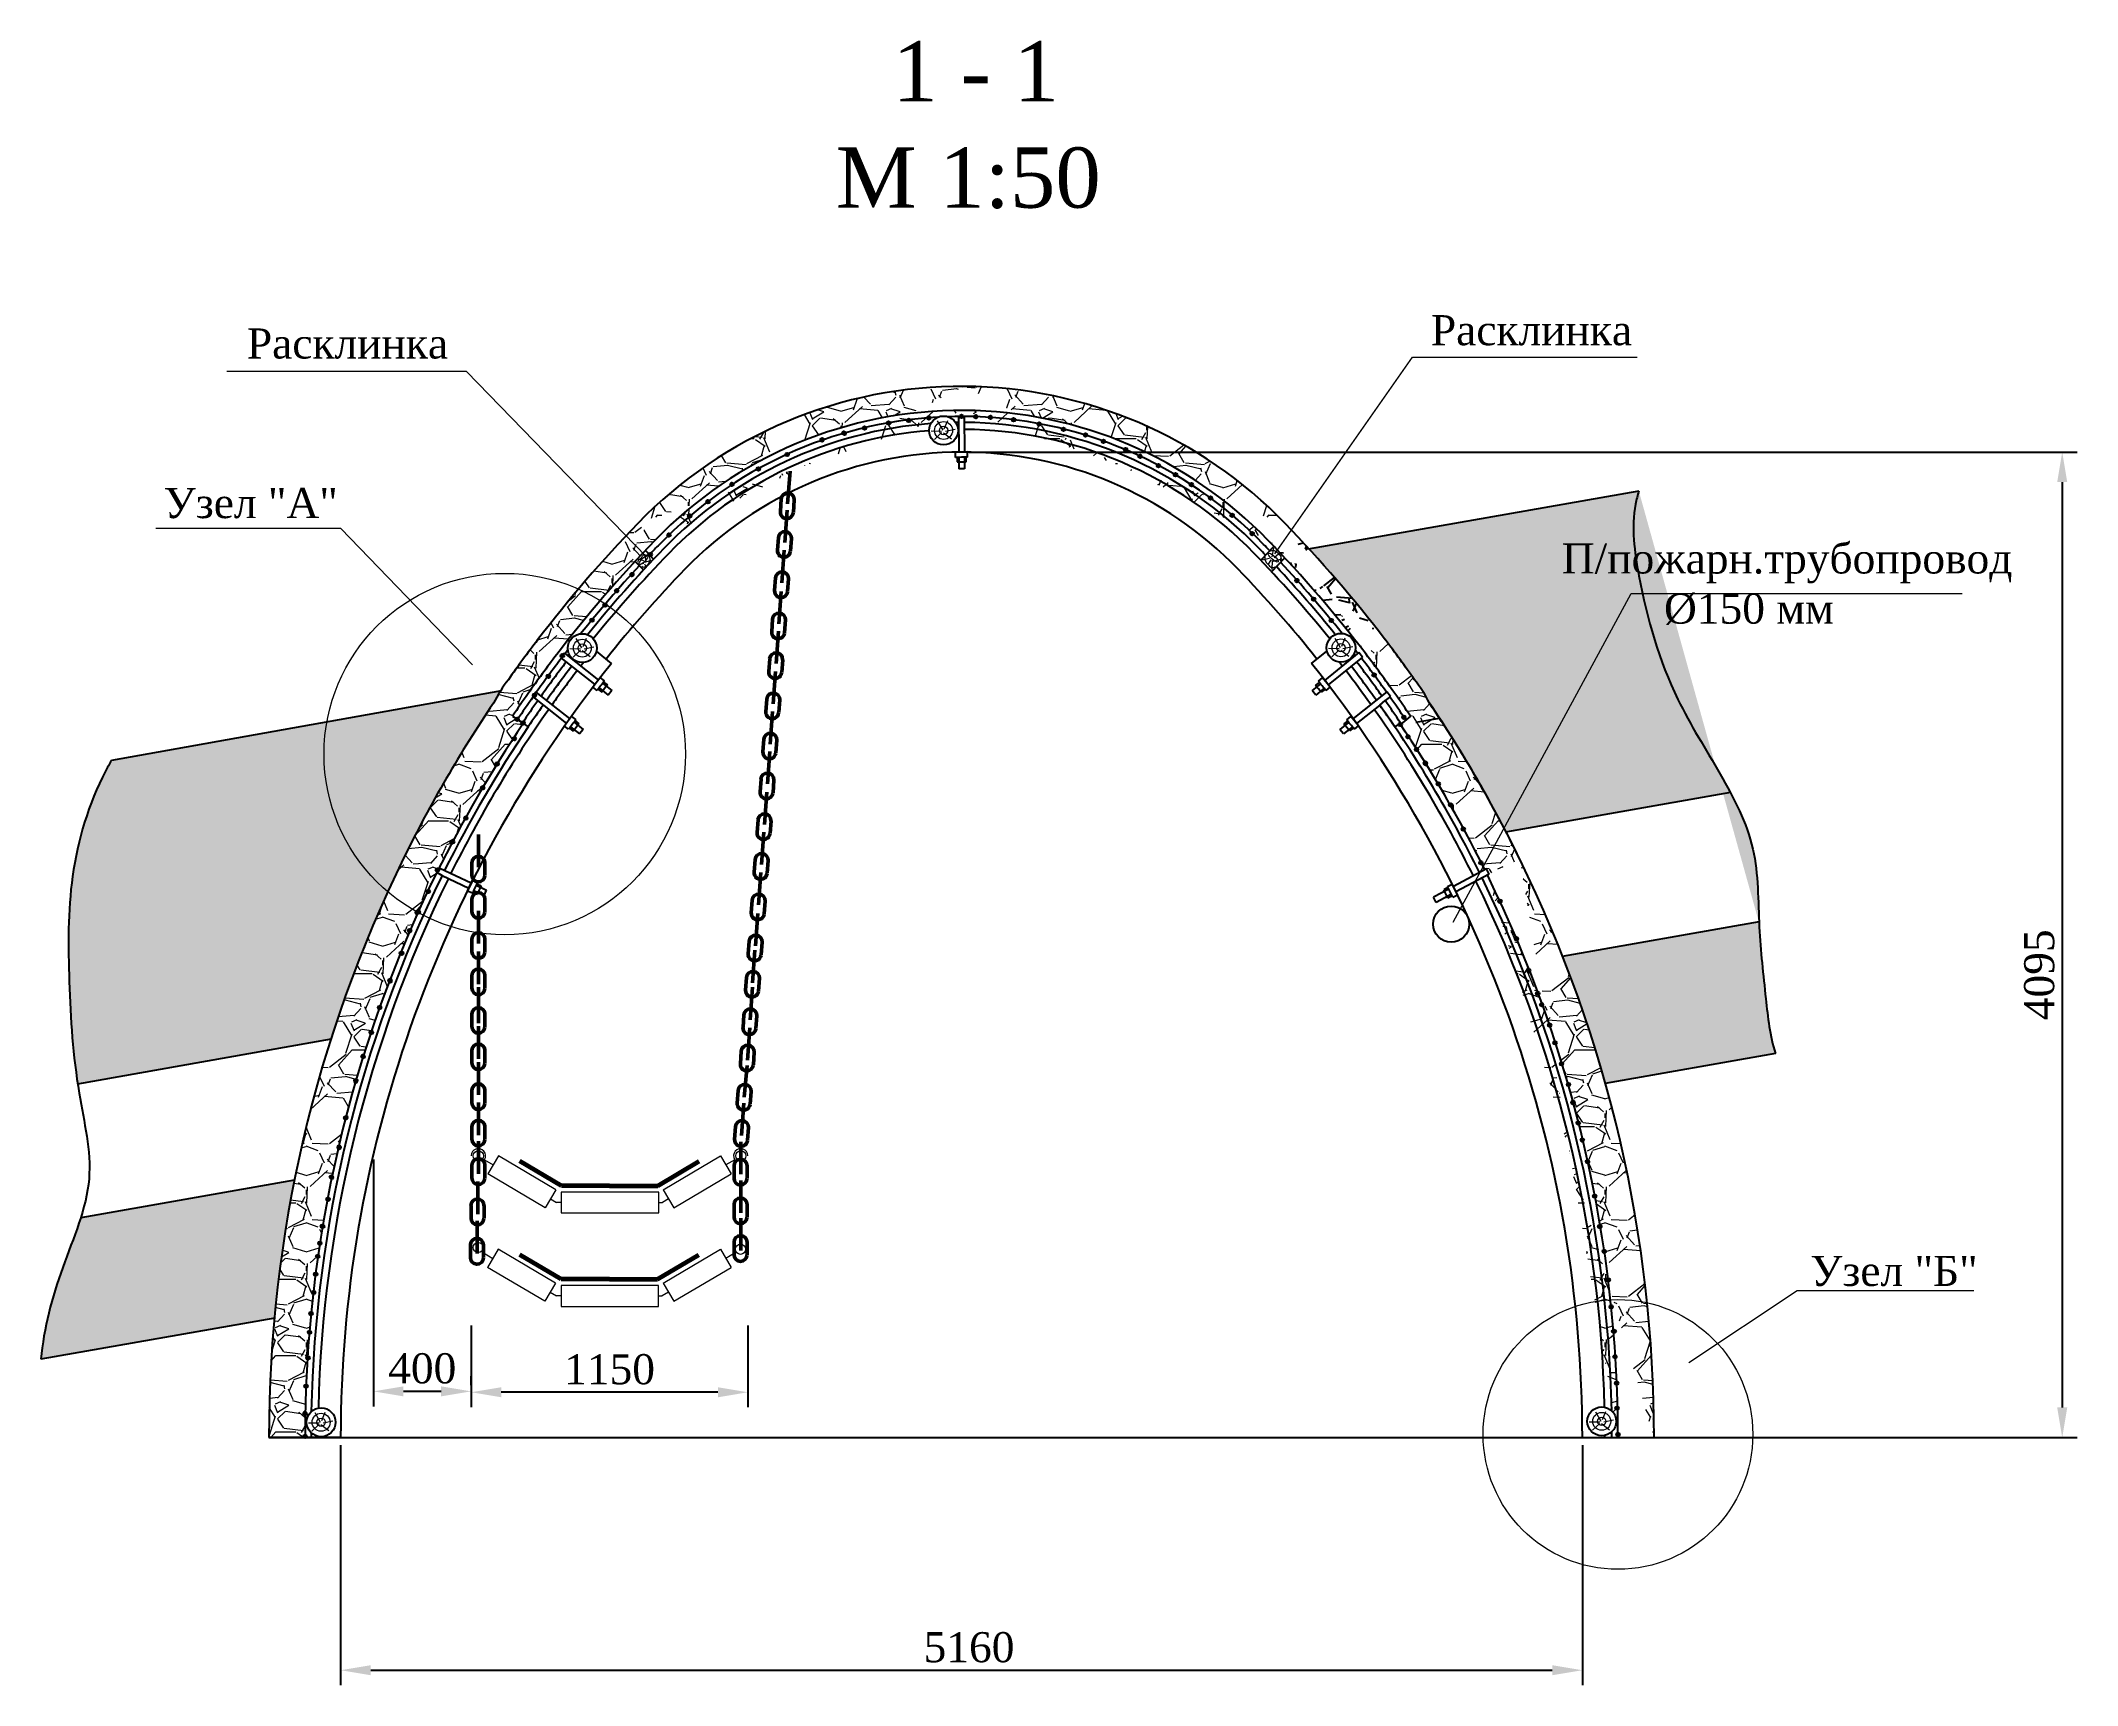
# Model space of a CAD drawing. Header units: millimetres. Extents: x -46762 to 161452, y -66984 to 31524.
# Drawn here: x -42489 to -34026, y -13341 to -6507 of the extents above; entities that cross this region are included whole.
import ezdxf

# ---------------------------------------------------------------- set-up
doc = ezdxf.new("R2010")
doc.units = ezdxf.units.MM
doc.header["$LTSCALE"] = 0.5
doc.styles.get("Standard").update_dxf_attribs({"font": 'TIMES.TTF'})
doc.dimstyles.new('ISO-25', dxfattribs={"dimscale": 50, "dimtxt": 2.5, "dimasz": 2.5, "dimexe": 1.25, "dimexo": 0.625, "dimtad": 1, "dimdec": 0, "dimtxsty": 'Standard', "dimcen": 2.5, "dimadec": 0, "dimazin": 0, "dimtfac": 1, "dimtdec": 0, "dimtmove": 0, "dimatfit": 3, "dimfxl": 1, "dimarcsym": 0})
pattern_1 = [(228.0128, (-97673.25584044286, -17195.62959779655), (-2540.002158237001, -2857.503511189072), [42.715125, -4228.8125]), (184.9697, (-97701.83084044285, -17227.37959779655), (3810.006163272391, 317.4977594234323), [73.300625, -7256.75]), (132.5104, (-97774.85584044286, -17233.72959779655), (3174.997689791462, -3492.503411557551), [51.68525, -5116.8375]), (267.2737, (-97898.68084044284, -17313.10459779655), (317.4986213535216, 6349.997956670803), [66.750625, -6608.3]), (292.8337, (-97901.85584044286, -17379.77959779655), (-1587.504506937738, 3810.002166256389), [65.45425000000002, -6479.975000000001]), (357.2737, (-97876.45584044285, -17440.10459779655), (-6349.997956670803, 317.4986213535219), [66.750625, -6608.3]), (37.6942, (-97809.78084044284, -17443.27959779655), (-4127.502607654991, -3174.997169623111), [88.27424999999998, -8739.1375]), (72.2553, (-97739.93084044284, -17389.30459779655), (2222.504445683399, 6985.002025754549), [83.34000000000002, -8250.6625]), (121.4296, (-97714.53084044285, -17309.92959779654), (-2540.00065440806, 4127.495144996587), [66.976625, -6630.687500000001]), (175.2364, (-97749.45584044285, -17252.77959779655), (3492.497256631807, -317.4970203401444), [76.4641249999998, -3746.737499999988]), (222.3974, (-97825.65584044284, -17246.42959779654), (-3810.000114654964, -3492.495456329621), [98.88475000000001, -9789.600000000002]), (138.8141, (-97584.35584044285, -17316.27959779655), (-2222.498584278092, 1904.997069640501), [33.750625, -3341.325]), (171.4692, (-97609.75584044286, -17294.05459779654), (4127.493699448925, -635.0016000057124), [64.21024999999979, -6356.824999999987]), (225, (-97673.25584044286, -17284.52959779655), (-6.661338147750939e-14, -317.4997835875247), [44.901125, -404.11125]), (203.1986, (-97695.48084044283, -17246.42959779654), (1587.505353198854, 635.0027842882831), [24.180125, -2393.825]), (291.8014, (-97717.70584044285, -17255.95459779655), (-317.5002227368137, 952.5006135914831), [34.19575, -1675.6]), (30.9638, (-97705.00584044284, -17287.70459779655), (952.4989943510283, 635.0004948325691), [55.53999999999981, -1795.787499999994]), (161.5651, (-97657.38084044284, -17259.12959779655), (635.0002897726226, -317.4995278081346), [40.160875, -963.8625]), (16.38950000000001, (-97901.85584044286, -17255.95459779655), (3175.001751746169, 952.4980187459755), [56.261, -5569.849999999999]), (70.3462, (-97847.88084044284, -17240.07959779655), (-1269.996461084563, -3492.495061068125), [47.19987500000001, -4672.775]), (293.1986, (-97657.38084044284, -17195.62959779655), (-635.002784288283, 1587.505353198854), [48.36, -2369.65]), (343.6105, (-97638.33084044285, -17240.07959779655), (-3175.001751746168, 952.4980187459764), [56.26099999999982, -5569.849999999988]), (339.444, (-97901.85584044286, -17452.80459779655), (-1587.501970531989, 634.9992295062673), [54.25437499999999, -2658.4625]), (294.7751, (-97851.05584044286, -17471.85459779655), (-1587.496300453355, 3492.498378269584), [45.4589999999999, -4500.449999999988]), (66.80140000000002, (-97654.20584044284, -17513.12959779655), (635.0027842882835, 1587.505353198854), [48.36, -2369.65]), (17.35400000000001, (-97635.15584044284, -17468.67959779655), (-4127.500222732495, -1269.998084450704), [53.22287499999998, -5269.049999999998]), (69.444, (-97809.78084044284, -17513.12959779655), (-634.9992295062681, -1587.501970531988), [27.12725, -2685.6]), (101.3098999999999, (-97673.25584044286, -17513.12959779655), (-317.4984328609186, 1269.995932612828), [16.18937499999996, -1602.749999999995]), (165.9638, (-97676.43084044284, -17497.25459779655), (952.5006693371466, -317.4994505154552), [65.45424999999999, -1243.63125]), (186.0090000000001, (-97739.93084044284, -17481.37959779655), (3174.995318053494, 317.4992585684823), [60.65837500000001, -6005.175000000001]), (303.6901, (-97705.00584044284, -17316.27959779655), (-317.5001089134041, 634.9993874039799), [45.79050000000001, -1098.9725]), (353.1572, (-97679.60584044285, -17354.37959779655), (5397.502232080428, -635.0028439568549), [79.94462499999997, -7914.499999999998]), (60.94540000000001, (-97600.23084044285, -17363.90459779655), (-1269.997045728636, -2222.494701354266), [32.6885, -3236.175]), (90, (-97584.35584044285, -17335.32959779655), (-317.5, 317.5), [19.05, -298.45]), (120.2564, (-97746.28084044287, -17471.85459779655), (1269.997308354514, -2222.498879059695), [44.108375, -4366.7375]), (48.01279999999999, (-97768.50584044284, -17433.75459779655), (2540.002158237001, 2857.503511189072), [85.430375, -4186.1]), (0, (-97711.35584044285, -17370.25459779655), (317.5, 317.5), [82.55, -234.95]), (325.3048, (-97628.80584044284, -17370.25459779655), (-3174.994498869211, 2222.500211310596), [50.20124999999999, -4969.9125]), (254.0546, (-97587.53084044285, -17398.82959779655), (-317.5008099626843, -1270.003025400453), [46.22862500000001, -2265.212500000001]), (207.646, (-97600.23084044285, -17443.27959779655), (-6032.49788112784, -3175.001996840424), [75.268125, -7451.5625]), (175.4261, (-97666.90584044284, -17478.20459779655), (-4127.500950593439, 317.4984639024328), [79.6286249999998, -7883.224999999977]), (175.4261, (-97666.90584044284, -17478.20459779655), (-4127.500950593439, 317.4984639024328), [79.6286249999998, -7883.224999999977])]

msp = doc.modelspace()

# ---------------------------------------------------------------- texts
at = {"attachment_point": 1}
for s, insert, char_height, width in [('{\\fTimes New Roman|b0|i0|c204|p18;1 - 1}', (-38949.41638948275, -6509.232285347438), 250, 18457.16597580831), ('{\\fTimes New Roman|b0|i0|c204|p18;М 1:50}', (-39185.28033921318, -6950.818211368476), 250, 31183.02995083504), ('{\\fTimes New Roman|b0|i0|c204|p18;Расклинка}', (-41632.3110322264, -7702.62893766341), 125, 2308.028001408093), ('{\\fTimes New Roman|b0|i0|c204|p18;Узел "А"}', (-41978.30251284938, -8365.711789144805), 125, 2552.27444971531), ('{\\fTimes New Roman|b0|i0|c204|p18;П/пожарн.трубопровод\\P         %%c150 мм}', (-36168.14518966171, -8595.87532894888), 125, 2132.167249836493), ('{\\fTimes New Roman|b0|i0|c204|p18;Узел "Б"}', (-35135.79894252177, -11556.49189917896), 125, 7042.365550674731)]:
    msp.add_mtext(s, dxfattribs=dict(at, insert=insert, char_height=char_height, width=width))
at = {"lineweight": 15, "insert": (-36712.19907023475, -7647.388800993229), "char_height": 125, "width": 2308.028001408093, "attachment_point": 1}
msp.add_mtext('{\\fTimes New Roman|b0|i0|c204|p18;Расклинка}', dxfattribs=at)

# ---------------------------------------------------------------- blocks, each defined once
blk = doc.blocks.new('*D5')
at = {"color": 0, "lineweight": -2}
for p, q in [((-41106.6266302466, -11156.13225277546), (-41106.6266302466, -12181.89244614073)), ((-40700.46579701002, -12093.91424342394), (-40700.46579701002, -12056.89244614073)), ((-40825.46579701002, -12119.39244614073), (-40981.6266302466, -12119.39244614073))]:
    blk.add_line(p, q, dxfattribs=at)
at = {"color": 0}
for points in [[(-40981.6266302466, -12098.5591128074), (-40981.6266302466, -12140.22577947407), (-41106.6266302466, -12119.39244614073)], [(-40825.46579701002, -12098.5591128074), (-40825.46579701002, -12140.22577947407), (-40700.46579701002, -12119.39244614073)]]:
    blk.add_solid(points, dxfattribs=at)
at = {"layer": 'Defpoints', "color": 0}
for p in [(-41106.6266302466, -11124.88225277546), (-41106.6266302466, -12119.39244614073), (-40700.46579701002, -12125.16424342394)]:
    blk.add_point(p, dxfattribs=at)
at = {"color": 0, "insert": (-40903.54621362831, -12024.56097534044), "char_height": 125, "attachment_point": 5}
blk.add_mtext('400', dxfattribs=at)
blk = doc.blocks.new('*D6')
at = {"color": 0, "lineweight": -2}
for p, q in [((-40700.18769040112, -11845.99620130072), (-40700.18769040112, -12185.61510077946)), ((-39550.18753082435, -11845.99620130072), (-39550.18753082435, -12185.61510077946)), ((-39675.18753082435, -12123.11510077946), (-40575.18769040112, -12123.11510077946))]:
    blk.add_line(p, q, dxfattribs=at)
at = {"color": 0}
for points in [[(-40575.18769040112, -12102.28176744613), (-40575.18769040112, -12143.94843411279), (-40700.18769040112, -12123.11510077946)], [(-39675.18753082435, -12102.28176744613), (-39675.18753082435, -12143.94843411279), (-39550.18753082435, -12123.11510077946)]]:
    blk.add_solid(points, dxfattribs=at)
at = {"layer": 'Defpoints', "color": 0}
for p in [(-40700.18769040112, -11814.74620130072), (-39550.18753082435, -11814.74620130072), (-40700.18769040112, -12123.11510077946)]:
    blk.add_point(p, dxfattribs=at)
at = {"color": 0, "lineweight": 15, "insert": (-40125.18761061273, -12028.28362997917), "char_height": 125, "attachment_point": 5}
blk.add_mtext('1150', dxfattribs=at)
blk = doc.blocks.new('*D9')
at = {"color": 0, "lineweight": -2}
for p, q in [((-38631.44659062807, -8216.323658500613), (-34026.09452414906, -8216.323658500614)), ((-34088.59452414906, -8341.323658500614), (-34088.59452414906, -12186.3236585006)), ((-38631.44659062807, -12311.32365850059), (-34026.09452414906, -12311.3236585006))]:
    blk.add_line(p, q, dxfattribs=at)
at = {"color": 0}
for points in [[(-34109.42785748239, -8341.323658500614), (-34067.76119081572, -8341.323658500614), (-34088.59452414906, -8216.323658500614)], [(-34109.42785748239, -12186.3236585006), (-34067.76119081572, -12186.3236585006), (-34088.59452414906, -12311.3236585006)]]:
    blk.add_solid(points, dxfattribs=at)
at = {"layer": 'Defpoints', "color": 0}
for p in [(-38662.69659062807, -8216.323658500613), (-38662.69659062807, -12311.32365850059), (-34088.59452414906, -12311.3236585006)]:
    blk.add_point(p, dxfattribs=at)
at = {"color": 0, "lineweight": 15, "insert": (-34183.60624008273, -10388.36191940938), "char_height": 125, "attachment_point": 5, "rotation": 90}
blk.add_mtext('4095', dxfattribs=at)
blk = doc.blocks.new('*D10')
at = {"color": 0, "lineweight": -2}
for p, q in [((-41242.69659062808, -12342.57365850059), (-41242.69659062808, -13340.62358502766)), ((-36082.69659062805, -12342.57365850059), (-36082.69659062805, -13340.62358502766)), ((-41117.69659062808, -13278.12358502766), (-36207.69659062805, -13278.12358502766))]:
    blk.add_line(p, q, dxfattribs=at)
at = {"color": 0}
for points in [[(-41117.69659062808, -13257.29025169432), (-41117.69659062808, -13298.95691836099), (-41242.69659062808, -13278.12358502766)], [(-36207.69659062805, -13257.29025169432), (-36207.69659062805, -13298.95691836099), (-36082.69659062805, -13278.12358502766)]]:
    blk.add_solid(points, dxfattribs=at)
at = {"layer": 'Defpoints', "color": 0}
for p in [(-41242.69659062808, -12311.32365850059), (-36082.69659062805, -12311.32365850059), (-36082.69659062805, -13278.12358502766)]:
    blk.add_point(p, dxfattribs=at)
at = {"color": 0, "lineweight": 15, "insert": (-38631.49679761261, -13183.29211422737), "char_height": 125, "attachment_point": 5}
blk.add_mtext('5160', dxfattribs=at)

# ---------------------------------------------------------------- dimensions: what is measured, and where the dimension line sits
at = {"lineweight": 15}
dim = msp.add_linear_dim(base=(-34088.59452414906, -12311.3236585006), p1=(-38662.69659062807, -8216.323658500613), p2=(-38662.69659062807, -12311.32365850059), angle=90, dimstyle='ISO-25', dxfattribs=at)
dim.commit()
dim.dimension.update_dxf_attribs({"geometry": '*D9', "text_midpoint": (-34088.59452414906, -10388.36191940938), "dimtype": 160})
dim = msp.add_linear_dim(base=(-41106.6266302466, -12119.39244614073), p1=(-40700.46579701002, -12125.16424342394), p2=(-41106.6266302466, -11124.88225277546), text='400', dimstyle='ISO-25')
dim.commit()
dim.dimension.update_dxf_attribs({"geometry": '*D5', "text_midpoint": (-40903.54621362831, -12024.56097534044)})
dim = msp.add_linear_dim(base=(-40700.18769040112, -12123.11510077946), p1=(-39550.18753082435, -11814.74620130072), p2=(-40700.18769040112, -11814.74620130072), angle=180, dimstyle='ISO-25', dxfattribs=at)
dim.commit()
dim.dimension.update_dxf_attribs({"geometry": '*D6', "text_midpoint": (-40125.18761061273, -12028.28362997917)})
dim = msp.add_linear_dim(base=(-36082.69659062805, -13278.12358502766), p1=(-41242.69659062808, -12311.32365850059), p2=(-36082.69659062805, -12311.32365850059), dimstyle='ISO-25', dxfattribs=at)
dim.commit()
dim.dimension.update_dxf_attribs({"geometry": '*D10', "text_midpoint": (-38631.49679761261, -13278.12358502766), "dimtype": 160})

# ---------------------------------------------------------------- hatches: boundary and pattern name
at = {"lineweight": 9}
h = msp.add_hatch(dxfattribs=at)
h.set_pattern_fill('GRAVEL', color=256, scale=12.5, style=0)
h.set_pattern_definition(pattern_1)
edge = h.paths.add_edge_path()
edge.add_arc((-38662.69659062807, -9816.323658500623), 1873.000000000015, 89.60656456616309, 135.9015000000016)
edge.add_arc((-38662.69659062807, -9816.323658500623), 1773.000000000015, 89.60656456616309, 135.9015000000016)
h = msp.add_hatch(dxfattribs=at)
h.set_pattern_fill('GRAVEL', color=256, scale=12.5, style=0)
h.set_pattern_definition(pattern_1)
edge = h.paths.add_edge_path()
edge.add_arc((-38662.69659062807, -9816.323658500613), 1873, 44.09849999999845, 89.60656456616309)
edge.add_arc((-38662.69659062807, -9816.323658500613), 1773, 44.09849999999845, 89.60656456616309)
h = msp.add_hatch(color=256)
h.paths.add_polyline_path([(-39065.61298299214, -8109.000424912845, 0.0001468720347857163), (-39065.61926590159, -8112.118805558754, -0.4075683121169166), (-39060.89661675757, -8116.95009477758, -0.2818111886752684), (-39063.53175166197, -8121.254144890261), (-39059.91857034553, -8121.254144890261, 0.1768496511547933), (-39058.16539529066, -8116.452486835149, 0.4140376673082951)])
h.paths.add_polyline_path([(-39065.61926590159, -8112.118805558754, -0.0001468720347857169), (-39065.61298299214, -8109.000424912845, 0.4143894793180001), (-39073.06952182323, -8116.452486835149, 0.1768496511547933), (-39071.31634676838, -8121.254144890261), (-39067.92655945293, -8121.254144890261, -0.2818111886752684), (-39070.56169435733, -8116.95009477758, -0.4208901854230835)])
h.paths.add_polyline_path([(-39059.91857034553, -8121.254144890261), (-39063.53175166197, -8121.254144890261, -0.2405059389793157), (-39067.92655945293, -8121.254144890261), (-39071.31634676838, -8121.254144890261, 0.4650740833706085)])
h = msp.add_hatch(color=256)
edge = h.paths.add_edge_path()
edge.add_arc((-39065.72915555745, -8116.95009477758), 4.832538799884284, 0, 360)
edge = h.paths.add_edge_path(flags=16)
edge.add_arc((-39065.72915555745, -8116.95009477758), 2.588054287070918, 0, 360)
h = msp.add_hatch(color=256)
edge = h.paths.add_edge_path()
edge.add_arc((-39065.72915555745, -8119.538149064651), 4.832538799884284, 0, 360)
edge = h.paths.add_edge_path(flags=16)
edge.add_arc((-39065.72915555745, -8119.538149064651), 2.588054287070918, 0, 360)
h = msp.add_hatch(color=256)
h.paths.add_polyline_path([(-39070.43670565206, -8115.858122543867, -0.00032442072729859), (-39068.18520845067, -8116.134111212452, -0.8203955301075307), (-39063.1479217204, -8116.762326645692, -0.0003244207272990215), (-39060.89760402594, -8117.04777308029, 0.005053543832042459), (-39060.89661675757, -8116.95009477758, 0.89206796145849)])
h.paths.add_polyline_path([(-39060.89760402594, -8117.04777308029, 0.0003244207272989703), (-39063.1479217204, -8116.762326645692, -0.01815590774407738), (-39063.14110127038, -8116.95009477758, -1), (-39068.31720984452, -8116.95009477758, -0.0803624715725062), (-39068.18520845067, -8116.134111212448, 0.0003244207272985405), (-39070.43670565206, -8115.858122543867, 0.05704448293656798), (-39070.56169435733, -8116.95009477758, 0.989943732125018)])
h = msp.add_hatch(color=256)
h.paths.add_polyline_path([(-39070.43670565206, -8118.446176830939, -0.00032442072729859), (-39068.18520845067, -8118.722165499525, -0.8203955301075307), (-39063.1479217204, -8119.350380932761, -0.0003244207272990215), (-39060.89760402594, -8119.635827367363, 0.005053543832042459), (-39060.89661675757, -8119.538149064652, 0.89206796145849)])
h.paths.add_polyline_path([(-39060.89760402594, -8119.635827367363, 0.0003244207272989703), (-39063.1479217204, -8119.350380932761, -0.01815590774407738), (-39063.14110127038, -8119.538149064652, -1), (-39068.31720984452, -8119.538149064652, -0.0803624715725062), (-39068.18520845067, -8118.722165499517, 0.0003244207272985405), (-39070.43670565206, -8118.446176830939, 0.05704448293656798), (-39070.56169435733, -8119.538149064652, 0.989943732125018)])
for color, points in [(256, [(-39068.31720984448, -8116.95009477758, 0.4142135623730951), (-39065.72915555745, -8119.538149064652), (-39065.72915555745, -8116.95009477758), (-39063.14110127033, -8116.95009477758, 1)]), (256, [(-39068.31720984448, -8119.538149064652, 0.4142135623730951), (-39065.72915555745, -8122.126203351721), (-39065.72915555745, -8119.538149064652), (-39063.14110127033, -8119.538149064652, 1)]), (256, [(-39068.20551284407, -8116.452486835149, 0.4142135623730951), (-39065.61745855695, -8119.040541122222), (-39065.61745855695, -8116.452486835149), (-39063.02940426992, -8116.452486835149, 1)]), (256, [(-39068.20551284407, -8116.452486835149, 0.4142135623730951), (-39065.61745855695, -8119.040541122222), (-39065.61745855695, -8116.452486835149), (-39063.02940426992, -8116.452486835149, 1)]), (256, [(-39063.14110127033, -8116.95009477758), (-39065.72915555745, -8116.95009477758), (-39065.72915555745, -8119.538149064652, 0.4142135623730951)]), (256, [(-39063.14110127033, -8119.538149064652), (-39065.72915555745, -8119.538149064652), (-39065.72915555745, -8122.126203351721, 0.4142135623730951)]), (256, [(-39063.02940426992, -8116.452486835149), (-39065.61745855695, -8116.452486835149), (-39065.61745855695, -8119.040541122222, 0.4142135623730951)]), (256, [(-39063.02940426992, -8116.452486835149), (-39065.61745855695, -8116.452486835149), (-39065.61745855695, -8119.040541122222, 0.4142135623730951)]), (256, [(-38968.6905829013, -8096.155948594131, 0.4142135623730951), (-38966.10252861427, -8098.744002881203), (-38966.10252861427, -8096.155948594131), (-38963.51447432715, -8096.155948594131, 1)]), (256, [(-38968.5788859008, -8095.658340651704, 0.4142135623730951), (-38965.99083161377, -8098.246394938773), (-38965.99083161377, -8095.658340651704), (-38963.40277732666, -8095.658340651704, 1)]), (256, [(-38968.57888590089, -8095.658340651704, 0.4142135623730951), (-38965.99083161377, -8098.246394938773), (-38965.99083161377, -8095.658340651704), (-38963.40277732674, -8095.658340651704, 1)]), (256, [(-38966.30479458133, -8093.738735591925, 0.4142135623730951), (-38963.71674029421, -8096.326789878998), (-38963.71674029421, -8093.738735591925), (-38961.12868600719, -8093.738735591925, 1)]), (256, [(-38963.51447432715, -8096.155948594131), (-38966.10252861427, -8096.155948594131), (-38966.10252861427, -8098.744002881203, 0.4142135623730951)]), (256, [(-38963.40277732666, -8095.658340651704), (-38965.99083161377, -8095.658340651704), (-38965.99083161377, -8098.246394938773, 0.4142135623730951)]), (256, [(-38963.40277732674, -8095.658340651704), (-38965.99083161377, -8095.658340651704), (-38965.99083161377, -8098.246394938773, 0.4142135623730951)]), (256, [(-38961.12868600719, -8093.738735591925), (-38963.71674029421, -8093.738735591925), (-38963.71674029421, -8096.326789878998, 0.4142135623730951)]), (256, [(-38884.41782722049, -8085.371696150882, 0.4142135623730951), (-38881.82977293346, -8087.959750437954), (-38881.82977293346, -8085.371696150882), (-38879.24171864634, -8085.371696150882, 1)]), (256, [(-38884.41782722049, -8085.371696150882, 0.4142135623730951), (-38881.82977293346, -8087.959750437954), (-38881.82977293346, -8085.371696150882), (-38879.24171864634, -8085.371696150882, 1)]), (256, [(-38884.30613021999, -8082.286033921382, 0.4142135623730951), (-38881.71807593296, -8084.874088208451), (-38881.71807593296, -8082.286033921382), (-38879.13002164585, -8082.286033921382, 1)]), (256, [(-38884.30613022008, -8084.874088208451, 0.4142135623730951), (-38881.71807593296, -8087.462142495524), (-38881.71807593296, -8084.874088208451), (-38879.13002164593, -8084.874088208451, 1)]), (256, [(-38879.24171864634, -8085.371696150882), (-38881.82977293346, -8085.371696150882), (-38881.82977293346, -8087.959750437954, 0.4142135623730951)]), (256, [(-38879.24171864634, -8085.371696150882), (-38881.82977293346, -8085.371696150882), (-38881.82977293346, -8087.959750437954, 0.4142135623730951)]), (256, [(-38879.13002164585, -8082.286033921382), (-38881.71807593296, -8082.286033921382), (-38881.71807593296, -8084.874088208451, 0.4142135623730951)]), (256, [(-38879.13002164593, -8084.874088208451), (-38881.71807593296, -8084.874088208451), (-38881.71807593296, -8087.462142495524, 0.4142135623730951)]), (256, [(-38803.76547926178, -8074.434591568688, 0.4142135623730951), (-38801.17742497475, -8077.022645855757), (-38801.17742497475, -8074.434591568688), (-38798.58937068764, -8074.434591568688, 1)]), (256, [(-38801.28967428541, -8074.985664570004, 0.4142135623730951), (-38798.70161999838, -8077.573718857073), (-38798.70161999838, -8074.985664570004), (-38796.11356571126, -8074.985664570004, 1)]), (256, [(-38801.28912197521, -8074.932199511119, 0.4142135623730951), (-38798.70106768818, -8077.520253798188), (-38798.70106768818, -8074.932199511119), (-38796.11301340106, -8074.932199511119, 1)]), (256, [(-38801.1774249748, -8074.434591568688, 0.4142135623730951), (-38798.58937068768, -8077.022645855757), (-38798.58937068768, -8074.434591568688), (-38796.00131640065, -8074.434591568688, 1)]), (256, [(-38798.58937068764, -8074.434591568688), (-38801.17742497475, -8074.434591568688), (-38801.17742497475, -8077.022645855757, 0.4142135623730951)]), (256, [(-38796.11356571126, -8074.985664570004), (-38798.70161999838, -8074.985664570004), (-38798.70161999838, -8077.573718857073, 0.4142135623730951)]), (256, [(-38796.11301340106, -8074.932199511119), (-38798.70106768818, -8074.932199511119), (-38798.70106768818, -8077.520253798188, 0.4142135623730951)]), (256, [(-38796.00131640065, -8074.434591568688), (-38798.58937068768, -8074.434591568688), (-38798.58937068768, -8077.022645855757, 0.4142135623730951)]), (256, [(-38665.39634191559, -8068.821266443038, 0.4142135623730951), (-38662.80828762856, -8071.40932073011), (-38662.80828762856, -8068.821266443038), (-38660.22023334145, -8068.821266443038, 1)]), (256, [(-38665.28464491518, -8068.323658500611, 0.4142135623730951), (-38662.69659062807, -8070.91171278768), (-38662.69659062807, -8068.323658500611), (-38660.10853634104, -8068.323658500611, 1)]), (256, [(-38664.9885195313, -8068.793580109383, 0.4142135623730951), (-38662.40046524427, -8071.381634396452), (-38662.40046524427, -8068.793580109383), (-38659.81241095715, -8068.793580109383, 1)]), (256, [(-38664.87682253089, -8068.295972166952, 0.4142135623730951), (-38662.28876824377, -8070.884026454021), (-38662.28876824377, -8068.295972166952), (-38659.70071395674, -8068.295972166952, 1)]), (256, [(-38660.22023334145, -8068.821266443038), (-38662.80828762856, -8068.821266443038), (-38662.80828762856, -8071.40932073011, 0.4142135623730951)]), (256, [(-38660.10853634104, -8068.323658500611), (-38662.69659062807, -8068.323658500611), (-38662.69659062807, -8070.91171278768, 0.4142135623730951)]), (256, [(-38659.81241095715, -8068.793580109383), (-38662.40046524427, -8068.793580109383), (-38662.40046524427, -8071.381634396452, 0.4142135623730951)]), (256, [(-38659.70071395674, -8068.295972166952), (-38662.28876824377, -8068.295972166952), (-38662.28876824377, -8070.884026454021, 0.4142135623730951)]), (256, [(-38606.33268865987, -8069.671038125265, 0.4142135623730951), (-38603.74463437284, -8072.259092412338), (-38603.74463437284, -8069.671038125265), (-38601.15658008572, -8069.671038125265, 1)]), (256, [(-38606.33268865987, -8069.671038125265, 0.4142135623730951), (-38603.74463437284, -8072.259092412338), (-38603.74463437284, -8069.671038125265), (-38601.15658008572, -8069.671038125265, 1)]), (256, [(-38606.22099165946, -8069.173430182835, 0.4142135623730951), (-38603.63293737234, -8071.761484469907), (-38603.63293737234, -8069.173430182835), (-38601.04488308531, -8069.173430182835, 1)]), (256, [(-38606.22099165946, -8069.173430182835, 0.4142135623730951), (-38603.63293737234, -8071.761484469907), (-38603.63293737234, -8069.173430182835), (-38601.04488308531, -8069.173430182835, 1)]), (256, [(-38601.15658008572, -8069.671038125265), (-38603.74463437284, -8069.671038125265), (-38603.74463437284, -8072.259092412338, 0.4142135623730951)]), (256, [(-38601.15658008572, -8069.671038125265), (-38603.74463437284, -8069.671038125265), (-38603.74463437284, -8072.259092412338, 0.4142135623730951)]), (256, [(-38601.04488308531, -8069.173430182835), (-38603.63293737234, -8069.173430182835), (-38603.63293737234, -8071.761484469907, 0.4142135623730951)]), (256, [(-38601.04488308531, -8069.173430182835), (-38603.63293737234, -8069.173430182835), (-38603.63293737234, -8071.761484469907, 0.4142135623730951)]), (256, [(-38545.45446296933, -8072.435838858864, 0.4142135623730951), (-38542.86640868231, -8075.023893145933), (-38542.86640868231, -8072.435838858864), (-38540.2783543952, -8072.435838858864, 1)]), (256, [(-38545.45446296933, -8072.435838858864, 0.4142135623730951), (-38542.86640868231, -8075.023893145933), (-38542.86640868231, -8072.435838858864), (-38540.2783543952, -8072.435838858864, 1)]), (256, [(-38545.34276596883, -8071.938230916434, 0.4142135623730951), (-38542.7547116818, -8074.526285203507), (-38542.7547116818, -8071.938230916434), (-38540.16665739469, -8071.938230916434, 1)]), (256, [(-38545.34276596892, -8071.938230916434, 0.4142135623730951), (-38542.7547116818, -8074.526285203507), (-38542.7547116818, -8071.938230916434), (-38540.16665739477, -8071.938230916434, 1)]), (256, [(-38540.2783543952, -8072.435838858864), (-38542.86640868231, -8072.435838858864), (-38542.86640868231, -8075.023893145933, 0.4142135623730951)]), (256, [(-38540.2783543952, -8072.435838858864), (-38542.86640868231, -8072.435838858864), (-38542.86640868231, -8075.023893145933, 0.4142135623730951)]), (256, [(-38540.16665739469, -8071.938230916434), (-38542.7547116818, -8071.938230916434), (-38542.7547116818, -8074.526285203507, 0.4142135623730951)]), (256, [(-38540.16665739477, -8071.938230916434), (-38542.7547116818, -8071.938230916434), (-38542.7547116818, -8074.526285203507, 0.4142135623730951)]), (256, [(-38449.13651439676, -8082.762053933291, 0.4142135623730951), (-38446.54846010973, -8085.350108220364), (-38446.54846010973, -8082.762053933291), (-38443.96040582261, -8082.762053933291, 1)]), (256, [(-38449.02481739625, -8082.264445990864, 0.4142135623730951), (-38446.43676310923, -8084.852500277933), (-38446.43676310923, -8082.264445990864), (-38443.84870882212, -8082.264445990864, 1)]), (256, [(-38449.02481739635, -8082.264445990864, 0.4142135623730951), (-38446.43676310923, -8084.852500277933), (-38446.43676310923, -8082.264445990864), (-38443.8487088222, -8082.264445990864, 1)]), (256, [(-38443.96040582261, -8082.762053933291), (-38446.54846010973, -8082.762053933291), (-38446.54846010973, -8085.350108220364, 0.4142135623730951)]), (256, [(-38443.84870882212, -8082.264445990864), (-38446.43676310923, -8082.264445990864), (-38446.43676310923, -8084.852500277933, 0.4142135623730951)]), (256, [(-38443.8487088222, -8082.264445990864), (-38446.43676310923, -8082.264445990864), (-38446.43676310923, -8084.852500277933, 0.4142135623730951)]), (256, [(-38342.99443832056, -8100.32272155112, 0.4142135623730951), (-38340.40638403353, -8102.910775838192), (-38340.40638403353, -8100.32272155112), (-38337.81832974641, -8100.32272155112, 1)]), (256, [(-38342.88274132005, -8099.825113608693, 0.4142135623730951), (-38340.29468703303, -8102.413167895762), (-38340.29468703303, -8099.825113608693), (-38337.70663274592, -8099.825113608693, 1)]), (256, [(-38342.88274132015, -8099.825113608693, 0.4142135623730951), (-38340.29468703303, -8102.413167895762), (-38340.29468703303, -8099.825113608693), (-38337.70663274601, -8099.825113608693, 1)]), (256, [(-38342.77104431955, -8099.327505666262, 0.4142135623730951), (-38340.18299003252, -8101.915559953331), (-38340.18299003252, -8099.327505666262), (-38337.59493574541, -8099.327505666262, 1)]), (256, [(-38337.81832974641, -8100.32272155112), (-38340.40638403353, -8100.32272155112), (-38340.40638403353, -8102.910775838192, 0.4142135623730951)]), (256, [(-38337.70663274592, -8099.825113608693), (-38340.29468703303, -8099.825113608693), (-38340.29468703303, -8102.413167895762, 0.4142135623730951)]), (256, [(-38337.70663274601, -8099.825113608693), (-38340.29468703303, -8099.825113608693), (-38340.29468703303, -8102.413167895762, 0.4142135623730951)]), (256, [(-38337.59493574541, -8099.327505666262), (-38340.18299003252, -8099.327505666262), (-38340.18299003252, -8101.915559953331, 0.4142135623730951)]), (256, [(-38244.10667488271, -8122.078274458059, 0.4142135623730951), (-38241.51862059569, -8124.666328745132), (-38241.51862059569, -8122.078274458059), (-38238.93056630857, -8122.078274458059, 1)]), (256, [(-38241.67903820118, -8123.07569180829, 0.4142135623730951), (-38239.09098391415, -8125.663746095363), (-38239.09098391415, -8123.07569180829), (-38236.50292962704, -8123.07569180829, 1)]), (256, [(-38241.63031759614, -8122.57588240049, 0.4142135623730951), (-38239.04226330911, -8125.163936687559), (-38239.04226330911, -8122.57588240049), (-38236.45420902199, -8122.57588240049, 1)]), (256, [(-38241.51862059573, -8122.078274458059, 0.4142135623730951), (-38238.93056630861, -8124.666328745132), (-38238.93056630861, -8122.078274458059), (-38236.34251202158, -8122.078274458059, 1)]), (256, [(-38238.93056630857, -8122.078274458059), (-38241.51862059569, -8122.078274458059), (-38241.51862059569, -8124.666328745132, 0.4142135623730951)]), (256, [(-38236.50292962704, -8123.07569180829), (-38239.09098391415, -8123.07569180829), (-38239.09098391415, -8125.663746095363, 0.4142135623730951)]), (256, [(-38236.45420902199, -8122.57588240049), (-38239.04226330911, -8122.57588240049), (-38239.04226330911, -8125.163936687559, 0.4142135623730951)]), (256, [(-38236.34251202158, -8122.078274458059), (-38238.93056630861, -8122.078274458059), (-38238.93056630861, -8124.666328745132, 0.4142135623730951)]), (256, [(-39246.92350701051, -8168.929091535747, 0.4142135623730951), (-39244.33545272348, -8171.51714582282), (-39244.33545272348, -8168.929091535747), (-39241.74739843636, -8168.929091535747, 1)]), (256, [(-39244.55884672442, -8165.091768620723, 0.4142135623730951), (-39241.97079243741, -8167.679822907796), (-39241.97079243741, -8165.091768620723), (-39239.38273815029, -8165.091768620723, 1)]), (256, [(-39244.44714972402, -8164.594160678296, 0.4142135623730951), (-39241.8590954369, -8167.182214965365), (-39241.8590954369, -8164.594160678296), (-39239.27104114988, -8164.594160678296, 1)]), (256, [(-39244.44714972393, -8169.426699478177, 0.4142135623730951), (-39241.8590954369, -8172.01475376525), (-39241.8590954369, -8169.426699478177), (-39239.27104114978, -8169.426699478177, 1)]), (256, [(-39241.74739843636, -8168.929091535747), (-39244.33545272348, -8168.929091535747), (-39244.33545272348, -8171.51714582282, 0.4142135623730951)]), (256, [(-39239.38273815029, -8165.091768620723), (-39241.97079243741, -8165.091768620723), (-39241.97079243741, -8167.679822907796, 0.4142135623730951)]), (256, [(-39239.27104114988, -8164.594160678296), (-39241.8590954369, -8164.594160678296), (-39241.8590954369, -8167.182214965365, 0.4142135623730951)]), (256, [(-39239.27104114978, -8169.426699478177), (-39241.8590954369, -8169.426699478177), (-39241.8590954369, -8172.01475376525, 0.4142135623730951)]), (256, [(-39153.67902459804, -8137.644300207628, 0.4142135623730951), (-39151.09097031101, -8140.232354494701), (-39151.09097031101, -8137.644300207628), (-39148.50291602389, -8137.644300207628, 1)]), (256, [(-39153.56732759763, -8137.146692265202, 0.4142135623730951), (-39150.97927331051, -8139.734746552271), (-39150.97927331051, -8137.146692265202), (-39148.39121902348, -8137.146692265202, 1)]), (256, [(-39151.40534633803, -8141.468644170613, 0.4142135623730951), (-39148.817292051, -8144.056698457682), (-39148.817292051, -8141.468644170613), (-39146.22923776388, -8141.468644170613, 1)]), (256, [(-39151.29364933753, -8138.382981941109, 0.4142135623730951), (-39148.7055950505, -8140.971036228182), (-39148.7055950505, -8138.382981941109), (-39146.11754076339, -8138.382981941109, 1)]), (256, [(-39148.50291602389, -8137.644300207628), (-39151.09097031101, -8137.644300207628), (-39151.09097031101, -8140.232354494701, 0.4142135623730951)]), (256, [(-39148.39121902348, -8137.146692265202), (-39150.97927331051, -8137.146692265202), (-39150.97927331051, -8139.734746552271, 0.4142135623730951)]), (256, [(-39146.22923776388, -8141.468644170613), (-39148.817292051, -8141.468644170613), (-39148.817292051, -8144.056698457682, 0.4142135623730951)]), (256, [(-39146.11754076339, -8138.382981941109), (-39148.7055950505, -8138.382981941109), (-39148.7055950505, -8140.971036228182, 0.4142135623730951)]), (256, [(-38149.46051916227, -8145.824191460944, 0.4142135623730951), (-38146.87246487524, -8148.412245748017), (-38146.87246487524, -8145.824191460944), (-38144.28441058812, -8145.824191460944, 1)]), (256, [(-38149.34882216176, -8142.738529231445, 0.4142135623730951), (-38146.76076787474, -8145.326583518514), (-38146.76076787474, -8142.738529231445), (-38144.17271358763, -8142.738529231445, 1)]), (256, [(-38149.34882216186, -8145.326583518514, 0.4142135623730951), (-38146.76076787474, -8147.914637805587), (-38146.76076787474, -8145.326583518514), (-38144.17271358772, -8145.326583518514, 1)]), (256, [(-38149.23712516126, -8144.828975576083, 0.4142135623730951), (-38146.64907087423, -8147.417029863156), (-38146.64907087423, -8144.828975576083), (-38144.06101658712, -8144.828975576083, 1)]), (256, [(-38144.28441058812, -8145.824191460944), (-38146.87246487524, -8145.824191460944), (-38146.87246487524, -8148.412245748017, 0.4142135623730951)]), (256, [(-38144.17271358763, -8142.738529231445), (-38146.76076787474, -8142.738529231445), (-38146.76076787474, -8145.326583518514, 0.4142135623730951)]), (256, [(-38144.17271358772, -8145.326583518514), (-38146.76076787474, -8145.326583518514), (-38146.76076787474, -8147.914637805587, 0.4142135623730951)]), (256, [(-38144.06101658712, -8144.828975576083), (-38146.64907087423, -8144.828975576083), (-38146.64907087423, -8147.417029863156, 0.4142135623730951)]), (256, [(-38075.46235998011, -8172.366721214477, 0.4142135623730951), (-38072.87430569308, -8174.95477550155), (-38072.87430569308, -8172.366721214477), (-38070.28625140597, -8172.366721214477, 1)]), (256, [(-38075.3506629797, -8171.869113272047, 0.4142135623730951), (-38072.76260869259, -8174.45716755912), (-38072.76260869259, -8171.869113272047), (-38070.17455440556, -8171.869113272047, 1)]), (256, [(-38075.3506629796, -8174.45716755912, 0.4142135623730951), (-38072.76260869259, -8177.045221846189), (-38072.76260869259, -8174.45716755912), (-38070.17455440547, -8174.45716755912, 1)]), (256, [(-38075.2389659792, -8171.371505329616, 0.4142135623730951), (-38072.65091169208, -8173.959559616689), (-38072.65091169208, -8171.371505329616), (-38070.06285740506, -8171.371505329616, 1)]), (256, [(-38070.28625140597, -8172.366721214477), (-38072.87430569308, -8172.366721214477), (-38072.87430569308, -8174.95477550155, 0.4142135623730951)]), (256, [(-38070.17455440556, -8171.869113272047), (-38072.76260869259, -8171.869113272047), (-38072.76260869259, -8174.45716755912, 0.4142135623730951)]), (256, [(-38070.17455440547, -8174.45716755912), (-38072.76260869259, -8174.45716755912), (-38072.76260869259, -8177.045221846189, 0.4142135623730951)]), (256, [(-38070.06285740506, -8171.371505329616), (-38072.65091169208, -8171.371505329616), (-38072.65091169208, -8173.959559616689, 0.4142135623730951)]), (256, [(-37985.32951489903, -8203.909118432775, 0.4142135623730951), (-37982.74146061201, -8206.497172719848), (-37982.74146061201, -8203.909118432775), (-37980.1534063249, -8203.909118432775, 1)]), (256, [(-37983.45121774054, -8206.061401038094, 0.4142135623730951), (-37980.86316345351, -8208.649455325167), (-37980.86316345351, -8206.061401038094), (-37978.2751091664, -8206.061401038094, 1)]), (256, [(-37983.33952074013, -8205.563793095664, 0.4142135623730951), (-37980.75146645302, -8208.151847382736), (-37980.75146645302, -8205.563793095664), (-37978.16341216599, -8205.563793095664, 1)]), (256, [(-37982.93856537869, -8205.066108953512, 0.4142135623730951), (-37980.35051109167, -8207.654163240584), (-37980.35051109167, -8205.066108953512), (-37977.76245680456, -8205.066108953512, 1)]), (256, [(-37980.1534063249, -8203.909118432775), (-37982.74146061201, -8203.909118432775), (-37982.74146061201, -8206.497172719848, 0.4142135623730951)]), (256, [(-37978.2751091664, -8206.061401038094), (-37980.86316345351, -8206.061401038094), (-37980.86316345351, -8208.649455325167, 0.4142135623730951)]), (256, [(-37978.16341216599, -8205.563793095664), (-37980.75146645302, -8205.563793095664), (-37980.75146645302, -8208.151847382736, 0.4142135623730951)]), (256, [(-37977.76245680456, -8205.066108953512), (-37980.35051109167, -8205.066108953512), (-37980.35051109167, -8207.654163240584, 0.4142135623730951)]), (256, [(-39509.38365387966, -8286.845416092552, 0.4142135623730951), (-39506.79559959263, -8289.433470379621), (-39506.79559959263, -8286.845416092552), (-39504.20754530551, -8286.845416092552, 1)]), (256, [(-39509.38365387966, -8289.433470379621, 0.4142135623730951), (-39506.79559959263, -8292.021524666694), (-39506.79559959263, -8289.433470379621), (-39504.20754530551, -8289.433470379621, 1)]), (256, [(-39509.27195687925, -8286.347808150122, 0.4142135623730951), (-39506.68390259214, -8288.93586243719), (-39506.68390259214, -8286.347808150122), (-39504.09584830511, -8286.347808150122, 1)]), (256, [(-39509.27195687925, -8286.347808150122, 0.4142135623730951), (-39506.68390259214, -8288.93586243719), (-39506.68390259214, -8286.347808150122), (-39504.09584830511, -8286.347808150122, 1)]), (256, [(-39504.20754530551, -8286.845416092552), (-39506.79559959263, -8286.845416092552), (-39506.79559959263, -8289.433470379621, 0.4142135623730951)]), (256, [(-39504.20754530551, -8289.433470379621), (-39506.79559959263, -8289.433470379621), (-39506.79559959263, -8292.021524666694, 0.4142135623730951)]), (256, [(-39504.09584830511, -8286.347808150122), (-39506.68390259214, -8286.347808150122), (-39506.68390259214, -8288.93586243719, 0.4142135623730951)]), (256, [(-39504.09584830511, -8286.347808150122), (-39506.68390259214, -8286.347808150122), (-39506.68390259214, -8288.93586243719, 0.4142135623730951)]), (256, [(-39392.46429831408, -8226.60060500786, 0.4142135623730951), (-39389.87624402696, -8229.188659294929), (-39389.87624402696, -8226.60060500786), (-39387.28818973993, -8226.60060500786, 1)]), (256, [(-39389.98794102742, -8227.098212950286, 0.4142135623730951), (-39387.39988674039, -8229.686267237359), (-39387.39988674039, -8227.098212950286), (-39384.81183245327, -8227.098212950286, 1)]), (256, [(-39389.98794102742, -8227.098212950286, 0.4142135623730951), (-39387.39988674039, -8229.686267237359), (-39387.39988674039, -8227.098212950286), (-39384.81183245327, -8227.098212950286, 1)]), (256, [(-39389.87624402701, -8226.60060500786, 0.4142135623730951), (-39387.28818973989, -8229.188659294929), (-39387.28818973989, -8226.60060500786), (-39384.70013545286, -8226.60060500786, 1)]), (256, [(-39387.28818973993, -8226.60060500786), (-39389.87624402696, -8226.60060500786), (-39389.87624402696, -8229.188659294929, 0.4142135623730951)]), (256, [(-39384.81183245327, -8227.098212950286), (-39387.39988674039, -8227.098212950286), (-39387.39988674039, -8229.686267237359, 0.4142135623730951)]), (256, [(-39384.81183245327, -8227.098212950286), (-39387.39988674039, -8227.098212950286), (-39387.39988674039, -8229.686267237359, 0.4142135623730951)]), (256, [(-39384.70013545286, -8226.60060500786), (-39387.28818973989, -8226.60060500786), (-39387.28818973989, -8229.188659294929, 0.4142135623730951)]), (256, [(-37923.61847264002, -8234.357780568522, 0.4142135623730951), (-37921.030418353, -8236.945834855595), (-37921.030418353, -8234.357780568522), (-37918.44236406588, -8234.357780568522, 1)]), (256, [(-37923.61847264002, -8234.357780568522, 0.4142135623730951), (-37921.030418353, -8236.945834855595), (-37921.030418353, -8234.357780568522), (-37918.44236406588, -8234.357780568522, 1)]), (256, [(-37923.50677563951, -8233.860172626095, 0.4142135623730951), (-37920.9187213525, -8236.448226913164), (-37920.9187213525, -8233.860172626095), (-37918.33066706538, -8233.860172626095, 1)]), (256, [(-37923.50677563962, -8233.860172626095, 0.4142135623730951), (-37920.9187213525, -8236.448226913164), (-37920.9187213525, -8233.860172626095), (-37918.33066706547, -8233.860172626095, 1)]), (256, [(-37918.44236406588, -8234.357780568522), (-37921.030418353, -8234.357780568522), (-37921.030418353, -8236.945834855595, 0.4142135623730951)]), (256, [(-37918.44236406588, -8234.357780568522), (-37921.030418353, -8234.357780568522), (-37921.030418353, -8236.945834855595, 0.4142135623730951)]), (256, [(-37918.33066706538, -8233.860172626095), (-37920.9187213525, -8233.860172626095), (-37920.9187213525, -8236.448226913164, 0.4142135623730951)]), (256, [(-37918.33066706547, -8233.860172626095), (-37920.9187213525, -8233.860172626095), (-37920.9187213525, -8236.448226913164, 0.4142135623730951)]), (256, [(-37846.80827046506, -8273.448656776034, 0.4142135623730951), (-37844.22021617803, -8276.036711063107), (-37844.22021617803, -8273.448656776034), (-37841.63216189091, -8273.448656776034, 1)]), (256, [(-37846.80827046506, -8273.448656776034, 0.4142135623730951), (-37844.22021617803, -8276.036711063107), (-37844.22021617803, -8273.448656776034), (-37841.63216189091, -8273.448656776034, 1)]), (256, [(-37846.69657346455, -8270.362994546535, 0.4142135623730951), (-37844.10851917753, -8272.951048833607), (-37844.10851917753, -8270.362994546535), (-37841.52046489042, -8270.362994546535, 1)]), (256, [(-37846.69657346465, -8272.951048833607, 0.4142135623730951), (-37844.10851917753, -8275.539103120676), (-37844.10851917753, -8272.951048833607), (-37841.52046489051, -8272.951048833607, 1)]), (256, [(-37841.63216189091, -8273.448656776034), (-37844.22021617803, -8273.448656776034), (-37844.22021617803, -8276.036711063107, 0.4142135623730951)]), (256, [(-37841.63216189091, -8273.448656776034), (-37844.22021617803, -8273.448656776034), (-37844.22021617803, -8276.036711063107, 0.4142135623730951)]), (256, [(-37841.52046489042, -8270.362994546535), (-37844.10851917753, -8270.362994546535), (-37844.10851917753, -8272.951048833607, 0.4142135623730951)]), (256, [(-37841.52046489051, -8272.951048833607), (-37844.10851917753, -8272.951048833607), (-37844.10851917753, -8275.539103120676, 0.4142135623730951)]), (256, [(-39622.60323142097, -8353.042399840187, 0.4142135623730951), (-39620.01517713386, -8355.630454127257), (-39620.01517713386, -8353.042399840187), (-39617.42712284683, -8353.042399840187, 1)]), (256, [(-39620.29985121405, -8352.60972445191, 0.4142135623730951), (-39617.71179692702, -8355.197778738982), (-39617.71179692702, -8352.60972445191), (-39615.1237426399, -8352.60972445191, 1)]), (256, [(-39617.42712284683, -8353.042399840187), (-39620.01517713386, -8353.042399840187), (-39620.01517713386, -8355.630454127257, 0.4142135623730951)]), (256, [(-39619.35262491398, -8350.745827273373, 0.4142135623730951), (-39616.76457062695, -8353.333881560442), (-39616.76457062695, -8350.745827273373), (-39614.17651633984, -8350.745827273373, 1)]), (256, [(-39619.24092791358, -8350.248219330942, 0.4142135623730951), (-39616.65287362646, -8352.836273618015), (-39616.65287362646, -8350.248219330942), (-39614.06481933943, -8350.248219330942, 1)]), (256, [(-39615.1237426399, -8352.60972445191), (-39617.71179692702, -8352.60972445191), (-39617.71179692702, -8355.197778738982, 0.4142135623730951)]), (256, [(-39614.17651633984, -8350.745827273373), (-39616.76457062695, -8350.745827273373), (-39616.76457062695, -8353.333881560442, 0.4142135623730951)]), (256, [(-39614.06481933943, -8350.248219330942), (-39616.65287362646, -8350.248219330942), (-39616.65287362646, -8352.836273618015, 0.4142135623730951)]), (256, [(-37778.42853828543, -8311.107340020446, 0.4142135623730951), (-37775.84048399841, -8313.695394307519), (-37775.84048399841, -8311.107340020446), (-37773.2524297113, -8311.107340020446, 1)]), (256, [(-37778.31684128493, -8310.609732078015, 0.4142135623730951), (-37775.7287869979, -8313.197786365088), (-37775.7287869979, -8310.609732078015), (-37773.14073271079, -8310.609732078015, 1)]), (256, [(-37775.84048399837, -8311.107340020446, 0.4142135623730951), (-37773.25242971134, -8313.695394307519), (-37773.25242971134, -8311.107340020446), (-37770.66437542422, -8311.107340020446, 1)]), (256, [(-37773.2524297113, -8311.107340020446), (-37775.84048399841, -8311.107340020446), (-37775.84048399841, -8313.695394307519, 0.4142135623730951)]), (256, [(-37775.72878699795, -8310.609732078015, 0.4142135623730951), (-37773.14073271083, -8313.197786365088), (-37773.14073271083, -8310.609732078015), (-37770.55267842382, -8310.609732078015, 1)]), (256, [(-37773.14073271079, -8310.609732078015), (-37775.7287869979, -8310.609732078015), (-37775.7287869979, -8313.197786365088, 0.4142135623730951)]), (256, [(-37770.66437542422, -8311.107340020446), (-37773.25242971134, -8311.107340020446), (-37773.25242971134, -8313.695394307519, 0.4142135623730951)]), (256, [(-37770.55267842382, -8310.609732078015), (-37773.14073271083, -8310.609732078015), (-37773.14073271083, -8313.197786365088, 0.4142135623730951)]), (256, [(-37711.92216528553, -8353.22600152056, 0.4142135623730951), (-37709.3341109985, -8355.814055807632), (-37709.3341109985, -8353.22600152056), (-37706.74605671139, -8353.22600152056, 1)]), (256, [(-37711.81046828513, -8352.728393578132, 0.4142135623730951), (-37709.22241399801, -8355.316447865202), (-37709.22241399801, -8352.728393578132), (-37706.63435971098, -8352.728393578132, 1)]), (256, [(-37710.27013504006, -8351.829594892124, 0.4142135623730951), (-37707.68208075303, -8354.417649179197), (-37707.68208075303, -8351.829594892124), (-37705.09402646591, -8351.829594892124, 1)]), (256, [(-37710.15843803965, -8351.331986949694, 0.4142135623730951), (-37707.57038375254, -8353.920041236766), (-37707.57038375254, -8351.331986949694), (-37704.98232946551, -8351.331986949694, 1)]), (256, [(-37706.74605671139, -8353.22600152056), (-37709.3341109985, -8353.22600152056), (-37709.3341109985, -8355.814055807632, 0.4142135623730951)]), (256, [(-37706.63435971098, -8352.728393578132), (-37709.22241399801, -8352.728393578132), (-37709.22241399801, -8355.316447865202, 0.4142135623730951)]), (256, [(-37705.09402646591, -8351.829594892124), (-37707.68208075303, -8351.829594892124), (-37707.68208075303, -8354.417649179197, 0.4142135623730951)]), (256, [(-37704.98232946551, -8351.331986949694), (-37707.57038375254, -8351.331986949694), (-37707.57038375254, -8353.920041236766, 0.4142135623730951)]), (256, [(-39720.46923064065, -8421.596698103693, 0.4142135623730951), (-39717.88117635362, -8424.184752390765), (-39717.88117635362, -8421.596698103693), (-39715.29312206651, -8421.596698103693, 1)]), (256, [(-39718.99332284879, -8423.305926640964, 0.4142135623730951), (-39716.40526856176, -8425.893980928036), (-39716.40526856176, -8423.305926640964), (-39713.81721427465, -8423.305926640964, 1)]), (256, [(-39718.88162584839, -8422.808318698537, 0.4142135623730951), (-39716.29357156127, -8425.396372985606), (-39716.29357156127, -8422.808318698537), (-39713.70551727424, -8422.808318698537, 1)]), (256, [(-39715.29312206651, -8421.596698103693), (-39717.88117635362, -8421.596698103693), (-39717.88117635362, -8424.184752390765, 0.4142135623730951)]), (256, [(-39717.85700251219, -8420.431730385024, 0.4142135623730951), (-39715.26894822516, -8423.019784672093), (-39715.26894822516, -8420.431730385024), (-39712.68089393804, -8420.431730385024, 1)]), (256, [(-39713.81721427465, -8423.305926640964), (-39716.40526856176, -8423.305926640964), (-39716.40526856176, -8425.893980928036, 0.4142135623730951)]), (256, [(-39713.70551727424, -8422.808318698537), (-39716.29357156127, -8422.808318698537), (-39716.29357156127, -8425.396372985606, 0.4142135623730951)]), (256, [(-39712.68089393804, -8420.431730385024), (-39715.26894822516, -8420.431730385024), (-39715.26894822516, -8423.019784672093, 0.4142135623730951)]), (256, [(-37630.42844726579, -8407.512270327496, 0.4142135623730951), (-37627.84039297877, -8410.100324614568), (-37627.84039297877, -8407.512270327496), (-37625.25233869166, -8407.512270327496, 1)]), (256, [(-37630.42844726579, -8407.512270327496, 0.4142135623730951), (-37627.84039297877, -8410.100324614568), (-37627.84039297877, -8407.512270327496), (-37625.25233869166, -8407.512270327496, 1)]), (256, [(-37630.31675026529, -8407.014662385069, 0.4142135623730951), (-37627.72869597827, -8409.602716672138), (-37627.72869597827, -8407.014662385069), (-37625.14064169115, -8407.014662385069, 1)]), (256, [(-37630.31675026538, -8407.014662385069, 0.4142135623730951), (-37627.72869597827, -8409.602716672138), (-37627.72869597827, -8407.014662385069), (-37625.14064169125, -8407.014662385069, 1)]), (256, [(-37625.25233869166, -8407.512270327496), (-37627.84039297877, -8407.512270327496), (-37627.84039297877, -8410.100324614568, 0.4142135623730951)]), (256, [(-37625.25233869166, -8407.512270327496), (-37627.84039297877, -8407.512270327496), (-37627.84039297877, -8410.100324614568, 0.4142135623730951)]), (256, [(-37625.14064169115, -8407.014662385069), (-37627.72869597827, -8407.014662385069), (-37627.72869597827, -8409.602716672138, 0.4142135623730951)]), (256, [(-37625.14064169125, -8407.014662385069), (-37627.72869597827, -8407.014662385069), (-37627.72869597827, -8409.602716672138, 0.4142135623730951)]), (256, [(-39794.55066715492, -8482.385456970604, 0.4142135623730951), (-39791.96261286789, -8484.973511257673), (-39791.96261286789, -8482.385456970604), (-39789.37455858078, -8482.385456970604, 1)]), (256, [(-39794.43897015452, -8481.887849028173, 0.4142135623730951), (-39791.8509158674, -8484.475903315242), (-39791.8509158674, -8481.887849028173), (-39789.26286158037, -8481.887849028173, 1)]), (256, [(-39794.20828756366, -8484.46560203536, 0.4142135623730951), (-39791.62023327664, -8487.053656322432), (-39791.62023327664, -8484.46560203536), (-39789.03217898952, -8484.46560203536, 1)]), (256, [(-39794.09659056316, -8481.37993980586, 0.4142135623730951), (-39791.50853627613, -8483.967994092933), (-39791.50853627613, -8481.37993980586), (-39788.92048198901, -8481.37993980586, 1)]), (256, [(-39789.37455858078, -8482.385456970604), (-39791.96261286789, -8482.385456970604), (-39791.96261286789, -8484.973511257673, 0.4142135623730951)]), (256, [(-39789.26286158037, -8481.887849028173), (-39791.8509158674, -8481.887849028173), (-39791.8509158674, -8484.475903315242, 0.4142135623730951)]), (256, [(-39789.03217898952, -8484.46560203536), (-39791.62023327664, -8484.46560203536), (-39791.62023327664, -8487.053656322432, 0.4142135623730951)]), (256, [(-39788.92048198901, -8481.37993980586), (-39791.50853627613, -8481.37993980586), (-39791.50853627613, -8483.967994092933, 0.4142135623730951)]), (256, [(-37543.33770924011, -8479.091280802373, 0.4142135623730951), (-37540.74965495299, -8481.679335089442), (-37540.74965495299, -8479.091280802373), (-37538.16160066596, -8479.091280802373, 1)]), (256, [(-37541.23064002529, -8478.256559492538, 0.4142135623730951), (-37538.64258573827, -8480.84461377961), (-37538.64258573827, -8478.256559492538), (-37536.05453145115, -8478.256559492538, 1)]), (256, [(-37540.86135195344, -8479.5888887448, 0.4142135623730951), (-37538.27329766643, -8482.176943031873), (-37538.27329766643, -8479.5888887448), (-37535.68524337931, -8479.5888887448, 1)]), (256, [(-37540.74965495303, -8479.091280802373, 0.4142135623730951), (-37538.16160066592, -8481.679335089442), (-37538.16160066592, -8479.091280802373), (-37535.57354637889, -8479.091280802373, 1)]), (256, [(-37538.16160066596, -8479.091280802373), (-37540.74965495299, -8479.091280802373), (-37540.74965495299, -8481.679335089442, 0.4142135623730951)]), (256, [(-37536.05453145115, -8478.256559492538), (-37538.64258573827, -8478.256559492538), (-37538.64258573827, -8480.84461377961, 0.4142135623730951)]), (256, [(-37535.68524337931, -8479.5888887448), (-37538.27329766643, -8479.5888887448), (-37538.27329766643, -8482.176943031873, 0.4142135623730951)]), (256, [(-37535.57354637889, -8479.091280802373), (-37538.16160066592, -8479.091280802373), (-37538.16160066592, -8481.679335089442, 0.4142135623730951)]), (256, [(-39881.83617533093, -8563.13992935033, 0.4142135623730951), (-39879.2481210439, -8565.727983637398), (-39879.2481210439, -8563.13992935033), (-39876.66006675678, -8563.13992935033, 1)]), (256, [(-39881.43561897236, -8561.100684618881, 0.4142135623730951), (-39878.84756468533, -8563.688738905954), (-39878.84756468533, -8561.100684618881), (-39876.25951039822, -8561.100684618881, 1)]), (256, [(-39880.97891341163, -8561.237715715111, 0.4142135623730951), (-39878.3908591246, -8563.82577000218), (-39878.3908591246, -8561.237715715111), (-39875.80280483748, -8561.237715715111, 1)]), (256, [(-39880.86721641122, -8560.74010777268, 0.4142135623730951), (-39878.2791621241, -8563.32816205975), (-39878.2791621241, -8560.74010777268), (-39875.69110783708, -8560.74010777268, 1)]), (256, [(-39876.66006675678, -8563.13992935033), (-39879.2481210439, -8563.13992935033), (-39879.2481210439, -8565.727983637398, 0.4142135623730951)]), (256, [(-39876.25951039822, -8561.100684618881), (-39878.84756468533, -8561.100684618881), (-39878.84756468533, -8563.688738905954, 0.4142135623730951)]), (256, [(-39875.80280483748, -8561.237715715111), (-39878.3908591246, -8561.237715715111), (-39878.3908591246, -8563.82577000218, 0.4142135623730951)]), (256, [(-39875.69110783708, -8560.74010777268), (-39878.2791621241, -8560.74010777268), (-39878.2791621241, -8563.32816205975, 0.4142135623730951)]), (256, [(-37457.5328087633, -8555.80421883673, 0.4142135623730951), (-37454.94475447627, -8558.392273123804), (-37454.94475447627, -8555.80421883673), (-37452.35670018915, -8555.80421883673, 1)]), (256, [(-37457.42111176289, -8555.3066108943, 0.4142135623730951), (-37454.83305747577, -8557.894665181373), (-37454.83305747577, -8555.3066108943), (-37452.24500318874, -8555.3066108943, 1)]), (256, [(-37456.77510212646, -8556.353857203501, 0.4142135623730951), (-37454.18704783943, -8558.941911490574), (-37454.18704783943, -8556.353857203501), (-37451.59899355231, -8556.353857203501, 1)]), (256, [(-37455.54766520679, -8553.521051319653, 0.4142135623730951), (-37452.95961091976, -8556.109105606725), (-37452.95961091976, -8553.521051319653), (-37450.37155663264, -8553.521051319653, 1)]), (256, [(-37452.35670018915, -8555.80421883673), (-37454.94475447627, -8555.80421883673), (-37454.94475447627, -8558.392273123804, 0.4142135623730951)]), (256, [(-37452.24500318874, -8555.3066108943), (-37454.83305747577, -8555.3066108943), (-37454.83305747577, -8557.894665181373, 0.4142135623730951)]), (256, [(-37451.59899355231, -8556.353857203501), (-37454.18704783943, -8556.353857203501), (-37454.18704783943, -8558.941911490574, 0.4142135623730951)]), (256, [(-37450.37155663264, -8553.521051319653), (-37452.95961091976, -8553.521051319653), (-37452.95961091976, -8556.109105606725, 0.4142135623730951)]), (256, [(-39958.95489204353, -8642.572833268858, 0.4142135623730951), (-39956.36683775652, -8645.16088755593), (-39956.36683775652, -8642.572833268858), (-39953.7787834694, -8642.572833268858, 1)]), (256, [(-39958.84319504304, -8642.07522532643, 0.4142135623730951), (-39956.25514075601, -8644.6632796135), (-39956.25514075601, -8642.07522532643), (-39953.66708646889, -8642.07522532643, 1)]), (256, [(-39958.84319504313, -8642.07522532643, 0.4142135623730951), (-39956.25514075601, -8644.6632796135), (-39956.25514075601, -8642.07522532643), (-39953.66708646898, -8642.07522532643, 1)]), (256, [(-39958.73149804254, -8638.989563096928, 0.4142135623730951), (-39956.14344375551, -8641.577617384), (-39956.14344375551, -8638.989563096928), (-39953.5553894684, -8638.989563096928, 1)]), (256, [(-39953.7787834694, -8642.572833268858), (-39956.36683775652, -8642.572833268858), (-39956.36683775652, -8645.16088755593, 0.4142135623730951)]), (256, [(-39953.66708646889, -8642.07522532643), (-39956.25514075601, -8642.07522532643), (-39956.25514075601, -8644.6632796135, 0.4142135623730951)]), (256, [(-39953.66708646898, -8642.07522532643), (-39956.25514075601, -8642.07522532643), (-39956.25514075601, -8644.6632796135, 0.4142135623730951)]), (256, [(-39953.5553894684, -8638.989563096928), (-39956.14344375551, -8638.989563096928), (-39956.14344375551, -8641.577617384, 0.4142135623730951)]), (256, [(-40098.72059118531, -8794.6290677887, 0.4142135623730951), (-40096.13253689819, -8797.217122075772), (-40096.13253689819, -8794.6290677887), (-40093.54448261118, -8794.6290677887, 1)]), (256, [(-40098.22628359572, -8792.610570918185, 0.4142135623730951), (-40095.63822930869, -8795.198625205254), (-40095.63822930869, -8792.610570918185), (-40093.05017502158, -8792.610570918185, 1)]), (256, [(-40098.11458659531, -8792.112962975754, 0.4142135623730951), (-40095.5265323082, -8794.701017262827), (-40095.5265323082, -8792.112962975754), (-40092.93847802117, -8792.112962975754, 1)]), (256, [(-40096.45652645477, -8794.100137280524, 0.4142135623730951), (-40093.86847216774, -8796.688191567597), (-40093.86847216774, -8794.100137280524), (-40091.28041788063, -8794.100137280524, 1)]), (256, [(-40093.54448261118, -8794.6290677887), (-40096.13253689819, -8794.6290677887), (-40096.13253689819, -8797.217122075772, 0.4142135623730951)]), (256, [(-40093.05017502158, -8792.610570918185), (-40095.63822930869, -8792.610570918185), (-40095.63822930869, -8795.198625205254, 0.4142135623730951)]), (256, [(-40092.93847802117, -8792.112962975754), (-40095.5265323082, -8792.112962975754), (-40095.5265323082, -8794.701017262827, 0.4142135623730951)]), (256, [(-40091.28041788063, -8794.100137280524), (-40093.86847216774, -8794.100137280524), (-40093.86847216774, -8796.688191567597, 0.4142135623730951)]), (256, [(-40034.81170191054, -8726.563511561411, 0.4142135623730951), (-40032.22364762351, -8729.151565848484), (-40032.22364762351, -8726.563511561411), (-40029.6355933364, -8726.563511561411, 1)]), (256, [(-40034.70000491013, -8726.065903618985, 0.4142135623730951), (-40032.11195062302, -8728.653957906054), (-40032.11195062302, -8726.065903618985), (-40029.52389633599, -8726.065903618985, 1)]), (256, [(-40034.64109664453, -8720.749552641408, 0.4142135623730951), (-40032.05304235751, -8723.33760692848), (-40032.05304235751, -8720.749552641408), (-40029.46498807039, -8720.749552641408, 1)]), (256, [(-40033.78186227234, -8723.64618481514, 0.4142135623730951), (-40031.19380798533, -8726.234239102208), (-40031.19380798533, -8723.64618481514), (-40028.60575369821, -8723.64618481514, 1)]), (256, [(-40029.6355933364, -8726.563511561411), (-40032.22364762351, -8726.563511561411), (-40032.22364762351, -8729.151565848484, 0.4142135623730951)]), (256, [(-40029.52389633599, -8726.065903618985), (-40032.11195062302, -8726.065903618985), (-40032.11195062302, -8728.653957906054, 0.4142135623730951)]), (256, [(-40029.46498807039, -8720.749552641408), (-40032.05304235751, -8720.749552641408), (-40032.05304235751, -8723.33760692848, 0.4142135623730951)]), (256, [(-40028.60575369821, -8723.64618481514), (-40031.19380798533, -8723.64618481514), (-40031.19380798533, -8726.234239102208, 0.4142135623730951)]), (256, [(-37271.83254514128, -8750.821690976305, 0.4142135623730951), (-37269.24449085425, -8753.409745263374), (-37269.24449085425, -8750.821690976305), (-37266.65643656714, -8750.821690976305, 1)]), (256, [(-37271.72084814087, -8750.324083033875, 0.4142135623730951), (-37269.13279385376, -8752.912137320947), (-37269.13279385376, -8750.324083033875), (-37266.54473956673, -8750.324083033875, 1)]), (256, [(-37269.76136708897, -8748.633385248808, 0.4142135623730951), (-37267.17331280196, -8751.221439535877), (-37267.17331280196, -8748.633385248808), (-37264.58525851484, -8748.633385248808, 1)]), (256, [(-37266.65643656714, -8750.821690976305), (-37269.24449085425, -8750.821690976305), (-37269.24449085425, -8753.409745263374, 0.4142135623730951)]), (256, [(-37266.54473956673, -8750.324083033875), (-37269.13279385376, -8750.324083033875), (-37269.13279385376, -8752.912137320947, 0.4142135623730951)]), (256, [(-37268.37644721734, -8745.882573251429, 0.4142135623730951), (-37265.78839293031, -8748.470627538498), (-37265.78839293031, -8745.882573251429), (-37263.20033864319, -8745.882573251429, 1)]), (256, [(-37264.58525851484, -8748.633385248808), (-37267.17331280196, -8748.633385248808), (-37267.17331280196, -8751.221439535877, 0.4142135623730951)]), (256, [(-37263.20033864319, -8745.882573251429), (-37265.78839293031, -8745.882573251429), (-37265.78839293031, -8748.470627538498, 0.4142135623730951)]), (256, [(-40146.82341181734, -8853.133789950223, 0.4142135623730951), (-40144.23535753031, -8855.721844237296), (-40144.23535753031, -8853.133789950223), (-40141.6473032432, -8853.133789950223, 1)]), (256, [(-40146.71171481693, -8850.048127720724, 0.4142135623730951), (-40144.12366052982, -8852.636182007796), (-40144.12366052982, -8850.048127720724), (-40141.53560624279, -8850.048127720724, 1)]), (256, [(-40146.71171481693, -8852.636182007796, 0.4142135623730951), (-40144.12366052982, -8855.224236294865), (-40144.12366052982, -8852.636182007796), (-40141.53560624279, -8852.636182007796, 1)]), (256, [(-40145.75316081486, -8852.902128623695, 0.4142135623730951), (-40143.16510652783, -8855.490182910768), (-40143.16510652783, -8852.902128623695), (-40140.57705224071, -8852.902128623695, 1)]), (256, [(-40141.6473032432, -8853.133789950223), (-40144.23535753031, -8853.133789950223), (-40144.23535753031, -8855.721844237296, 0.4142135623730951)]), (256, [(-40141.53560624279, -8850.048127720724), (-40144.12366052982, -8850.048127720724), (-40144.12366052982, -8852.636182007796, 0.4142135623730951)]), (256, [(-40141.53560624279, -8852.636182007796), (-40144.12366052982, -8852.636182007796), (-40144.12366052982, -8855.224236294865, 0.4142135623730951)]), (256, [(-40140.57705224071, -8852.902128623695), (-40143.16510652783, -8852.902128623695), (-40143.16510652783, -8855.490182910768, 0.4142135623730951)]), (256, [(-37202.03126811078, -8828.249356656606, 0.4142135623730951), (-37199.44321382376, -8830.837410943675), (-37199.44321382376, -8828.249356656606), (-37196.85515953664, -8828.249356656606, 1)]), (256, [(-37201.91957111028, -8827.751748714176, 0.4142135623730951), (-37199.33151682325, -8830.339803001249), (-37199.33151682325, -8827.751748714176), (-37196.74346253613, -8827.751748714176, 1)]), (256, [(-37201.91957111037, -8827.751748714176, 0.4142135623730951), (-37199.33151682325, -8830.339803001249), (-37199.33151682325, -8827.751748714176), (-37196.74346253624, -8827.751748714176, 1)]), (256, [(-37200.47996861092, -8825.032724111445, 0.4142135623730951), (-37197.8919143238, -8827.620778398514), (-37197.8919143238, -8825.032724111445), (-37195.30386003677, -8825.032724111445, 1)]), (256, [(-37196.85515953664, -8828.249356656606), (-37199.44321382376, -8828.249356656606), (-37199.44321382376, -8830.837410943675, 0.4142135623730951)]), (256, [(-37196.74346253613, -8827.751748714176), (-37199.33151682325, -8827.751748714176), (-37199.33151682325, -8830.339803001249, 0.4142135623730951)]), (256, [(-37196.74346253624, -8827.751748714176), (-37199.33151682325, -8827.751748714176), (-37199.33151682325, -8830.339803001249, 0.4142135623730951)]), (256, [(-37195.30386003677, -8825.032724111445), (-37197.8919143238, -8825.032724111445), (-37197.8919143238, -8827.620778398514, 0.4142135623730951)]), (256, [(-40201.51766878368, -8914.655863569684, 0.4142135623730951), (-40198.92961449666, -8917.243917856757), (-40198.92961449666, -8914.655863569684), (-40196.34156020955, -8914.655863569684, 1)]), (256, [(-40200.62708649378, -8915.399064939424, 0.4142135623730951), (-40198.03903220675, -8917.987119226493), (-40198.03903220675, -8915.399064939424), (-40195.45097791964, -8915.399064939424, 1)]), (256, [(-40200.51538949338, -8914.901456996993, 0.4142135623730951), (-40197.92733520626, -8917.489511284066), (-40197.92733520626, -8914.901456996993), (-40195.33928091923, -8914.901456996993, 1)]), (256, [(-40200.51538949329, -8917.489511284066, 0.4142135623730951), (-40197.92733520626, -8920.077565571135), (-40197.92733520626, -8917.489511284066), (-40195.33928091914, -8917.489511284066, 1)]), (256, [(-40196.34156020955, -8914.655863569684), (-40198.92961449666, -8914.655863569684), (-40198.92961449666, -8917.243917856757, 0.4142135623730951)]), (256, [(-40195.45097791964, -8915.399064939424), (-40198.03903220675, -8915.399064939424), (-40198.03903220675, -8917.987119226493, 0.4142135623730951)]), (256, [(-40195.33928091923, -8914.901456996993), (-40197.92733520626, -8914.901456996993), (-40197.92733520626, -8917.489511284066, 0.4142135623730951)]), (256, [(-40195.33928091914, -8917.489511284066), (-40197.92733520626, -8917.489511284066), (-40197.92733520626, -8920.077565571135, 0.4142135623730951)]), (256, [(-37128.53068164097, -8916.788848438313, 0.4142135623730951), (-37125.94262735394, -8919.376902725382), (-37125.94262735394, -8916.788848438313), (-37123.35457306683, -8916.788848438313, 1)]), (256, [(-37128.41898464048, -8916.291240495882, 0.4142135623730951), (-37125.83093035345, -8918.879294782952), (-37125.83093035345, -8916.291240495882), (-37123.24287606633, -8916.291240495882, 1)]), (256, [(-37128.41898464056, -8916.291240495882, 0.4142135623730951), (-37125.83093035345, -8918.879294782952), (-37125.83093035345, -8916.291240495882), (-37123.24287606642, -8916.291240495882, 1)]), (256, [(-37126.92533222515, -8913.605431414615, 0.4142135623730951), (-37124.33727793803, -8916.193485701688), (-37124.33727793803, -8913.605431414615), (-37121.749223651, -8913.605431414615, 1)]), (256, [(-37123.35457306683, -8916.788848438313), (-37125.94262735394, -8916.788848438313), (-37125.94262735394, -8919.376902725382, 0.4142135623730951)]), (256, [(-37123.24287606633, -8916.291240495882), (-37125.83093035345, -8916.291240495882), (-37125.83093035345, -8918.879294782952, 0.4142135623730951)]), (256, [(-37123.24287606642, -8916.291240495882), (-37125.83093035345, -8916.291240495882), (-37125.83093035345, -8918.879294782952, 0.4142135623730951)]), (256, [(-37121.749223651, -8913.605431414615), (-37124.33727793803, -8913.605431414615), (-37124.33727793803, -8916.193485701688, 0.4142135623730951)]), (256, [(-40324.48765618211, -9063.127772047997, 0.4142135623730951), (-40321.89960189509, -9065.71582633507), (-40321.89960189509, -9063.127772047997), (-40319.31154760797, -9063.127772047997, 1)]), (256, [(-40324.37595918171, -9062.630164105567, 0.4142135623730951), (-40321.78790489459, -9065.21821839264), (-40321.78790489459, -9062.630164105567), (-40319.19985060756, -9062.630164105567, 1)]), (256, [(-40324.37595918171, -9062.630164105567, 0.4142135623730951), (-40321.78790489459, -9065.21821839264), (-40321.78790489459, -9062.630164105567), (-40319.19985060756, -9062.630164105567, 1)]), (256, [(-40321.89960189504, -9063.127772047997, 0.4142135623730951), (-40319.31154760801, -9065.71582633507), (-40319.31154760801, -9063.127772047997), (-40316.7234933209, -9063.127772047997, 1)]), (256, [(-40319.31154760797, -9063.127772047997), (-40321.89960189509, -9063.127772047997), (-40321.89960189509, -9065.71582633507, 0.4142135623730951)]), (256, [(-40319.19985060756, -9062.630164105567), (-40321.78790489459, -9062.630164105567), (-40321.78790489459, -9065.21821839264, 0.4142135623730951)]), (256, [(-40319.19985060756, -9062.630164105567), (-40321.78790489459, -9062.630164105567), (-40321.78790489459, -9065.21821839264, 0.4142135623730951)]), (256, [(-40316.7234933209, -9063.127772047997), (-40319.31154760801, -9063.127772047997), (-40319.31154760801, -9065.71582633507, 0.4142135623730951)]), (256, [(-36951.24685993278, -9142.358757688666, 0.4142135623730951), (-36948.65880564575, -9144.946811975738), (-36948.65880564575, -9142.358757688666), (-36946.07075135864, -9142.358757688666, 1)]), (256, [(-36949.64000393354, -9139.74868091539, 0.4142135623730951), (-36947.05194964651, -9142.33673520246), (-36947.05194964651, -9139.74868091539), (-36944.4638953594, -9139.74868091539, 1)]), (256, [(-36944.4638953594, -9139.74868091539), (-36947.05194964651, -9139.74868091539), (-36947.05194964651, -9142.33673520246, 0.4142135623730951)]), (253, [(-41299.78596844349, -9338.059304140192, 0.04459230116259244), (-41311.68324969448, -9471.194660637222, 0.220011832617127), (-41047.14580779721, -10043.28310107025, -0.007350666345761999), (-40978.32448607637, -9898.318994330097, -0.03385109999103482), (-40607.93769314954, -9259.773730341065, -0.02019245821285479), (-40578.7183232611, -9209.716040654162)]), (256, [(-40440.94417202666, -9223.945670352672, 0.4142135623730951), (-40438.35611773963, -9226.533724639745), (-40438.35611773963, -9223.945670352672), (-40435.76806345252, -9223.945670352672, 1)]), (256, [(-40439.76601353644, -9226.687002388184, 0.4142135623730951), (-40437.17795924941, -9229.275056675253), (-40437.17795924941, -9226.687002388184), (-40434.5899049623, -9226.687002388184, 1)]), (256, [(-40439.76601353653, -9226.687002388184, 0.4142135623730951), (-40437.17795924941, -9229.275056675253), (-40437.17795924941, -9226.687002388184), (-40434.58990496238, -9226.687002388184, 1)]), (256, [(-40435.76806345252, -9223.945670352672), (-40438.35611773963, -9223.945670352672), (-40438.35611773963, -9226.533724639745, 0.4142135623730951)]), (256, [(-40384.6864531172, -9147.892203230802, 0.4142135623730951), (-40382.09839883009, -9150.480257517875), (-40382.09839883009, -9147.892203230802), (-40379.51034454306, -9147.892203230802, 1)]), (256, [(-40382.21009583054, -9148.389811173232, 0.4142135623730951), (-40379.62204154352, -9150.977865460305), (-40379.62204154352, -9148.389811173232), (-40377.03398725641, -9148.389811173232, 1)]), (256, [(-40382.21009583054, -9148.389811173232, 0.4142135623730951), (-40379.62204154352, -9150.977865460305), (-40379.62204154352, -9148.389811173232), (-40377.03398725641, -9148.389811173232, 1)]), (256, [(-40382.09839883013, -9147.892203230802, 0.4142135623730951), (-40379.51034454301, -9150.480257517875), (-40379.51034454301, -9147.892203230802), (-40376.92229025598, -9147.892203230802, 1)]), (256, [(-40379.51034454306, -9147.892203230802), (-40382.09839883009, -9147.892203230802), (-40382.09839883009, -9150.480257517875, 0.4142135623730951)]), (256, [(-40377.03398725641, -9148.389811173232), (-40379.62204154352, -9148.389811173232), (-40379.62204154352, -9150.977865460305, 0.4142135623730951)]), (256, [(-40377.03398725641, -9148.389811173232), (-40379.62204154352, -9148.389811173232), (-40379.62204154352, -9150.977865460305, 0.4142135623730951)]), (256, [(-40376.92229025598, -9147.892203230802), (-40379.51034454301, -9147.892203230802), (-40379.51034454301, -9150.480257517875, 0.4142135623730951)]), (256, [(-36950.80659323612, -9143.097470461309, 0.4142135623730951), (-36948.21853894911, -9145.685524748382), (-36948.21853894911, -9143.097470461309), (-36945.63048466199, -9143.097470461309, 1)]), (256, [(-36950.69489623571, -9142.599862518879, 0.4142135623730951), (-36948.1068419486, -9145.187916805951), (-36948.1068419486, -9142.599862518879), (-36945.51878766157, -9142.599862518879, 1)]), (256, [(-36946.07075135864, -9142.358757688666), (-36948.65880564575, -9142.358757688666), (-36948.65880564575, -9144.946811975738, 0.4142135623730951)]), (256, [(-36945.63048466199, -9143.097470461309), (-36948.21853894911, -9143.097470461309), (-36948.21853894911, -9145.685524748382, 0.4142135623730951)]), (256, [(-36945.51878766157, -9142.599862518879), (-36948.1068419486, -9142.599862518879), (-36948.1068419486, -9145.187916805951, 0.4142135623730951)]), (256, [(-40439.87771053694, -9227.18461033061, 0.4142135623730951), (-40437.28965624991, -9229.772664617683), (-40437.28965624991, -9227.18461033061), (-40434.70160196279, -9227.18461033061, 1)]), (256, [(-40434.70160196279, -9227.18461033061), (-40437.28965624991, -9227.18461033061), (-40437.28965624991, -9229.772664617683, 0.4142135623730951)]), (256, [(-40434.5899049623, -9226.687002388184), (-40437.17795924941, -9226.687002388184), (-40437.17795924941, -9229.275056675253, 0.4142135623730951)]), (256, [(-40434.58990496238, -9226.687002388184), (-40437.17795924941, -9226.687002388184), (-40437.17795924941, -9229.275056675253, 0.4142135623730951)]), (256, [(-40511.9548707459, -9327.592152624578, 0.4142135623730951), (-40509.36681645887, -9330.180206911647), (-40509.36681645887, -9327.592152624578), (-40506.77876217176, -9327.592152624578, 1)]), (256, [(-40511.8431737455, -9327.094544682148, 0.4142135623730951), (-40509.25511945838, -9329.682598969217), (-40509.25511945838, -9327.094544682148), (-40506.66706517135, -9327.094544682148, 1)]), (256, [(-40510.7835646171, -9324.733347184507, 0.4142135623730951), (-40508.19551033007, -9327.321401471576), (-40508.19551033007, -9324.733347184507), (-40505.60745604296, -9324.733347184507, 1)]), (256, [(-40506.77876217176, -9327.592152624578), (-40509.36681645887, -9327.592152624578), (-40509.36681645887, -9330.180206911647, 0.4142135623730951)]), (256, [(-40509.33604744075, -9326.452405534195, 0.4142135623730951), (-40506.74799315372, -9329.040459821264), (-40506.74799315372, -9326.452405534195), (-40504.15993886661, -9326.452405534195, 1)]), (256, [(-40506.66706517135, -9327.094544682148), (-40509.25511945838, -9327.094544682148), (-40509.25511945838, -9329.682598969217, 0.4142135623730951)]), (256, [(-40505.60745604296, -9324.733347184507), (-40508.19551033007, -9324.733347184507), (-40508.19551033007, -9327.321401471576, 0.4142135623730951)]), (256, [(-40489.64623225294, -9341.860521375695, 0.4142135623730951), (-40487.05817796591, -9344.448575662767), (-40487.05817796591, -9341.860521375695), (-40484.4701236788, -9341.860521375695, 1)]), (256, [(-40485.65245382176, -9340.068886289524), (-40488.24050810879, -9340.068886289524), (-40488.24050810879, -9342.656940576597, 0.4142135623730951)]), (256, [(-40487.16987496636, -9342.358129318125, 0.4142135623730951), (-40484.58182067933, -9344.946183605194), (-40484.58182067933, -9342.358129318125), (-40481.99376639222, -9342.358129318125, 1)]), (256, [(-40487.05817796596, -9341.860521375695, 0.4142135623730951), (-40484.47012367884, -9344.448575662767), (-40484.47012367884, -9341.860521375695), (-40481.88206939181, -9341.860521375695, 1)]), (256, [(-40484.4701236788, -9341.860521375695), (-40487.05817796591, -9341.860521375695), (-40487.05817796591, -9344.448575662767, 0.4142135623730951)]), (256, [(-40486.95924951532, -9346.039561235857, 0.4142135623730951), (-40484.3711952282, -9348.627615522926), (-40484.3711952282, -9346.039561235857), (-40481.78314094119, -9346.039561235857, 1)]), (256, [(-40481.99376639222, -9342.358129318125), (-40484.58182067933, -9342.358129318125), (-40484.58182067933, -9344.946183605194, 0.4142135623730951)]), (256, [(-40481.88206939181, -9341.860521375695), (-40484.47012367884, -9341.860521375695), (-40484.47012367884, -9344.448575662767, 0.4142135623730951)]), (256, [(-40481.78314094119, -9346.039561235857), (-40484.3711952282, -9346.039561235857), (-40484.3711952282, -9348.627615522926, 0.4142135623730951)]), (256, [(-36843.44706492464, -9346.070961862055, 0.4142135623730951), (-36840.85901063752, -9348.659016149128), (-36840.85901063752, -9346.070961862055), (-36838.27095635049, -9346.070961862055, 1)]), (256, [(-36842.1483104784, -9348.73851259393, 0.4142135623730951), (-36839.56025619137, -9351.326566881004), (-36839.56025619137, -9348.73851259393), (-36836.97220190425, -9348.73851259393, 1)]), (256, [(-36842.03661347799, -9348.240904651504, 0.4142135623730951), (-36839.44855919087, -9350.828958938573), (-36839.44855919087, -9348.240904651504), (-36836.86050490385, -9348.240904651504, 1)]), (256, [(-36841.52549224968, -9348.169769173737, 0.4142135623730951), (-36838.93743796265, -9350.75782346081), (-36838.93743796265, -9348.169769173737), (-36836.34938367554, -9348.169769173737, 1)]), (256, [(-36838.27095635049, -9346.070961862055), (-36840.85901063752, -9346.070961862055), (-36840.85901063752, -9348.659016149128, 0.4142135623730951)]), (256, [(-36836.97220190425, -9348.73851259393), (-36839.56025619137, -9348.73851259393), (-36839.56025619137, -9351.326566881004, 0.4142135623730951)]), (256, [(-36836.86050490385, -9348.240904651504), (-36839.44855919087, -9348.240904651504), (-36839.44855919087, -9350.828958938573, 0.4142135623730951)]), (256, [(-36836.34938367554, -9348.169769173737), (-36838.93743796265, -9348.169769173737), (-36838.93743796265, -9350.75782346081, 0.4142135623730951)]), (256, [(-36827.18758663528, -9318.661577784633, 0.4142135623730951), (-36824.59953234825, -9321.249632071702), (-36824.59953234825, -9318.661577784633), (-36822.01147806113, -9318.661577784633, 1)]), (256, [(-36827.07588963477, -9318.163969842202, 0.4142135623730951), (-36824.48783534774, -9320.752024129271), (-36824.48783534774, -9318.163969842202), (-36821.89978106062, -9318.163969842202, 1)]), (256, [(-36827.07588963486, -9318.163969842202, 0.4142135623730951), (-36824.48783534774, -9320.752024129271), (-36824.48783534774, -9318.163969842202), (-36821.89978106073, -9318.163969842202, 1)]), (256, [(-36825.39561637529, -9315.607820301311, 0.4142135623730951), (-36822.80756208827, -9318.19587458838), (-36822.80756208827, -9315.607820301311), (-36820.21950780116, -9315.607820301311, 1)]), (256, [(-36822.01147806113, -9318.661577784633), (-36824.59953234825, -9318.661577784633), (-36824.59953234825, -9321.249632071702, 0.4142135623730951)]), (256, [(-36821.89978106062, -9318.163969842202), (-36824.48783534774, -9318.163969842202), (-36824.48783534774, -9320.752024129271, 0.4142135623730951)]), (256, [(-36821.89978106073, -9318.163969842202), (-36824.48783534774, -9318.163969842202), (-36824.48783534774, -9320.752024129271, 0.4142135623730951)]), (256, [(-36820.21950780116, -9315.607820301311), (-36822.80756208827, -9315.607820301311), (-36822.80756208827, -9318.19587458838, 0.4142135623730951)]), (256, [(-36809.98137182166, -9395.74140629066, 0.4142135623730951), (-36807.39331753463, -9398.329460577728), (-36807.39331753463, -9395.74140629066), (-36804.80526324752, -9395.74140629066, 1)]), (256, [(-40527.98051025526, -9407.478676136185, 0.4142135623730951), (-40525.39245596825, -9410.066730423254), (-40525.39245596825, -9407.478676136185), (-40522.80440168113, -9407.478676136185, 1)]), (256, [(-40525.91003526542, -9406.58482786394, 0.4142135623730951), (-40523.32198097839, -9409.17288215101), (-40523.32198097839, -9406.58482786394), (-40520.73392669127, -9406.58482786394, 1)]), (256, [(-40522.80440168113, -9407.478676136185), (-40525.39245596825, -9407.478676136185), (-40525.39245596825, -9410.066730423254, 0.4142135623730951)]), (256, [(-40523.54284603364, -9407.826175035016, 0.4142135623730951), (-40520.95479174661, -9410.414229322088), (-40520.95479174661, -9407.826175035016), (-40518.3667374595, -9407.826175035016, 1)]), (256, [(-40523.43114903323, -9407.328567092585, 0.4142135623730951), (-40520.84309474612, -9409.916621379658), (-40520.84309474612, -9407.328567092585), (-40518.25504045909, -9407.328567092585, 1)]), (256, [(-40520.73392669127, -9406.58482786394), (-40523.32198097839, -9406.58482786394), (-40523.32198097839, -9409.17288215101, 0.4142135623730951)]), (256, [(-40518.3667374595, -9407.826175035016), (-40520.95479174661, -9407.826175035016), (-40520.95479174661, -9410.414229322088, 0.4142135623730951)]), (256, [(-40518.25504045909, -9407.328567092585), (-40520.84309474612, -9407.328567092585), (-40520.84309474612, -9409.916621379658, 0.4142135623730951)]), (256, [(-36810.20476582267, -9399.32467646259, 0.4142135623730951), (-36807.61671153564, -9401.912730749658), (-36807.61671153564, -9399.32467646259), (-36805.02865724852, -9399.32467646259, 1)]), (256, [(-36810.09306882216, -9398.827068520159, 0.4142135623730951), (-36807.50501453514, -9401.415122807228), (-36807.50501453514, -9398.827068520159), (-36804.91696024803, -9398.827068520159, 1)]), (256, [(-36810.09306882226, -9398.827068520159, 0.4142135623730951), (-36807.50501453514, -9401.415122807228), (-36807.50501453514, -9398.827068520159), (-36804.91696024811, -9398.827068520159, 1)]), (256, [(-36805.02865724852, -9399.32467646259), (-36807.61671153564, -9399.32467646259), (-36807.61671153564, -9401.912730749658, 0.4142135623730951)]), (256, [(-36804.91696024803, -9398.827068520159), (-36807.50501453514, -9398.827068520159), (-36807.50501453514, -9401.415122807228, 0.4142135623730951)]), (256, [(-36804.91696024811, -9398.827068520159), (-36807.50501453514, -9398.827068520159), (-36807.50501453514, -9401.415122807228, 0.4142135623730951)]), (256, [(-36804.80526324752, -9395.74140629066), (-36807.39331753463, -9395.74140629066), (-36807.39331753463, -9398.329460577728, 0.4142135623730951)]), (256, [(-36774.50562346936, -9452.42610370563, 0.4142135623730951), (-36771.91756918233, -9455.014157992699), (-36771.91756918233, -9452.42610370563), (-36769.32951489522, -9452.42610370563, 1)]), (256, [(-36774.39392646895, -9451.928495763199, 0.4142135623730951), (-36771.80587218184, -9454.516550050272), (-36771.80587218184, -9451.928495763199), (-36769.21781789481, -9451.928495763199, 1)]), (256, [(-36773.5573726492, -9454.428369817497, 0.4142135623730951), (-36770.96931836219, -9457.016424104566), (-36770.96931836219, -9454.428369817497), (-36768.38126407507, -9454.428369817497, 1)]), (256, [(-36769.32951489522, -9452.42610370563), (-36771.91756918233, -9452.42610370563), (-36771.91756918233, -9455.014157992699, 0.4142135623730951)]), (256, [(-36771.80587218188, -9451.928495763199, 0.4142135623730951), (-36769.21781789477, -9454.516550050272), (-36769.21781789477, -9451.928495763199), (-36766.62976360774, -9451.928495763199, 1)]), (256, [(-36769.21781789481, -9451.928495763199), (-36771.80587218184, -9451.928495763199), (-36771.80587218184, -9454.516550050272, 0.4142135623730951)]), (256, [(-36768.38126407507, -9454.428369817497), (-36770.96931836219, -9454.428369817497), (-36770.96931836219, -9457.016424104566, 0.4142135623730951)]), (256, [(-36766.62976360774, -9451.928495763199), (-36769.21781789477, -9451.928495763199), (-36769.21781789477, -9454.516550050272, 0.4142135623730951)]), (256, [(-40594.81350371589, -9512.616238183584, 0.4142135623730951), (-40592.22544942886, -9515.204292470653), (-40592.22544942886, -9512.616238183584), (-40589.63739514175, -9512.616238183584, 1)]), (256, [(-40594.70180671549, -9509.530575954084, 0.4142135623730951), (-40592.11375242837, -9512.118630241153), (-40592.11375242837, -9509.530575954084), (-40589.52569814134, -9509.530575954084, 1)]), (256, [(-40594.70180671549, -9512.118630241153, 0.4142135623730951), (-40592.11375242837, -9514.706684528226), (-40592.11375242837, -9512.118630241153), (-40589.52569814134, -9512.118630241153, 1)]), (256, [(-40593.3776673048, -9512.181413748016, 0.4142135623730951), (-40590.78961301777, -9514.769468035085), (-40590.78961301777, -9512.181413748016), (-40588.20155873065, -9512.181413748016, 1)]), (256, [(-40589.63739514175, -9512.616238183584), (-40592.22544942886, -9512.616238183584), (-40592.22544942886, -9515.204292470653, 0.4142135623730951)]), (256, [(-40589.52569814134, -9509.530575954084), (-40592.11375242837, -9509.530575954084), (-40592.11375242837, -9512.118630241153, 0.4142135623730951)]), (256, [(-40589.52569814134, -9512.118630241153), (-40592.11375242837, -9512.118630241153), (-40592.11375242837, -9514.706684528226, 0.4142135623730951)]), (256, [(-40588.20155873065, -9512.181413748016), (-40590.78961301777, -9512.181413748016), (-40590.78961301777, -9514.769468035085, 0.4142135623730951)]), (256, [(-36737.616796598, -9509.181872797015, 0.4142135623730951), (-36735.02874231097, -9511.769927084088), (-36735.02874231097, -9509.181872797015), (-36732.44068802385, -9509.181872797015, 1)]), (256, [(-36737.50509959759, -9508.684264854588, 0.4142135623730951), (-36734.91704531047, -9511.272319141657), (-36734.91704531047, -9508.684264854588), (-36732.32899102345, -9508.684264854588, 1)]), (256, [(-36736.82414371464, -9513.46858615738, 0.4142135623730951), (-36734.23608942762, -9516.056640444453), (-36734.23608942762, -9513.46858615738), (-36731.6480351405, -9513.46858615738, 1)]), (256, [(-36732.44068802385, -9509.181872797015), (-36735.02874231097, -9509.181872797015), (-36735.02874231097, -9511.769927084088, 0.4142135623730951)]), (256, [(-36732.32899102345, -9508.684264854588), (-36734.91704531047, -9508.684264854588), (-36734.91704531047, -9511.272319141657, 0.4142135623730951)]), (256, [(-36734.66620223068, -9511.386393567036, 0.4142135623730951), (-36732.07814794357, -9513.974447854109), (-36732.07814794357, -9511.386393567036), (-36729.49009365654, -9511.386393567036, 1)]), (256, [(-36731.6480351405, -9513.46858615738), (-36734.23608942762, -9513.46858615738), (-36734.23608942762, -9516.056640444453, 0.4142135623730951)]), (256, [(-36729.49009365654, -9511.386393567036), (-36732.07814794357, -9511.386393567036), (-36732.07814794357, -9513.974447854109, 0.4142135623730951)]), (256, [(-40655.02083910625, -9611.440566650543, 0.4142135623730951), (-40652.43278481922, -9614.028620937612), (-40652.43278481922, -9611.440566650543), (-40649.8447305321, -9611.440566650543, 1)]), (256, [(-40654.90914210584, -9610.942958708112, 0.4142135623730951), (-40652.32108781872, -9613.531012995181), (-40652.32108781872, -9610.942958708112), (-40649.73303353169, -9610.942958708112, 1)]), (256, [(-40654.90914210584, -9610.942958708112, 0.4142135623730951), (-40652.32108781872, -9613.531012995181), (-40652.32108781872, -9610.942958708112), (-40649.73303353169, -9610.942958708112, 1)]), (256, [(-40653.54437313777, -9613.56614262819, 0.4142135623730951), (-40650.95631885075, -9616.154196915259), (-40650.95631885075, -9613.56614262819), (-40648.36826456363, -9613.56614262819, 1)]), (256, [(-40649.8447305321, -9611.440566650543), (-40652.43278481922, -9611.440566650543), (-40652.43278481922, -9614.028620937612, 0.4142135623730951)]), (256, [(-40649.73303353169, -9610.942958708112), (-40652.32108781872, -9610.942958708112), (-40652.32108781872, -9613.531012995181, 0.4142135623730951)]), (256, [(-40649.73303353169, -9610.942958708112), (-40652.32108781872, -9610.942958708112), (-40652.32108781872, -9613.531012995181, 0.4142135623730951)]), (256, [(-40648.36826456363, -9613.56614262819), (-40650.95631885075, -9613.56614262819), (-40650.95631885075, -9616.154196915259, 0.4142135623730951)]), (256, [(-36685.7127442254, -9597.484838070128, 0.4142135623730951), (-36683.12468993838, -9600.0728923572), (-36683.12468993838, -9597.484838070128), (-36680.53663565127, -9597.484838070128, 1)]), (256, [(-36684.02601714061, -9595.521937987533, 0.4142135623730951), (-36681.43796285358, -9598.109992274605), (-36681.43796285358, -9595.521937987533), (-36678.84990856647, -9595.521937987533, 1)]), (256, [(-36683.91432014012, -9595.024330045106, 0.4142135623730951), (-36681.32626585309, -9597.612384332175), (-36681.32626585309, -9595.024330045106), (-36678.73821156597, -9595.024330045106, 1)]), (256, [(-36683.9143201402, -9595.024330045106, 0.4142135623730951), (-36681.32626585309, -9597.612384332175), (-36681.32626585309, -9595.024330045106), (-36678.73821156606, -9595.024330045106, 1)]), (256, [(-36680.53663565127, -9597.484838070128), (-36683.12468993838, -9597.484838070128), (-36683.12468993838, -9600.0728923572, 0.4142135623730951)]), (256, [(-36678.84990856647, -9595.521937987533), (-36681.43796285358, -9595.521937987533), (-36681.43796285358, -9598.109992274605, 0.4142135623730951)]), (256, [(-36678.73821156597, -9595.024330045106), (-36681.32626585309, -9595.024330045106), (-36681.32626585309, -9597.612384332175, 0.4142135623730951)]), (256, [(-36678.73821156606, -9595.024330045106), (-36681.32626585309, -9595.024330045106), (-36681.32626585309, -9597.612384332175, 0.4142135623730951)]), (256, [(-40726.2979206256, -9734.700406042515, 0.4142135623730951), (-40723.70986633848, -9737.288460329584), (-40723.70986633848, -9734.700406042515), (-40721.12181205145, -9734.700406042515, 1)]), (256, [(-36634.76351572722, -9682.901052698735, 0.4142135623730951), (-36632.17546144019, -9685.489106985804), (-36632.17546144019, -9682.901052698735), (-36629.58740715307, -9682.901052698735, 1)]), (256, [(-36632.93961559219, -9680.462726997683, 0.4142135623730951), (-36630.35156130507, -9683.050781284752), (-36630.35156130507, -9680.462726997683), (-36627.76350701804, -9680.462726997683, 1)]), (256, [(-36632.28738731341, -9683.433074950839, 0.4142135623730951), (-36629.69933302639, -9686.021129237912), (-36629.69933302639, -9683.433074950839), (-36627.11127873928, -9683.433074950839, 1)]), (256, [(-36632.175690313, -9682.935467008409, 0.4142135623730951), (-36629.58763602588, -9685.523521295481), (-36629.58763602588, -9682.935467008409), (-36626.99958173886, -9682.935467008409, 1)]), (256, [(-36629.58740715307, -9682.901052698735), (-36632.17546144019, -9682.901052698735), (-36632.17546144019, -9685.489106985804, 0.4142135623730951)]), (256, [(-36627.76350701804, -9680.462726997683), (-36630.35156130507, -9680.462726997683), (-36630.35156130507, -9683.050781284752, 0.4142135623730951)]), (256, [(-36627.11127873928, -9683.433074950839), (-36629.69933302639, -9683.433074950839), (-36629.69933302639, -9686.021129237912, 0.4142135623730951)]), (256, [(-36626.99958173886, -9682.935467008409), (-36629.58763602588, -9682.935467008409), (-36629.58763602588, -9685.523521295481, 0.4142135623730951)]), (256, [(-40724.99918226726, -9737.788738759698, 0.4142135623730951), (-40722.41112798025, -9740.376793046771), (-40722.41112798025, -9737.788738759698), (-40719.82307369313, -9737.788738759698, 1)]), (256, [(-40724.99918226726, -9737.788738759698, 0.4142135623730951), (-40722.41112798025, -9740.376793046771), (-40722.41112798025, -9737.788738759698), (-40719.82307369313, -9737.788738759698, 1)]), (256, [(-40724.88748526676, -9737.291130817272, 0.4142135623730951), (-40722.29943097974, -9739.87918510434), (-40722.29943097974, -9737.291130817272), (-40719.71137669262, -9737.291130817272, 1)]), (256, [(-40724.88748526685, -9737.291130817272, 0.4142135623730951), (-40722.29943097974, -9739.87918510434), (-40722.29943097974, -9737.291130817272), (-40719.71137669271, -9737.291130817272, 1)]), (256, [(-40724.88748526685, -9737.291130817272, 0.4142135623730951), (-40722.29943097974, -9739.87918510434), (-40722.29943097974, -9737.291130817272), (-40719.71137669271, -9737.291130817272, 1)]), (256, [(-40721.12181205145, -9734.700406042515), (-40723.70986633848, -9734.700406042515), (-40723.70986633848, -9737.288460329584, 0.4142135623730951)]), (256, [(-40719.82307369313, -9737.788738759698), (-40722.41112798025, -9737.788738759698), (-40722.41112798025, -9740.376793046771, 0.4142135623730951)]), (256, [(-40719.82307369313, -9737.788738759698), (-40722.41112798025, -9737.788738759698), (-40722.41112798025, -9740.376793046771, 0.4142135623730951)]), (256, [(-40719.71137669262, -9737.291130817272), (-40722.29943097974, -9737.291130817272), (-40722.29943097974, -9739.87918510434, 0.4142135623730951)]), (256, [(-40719.71137669271, -9737.291130817272), (-40722.29943097974, -9737.291130817272), (-40722.29943097974, -9739.87918510434, 0.4142135623730951)]), (256, [(-40719.71137669271, -9737.291130817272), (-40722.29943097974, -9737.291130817272), (-40722.29943097974, -9739.87918510434, 0.4142135623730951)]), (256, [(-36581.35142160534, -9780.636271730184, 0.4142135623730951), (-36578.76336731832, -9783.224326017253), (-36578.76336731832, -9780.636271730184), (-36576.1753130312, -9780.636271730184, 1)]), (256, [(-36580.26133432484, -9783.425983408213, 0.4142135623730951), (-36577.67328003781, -9786.014037695286), (-36577.67328003781, -9783.425983408213), (-36575.08522575069, -9783.425983408213, 1)]), (256, [(-36580.14963732443, -9782.928375465786, 0.4142135623730951), (-36577.56158303731, -9785.516429752855), (-36577.56158303731, -9782.928375465786), (-36574.97352875028, -9782.928375465786, 1)]), (256, [(-36579.49853759917, -9778.223907196485, 0.4142135623730951), (-36576.91048331205, -9780.811961483554), (-36576.91048331205, -9778.223907196485), (-36574.32242902502, -9778.223907196485, 1)]), (256, [(-36576.1753130312, -9780.636271730184), (-36578.76336731832, -9780.636271730184), (-36578.76336731832, -9783.224326017253, 0.4142135623730951)]), (256, [(-36575.08522575069, -9783.425983408213), (-36577.67328003781, -9783.425983408213), (-36577.67328003781, -9786.014037695286, 0.4142135623730951)]), (256, [(-36574.97352875028, -9782.928375465786), (-36577.56158303731, -9782.928375465786), (-36577.56158303731, -9785.516429752855, 0.4142135623730951)]), (256, [(-36574.32242902502, -9778.223907196485), (-36576.91048331205, -9778.223907196485), (-36576.91048331205, -9780.811961483554, 0.4142135623730951)]), (256, [(-40782.43585249984, -9837.117756257752, 0.4142135623730951), (-40779.84779821281, -9839.705810544825), (-40779.84779821281, -9837.117756257752), (-40777.25974392569, -9837.117756257752, 1)]), (256, [(-40782.32415549943, -9836.620148315322, 0.4142135623730951), (-40779.73610121231, -9839.208202602395), (-40779.73610121231, -9836.620148315322), (-40777.14804692529, -9836.620148315322, 1)]), (256, [(-40780.35940165291, -9836.543970130593, 0.4142135623730951), (-40777.77134736588, -9839.132024417662), (-40777.77134736588, -9836.543970130593), (-40775.18329307876, -9836.543970130593, 1)]), (256, [(-40780.2477046525, -9836.046362188163, 0.4142135623730951), (-40777.65965036539, -9838.634416475235), (-40777.65965036539, -9836.046362188163), (-40775.07159607836, -9836.046362188163, 1)]), (256, [(-40777.25974392569, -9837.117756257752), (-40779.84779821281, -9837.117756257752), (-40779.84779821281, -9839.705810544825, 0.4142135623730951)]), (256, [(-40779.73610121227, -9836.620148315322, 0.4142135623730951), (-40777.14804692524, -9839.208202602395), (-40777.14804692524, -9836.620148315322), (-40774.55999263813, -9836.620148315322, 1)]), (256, [(-40777.14804692529, -9836.620148315322), (-40779.73610121231, -9836.620148315322), (-40779.73610121231, -9839.208202602395, 0.4142135623730951)]), (256, [(-40779.62440421186, -9833.534486085822, 0.4142135623730951), (-40777.03634992475, -9836.122540372895), (-40777.03634992475, -9833.534486085822), (-40774.44829563772, -9833.534486085822, 1)]), (256, [(-40775.18329307876, -9836.543970130593), (-40777.77134736588, -9836.543970130593), (-40777.77134736588, -9839.132024417662, 0.4142135623730951)]), (256, [(-40775.07159607836, -9836.046362188163), (-40777.65965036539, -9836.046362188163), (-40777.65965036539, -9838.634416475235, 0.4142135623730951)]), (256, [(-40774.55999263813, -9836.620148315322), (-40777.14804692524, -9836.620148315322), (-40777.14804692524, -9839.208202602395, 0.4142135623730951)]), (256, [(-40774.44829563772, -9833.534486085822), (-40777.03634992475, -9833.534486085822), (-40777.03634992475, -9836.122540372895, 0.4142135623730951)]), (256, [(-40843.14293926464, -9953.42220607609, 0.4142135623730951), (-40840.55488497762, -9956.010260363159), (-40840.55488497762, -9953.42220607609), (-40837.96683069051, -9953.42220607609, 1)]), (256, [(-40843.03124226423, -9952.924598133659, 0.4142135623730951), (-40840.44318797711, -9955.512652420728), (-40840.44318797711, -9952.924598133659), (-40837.8551336901, -9952.924598133659, 1)]), (256, [(-40837.96683069051, -9953.42220607609), (-40840.55488497762, -9953.42220607609), (-40840.55488497762, -9956.010260363159, 0.4142135623730951)]), (256, [(-40840.44318797707, -9952.924598133659, 0.4142135623730951), (-40837.85513369004, -9955.512652420728), (-40837.85513369004, -9952.924598133659), (-40835.26707940293, -9952.924598133659, 1)]), (256, [(-40837.8551336901, -9952.924598133659), (-40840.44318797711, -9952.924598133659), (-40840.44318797711, -9955.512652420728, 0.4142135623730951)]), (256, [(-40840.09877286477, -9955.004560218234, 0.4142135623730951), (-40837.51071857766, -9957.592614505307), (-40837.51071857766, -9955.004560218234), (-40834.92266429064, -9955.004560218234, 1)]), (256, [(-40835.26707940293, -9952.924598133659), (-40837.85513369004, -9952.924598133659), (-40837.85513369004, -9955.512652420728, 0.4142135623730951)]), (256, [(-40834.92266429064, -9955.004560218234), (-40837.51071857766, -9955.004560218234), (-40837.51071857766, -9957.592614505307, 0.4142135623730951)]), (256, [(-36507.25483103798, -9923.227264606912, 0.4142135623730951), (-36504.66677675095, -9925.815318893981), (-36504.66677675095, -9923.227264606912), (-36502.07872246383, -9923.227264606912, 1)]), (256, [(-36507.25483103798, -9923.227264606912, 0.4142135623730951), (-36504.66677675095, -9925.815318893981), (-36504.66677675095, -9923.227264606912), (-36502.07872246383, -9923.227264606912, 1)]), (256, [(-36507.14313403757, -9922.729656664482, 0.4142135623730951), (-36504.55507975045, -9925.317710951555), (-36504.55507975045, -9922.729656664482), (-36501.96702546343, -9922.729656664482, 1)]), (256, [(-36507.14313403757, -9922.729656664482, 0.4142135623730951), (-36504.55507975045, -9925.317710951555), (-36504.55507975045, -9922.729656664482), (-36501.96702546343, -9922.729656664482, 1)]), (256, [(-36502.07872246383, -9923.227264606912), (-36504.66677675095, -9923.227264606912), (-36504.66677675095, -9925.815318893981, 0.4142135623730951)]), (256, [(-36502.07872246383, -9923.227264606912), (-36504.66677675095, -9923.227264606912), (-36504.66677675095, -9925.815318893981, 0.4142135623730951)]), (256, [(-36501.96702546343, -9922.729656664482), (-36504.55507975045, -9922.729656664482), (-36504.55507975045, -9925.317710951555, 0.4142135623730951)]), (256, [(-36501.96702546343, -9922.729656664482), (-36504.55507975045, -9922.729656664482), (-36504.55507975045, -9925.317710951555, 0.4142135623730951)]), (256, [(-40883.74898491682, -10043.40882752437, 0.4142135623730951), (-40881.16093062979, -10045.99688181144), (-40881.16093062979, -10043.40882752437), (-40878.57287634267, -10043.40882752437, 1)]), (256, [(-40881.27262763024, -10043.9064354668, 0.4142135623730951), (-40878.68457334321, -10046.49448975387), (-40878.68457334321, -10043.9064354668), (-40876.0965190561, -10043.9064354668, 1)]), (256, [(-40878.57287634267, -10043.40882752437), (-40881.16093062979, -10043.40882752437), (-40881.16093062979, -10045.99688181144, 0.4142135623730951)]), (256, [(-40880.81312145635, -10041.87981047101, 0.4142135623730951), (-40878.22506716933, -10044.46786475808), (-40878.22506716933, -10041.87981047101), (-40875.63701288222, -10041.87981047101, 1)]), (256, [(-40880.70142445594, -10041.38220252858, 0.4142135623730951), (-40878.11337016882, -10043.97025681565), (-40878.11337016882, -10041.38220252858), (-40875.52531588181, -10041.38220252858, 1)]), (256, [(-40876.0965190561, -10043.9064354668), (-40878.68457334321, -10043.9064354668), (-40878.68457334321, -10046.49448975387, 0.4142135623730951)]), (256, [(-40875.63701288222, -10041.87981047101), (-40878.22506716933, -10041.87981047101), (-40878.22506716933, -10044.46786475808, 0.4142135623730951)]), (256, [(-40875.52531588181, -10041.38220252858), (-40878.11337016882, -10041.38220252858), (-40878.11337016882, -10043.97025681565, 0.4142135623730951)]), (256, [(-40923.26778565763, -10125.58568745122, 0.4142135623730951), (-40920.67973137062, -10128.17374173829), (-40920.67973137062, -10125.58568745122), (-40918.0916770835, -10125.58568745122, 1)]), (256, [(-40922.58633740469, -10128.54681839937, 0.4142135623730951), (-40919.99828311766, -10131.13487268645), (-40919.99828311766, -10128.54681839937), (-40917.41022883054, -10128.54681839937, 1)]), (256, [(-40922.47464040428, -10128.04921045695, 0.4142135623730951), (-40919.88658611717, -10130.63726474402), (-40919.88658611717, -10128.04921045695), (-40917.29853183014, -10128.04921045695, 1)]), (256, [(-40920.79142837107, -10126.08329539365, 0.4142135623730951), (-40918.20337408404, -10128.67134968072), (-40918.20337408404, -10126.08329539365), (-40915.61531979693, -10126.08329539365, 1)]), (256, [(-40918.0916770835, -10125.58568745122), (-40920.67973137062, -10125.58568745122), (-40920.67973137062, -10128.17374173829, 0.4142135623730951)]), (256, [(-40917.41022883054, -10128.54681839937), (-40919.99828311766, -10128.54681839937), (-40919.99828311766, -10131.13487268645, 0.4142135623730951)]), (256, [(-40917.29853183014, -10128.04921045695), (-40919.88658611717, -10128.04921045695), (-40919.88658611717, -10130.63726474402, 0.4142135623730951)]), (256, [(-40915.61531979693, -10126.08329539365), (-40918.20337408404, -10126.08329539365), (-40918.20337408404, -10128.67134968072, 0.4142135623730951)]), (256, [(-36428.05412799219, -10083.34506347779, 0.4142135623730951), (-36425.46607370517, -10085.93311776486), (-36425.46607370517, -10083.34506347779), (-36422.87801941806, -10083.34506347779, 1)]), (256, [(-36427.94243099178, -10082.84745553536, 0.4142135623730951), (-36425.35437670466, -10085.43550982243), (-36425.35437670466, -10082.84745553536), (-36422.76632241765, -10082.84745553536, 1)]), (256, [(-36427.51229496943, -10084.51596252201, 0.4142135623730951), (-36424.92424068241, -10087.10401680909), (-36424.92424068241, -10084.51596252201), (-36422.33618639529, -10084.51596252201, 1)]), (256, [(-36422.87801941806, -10083.34506347779), (-36425.46607370517, -10083.34506347779), (-36425.46607370517, -10085.93311776486, 0.4142135623730951)]), (256, [(-36425.39688389923, -10082.38032065886, 0.4142135623730951), (-36422.8088296122, -10084.96837494593), (-36422.8088296122, -10082.38032065886), (-36420.22077532508, -10082.38032065886, 1)]), (256, [(-36422.76632241765, -10082.84745553536), (-36425.35437670466, -10082.84745553536), (-36425.35437670466, -10085.43550982243, 0.4142135623730951)]), (256, [(-36422.33618639529, -10084.51596252201), (-36424.92424068241, -10084.51596252201), (-36424.92424068241, -10087.10401680909, 0.4142135623730951)]), (256, [(-36420.22077532508, -10082.38032065886), (-36422.8088296122, -10082.38032065886), (-36422.8088296122, -10084.96837494593, 0.4142135623730951)]), (256, [(-40959.04823861808, -10209.3634379244, 0.4142135623730951), (-40956.46018433096, -10211.95149221147), (-40956.46018433096, -10209.3634379244), (-40953.87213004394, -10209.3634379244, 1)]), (256, [(-40958.51678029822, -10205.29507472302, 0.4142135623730951), (-40955.9287260112, -10207.88312901009), (-40955.9287260112, -10205.29507472302), (-40953.34067172409, -10205.29507472302, 1)]), (256, [(-40958.40508329781, -10204.79746678059, 0.4142135623730951), (-40955.81702901069, -10207.38552106766), (-40955.81702901069, -10204.79746678059), (-40953.22897472368, -10204.79746678059, 1)]), (256, [(-40958.40508329772, -10207.38552106766, 0.4142135623730951), (-40955.81702901069, -10209.97357535473), (-40955.81702901069, -10207.38552106766), (-40953.22897472358, -10207.38552106766, 1)]), (256, [(-40953.87213004394, -10209.3634379244), (-40956.46018433096, -10209.3634379244), (-40956.46018433096, -10211.95149221147, 0.4142135623730951)]), (256, [(-40953.34067172409, -10205.29507472302), (-40955.9287260112, -10205.29507472302), (-40955.9287260112, -10207.88312901009, 0.4142135623730951)]), (256, [(-40953.22897472368, -10204.79746678059), (-40955.81702901069, -10204.79746678059), (-40955.81702901069, -10207.38552106766, 0.4142135623730951)]), (256, [(-40953.22897472358, -10207.38552106766), (-40955.81702901069, -10207.38552106766), (-40955.81702901069, -10209.97357535473, 0.4142135623730951)]), (256, [(-36362.22931089757, -10236.46177229652, 0.4142135623730951), (-36359.64125661046, -10239.04982658359), (-36359.64125661046, -10236.46177229652), (-36357.05320232344, -10236.46177229652, 1)]), (256, [(-36360.14060934501, -10236.34770974086, 0.4142135623730951), (-36357.55255505799, -10238.93576402793), (-36357.55255505799, -10236.34770974086), (-36354.96450077088, -10236.34770974086, 1)]), (256, [(-36357.05320232344, -10236.46177229652), (-36359.64125661046, -10236.46177229652), (-36359.64125661046, -10239.04982658359, 0.4142135623730951)]), (256, [(-36358.97347441103, -10239.09534296501, 0.4142135623730951), (-36356.38542012402, -10241.68339725209), (-36356.38542012402, -10239.09534296501), (-36353.7973658369, -10239.09534296501, 1)]), (256, [(-36358.86177741062, -10238.59773502259, 0.4142135623730951), (-36356.27372312351, -10241.18578930965), (-36356.27372312351, -10238.59773502259), (-36353.68566883649, -10238.59773502259, 1)]), (256, [(-36354.96450077088, -10236.34770974086), (-36357.55255505799, -10236.34770974086), (-36357.55255505799, -10238.93576402793, 0.4142135623730951)]), (256, [(-36353.7973658369, -10239.09534296501), (-36356.38542012402, -10239.09534296501), (-36356.38542012402, -10241.68339725209, 0.4142135623730951)]), (256, [(-36353.68566883649, -10238.59773502259), (-36356.27372312351, -10238.59773502259), (-36356.27372312351, -10241.18578930965, 0.4142135623730951)]), (256, [(-40996.11509914322, -10297.78516126742, 0.4142135623730951), (-40993.52704485619, -10300.37321555449), (-40993.52704485619, -10297.78516126742), (-40990.93899056908, -10297.78516126742, 1)]), (256, [(-40996.00340214281, -10299.87560761206, 0.4142135623730951), (-40993.4153478557, -10302.46366189913), (-40993.4153478557, -10299.87560761206), (-40990.82729356867, -10299.87560761206, 1)]), (256, [(-40990.93899056908, -10297.78516126742), (-40993.52704485619, -10297.78516126742), (-40993.52704485619, -10300.37321555449, 0.4142135623730951)]), (256, [(-40990.82729356867, -10299.87560761206), (-40993.4153478557, -10299.87560761206), (-40993.4153478557, -10302.46366189913, 0.4142135623730951)]), (256, [(-40991.48825669895, -10299.23128129875, 0.4142135623730951), (-40988.90020241193, -10301.81933558582), (-40988.90020241193, -10299.23128129875), (-40986.31214812481, -10299.23128129875, 1)]), (256, [(-40991.37655969855, -10298.73367335632, 0.4142135623730951), (-40988.78850541143, -10301.32172764339), (-40988.78850541143, -10298.73367335632), (-40986.2004511244, -10298.73367335632, 1)]), (256, [(-40986.31214812481, -10299.23128129875), (-40988.90020241193, -10299.23128129875), (-40988.90020241193, -10301.81933558582, 0.4142135623730951)]), (256, [(-40986.2004511244, -10298.73367335632), (-40988.78850541143, -10298.73367335632), (-40988.78850541143, -10301.32172764339, 0.4142135623730951)]), (256, [(-41039.94056050239, -10411.86279980919, 0.4142135623730951), (-41037.35250621528, -10414.45085409626), (-41037.35250621528, -10411.86279980919), (-41034.76445192825, -10411.86279980919, 1)]), (256, [(-36308.60669989789, -10371.02965839553, 0.4142135623730951), (-36306.01864561086, -10373.6177126826), (-36306.01864561086, -10371.02965839553), (-36303.43059132375, -10371.02965839553, 1)]), (256, [(-36308.49500289738, -10370.5320504531, 0.4142135623730951), (-36305.90694861035, -10373.12010474017), (-36305.90694861035, -10370.5320504531), (-36303.31889432324, -10370.5320504531, 1)]), (256, [(-36308.49500289747, -10370.5320504531, 0.4142135623730951), (-36305.90694861035, -10373.12010474017), (-36305.90694861035, -10370.5320504531), (-36303.31889432334, -10370.5320504531, 1)]), (256, [(-36306.49327948774, -10368.26644218104, 0.4142135623730951), (-36303.90522520072, -10370.85449646812), (-36303.90522520072, -10368.26644218104), (-36301.31717091361, -10368.26644218104, 1)]), (256, [(-36303.43059132375, -10371.02965839553), (-36306.01864561086, -10371.02965839553), (-36306.01864561086, -10373.6177126826, 0.4142135623730951)]), (256, [(-36303.31889432324, -10370.5320504531), (-36305.90694861035, -10370.5320504531), (-36305.90694861035, -10373.12010474017, 0.4142135623730951)]), (256, [(-36303.31889432334, -10370.5320504531), (-36305.90694861035, -10370.5320504531), (-36305.90694861035, -10373.12010474017, 0.4142135623730951)]), (256, [(-36301.31717091361, -10368.26644218104), (-36303.90522520072, -10368.26644218104), (-36303.90522520072, -10370.85449646812, 0.4142135623730951)]), (256, [(-41040.96720563482, -10414.23851544135, 0.4142135623730951), (-41038.3791513477, -10416.82656972842), (-41038.3791513477, -10414.23851544135), (-41035.79109706068, -10414.23851544135, 1)]), (256, [(-41040.0522575028, -10412.36040775162, 0.4142135623730951), (-41037.46420321577, -10414.94846203869), (-41037.46420321577, -10412.36040775162), (-41034.87614892866, -10412.36040775162, 1)]), (256, [(-41039.34631280245, -10416.65866271086, 0.4142135623730951), (-41036.75825851543, -10419.24671699793), (-41036.75825851543, -10416.65866271086), (-41034.17020422831, -10416.65866271086, 1)]), (256, [(-41035.79109706068, -10414.23851544135), (-41038.3791513477, -10414.23851544135), (-41038.3791513477, -10416.82656972842, 0.4142135623730951)]), (256, [(-41034.87614892866, -10412.36040775162), (-41037.46420321577, -10412.36040775162), (-41037.46420321577, -10414.94846203869, 0.4142135623730951)]), (256, [(-41034.76445192825, -10411.86279980919), (-41037.35250621528, -10411.86279980919), (-41037.35250621528, -10414.45085409626, 0.4142135623730951)]), (256, [(-41034.17020422831, -10416.65866271086), (-41036.75825851543, -10416.65866271086), (-41036.75825851543, -10419.24671699793, 0.4142135623730951)]), (256, [(-36270.76250589508, -10466.40840898159, 0.4142135623730951), (-36268.17445160805, -10468.99646326867), (-36268.17445160805, -10466.40840898159), (-36265.58639732093, -10466.40840898159, 1)]), (256, [(-36270.65080889467, -10465.91080103916, 0.4142135623730951), (-36268.06275460756, -10468.49885532624), (-36268.06275460756, -10465.91080103916), (-36265.47470032053, -10465.91080103916, 1)]), (256, [(-36270.65080889458, -10468.49885532624, 0.4142135623730951), (-36268.06275460756, -10471.08690961331), (-36268.06275460756, -10468.49885532624), (-36265.47470032044, -10468.49885532624, 1)]), (256, [(-36268.62772706525, -10466.25635970005, 0.4142135623730951), (-36266.03967277822, -10468.84441398712), (-36266.03967277822, -10466.25635970005), (-36263.4516184911, -10466.25635970005, 1)]), (256, [(-36265.58639732093, -10466.40840898159), (-36268.17445160805, -10466.40840898159), (-36268.17445160805, -10468.99646326867, 0.4142135623730951)]), (256, [(-36265.47470032053, -10465.91080103916), (-36268.06275460756, -10465.91080103916), (-36268.06275460756, -10468.49885532624, 0.4142135623730951)]), (256, [(-36265.47470032044, -10468.49885532624), (-36268.06275460756, -10468.49885532624), (-36268.06275460756, -10471.08690961331, 0.4142135623730951)]), (256, [(-36263.4516184911, -10466.25635970005), (-36266.03967277822, -10466.25635970005), (-36266.03967277822, -10468.84441398712, 0.4142135623730951)]), (256, [(-41084.56837316715, -10521.79411941303, 0.4142135623730951), (-41081.98031888003, -10524.3821737001), (-41081.98031888003, -10521.79411941303), (-41079.392264593, -10521.79411941303, 1)]), (256, [(-41083.56816005107, -10525.06986388903, 0.4142135623730951), (-41080.98010576404, -10527.65791817611), (-41080.98010576404, -10525.06986388903), (-41078.39205147693, -10525.06986388903, 1)]), (256, [(-41083.45646305058, -10524.5722559466, 0.4142135623730951), (-41080.86840876355, -10527.16031023368), (-41080.86840876355, -10524.5722559466), (-41078.28035447643, -10524.5722559466, 1)]), (256, [(-41083.45646305066, -10524.5722559466, 0.4142135623730951), (-41080.86840876355, -10527.16031023368), (-41080.86840876355, -10524.5722559466), (-41078.28035447652, -10524.5722559466, 1)]), (256, [(-41079.392264593, -10521.79411941303), (-41081.98031888003, -10521.79411941303), (-41081.98031888003, -10524.3821737001, 0.4142135623730951)]), (256, [(-41078.39205147693, -10525.06986388903), (-41080.98010576404, -10525.06986388903), (-41080.98010576404, -10527.65791817611, 0.4142135623730951)]), (256, [(-41078.28035447643, -10524.5722559466), (-41080.86840876355, -10524.5722559466), (-41080.86840876355, -10527.16031023368, 0.4142135623730951)]), (256, [(-41078.28035447652, -10524.5722559466), (-41080.86840876355, -10524.5722559466), (-41080.86840876355, -10527.16031023368, 0.4142135623730951)]), (256, [(-36254.39064001919, -10513.05443240291, 0.4142135623730951), (-36251.80258573218, -10515.64248668998), (-36251.80258573218, -10513.05443240291), (-36249.21453144506, -10513.05443240291, 1)]), (256, [(-36254.2789430187, -10512.55682446048, 0.4142135623730951), (-36251.69088873167, -10515.14487874755), (-36251.69088873167, -10512.55682446048), (-36249.10283444455, -10512.55682446048, 1)]), (256, [(-36254.27894301878, -10512.55682446048, 0.4142135623730951), (-36251.69088873167, -10515.14487874755), (-36251.69088873167, -10512.55682446048), (-36249.10283444465, -10512.55682446048, 1)]), (256, [(-36252.24650378339, -10510.32463464916, 0.4142135623730951), (-36249.65844949627, -10512.91268893623), (-36249.65844949627, -10510.32463464916), (-36247.07039520924, -10510.32463464916, 1)]), (256, [(-36249.21453144506, -10513.05443240291), (-36251.80258573218, -10513.05443240291), (-36251.80258573218, -10515.64248668998, 0.4142135623730951)]), (256, [(-36249.10283444455, -10512.55682446048), (-36251.69088873167, -10512.55682446048), (-36251.69088873167, -10515.14487874755, 0.4142135623730951)]), (256, [(-36249.10283444465, -10512.55682446048), (-36251.69088873167, -10512.55682446048), (-36251.69088873167, -10515.14487874755, 0.4142135623730951)]), (256, [(-36247.07039520924, -10510.32463464916), (-36249.65844949627, -10510.32463464916), (-36249.65844949627, -10512.91268893623, 0.4142135623730951)]), (256, [(-41119.96914747321, -10625.76294901257, 0.4142135623730951), (-41117.38109318618, -10628.35100329964), (-41117.38109318618, -10625.76294901257), (-41114.79303889906, -10625.76294901257, 1)]), (256, [(-41114.79303889906, -10625.76294901257), (-41117.38109318618, -10625.76294901257), (-41117.38109318618, -10628.35100329964, 0.4142135623730951)]), (256, [(-41117.38109318614, -10628.35100329964, 0.4142135623730951), (-41114.79303889911, -10630.93905758671), (-41114.79303889911, -10628.35100329964), (-41112.20498461199, -10628.35100329964, 1)]), (256, [(-41117.26939618573, -10625.26534107014, 0.4142135623730951), (-41114.68134189861, -10627.85339535721), (-41114.68134189861, -10625.26534107014), (-41112.09328761158, -10625.26534107014, 1)]), (256, [(-41117.26939618573, -10627.85339535721, 0.4142135623730951), (-41114.68134189861, -10630.44144964428), (-41114.68134189861, -10627.85339535721), (-41112.09328761158, -10627.85339535721, 1)]), (256, [(-41112.20498461199, -10628.35100329964), (-41114.79303889911, -10628.35100329964), (-41114.79303889911, -10630.93905758671, 0.4142135623730951)]), (256, [(-41112.09328761158, -10625.26534107014), (-41114.68134189861, -10625.26534107014), (-41114.68134189861, -10627.85339535721, 0.4142135623730951)]), (256, [(-41112.09328761158, -10627.85339535721), (-41114.68134189861, -10627.85339535721), (-41114.68134189861, -10630.44144964428, 0.4142135623730951)]), (256, [(-36221.45914226481, -10597.94159091293, 0.4142135623730951), (-36218.87108797778, -10600.52964519999), (-36218.87108797778, -10597.94159091293), (-36216.28303369066, -10597.94159091293, 1)]), (256, [(-36221.3474452643, -10597.4439829705, 0.4142135623730951), (-36218.75939097727, -10600.03203725757), (-36218.75939097727, -10597.4439829705), (-36216.17133669015, -10597.4439829705, 1)]), (256, [(-36221.34744526439, -10597.4439829705, 0.4142135623730951), (-36218.75939097727, -10600.03203725757), (-36218.75939097727, -10597.4439829705), (-36216.17133669025, -10597.4439829705, 1)]), (256, [(-36221.2357482638, -10596.94637502807, 0.4142135623730951), (-36218.64769397677, -10599.53442931514), (-36218.64769397677, -10596.94637502807), (-36216.05963968966, -10596.94637502807, 1)]), (256, [(-36216.28303369066, -10597.94159091293), (-36218.87108797778, -10597.94159091293), (-36218.87108797778, -10600.52964519999, 0.4142135623730951)]), (256, [(-36216.17133669015, -10597.4439829705), (-36218.75939097727, -10597.4439829705), (-36218.75939097727, -10600.03203725757, 0.4142135623730951)]), (256, [(-36216.17133669025, -10597.4439829705), (-36218.75939097727, -10597.4439829705), (-36218.75939097727, -10600.03203725757, 0.4142135623730951)]), (256, [(-36216.05963968966, -10596.94637502807), (-36218.64769397677, -10596.94637502807), (-36218.64769397677, -10599.53442931514, 0.4142135623730951)]), (256, [(-41152.64050546329, -10727.4827533163, 0.4142135623730951), (-41150.05245117626, -10730.07080760337), (-41150.05245117626, -10727.4827533163), (-41147.46439688915, -10727.4827533163, 1)]), (256, [(-41152.52880846288, -10726.98514537386, 0.4142135623730951), (-41149.94075417577, -10729.57319966094), (-41149.94075417577, -10726.98514537386), (-41147.35269988874, -10726.98514537386, 1)]), (256, [(-41150.08199830928, -10730.46076418521, 0.4142135623730951), (-41147.49394402225, -10733.04881847228), (-41147.49394402225, -10730.46076418521), (-41144.90588973514, -10730.46076418521, 1)]), (256, [(-41147.46439688915, -10727.4827533163), (-41150.05245117626, -10727.4827533163), (-41150.05245117626, -10730.07080760337, 0.4142135623730951)]), (256, [(-41149.97030130887, -10727.37510195571, 0.4142135623730951), (-41147.38224702176, -10729.96315624278), (-41147.38224702176, -10727.37510195571), (-41144.79419273473, -10727.37510195571, 1)]), (256, [(-41147.35269988874, -10726.98514537386), (-41149.94075417577, -10726.98514537386), (-41149.94075417577, -10729.57319966094, 0.4142135623730951)]), (256, [(-41144.90588973514, -10730.46076418521), (-41147.49394402225, -10730.46076418521), (-41147.49394402225, -10733.04881847228, 0.4142135623730951)]), (256, [(-41144.79419273473, -10727.37510195571), (-41147.38224702176, -10727.37510195571), (-41147.38224702176, -10729.96315624278, 0.4142135623730951)]), (256, [(-36198.85077828722, -10671.55399686728, 0.4142135623730951), (-36196.26272400019, -10674.14205115435), (-36196.26272400019, -10671.55399686728), (-36193.67466971307, -10671.55399686728, 1)]), (256, [(-36198.73908128671, -10671.05638892485, 0.4142135623730951), (-36196.15102699969, -10673.64444321192), (-36196.15102699969, -10671.05638892485), (-36193.56297271258, -10671.05638892485, 1)]), (256, [(-36198.73908128681, -10671.05638892485, 0.4142135623730951), (-36196.15102699969, -10673.64444321192), (-36196.15102699969, -10671.05638892485), (-36193.56297271267, -10671.05638892485, 1)]), (256, [(-36196.67411130002, -10668.8609147821, 0.4142135623730951), (-36194.08605701299, -10671.44896906916), (-36194.08605701299, -10668.8609147821), (-36191.49800272587, -10668.8609147821, 1)]), (256, [(-36193.67466971307, -10671.55399686728), (-36196.26272400019, -10671.55399686728), (-36196.26272400019, -10674.14205115435, 0.4142135623730951)]), (256, [(-36193.56297271258, -10671.05638892485), (-36196.15102699969, -10671.05638892485), (-36196.15102699969, -10673.64444321192, 0.4142135623730951)]), (256, [(-36193.56297271267, -10671.05638892485), (-36196.15102699969, -10671.05638892485), (-36196.15102699969, -10673.64444321192, 0.4142135623730951)]), (256, [(-36191.49800272587, -10668.8609147821), (-36194.08605701299, -10668.8609147821), (-36194.08605701299, -10671.44896906916, 0.4142135623730951)]), (256, [(-41182.78290343242, -10833.93198584231, 0.4142135623730951), (-41180.19484914539, -10836.52004012939), (-41180.19484914539, -10833.93198584231), (-41177.60679485828, -10833.93198584231, 1)]), (256, [(-41182.67120643193, -10830.84632361281, 0.4142135623730951), (-41180.0831521449, -10833.43437789988), (-41180.0831521449, -10830.84632361281), (-41177.49509785778, -10830.84632361281, 1)]), (256, [(-41182.41724956741, -10828.78183822286, 0.4142135623730951), (-41179.8291952804, -10831.36989250993), (-41179.8291952804, -10828.78183822286), (-41177.24114099328, -10828.78183822286, 1)]), (256, [(-41182.30555256701, -10828.28423028043, 0.4142135623730951), (-41179.71749827989, -10830.8722845675), (-41179.71749827989, -10828.28423028043), (-41177.12944399286, -10828.28423028043, 1)]), (256, [(-41177.49509785778, -10830.84632361281), (-41180.0831521449, -10830.84632361281), (-41180.0831521449, -10833.43437789988, 0.4142135623730951)]), (256, [(-41177.24114099328, -10828.78183822286), (-41179.8291952804, -10828.78183822286), (-41179.8291952804, -10831.36989250993, 0.4142135623730951)]), (256, [(-41177.12944399286, -10828.28423028043), (-41179.71749827989, -10828.28423028043), (-41179.71749827989, -10830.8722845675, 0.4142135623730951)]), (256, [(-36172.02210978963, -10758.85819070248, 0.4142135623730951), (-36169.4340555026, -10761.44624498955), (-36169.4340555026, -10758.85819070248), (-36166.84600121548, -10758.85819070248, 1)]), (256, [(-36171.91041278913, -10758.36058276005, 0.4142135623730951), (-36169.3223585021, -10760.94863704712), (-36169.3223585021, -10758.36058276005), (-36166.73430421499, -10758.36058276005, 1)]), (256, [(-36171.91041278922, -10758.36058276005, 0.4142135623730951), (-36169.3223585021, -10760.94863704712), (-36169.3223585021, -10758.36058276005), (-36166.73430421508, -10758.36058276005, 1)]), (256, [(-36169.82765993077, -10756.18578556244, 0.4142135623730951), (-36167.23960564366, -10758.77383984951), (-36167.23960564366, -10756.18578556244), (-36164.65155135663, -10756.18578556244, 1)]), (256, [(-36166.84600121548, -10758.85819070248), (-36169.4340555026, -10758.85819070248), (-36169.4340555026, -10761.44624498955, 0.4142135623730951)]), (256, [(-36166.73430421499, -10758.36058276005), (-36169.3223585021, -10758.36058276005), (-36169.3223585021, -10760.94863704712, 0.4142135623730951)]), (256, [(-36166.73430421508, -10758.36058276005), (-36169.3223585021, -10758.36058276005), (-36169.3223585021, -10760.94863704712, 0.4142135623730951)]), (256, [(-36164.65155135663, -10756.18578556244), (-36167.23960564366, -10756.18578556244), (-36167.23960564366, -10758.77383984951, 0.4142135623730951)]), (256, [(-41177.60679485828, -10833.93198584231), (-41180.19484914539, -10833.93198584231), (-41180.19484914539, -10836.52004012939, 0.4142135623730951)]), (256, [(-36144.15997844235, -10844.87668474033, 0.4142135623730951), (-36141.57192415532, -10847.4647390274), (-36141.57192415532, -10844.87668474033), (-36138.9838698682, -10844.87668474033, 1)]), (256, [(-36143.61583993111, -10841.82740682642, 0.4142135623730951), (-36141.02778564408, -10844.41546111349), (-36141.02778564408, -10841.82740682642), (-36138.43973135696, -10841.82740682642, 1)]), (256, [(-36143.03319830401, -10844.81818922385, 0.4142135623730951), (-36140.44514401698, -10847.40624351092), (-36140.44514401698, -10844.81818922385), (-36137.85708972986, -10844.81818922385, 1)]), (256, [(-36142.9215013036, -10844.32058128142, 0.4142135623730951), (-36140.33344701648, -10846.90863556849), (-36140.33344701648, -10844.32058128142), (-36137.74539272946, -10844.32058128142, 1)]), (256, [(-36138.9838698682, -10844.87668474033), (-36141.57192415532, -10844.87668474033), (-36141.57192415532, -10847.4647390274, 0.4142135623730951)]), (256, [(-36138.43973135696, -10841.82740682642), (-36141.02778564408, -10841.82740682642), (-36141.02778564408, -10844.41546111349, 0.4142135623730951)]), (256, [(-36137.85708972986, -10844.81818922385), (-36140.44514401698, -10844.81818922385), (-36140.44514401698, -10847.40624351092, 0.4142135623730951)]), (256, [(-36137.74539272946, -10844.32058128142), (-36140.33344701648, -10844.32058128142), (-36140.33344701648, -10846.90863556849, 0.4142135623730951)]), (256, [(-36124.56683105738, -10919.29365708668, 0.4142135623730951), (-36121.97877677027, -10921.88171137375), (-36121.97877677027, -10919.29365708668), (-36119.39072248325, -10919.29365708668, 1)]), (256, [(-36122.06407457586, -10918.63469199849, 0.4142135623730951), (-36119.47602028883, -10921.22274628556), (-36119.47602028883, -10918.63469199849), (-36116.88796600171, -10918.63469199849, 1)]), (256, [(-41224.52725885212, -10983.59033072917, 0.4142135623730951), (-41221.93920456509, -10986.17838501624), (-41221.93920456509, -10983.59033072917), (-41219.35115027797, -10983.59033072917, 1)]), (256, [(-41224.41556185171, -10983.09272278674, 0.4142135623730951), (-41221.82750756459, -10985.68077707381), (-41221.82750756459, -10983.09272278674), (-41219.23945327757, -10983.09272278674, 1)]), (256, [(-41219.35115027797, -10983.59033072917), (-41221.93920456509, -10983.59033072917), (-41221.93920456509, -10986.17838501624, 0.4142135623730951)]), (256, [(-41219.23945327757, -10983.09272278674), (-41221.82750756459, -10983.09272278674), (-41221.82750756459, -10985.68077707381, 0.4142135623730951)]), (256, [(-41221.51074339682, -10979.23066879576, 0.4142135623730951), (-41218.92268910979, -10981.81872308283), (-41218.92268910979, -10979.23066879576), (-41216.33463482268, -10979.23066879576, 1)]), (256, [(-41221.39904639641, -10976.14500656626, 0.4142135623730951), (-41218.8109921093, -10978.73306085333), (-41218.8109921093, -10976.14500656626), (-41216.22293782227, -10976.14500656626, 1)]), (256, [(-41216.33463482268, -10979.23066879576), (-41218.92268910979, -10979.23066879576), (-41218.92268910979, -10981.81872308283, 0.4142135623730951)]), (256, [(-41216.22293782227, -10976.14500656626), (-41218.8109921093, -10976.14500656626), (-41218.8109921093, -10978.73306085333, 0.4142135623730951)]), (256, [(-36124.67852805779, -10919.79126502911, 0.4142135623730951), (-36122.09047377078, -10922.37931931618), (-36122.09047377078, -10919.79126502911), (-36119.50241948366, -10919.79126502911, 1)]), (256, [(-36124.17797427128, -10920.77218083942, 0.4142135623730951), (-36121.58991998427, -10923.36023512649), (-36121.58991998427, -10920.77218083942), (-36119.00186569715, -10920.77218083942, 1)]), (256, [(-36119.50241948366, -10919.79126502911), (-36122.09047377078, -10919.79126502911), (-36122.09047377078, -10922.37931931618, 0.4142135623730951)]), (256, [(-36119.39072248325, -10919.29365708668), (-36121.97877677027, -10919.29365708668), (-36121.97877677027, -10921.88171137375, 0.4142135623730951)]), (256, [(-36119.00186569715, -10920.77218083942), (-36121.58991998427, -10920.77218083942), (-36121.58991998427, -10923.36023512649, 0.4142135623730951)]), (256, [(-36116.88796600171, -10918.63469199849), (-36119.47602028883, -10918.63469199849), (-36119.47602028883, -10921.22274628556, 0.4142135623730951)]), (256, [(-36102.38190845159, -11004.05589981517, 0.4142135623730951), (-36099.79385416447, -11006.64395410225), (-36099.79385416447, -11004.05589981517), (-36097.20579987745, -11004.05589981517, 1)]), (256, [(-36099.79385416453, -11004.05589981517, 0.4142135623730951), (-36097.20579987741, -11006.64395410225), (-36097.20579987741, -11004.05589981517), (-36094.61774559038, -11004.05589981517, 1)]), (256, [(-36102.49360545201, -11004.5535077576, 0.4142135623730951), (-36099.90555116498, -11007.14156204468), (-36099.90555116498, -11004.5535077576), (-36097.31749687786, -11004.5535077576, 1)]), (256, [(-36102.49360545201, -11004.5535077576, 0.4142135623730951), (-36099.90555116498, -11007.14156204468), (-36099.90555116498, -11004.5535077576), (-36097.31749687786, -11004.5535077576, 1)]), (256, [(-36097.31749687786, -11004.5535077576), (-36099.90555116498, -11004.5535077576), (-36099.90555116498, -11007.14156204468, 0.4142135623730951)]), (256, [(-36097.31749687786, -11004.5535077576), (-36099.90555116498, -11004.5535077576), (-36099.90555116498, -11007.14156204468, 0.4142135623730951)]), (256, [(-36097.20579987745, -11004.05589981517), (-36099.79385416447, -11004.05589981517), (-36099.79385416447, -11006.64395410225, 0.4142135623730951)]), (256, [(-36094.61774559038, -11004.05589981517), (-36097.20579987741, -11004.05589981517), (-36097.20579987741, -11006.64395410225, 0.4142135623730951)]), (256, [(-36085.52534624681, -11075.56639863575, 0.4142135623730951), (-36082.93729195978, -11078.15445292282), (-36082.93729195978, -11075.56639863575), (-36080.34923767266, -11075.56639863575, 1)]), (256, [(-36085.41364924631, -11075.06879069332, 0.4142135623730951), (-36082.82559495929, -11077.65684498039), (-36082.82559495929, -11075.06879069332), (-36080.23754067217, -11075.06879069332, 1)]), (256, [(-36085.4136492464, -11075.06879069332, 0.4142135623730951), (-36082.82559495929, -11077.65684498039), (-36082.82559495929, -11075.06879069332), (-36080.23754067226, -11075.06879069332, 1)]), (256, [(-36083.27092051547, -11072.9671456245, 0.4142135623730951), (-36080.68286622835, -11075.55519991158), (-36080.68286622835, -11072.9671456245), (-36078.09481194134, -11072.9671456245, 1)]), (256, [(-36080.34923767266, -11075.56639863575), (-36082.93729195978, -11075.56639863575), (-36082.93729195978, -11078.15445292282, 0.4142135623730951)]), (256, [(-36080.23754067217, -11075.06879069332), (-36082.82559495929, -11075.06879069332), (-36082.82559495929, -11077.65684498039, 0.4142135623730951)]), (256, [(-36080.23754067226, -11075.06879069332), (-36082.82559495929, -11075.06879069332), (-36082.82559495929, -11077.65684498039, 0.4142135623730951)]), (256, [(-36078.09481194134, -11072.9671456245), (-36080.68286622835, -11072.9671456245), (-36080.68286622835, -11075.55519991158, 0.4142135623730951)]), (256, [(-41254.00728567208, -11101.33050565534, 0.4142135623730951), (-41251.41923138496, -11103.91855994241), (-41251.41923138496, -11101.33050565534), (-41248.83117709793, -11101.33050565534, 1)]), (256, [(-41251.64262538592, -11107.15826034008, 0.4142135623730951), (-41249.0545710989, -11109.74631462715), (-41249.0545710989, -11107.15826034008), (-41246.46651681178, -11107.15826034008, 1)]), (256, [(-41251.53092838541, -11101.82811359777, 0.4142135623730951), (-41248.9428740984, -11104.41616788484), (-41248.9428740984, -11101.82811359777), (-41246.35481981128, -11101.82811359777, 1)]), (256, [(-41251.53092838552, -11106.66065239765, 0.4142135623730951), (-41248.9428740984, -11109.24870668472), (-41248.9428740984, -11106.66065239765), (-41246.35481981137, -11106.66065239765, 1)]), (256, [(-41248.83117709793, -11101.33050565534), (-41251.41923138496, -11101.33050565534), (-41251.41923138496, -11103.91855994241, 0.4142135623730951)]), (256, [(-41246.46651681178, -11107.15826034008), (-41249.0545710989, -11107.15826034008), (-41249.0545710989, -11109.74631462715, 0.4142135623730951)]), (256, [(-41246.35481981128, -11101.82811359777), (-41248.9428740984, -11101.82811359777), (-41248.9428740984, -11104.41616788484, 0.4142135623730951)]), (256, [(-41246.35481981137, -11106.66065239765), (-41248.9428740984, -11106.66065239765), (-41248.9428740984, -11109.24870668472, 0.4142135623730951)]), (256, [(-36063.80879733784, -11165.33960215385, 0.4142135623730951), (-36061.22074305081, -11167.92765644092), (-36061.22074305081, -11165.33960215385), (-36058.6326887637, -11165.33960215385, 1)]), (256, [(-36063.80879733784, -11165.33960215385, 0.4142135623730951), (-36061.22074305081, -11167.92765644092), (-36061.22074305081, -11165.33960215385), (-36058.6326887637, -11165.33960215385, 1)]), (256, [(-36063.69710033743, -11164.84199421142, 0.4142135623730951), (-36061.10904605032, -11167.43004849849), (-36061.10904605032, -11164.84199421142), (-36058.52099176329, -11164.84199421142, 1)]), (256, [(-36058.6326887637, -11165.33960215385), (-36061.22074305081, -11165.33960215385), (-36061.22074305081, -11167.92765644092, 0.4142135623730951)]), (256, [(-36058.6326887637, -11165.33960215385), (-36061.22074305081, -11165.33960215385), (-36061.22074305081, -11167.92765644092, 0.4142135623730951)]), (256, [(-36061.10904605036, -11164.84199421142, 0.4142135623730951), (-36058.52099176325, -11167.43004849849), (-36058.52099176325, -11164.84199421142), (-36055.93293747622, -11164.84199421142, 1)]), (256, [(-36058.52099176329, -11164.84199421142), (-36061.10904605032, -11164.84199421142), (-36061.10904605032, -11167.43004849849, 0.4142135623730951)]), (256, [(-36055.93293747622, -11164.84199421142), (-36058.52099176325, -11164.84199421142), (-36058.52099176325, -11167.43004849849, 0.4142135623730951)]), (256, [(-41283.85228669169, -11229.20709700789, 0.4142135623730951), (-41281.26423240466, -11231.79515129496), (-41281.26423240466, -11229.20709700789), (-41278.67617811754, -11229.20709700789, 1)]), (256, [(-41283.74058969128, -11228.70948906546, 0.4142135623730951), (-41281.15253540417, -11231.29754335253), (-41281.15253540417, -11228.70948906546), (-41278.56448111714, -11228.70948906546, 1)]), (256, [(-41281.57860843412, -11233.03144097539, 0.4142135623730951), (-41278.99055414711, -11235.61949526246), (-41278.99055414711, -11233.03144097539), (-41276.40249985999, -11233.03144097539, 1)]), (256, [(-41281.46691143372, -11229.94577874589, 0.4142135623730951), (-41278.8788571466, -11232.53383303296), (-41278.8788571466, -11229.94577874589), (-41276.29080285958, -11229.94577874589, 1)]), (256, [(-41278.67617811754, -11229.20709700789), (-41281.26423240466, -11229.20709700789), (-41281.26423240466, -11231.79515129496, 0.4142135623730951)]), (256, [(-41278.56448111714, -11228.70948906546), (-41281.15253540417, -11228.70948906546), (-41281.15253540417, -11231.29754335253, 0.4142135623730951)]), (256, [(-41276.40249985999, -11233.03144097539), (-41278.99055414711, -11233.03144097539), (-41278.99055414711, -11235.61949526246, 0.4142135623730951)]), (256, [(-41276.29080285958, -11229.94577874589), (-41278.8788571466, -11229.94577874589), (-41278.8788571466, -11232.53383303296, 0.4142135623730951)]), (256, [(-41299.97874183307, -11321.00820380352, 0.4142135623730951), (-41297.39068754595, -11323.59625809059), (-41297.39068754595, -11321.00820380352), (-41294.80263325892, -11321.00820380352, 1)]), (256, [(-41299.70958283394, -11318.94593409571, 0.4142135623730951), (-41297.12152854691, -11321.53398838278), (-41297.12152854691, -11318.94593409571), (-41294.53347425979, -11318.94593409571, 1)]), (256, [(-41297.51455068664, -11321.75646139746, 0.4142135623730951), (-41294.92649639961, -11324.34451568452), (-41294.92649639961, -11321.75646139746), (-41292.33844211249, -11321.75646139746, 1)]), (256, [(-41297.40285368623, -11321.25885345503, 0.4142135623730951), (-41294.81479939912, -11323.84690774209), (-41294.81479939912, -11321.25885345503), (-41292.22674511209, -11321.25885345503, 1)]), (256, [(-41294.80263325892, -11321.00820380352), (-41297.39068754595, -11321.00820380352), (-41297.39068754595, -11323.59625809059, 0.4142135623730951)]), (256, [(-41294.53347425979, -11318.94593409571), (-41297.12152854691, -11318.94593409571), (-41297.12152854691, -11321.53398838278, 0.4142135623730951)]), (256, [(-41292.33844211249, -11321.75646139746), (-41294.92649639961, -11321.75646139746), (-41294.92649639961, -11324.34451568452, 0.4142135623730951)]), (256, [(-41292.22674511209, -11321.25885345503), (-41294.81479939912, -11321.25885345503), (-41294.81479939912, -11323.84690774209, 0.4142135623730951)]), (256, [(-36034.12233909937, -11308.75864794209, 0.4142135623730951), (-36031.53428481235, -11311.34670222916), (-36031.53428481235, -11308.75864794209), (-36028.94623052524, -11308.75864794209, 1)]), (256, [(-36034.01064209896, -11308.26103999966, 0.4142135623730951), (-36031.42258781185, -11310.84909428673), (-36031.42258781185, -11308.26103999966), (-36028.83453352483, -11308.26103999966, 1)]), (256, [(-36033.6501232755, -11309.83537959754, 0.4142135623730951), (-36031.06206898847, -11312.42343388461), (-36031.06206898847, -11309.83537959754), (-36028.47401470135, -11309.83537959754, 1)]), (256, [(-36028.94623052524, -11308.75864794209), (-36031.53428481235, -11308.75864794209), (-36031.53428481235, -11311.34670222916, 0.4142135623730951)]), (256, [(-36031.4663496826, -11307.7871190223, 0.4142135623730951), (-36028.87829539548, -11310.37517330937), (-36028.87829539548, -11307.7871190223), (-36026.29024110845, -11307.7871190223, 1)]), (256, [(-36028.83453352483, -11308.26103999966), (-36031.42258781185, -11308.26103999966), (-36031.42258781185, -11310.84909428673, 0.4142135623730951)]), (256, [(-36028.47401470135, -11309.83537959754), (-36031.06206898847, -11309.83537959754), (-36031.06206898847, -11312.42343388461, 0.4142135623730951)]), (256, [(-36026.29024110845, -11307.7871190223), (-36028.87829539548, -11307.7871190223), (-36028.87829539548, -11310.37517330937, 0.4142135623730951)]), (256, [(-41331.95374655083, -11504.31288383012, 0.4142135623730951), (-41329.3656922638, -11506.90093811719), (-41329.3656922638, -11504.31288383012), (-41326.77763797669, -11504.31288383012, 1)]), (256, [(-41331.84204955034, -11503.81527588769, 0.4142135623730951), (-41329.25399526331, -11506.40333017476), (-41329.25399526331, -11503.81527588769), (-41326.66594097619, -11503.81527588769, 1)]), (256, [(-41331.84204955043, -11503.81527588769, 0.4142135623730951), (-41329.25399526331, -11506.40333017476), (-41329.25399526331, -11503.81527588769), (-41326.66594097628, -11503.81527588769, 1)]), (256, [(-41331.73035254993, -11503.31766794526, 0.4142135623730951), (-41329.14229826281, -11505.90572223233), (-41329.14229826281, -11503.31766794526), (-41326.55424397578, -11503.31766794526, 1)]), (256, [(-41326.77763797669, -11504.31288383012), (-41329.3656922638, -11504.31288383012), (-41329.3656922638, -11506.90093811719, 0.4142135623730951)]), (256, [(-41326.66594097619, -11503.81527588769), (-41329.25399526331, -11503.81527588769), (-41329.25399526331, -11506.40333017476, 0.4142135623730951)]), (256, [(-41326.66594097628, -11503.81527588769), (-41329.25399526331, -11503.81527588769), (-41329.25399526331, -11506.40333017476, 0.4142135623730951)]), (256, [(-41326.55424397578, -11503.31766794526), (-41329.14229826281, -11503.31766794526), (-41329.14229826281, -11505.90572223233, 0.4142135623730951)]), (256, [(-41321.63093285491, -11433.61779726174, 0.4142135623730951), (-41319.04287856788, -11436.2058515488), (-41319.04287856788, -11433.61779726174), (-41316.45482428077, -11433.61779726174, 1)]), (256, [(-41321.5192358545, -11433.1201893193, 0.4142135623730951), (-41318.93118156739, -11435.70824360637), (-41318.93118156739, -11433.1201893193), (-41316.34312728036, -11433.1201893193, 1)]), (256, [(-41316.45482428077, -11433.61779726174), (-41319.04287856788, -11433.61779726174), (-41319.04287856788, -11436.2058515488, 0.4142135623730951)]), (256, [(-41318.93987190731, -11433.3321011424, 0.4142135623730951), (-41316.35181762019, -11435.92015542948), (-41316.35181762019, -11433.3321011424), (-41313.76376333316, -11433.3321011424, 1)]), (256, [(-41316.34312728036, -11433.1201893193), (-41318.93118156739, -11433.1201893193), (-41318.93118156739, -11435.70824360637, 0.4142135623730951)]), (256, [(-41317.08478972333, -11435.51191140105, 0.4142135623730951), (-41314.4967354363, -11438.09996568812), (-41314.4967354363, -11435.51191140105), (-41311.90868114919, -11435.51191140105, 1)]), (256, [(-41313.76376333316, -11433.3321011424), (-41316.35181762019, -11433.3321011424), (-41316.35181762019, -11435.92015542948, 0.4142135623730951)]), (256, [(-41311.90868114919, -11435.51191140105), (-41314.4967354363, -11435.51191140105), (-41314.4967354363, -11438.09996568812, 0.4142135623730951)]), (256, [(-36013.17220245581, -11435.22067326827, 0.4142135623730951), (-36010.58414816878, -11437.80872755534), (-36010.58414816878, -11435.22067326827), (-36007.99609388167, -11435.22067326827, 1)]), (256, [(-36013.0605054554, -11434.72306532584, 0.4142135623730951), (-36010.47245116829, -11437.31111961291), (-36010.47245116829, -11434.72306532584), (-36007.88439688126, -11434.72306532584, 1)]), (256, [(-36007.99609388167, -11435.22067326827), (-36010.58414816878, -11435.22067326827), (-36010.58414816878, -11437.80872755534, 0.4142135623730951)]), (256, [(-36010.47245116824, -11434.72306532584, 0.4142135623730951), (-36007.88439688121, -11437.31111961291), (-36007.88439688121, -11434.72306532584), (-36005.2963425941, -11434.72306532584, 1)]), (256, [(-36007.88439688126, -11434.72306532584), (-36010.47245116829, -11434.72306532584), (-36010.47245116829, -11437.31111961291, 0.4142135623730951)]), (256, [(-36008.2678202604, -11432.70307351186, 0.4142135623730951), (-36005.67976597337, -11435.29112779893), (-36005.67976597337, -11432.70307351186), (-36003.09171168625, -11432.70307351186, 1)]), (256, [(-36005.2963425941, -11434.72306532584), (-36007.88439688121, -11434.72306532584), (-36007.88439688121, -11437.31111961291, 0.4142135623730951)]), (256, [(-36003.09171168625, -11432.70307351186), (-36005.67976597337, -11432.70307351186), (-36005.67976597337, -11435.29112779893, 0.4142135623730951)]), (256, [(-41340.74657727143, -11559.05378221904, 0.4142135623730951), (-41338.15852298441, -11561.64183650612), (-41338.15852298441, -11559.05378221904), (-41335.57046869729, -11559.05378221904, 1)]), (256, [(-41340.63488027093, -11558.55617427662, 0.4142135623730951), (-41338.04682598391, -11561.14422856369), (-41338.04682598391, -11558.55617427662), (-41335.45877169679, -11558.55617427662, 1)]), (256, [(-41340.63488027103, -11558.55617427662, 0.4142135623730951), (-41338.04682598391, -11561.14422856369), (-41338.04682598391, -11558.55617427662), (-41335.45877169688, -11558.55617427662, 1)]), (256, [(-41338.15852298436, -11559.05378221904, 0.4142135623730951), (-41335.57046869733, -11561.64183650612), (-41335.57046869733, -11559.05378221904), (-41332.98241441022, -11559.05378221904, 1)]), (256, [(-41335.57046869729, -11559.05378221904), (-41338.15852298441, -11559.05378221904), (-41338.15852298441, -11561.64183650612, 0.4142135623730951)]), (256, [(-41335.45877169679, -11558.55617427662), (-41338.04682598391, -11558.55617427662), (-41338.04682598391, -11561.14422856369, 0.4142135623730951)]), (256, [(-41335.45877169688, -11558.55617427662), (-41338.04682598391, -11558.55617427662), (-41338.04682598391, -11561.14422856369, 0.4142135623730951)]), (256, [(-41332.98241441022, -11559.05378221904), (-41335.57046869733, -11559.05378221904), (-41335.57046869733, -11561.64183650612, 0.4142135623730951)]), (256, [(-35996.30408826788, -11536.08495617861, 0.4142135623730951), (-35993.71603398085, -11538.67301046568), (-35993.71603398085, -11536.08495617861), (-35991.12797969373, -11536.08495617861, 1)]), (256, [(-35994.11380406938, -11537.7653182929, 0.4142135623730951), (-35991.52574978236, -11540.35337257998), (-35991.52574978236, -11537.7653182929), (-35988.93769549525, -11537.7653182929, 1)]), (256, [(-35994.08228240107, -11534.08886047688, 0.4142135623730951), (-35991.49422811395, -11536.67691476396), (-35991.49422811395, -11534.08886047688), (-35988.90617382692, -11534.08886047688, 1)]), (256, [(-35994.00210706897, -11537.26771035047, 0.4142135623730951), (-35991.41405278185, -11539.85576463755), (-35991.41405278185, -11537.26771035047), (-35988.82599849482, -11537.26771035047, 1)]), (256, [(-35991.12797969373, -11536.08495617861), (-35993.71603398085, -11536.08495617861), (-35993.71603398085, -11538.67301046568, 0.4142135623730951)]), (256, [(-35988.93769549525, -11537.7653182929), (-35991.52574978236, -11537.7653182929), (-35991.52574978236, -11540.35337257998, 0.4142135623730951)]), (256, [(-35988.90617382692, -11534.08886047688), (-35991.49422811395, -11534.08886047688), (-35991.49422811395, -11536.67691476396, 0.4142135623730951)]), (256, [(-35988.82599849482, -11537.26771035047), (-35991.41405278185, -11537.26771035047), (-35991.41405278185, -11539.85576463755, 0.4142135623730951)]), (256, [(-41349.79971436781, -11632.9095401385, 0.4142135623730951), (-41347.21166008079, -11635.49759442557), (-41347.21166008079, -11632.9095401385), (-41344.62360579368, -11632.9095401385, 1)]), (256, [(-41349.6880173674, -11632.41193219607, 0.4142135623730951), (-41347.09996308028, -11634.99998648315), (-41347.09996308028, -11632.41193219607), (-41344.51190879327, -11632.41193219607, 1)]), (256, [(-41348.42164094459, -11634.66899128896, 0.4142135623730951), (-41345.83358665757, -11637.25704557603), (-41345.83358665757, -11634.66899128896), (-41343.24553237045, -11634.66899128896, 1)]), (256, [(-41344.62360579368, -11632.9095401385), (-41347.21166008079, -11632.9095401385), (-41347.21166008079, -11635.49759442557, 0.4142135623730951)]), (256, [(-41344.51190879327, -11632.41193219607), (-41347.09996308028, -11632.41193219607), (-41347.09996308028, -11634.99998648315, 0.4142135623730951)]), (256, [(-41346.89699090445, -11633.16150737429, 0.4142135623730951), (-41344.30893661742, -11635.74956166136), (-41344.30893661742, -11633.16150737429), (-41341.72088233031, -11633.16150737429, 1)]), (256, [(-41343.24553237045, -11634.66899128896), (-41345.83358665757, -11634.66899128896), (-41345.83358665757, -11637.25704557603, 0.4142135623730951)]), (256, [(-41341.72088233031, -11633.16150737429), (-41344.30893661742, -11633.16150737429), (-41344.30893661742, -11635.74956166136, 0.4142135623730951)]), (256, [(-35978.26651183043, -11656.03666437699, 0.4142135623730951), (-35975.67845754341, -11658.62471866406), (-35975.67845754341, -11656.03666437699), (-35973.0904032563, -11656.03666437699, 1)]), (256, [(-35977.93172592022, -11656.86419941408, 0.4142135623730951), (-35975.34367163319, -11659.45225370115), (-35975.34367163319, -11656.86419941408), (-35972.75561734608, -11656.86419941408, 1)]), (256, [(-35977.82002891981, -11656.36659147165, 0.4142135623730951), (-35975.2319746327, -11658.95464575871), (-35975.2319746327, -11656.36659147165), (-35972.64392034567, -11656.36659147165, 1)]), (256, [(-35973.0904032563, -11656.03666437699), (-35975.67845754341, -11656.03666437699), (-35975.67845754341, -11658.62471866406, 0.4142135623730951)]), (256, [(-35975.62421234067, -11654.99676865697, 0.4142135623730951), (-35973.03615805355, -11657.58482294404), (-35973.03615805355, -11654.99676865697), (-35970.44810376654, -11654.99676865697, 1)]), (256, [(-35972.75561734608, -11656.86419941408), (-35975.34367163319, -11656.86419941408), (-35975.34367163319, -11659.45225370115, 0.4142135623730951)]), (256, [(-35972.64392034567, -11656.36659147165), (-35975.2319746327, -11656.36659147165), (-35975.2319746327, -11658.95464575871, 0.4142135623730951)]), (256, [(-35970.44810376654, -11654.99676865697), (-35973.03615805355, -11654.99676865697), (-35973.03615805355, -11657.58482294404, 0.4142135623730951)]), (256, [(-41357.85203248789, -11708.99204304176, 0.4142135623730951), (-41355.26397820086, -11711.58009732883), (-41355.26397820086, -11708.99204304176), (-41352.67592391375, -11708.99204304176, 1)]), (256, [(-41357.74033548748, -11708.49443509933, 0.4142135623730951), (-41355.15228120037, -11711.0824893864), (-41355.15228120037, -11708.49443509933), (-41352.56422691334, -11708.49443509933, 1)]), (256, [(-41357.74033548748, -11708.49443509933, 0.4142135623730951), (-41355.15228120037, -11711.0824893864), (-41355.15228120037, -11708.49443509933), (-41352.56422691334, -11708.49443509933, 1)]), (256, [(-41355.26397820082, -11708.99204304176, 0.4142135623730951), (-41352.67592391379, -11711.58009732883), (-41352.67592391379, -11708.99204304176), (-41350.08786962667, -11708.99204304176, 1)]), (256, [(-41352.67592391375, -11708.99204304176), (-41355.26397820086, -11708.99204304176), (-41355.26397820086, -11711.58009732883, 0.4142135623730951)]), (256, [(-41352.56422691334, -11708.49443509933), (-41355.15228120037, -11708.49443509933), (-41355.15228120037, -11711.0824893864, 0.4142135623730951)]), (256, [(-41352.56422691334, -11708.49443509933), (-41355.15228120037, -11708.49443509933), (-41355.15228120037, -11711.0824893864, 0.4142135623730951)]), (256, [(-41350.08786962667, -11708.99204304176), (-41352.67592391379, -11708.99204304176), (-41352.67592391379, -11711.58009732883, 0.4142135623730951)]), (256, [(-41368.61358189776, -11796.61698204924, 0.4142135623730951), (-41366.02552761073, -11799.20503633631), (-41366.02552761073, -11796.61698204924), (-41363.43747332362, -11796.61698204924, 1)]), (256, [(-41368.50188489736, -11796.11937410681, 0.4142135623730951), (-41365.91383061024, -11798.70742839388), (-41365.91383061024, -11796.11937410681), (-41363.32577632321, -11796.11937410681, 1)]), (256, [(-41368.39018789685, -11795.62176616438, 0.4142135623730951), (-41365.80213360973, -11798.20982045145), (-41365.80213360973, -11795.62176616438), (-41363.21407932272, -11795.62176616438, 1)]), (256, [(-41363.43747332362, -11796.61698204924), (-41366.02552761073, -11796.61698204924), (-41366.02552761073, -11799.20503633631, 0.4142135623730951)]), (256, [(-41365.9138306102, -11796.11937410681, 0.4142135623730951), (-41363.32577632317, -11798.70742839388), (-41363.32577632317, -11796.11937410681), (-41360.73772203605, -11796.11937410681, 1)]), (256, [(-41363.32577632321, -11796.11937410681), (-41365.91383061024, -11796.11937410681), (-41365.91383061024, -11798.70742839388, 0.4142135623730951)]), (256, [(-41363.21407932272, -11795.62176616438), (-41365.80213360973, -11795.62176616438), (-41365.80213360973, -11798.20982045145, 0.4142135623730951)]), (256, [(-41360.73772203605, -11796.11937410681), (-41363.32577632317, -11796.11937410681), (-41363.32577632317, -11798.70742839388, 0.4142135623730951)]), (256, [(-35968.06941476376, -11768.20509716973, 0.4142135623730951), (-35965.48136047674, -11770.7931514568), (-35965.48136047674, -11768.20509716973), (-35962.89330618962, -11768.20509716973, 1)]), (256, [(-35965.60570467982, -11768.44715992578, 0.4142135623730951), (-35963.01765039281, -11771.03521421285), (-35963.01765039281, -11768.44715992578), (-35960.42959610569, -11768.44715992578, 1)]), (256, [(-35965.49400767942, -11767.94955198335, 0.4142135623730951), (-35962.9059533923, -11770.53760627042), (-35962.9059533923, -11767.94955198335), (-35960.31789910528, -11767.94955198335, 1)]), (256, [(-35962.89330618962, -11768.20509716973), (-35965.48136047674, -11768.20509716973), (-35965.48136047674, -11770.7931514568, 0.4142135623730951)]), (256, [(-35965.36966347627, -11767.7074892273, 0.4142135623730951), (-35962.78160918916, -11770.29554351436), (-35962.78160918916, -11767.7074892273), (-35960.19355490214, -11767.7074892273, 1)]), (256, [(-35960.42959610569, -11768.44715992578), (-35963.01765039281, -11768.44715992578), (-35963.01765039281, -11771.03521421285, 0.4142135623730951)]), (256, [(-35960.31789910528, -11767.94955198335), (-35962.9059533923, -11767.94955198335), (-35962.9059533923, -11770.53760627042, 0.4142135623730951)]), (256, [(-35960.19355490214, -11767.7074892273), (-35962.78160918916, -11767.7074892273), (-35962.78160918916, -11770.29554351436, 0.4142135623730951)]), (256, [(-41374.60420493121, -11874.36060796577, 0.4142135623730951), (-41372.01615064418, -11876.94866225284), (-41372.01615064418, -11874.36060796577), (-41369.42809635706, -11874.36060796577, 1)]), (256, [(-41374.49250793071, -11873.86300002334, 0.4142135623730951), (-41371.90445364368, -11876.45105431041), (-41371.90445364368, -11873.86300002334), (-41369.31639935657, -11873.86300002334, 1)]), (256, [(-41374.4925079308, -11873.86300002334, 0.4142135623730951), (-41371.90445364368, -11876.45105431041), (-41371.90445364368, -11873.86300002334), (-41369.31639935666, -11873.86300002334, 1)]), (256, [(-41374.3808109302, -11870.77733779384, 0.4142135623730951), (-41371.79275664319, -11873.36539208091), (-41371.79275664319, -11870.77733779384), (-41369.20470235607, -11870.77733779384, 1)]), (256, [(-41369.42809635706, -11874.36060796577), (-41372.01615064418, -11874.36060796577), (-41372.01615064418, -11876.94866225284, 0.4142135623730951)]), (256, [(-41369.31639935657, -11873.86300002334), (-41371.90445364368, -11873.86300002334), (-41371.90445364368, -11876.45105431041, 0.4142135623730951)]), (256, [(-41369.31639935666, -11873.86300002334), (-41371.90445364368, -11873.86300002334), (-41371.90445364368, -11876.45105431041, 0.4142135623730951)]), (256, [(-41369.20470235607, -11870.77733779384), (-41371.79275664319, -11870.77733779384), (-41371.79275664319, -11873.36539208091, 0.4142135623730951)]), (256, [(-35957.38900112665, -11870.04241250905, 0.4142135623730951), (-35954.80094683962, -11872.63046679612), (-35954.80094683962, -11870.04241250905), (-35952.2128925525, -11870.04241250905, 1)]), (256, [(-35955.11511461188, -11868.12249605675, 0.4142135623730951), (-35952.52706032486, -11870.71055034382), (-35952.52706032486, -11868.12249605675), (-35949.93900603775, -11868.12249605675, 1)]), (256, [(-35952.2128925525, -11870.04241250905), (-35954.80094683962, -11870.04241250905), (-35954.80094683962, -11872.63046679612, 0.4142135623730951)]), (256, [(-35952.66815932725, -11870.54002045148, 0.4142135623730951), (-35950.08010504024, -11873.12807473855), (-35950.08010504024, -11870.54002045148), (-35947.49205075312, -11870.54002045148, 1)]), (256, [(-35952.55646232684, -11870.04241250905, 0.4142135623730951), (-35949.96840803973, -11872.63046679612), (-35949.96840803973, -11870.04241250905), (-35947.38035375271, -11870.04241250905, 1)]), (256, [(-35949.93900603775, -11868.12249605675), (-35952.52706032486, -11868.12249605675), (-35952.52706032486, -11870.71055034382, 0.4142135623730951)]), (256, [(-35947.49205075312, -11870.54002045148), (-35950.08010504024, -11870.54002045148), (-35950.08010504024, -11873.12807473855, 0.4142135623730951)]), (256, [(-35947.38035375271, -11870.04241250905), (-35949.96840803973, -11870.04241250905), (-35949.96840803973, -11872.63046679612, 0.4142135623730951)]), (256, [(-41381.43671958837, -11980.76913509386, 0.4142135623730951), (-41378.84866530135, -11983.35718938093), (-41378.84866530135, -11980.76913509386), (-41376.26061101424, -11980.76913509386, 1)]), (256, [(-41381.32502258796, -11980.27152715143, 0.4142135623730951), (-41378.73696830084, -11982.8595814385), (-41378.73696830084, -11980.27152715143), (-41376.14891401381, -11980.27152715143, 1)]), (256, [(-41381.21332558747, -11979.773919209, 0.4142135623730951), (-41378.62527130035, -11982.36197349607), (-41378.62527130035, -11979.773919209), (-41376.03721701332, -11979.773919209, 1)]), (256, [(-41376.26061101424, -11980.76913509386), (-41378.84866530135, -11980.76913509386), (-41378.84866530135, -11983.35718938093, 0.4142135623730951)]), (256, [(-41378.7369683008, -11980.27152715143, 0.4142135623730951), (-41376.14891401377, -11982.8595814385), (-41376.14891401377, -11980.27152715143), (-41373.56085972665, -11980.27152715143, 1)]), (256, [(-41376.14891401381, -11980.27152715143), (-41378.73696830084, -11980.27152715143), (-41378.73696830084, -11982.8595814385, 0.4142135623730951)]), (256, [(-41376.03721701332, -11979.773919209), (-41378.62527130035, -11979.773919209), (-41378.62527130035, -11982.36197349607, 0.4142135623730951)]), (256, [(-41373.56085972665, -11980.27152715143), (-41376.14891401377, -11980.27152715143), (-41376.14891401377, -11982.8595814385, 0.4142135623730951)]), (256, [(-35949.72304170387, -11975.68060947837, 0.4142135623730951), (-35947.13498741685, -11978.26866376544), (-35947.13498741685, -11975.68060947837), (-35944.54693312974, -11975.68060947837, 1)]), (256, [(-35949.61134470337, -11975.18300153594, 0.4142135623730951), (-35947.02329041634, -11977.77105582301), (-35947.02329041634, -11975.18300153594), (-35944.43523612923, -11975.18300153594, 1)]), (256, [(-35949.61134470346, -11975.18300153594, 0.4142135623730951), (-35947.02329041634, -11977.77105582301), (-35947.02329041634, -11975.18300153594), (-35944.43523612933, -11975.18300153594, 1)]), (256, [(-35944.54693312974, -11975.68060947837), (-35947.13498741685, -11975.68060947837), (-35947.13498741685, -11978.26866376544, 0.4142135623730951)]), (256, [(-35944.43523612923, -11975.18300153594), (-35947.02329041634, -11975.18300153594), (-35947.02329041634, -11977.77105582301, 0.4142135623730951)]), (256, [(-35944.43523612933, -11975.18300153594), (-35947.02329041634, -11975.18300153594), (-35947.02329041634, -11977.77105582301, 0.4142135623730951)]), (256, [(-35946.91159341589, -11974.68539359351, 0.4142135623730951), (-35944.32353912877, -11977.27344788058), (-35944.32353912877, -11974.68539359351), (-35941.73548484175, -11974.68539359351, 1)]), (256, [(-35941.73548484175, -11974.68539359351), (-35944.32353912877, -11974.68539359351), (-35944.32353912877, -11977.27344788058, 0.4142135623730951)]), (256, [(-41389.25438681178, -12097.61749170982, 0.4142135623730951), (-41386.66633252476, -12100.2055459969), (-41386.66633252476, -12097.61749170982), (-41384.07827823765, -12097.61749170982, 1)]), (256, [(-41389.09579738979, -12098.1952240164, 0.4142135623730951), (-41386.50774310277, -12100.78327830347), (-41386.50774310277, -12098.1952240164), (-41383.91968881566, -12098.1952240164, 1)]), (256, [(-41388.98410038938, -12097.69761607397, 0.4142135623730951), (-41386.39604610227, -12100.28567036104), (-41386.39604610227, -12097.69761607397), (-41383.80799181525, -12097.69761607397, 1)]), (256, [(-41387.27712517459, -12099.64293367558, 0.4142135623730951), (-41384.68907088756, -12102.23098796265), (-41384.68907088756, -12099.64293367558), (-41382.10101660044, -12099.64293367558, 1)]), (256, [(-41384.07827823765, -12097.61749170982), (-41386.66633252476, -12097.61749170982), (-41386.66633252476, -12100.2055459969, 0.4142135623730951)]), (256, [(-41383.91968881566, -12098.1952240164), (-41386.50774310277, -12098.1952240164), (-41386.50774310277, -12100.78327830347, 0.4142135623730951)]), (256, [(-41383.80799181525, -12097.69761607397), (-41386.39604610227, -12097.69761607397), (-41386.39604610227, -12100.28567036104, 0.4142135623730951)]), (256, [(-41382.10101660044, -12099.64293367558), (-41384.68907088756, -12099.64293367558), (-41384.68907088756, -12102.23098796265, 0.4142135623730951)]), (256, [(-35943.17590208774, -12085.6661032441, 0.4142135623730951), (-35940.58784780071, -12088.25415753118), (-35940.58784780071, -12085.6661032441), (-35937.99979351359, -12085.6661032441, 1)]), (256, [(-35943.06420508724, -12085.16849530168, 0.4142135623730951), (-35940.47615080021, -12087.75654958874), (-35940.47615080021, -12085.16849530168), (-35937.8880965131, -12085.16849530168, 1)]), (256, [(-35943.06420508733, -12085.16849530168, 0.4142135623730951), (-35940.47615080021, -12087.75654958874), (-35940.47615080021, -12085.16849530168), (-35937.88809651318, -12085.16849530168, 1)]), (256, [(-35940.75886409725, -12083.29758803272, 0.4142135623730951), (-35938.17080981022, -12085.88564231979), (-35938.17080981022, -12083.29758803272), (-35935.58275552311, -12083.29758803272, 1)]), (256, [(-35937.99979351359, -12085.6661032441), (-35940.58784780071, -12085.6661032441), (-35940.58784780071, -12088.25415753118, 0.4142135623730951)]), (256, [(-35937.8880965131, -12085.16849530168), (-35940.47615080021, -12085.16849530168), (-35940.47615080021, -12087.75654958874, 0.4142135623730951)]), (256, [(-35937.88809651318, -12085.16849530168), (-35940.47615080021, -12085.16849530168), (-35940.47615080021, -12087.75654958874, 0.4142135623730951)]), (256, [(-35935.58275552311, -12083.29758803272), (-35938.17080981022, -12083.29758803272), (-35938.17080981022, -12085.88564231979, 0.4142135623730951)]), (256, [(-35941.18877559282, -12189.12322657338, 0.4142135623730951), (-35938.6007213057, -12191.71128086045), (-35938.6007213057, -12189.12322657338), (-35936.01266701867, -12189.12322657338, 1)]), (256, [(-41393.50146768495, -12211.09976823044, 0.4142135623730951), (-41390.91341339794, -12213.68782251752), (-41390.91341339794, -12211.09976823044), (-41388.32535911082, -12211.09976823044, 1)]), (256, [(-41393.38977068455, -12210.60216028802, 0.4142135623730951), (-41390.80171639743, -12213.19021457508), (-41390.80171639743, -12210.60216028802), (-41388.21366211041, -12210.60216028802, 1)]), (256, [(-41393.38667337217, -12213.19021272169, 0.4142135623730951), (-41390.79861908514, -12215.77826700877), (-41390.79861908514, -12213.19021272169), (-41388.21056479802, -12213.19021272169, 1)]), (256, [(-41393.27497637176, -12210.10455049219, 0.4142135623730951), (-41390.68692208464, -12212.69260477926), (-41390.68692208464, -12210.10455049219), (-41388.09886779761, -12210.10455049219, 1)]), (256, [(-41388.32535911082, -12211.09976823044), (-41390.91341339794, -12211.09976823044), (-41390.91341339794, -12213.68782251752, 0.4142135623730951)]), (256, [(-41388.21366211041, -12210.60216028802), (-41390.80171639743, -12210.60216028802), (-41390.80171639743, -12213.19021457508, 0.4142135623730951)]), (256, [(-41388.21056479802, -12213.19021272169), (-41390.79861908514, -12213.19021272169), (-41390.79861908514, -12215.77826700877, 0.4142135623730951)]), (256, [(-41388.09886779761, -12210.10455049219), (-41390.68692208464, -12210.10455049219), (-41390.68692208464, -12212.69260477926, 0.4142135623730951)]), (256, [(-35941.30047259323, -12189.62083451581, 0.4142135623730951), (-35938.7124183062, -12192.20888880288), (-35938.7124183062, -12189.62083451581), (-35936.12436401908, -12189.62083451581, 1)]), (256, [(-35941.02878705006, -12191.70633100602, 0.4142135623730951), (-35938.44073276303, -12194.2943852931), (-35938.44073276303, -12191.70633100602), (-35935.85267847592, -12191.70633100602, 1)]), (256, [(-35936.12436401908, -12189.62083451581), (-35938.7124183062, -12189.62083451581), (-35938.7124183062, -12192.20888880288, 0.4142135623730951)]), (256, [(-35938.70795432437, -12189.86048556948, 0.4142135623730951), (-35936.11990003735, -12192.44853985655), (-35936.11990003735, -12189.86048556948), (-35933.53184575023, -12189.86048556948, 1)]), (256, [(-35936.01266701867, -12189.12322657338), (-35938.6007213057, -12189.12322657338), (-35938.6007213057, -12191.71128086045, 0.4142135623730951)]), (256, [(-35935.85267847592, -12191.70633100602), (-35938.44073276303, -12191.70633100602), (-35938.44073276303, -12194.2943852931, 0.4142135623730951)]), (256, [(-35933.53184575023, -12189.86048556948), (-35936.11990003735, -12189.86048556948), (-35936.11990003735, -12192.44853985655, 0.4142135623730951)]), (256, [(-41393.38667337217, -12307.01960838791, 0.4142135623730951), (-41390.79861908514, -12309.60766267498), (-41390.79861908514, -12307.01960838791), (-41388.21056479802, -12307.01960838791, 1)]), (256, [(-41393.27497637176, -12306.52200044548, 0.4142135623730951), (-41390.68692208464, -12309.11005473255), (-41390.68692208464, -12306.52200044548), (-41388.09886779761, -12306.52200044548, 1)]), (256, [(-41388.21056479802, -12307.01960838791), (-41390.79861908514, -12307.01960838791), (-41390.79861908514, -12309.60766267498, 0.4142135623730951)]), (256, [(-41388.09886779761, -12306.52200044548), (-41390.68692208464, -12306.52200044548), (-41390.68692208464, -12309.11005473255, 0.4142135623730951)]), (256, [(-35938.70795432437, -12300.52197691113, 0.4142135623730951), (-35936.11990003735, -12303.1100311982), (-35936.11990003735, -12300.52197691113), (-35933.53184575023, -12300.52197691113, 1)]), (256, [(-35937.41103553667, -12298.8484499996, 0.4142135623730951), (-35934.82298124966, -12301.43650428668), (-35934.82298124966, -12298.8484499996), (-35932.23492696254, -12298.8484499996, 1)]), (256, [(-35937.29933853626, -12298.35084205717, 0.4142135623730951), (-35934.71128424915, -12300.93889634425), (-35934.71128424915, -12298.35084205717), (-35932.12322996212, -12298.35084205717, 1)]), (256, [(-35936.59623059243, -12299.6950376708, 0.4142135623730951), (-35934.0081763054, -12302.28309195787), (-35934.0081763054, -12299.6950376708), (-35931.42012201829, -12299.6950376708, 1)]), (256, [(-35933.53184575023, -12300.52197691113), (-35936.11990003735, -12300.52197691113), (-35936.11990003735, -12303.1100311982, 0.4142135623730951)]), (256, [(-35932.23492696254, -12298.8484499996), (-35934.82298124966, -12298.8484499996), (-35934.82298124966, -12301.43650428668, 0.4142135623730951)]), (256, [(-35932.12322996212, -12298.35084205717), (-35934.71128424915, -12298.35084205717), (-35934.71128424915, -12300.93889634425, 0.4142135623730951)]), (256, [(-35931.42012201829, -12299.6950376708), (-35934.0081763054, -12299.6950376708), (-35934.0081763054, -12302.28309195787, 0.4142135623730951)])]:
    msp.add_hatch(color=color).paths.add_polyline_path(points)
h = msp.add_hatch(color=256)
h.paths.add_polyline_path([(-38965.98635604896, -8088.206278729396, 0.0001468720347857163), (-38965.99263895841, -8091.324659375305, -0.4075683121169166), (-38961.26998981439, -8096.155948594131, -0.2818111886752684), (-38963.90512471879, -8100.459998706816), (-38960.29194340235, -8100.459998706816, 0.1768496511547933), (-38958.5387683475, -8095.658340651704, 0.4140376673082951)])
h.paths.add_polyline_path([(-38965.99263895843, -8091.324659375305, -0.0001468720347857169), (-38965.98635604896, -8088.206278729396, 0.4143894793180001), (-38973.44289488005, -8095.658340651704, 0.1768496511547933), (-38971.6897198252, -8100.459998706816), (-38968.29993250976, -8100.459998706816, -0.2818111886752684), (-38970.93506741415, -8096.155948594131, -0.4208901854230835)])
h.paths.add_polyline_path([(-38960.29194340235, -8100.459998706816), (-38963.90512471879, -8100.459998706816, -0.2405059389793157), (-38968.29993250976, -8100.459998706816), (-38971.6897198252, -8100.459998706816, 0.4650740833706085)])
h = msp.add_hatch(color=256)
edge = h.paths.add_edge_path()
edge.add_arc((-38966.10252861427, -8096.155948594132), 4.832538799884284, 0, 360)
edge = h.paths.add_edge_path(flags=16)
edge.add_arc((-38966.10252861427, -8096.155948594132), 2.588054287070918, 0, 360)
h = msp.add_hatch(color=256)
h.paths.add_polyline_path([(-38970.81007870888, -8095.063976360421, -0.00032442072729859), (-38968.55858150749, -8095.339965029007, -0.8203955301075307), (-38963.52129477724, -8095.968180462243, -0.0003244207272990215), (-38961.27097708276, -8096.253626896845, 0.005053543832042459), (-38961.26998981439, -8096.155948594131, 0.89206796145849)])
h.paths.add_polyline_path([(-38961.27097708276, -8096.253626896845, 0.0003244207272989703), (-38963.52129477724, -8095.968180462243, -0.01815590774407738), (-38963.5144743272, -8096.155948594131, -1), (-38968.69058290134, -8096.155948594131, -0.0803624715725062), (-38968.55858150749, -8095.339965028999, 0.0003244207272985405), (-38970.81007870888, -8095.063976360421, 0.05704448293656798), (-38970.93506741415, -8096.155948594131, 0.989943732125018)])
h = msp.add_hatch(color=256)
edge = h.paths.add_edge_path()
edge.add_arc((-38965.99083161377, -8095.658340651703), 4.832538799884284, 0, 360)
edge = h.paths.add_edge_path(flags=16)
edge.add_arc((-38965.99083161377, -8095.658340651703), 2.588054287070918, 0, 360)
h = msp.add_hatch(color=256)
h.paths.add_polyline_path([(-38970.69838170838, -8094.566368417994, -0.00032442072729859), (-38968.44688450699, -8094.84235708658, -0.8203955301075307), (-38963.40959777673, -8095.470572519813, -0.0003244207272990215), (-38961.15928008227, -8095.756018954415, 0.005053543832042459), (-38961.15829281388, -8095.658340651704, 0.89206796145849)])
h.paths.add_polyline_path([(-38961.15928008227, -8095.756018954415, 0.0003244207272989703), (-38963.40959777673, -8095.470572519813, -0.01815590774407738), (-38963.4027773267, -8095.658340651704, -1), (-38968.57888590085, -8095.658340651704, -0.0803624715725062), (-38968.44688450699, -8094.842357086576, 0.0003244207272985405), (-38970.69838170838, -8094.566368417994, 0.05704448293656798), (-38970.82337041365, -8095.658340651704, 0.989943732125018)])
h = msp.add_hatch(color=256)
h.paths.add_polyline_path([(-38881.71360036815, -8077.422026286147, 0.0001468720347857163), (-38881.7198832776, -8080.540406932056, -0.4075683121169166), (-38876.99723413358, -8085.371696150882, -0.2818111886752684), (-38879.63236903798, -8089.675746263563), (-38876.01918772154, -8089.675746263563, 0.1768496511547933), (-38874.26601266669, -8084.874088208451, 0.4140376673082951)])
h.paths.add_polyline_path([(-38881.71988327762, -8080.540406932056, -0.0001468720347857169), (-38881.71360036815, -8077.422026286147, 0.4143894793180001), (-38889.17013919924, -8084.874088208451, 0.1768496511547933), (-38887.41696414439, -8089.675746263563), (-38884.02717682895, -8089.675746263563, -0.2818111886752684), (-38886.66231173335, -8085.371696150882, -0.4208901854230835)])
h.paths.add_polyline_path([(-38876.01918772154, -8089.675746263563), (-38879.63236903798, -8089.675746263563, -0.2405059389793157), (-38884.02717682895, -8089.675746263563), (-38887.41696414439, -8089.675746263563, 0.4650740833706085)])
h = msp.add_hatch(color=256)
edge = h.paths.add_edge_path()
edge.add_arc((-38881.82977293346, -8085.371696150883), 4.832538799884284, 0, 360)
edge = h.paths.add_edge_path(flags=16)
edge.add_arc((-38881.82977293346, -8085.371696150883), 2.588054287070918, 0, 360)
h = msp.add_hatch(color=256)
edge = h.paths.add_edge_path()
edge.add_arc((-38881.82977293346, -8085.371696150883), 4.832538799884284, 0, 360)
edge = h.paths.add_edge_path(flags=16)
edge.add_arc((-38881.82977293346, -8085.371696150883), 2.588054287070918, 0, 360)
h = msp.add_hatch(color=256)
h.paths.add_polyline_path([(-38886.53732302807, -8084.279723917169, -0.00032442072729859), (-38884.28582582668, -8084.555712585754, -0.8203955301075307), (-38879.24853909643, -8085.183928018994, -0.0003244207272990215), (-38876.99822140195, -8085.469374453593, 0.005053543832042459), (-38876.99723413358, -8085.371696150882, 0.89206796145849)])
h.paths.add_polyline_path([(-38876.99822140195, -8085.469374453593, 0.0003244207272989703), (-38879.24853909643, -8085.183928018994, -0.01815590774407738), (-38879.24171864639, -8085.371696150882, -1), (-38884.41782722053, -8085.371696150882, -0.0803624715725062), (-38884.28582582668, -8084.55571258575, 0.0003244207272985405), (-38886.53732302807, -8084.279723917169, 0.05704448293656798), (-38886.66231173335, -8085.371696150882, 0.989943732125018)])
h = msp.add_hatch(color=256)
h.paths.add_polyline_path([(-38886.53732302807, -8084.279723917169, -0.00032442072729859), (-38884.28582582668, -8084.555712585754, -0.8203955301075307), (-38879.24853909643, -8085.183928018994, -0.0003244207272990215), (-38876.99822140195, -8085.469374453593, 0.005053543832042459), (-38876.99723413358, -8085.371696150882, 0.89206796145849)])
h.paths.add_polyline_path([(-38876.99822140195, -8085.469374453593, 0.0003244207272989703), (-38879.24853909643, -8085.183928018994, -0.01815590774407738), (-38879.24171864639, -8085.371696150882, -1), (-38884.41782722053, -8085.371696150882, -0.0803624715725062), (-38884.28582582668, -8084.55571258575, 0.0003244207272985405), (-38886.53732302807, -8084.279723917169, 0.05704448293656798), (-38886.66231173335, -8085.371696150882, 0.989943732125018)])
h = msp.add_hatch(color=256)
h.paths.add_polyline_path([(-38798.58489512287, -8066.982529646384, 0.0001468720347857163), (-38798.59117803232, -8070.100910292289, -0.4075683121169166), (-38793.8685288883, -8074.932199511119, -0.2818111886752684), (-38796.5036637927, -8079.2362496238), (-38792.89048247626, -8079.2362496238, 0.1768496511547933), (-38791.13730742141, -8074.434591568688, 0.4140376673082951)])
h.paths.add_polyline_path([(-38798.59117803234, -8070.100910292289, -0.0001468720347857169), (-38798.58489512287, -8066.982529646384, 0.4143894793180001), (-38806.04143395396, -8074.434591568688, 0.1768496511547933), (-38804.28825889911, -8079.2362496238), (-38800.89847158367, -8079.2362496238, -0.2818111886752684), (-38803.53360648807, -8074.932199511119, -0.4208901854230835)])
h.paths.add_polyline_path([(-38792.89048247626, -8079.2362496238), (-38796.5036637927, -8079.2362496238, -0.2405059389793157), (-38800.89847158367, -8079.2362496238), (-38804.28825889911, -8079.2362496238, 0.4650740833706085)])
h = msp.add_hatch(color=256)
edge = h.paths.add_edge_path()
edge.add_arc((-38798.70161999838, -8074.985664570004), 4.832538799884284, 0, 360)
edge = h.paths.add_edge_path(flags=16)
edge.add_arc((-38798.70161999838, -8074.985664570004), 2.588054287070918, 0, 360)
h = msp.add_hatch(color=256)
edge = h.paths.add_edge_path()
edge.add_arc((-38798.70106768818, -8074.932199511118), 4.832538799884284, 0, 360)
edge = h.paths.add_edge_path(flags=16)
edge.add_arc((-38798.70106768818, -8074.932199511118), 2.588054287070918, 0, 360)
h = msp.add_hatch(color=256)
h.paths.add_polyline_path([(-38803.40917009299, -8073.893692336291, -0.00032442072729859), (-38801.1576728916, -8074.169681004872, -0.8203955301075307), (-38796.12038616135, -8074.797896438109, -0.0003244207272990215), (-38793.87006846687, -8075.083342872715, 0.005053543832042459), (-38793.8690811985, -8074.985664570004, 0.89206796145849)])
h.paths.add_polyline_path([(-38793.87006846687, -8075.083342872715, 0.0003244207272989703), (-38796.12038616135, -8074.797896438116, -0.01815590774407738), (-38796.1135657113, -8074.985664570004, -1), (-38801.28967428545, -8074.985664570004, -0.0803624715725062), (-38801.1576728916, -8074.169681004872, 0.0003244207272985405), (-38803.40917009299, -8073.893692336291, 0.05704448293656798), (-38803.53415879827, -8074.985664570004, 0.989943732125018)])
h = msp.add_hatch(color=256)
h.paths.add_polyline_path([(-38803.40861778278, -8073.840227277406, -0.00032442072729859), (-38801.1571205814, -8074.116215945991, -0.8203955301075307), (-38796.11983385115, -8074.744431379228, -0.0003244207272990215), (-38793.86951615667, -8075.029877813829, 0.005053543832042459), (-38793.8685288883, -8074.932199511119, 0.89206796145849)])
h.paths.add_polyline_path([(-38793.86951615667, -8075.029877813829, 0.0003244207272989703), (-38796.11983385115, -8074.744431379228, -0.01815590774407738), (-38796.1130134011, -8074.932199511119, -1), (-38801.28912197525, -8074.932199511119, -0.0803624715725062), (-38801.1571205814, -8074.116215945984, 0.0003244207272985405), (-38803.40861778278, -8073.840227277406, 0.05704448293656798), (-38803.53360648807, -8074.932199511119, 0.989943732125018)])
h = msp.add_hatch(color=256)
h.paths.add_polyline_path([(-38662.69211506326, -8060.871596578303, 0.0001468720347857163), (-38662.69839797272, -8063.989977224212, -0.4075683121169166), (-38657.97574882869, -8068.821266443038, -0.2818111886752684), (-38660.61088373308, -8073.125316555723), (-38656.99770241664, -8073.125316555723, 0.1768496511547933), (-38655.24452736179, -8068.323658500611, 0.4140376673082951)])
h.paths.add_polyline_path([(-38662.69839797272, -8063.989977224212, -0.0001468720347857169), (-38662.69211506326, -8060.871596578303, 0.4143894793180001), (-38670.14865389434, -8068.323658500611, 0.1768496511547933), (-38668.39547883949, -8073.125316555723), (-38665.00569152406, -8073.125316555723, -0.2818111886752684), (-38667.64082642845, -8068.821266443038, -0.4208901854230835)])
h.paths.add_polyline_path([(-38656.99770241664, -8073.125316555723), (-38660.61088373308, -8073.125316555723, -0.2405059389793157), (-38665.00569152406, -8073.125316555723), (-38668.39547883949, -8073.125316555723, 0.4650740833706085)])
h = msp.add_hatch(color=256)
edge = h.paths.add_edge_path()
edge.add_arc((-38662.80828762856, -8068.82126644304), 4.832538799884284, 0, 360)
edge = h.paths.add_edge_path(flags=16)
edge.add_arc((-38662.80828762856, -8068.82126644304), 2.588054287070918, 0, 360)
h = msp.add_hatch(color=256)
h.paths.add_polyline_path([(-38667.51583772317, -8067.729294209328, -0.00032442072729859), (-38665.26434052178, -8068.005282877913, -0.8203955301075307), (-38660.22705379153, -8068.63349831115, -0.0003244207272990215), (-38657.97673609706, -8068.918944745752, 0.005053543832042459), (-38657.97574882869, -8068.821266443038, 0.89206796145849)])
h.paths.add_polyline_path([(-38657.97673609706, -8068.918944745752, 0.0003244207272989703), (-38660.22705379153, -8068.63349831115, -0.01815590774407738), (-38660.2202333415, -8068.821266443038, -1), (-38665.39634191564, -8068.821266443038, -0.0803624715725062), (-38665.26434052178, -8068.005282877906, 0.0003244207272985405), (-38667.51583772317, -8067.729294209328, 0.05704448293656798), (-38667.64082642845, -8068.821266443038, 0.989943732125018)])
h = msp.add_hatch(color=256)
edge = h.paths.add_edge_path()
edge.add_arc((-38662.40046524427, -8068.793580109382), 4.832538799884284, 0, 360)
edge = h.paths.add_edge_path(flags=16)
edge.add_arc((-38662.40046524427, -8068.793580109382), 2.588054287070918, 0, 360)
h = msp.add_hatch(color=256)
h.paths.add_polyline_path([(-38667.10801533888, -8067.70160787567, -0.00032442072729859), (-38664.85651813749, -8067.977596544255, -0.8203955301075307), (-38659.81923140724, -8068.605811977492, -0.0003244207272990215), (-38657.56891371276, -8068.891258412094, 0.005053543832042459), (-38657.56792644439, -8068.793580109383, 0.89206796145849)])
h.paths.add_polyline_path([(-38657.56891371276, -8068.891258412094, 0.0003244207272989703), (-38659.81923140724, -8068.605811977492, -0.01815590774407738), (-38659.81241095721, -8068.793580109383, -1), (-38664.98851953134, -8068.793580109383, -0.0803624715725062), (-38664.85651813749, -8067.977596544248, 0.0003244207272985405), (-38667.10801533888, -8067.70160787567, 0.05704448293656798), (-38667.23300404416, -8068.793580109383, 0.989943732125018)])
h = msp.add_hatch(color=256)
h.paths.add_polyline_path([(-38603.62846180753, -8061.721368260531, 0.0001468720347857163), (-38603.634744717, -8064.839748906439, -0.4075683121169166), (-38598.91209557296, -8069.671038125265, -0.2818111886752684), (-38601.54723047736, -8073.975088237947), (-38597.93404916092, -8073.975088237947, 0.1768496511547933), (-38596.18087410607, -8069.173430182835, 0.4140376673082951)])
h.paths.add_polyline_path([(-38603.634744717, -8064.839748906439, -0.0001468720347857169), (-38603.62846180753, -8061.721368260531, 0.4143894793180001), (-38611.08500063862, -8069.173430182835, 0.1768496511547933), (-38609.33182558377, -8073.975088237947), (-38605.94203826833, -8073.975088237947, -0.2818111886752684), (-38608.57717317273, -8069.671038125265, -0.4208901854230835)])
h.paths.add_polyline_path([(-38597.93404916092, -8073.975088237947), (-38601.54723047736, -8073.975088237947, -0.2405059389793157), (-38605.94203826833, -8073.975088237947), (-38609.33182558377, -8073.975088237947, 0.4650740833706085)])
h = msp.add_hatch(color=256)
edge = h.paths.add_edge_path()
edge.add_arc((-38603.74463437284, -8069.671038125266), 4.832538799884284, 0, 360)
edge = h.paths.add_edge_path(flags=16)
edge.add_arc((-38603.74463437284, -8069.671038125266), 2.588054287070918, 0, 360)
h = msp.add_hatch(color=256)
edge = h.paths.add_edge_path()
edge.add_arc((-38603.74463437284, -8069.671038125266), 4.832538799884284, 0, 360)
edge = h.paths.add_edge_path(flags=16)
edge.add_arc((-38603.74463437284, -8069.671038125266), 2.588054287070918, 0, 360)
h = msp.add_hatch(color=256)
h.paths.add_polyline_path([(-38608.45218446745, -8068.579065891552, -0.00032442072729859), (-38606.20068726606, -8068.855054560137, -0.8203955301075307), (-38601.16340053581, -8069.483269993378, -0.0003244207272990215), (-38598.91308284133, -8069.768716427976, 0.005053543832042459), (-38598.91209557296, -8069.671038125265, 0.89206796145849)])
h.paths.add_polyline_path([(-38598.91308284133, -8069.768716427976, 0.0003244207272989703), (-38601.16340053581, -8069.483269993378, -0.01815590774407738), (-38601.15658008578, -8069.671038125265, -1), (-38606.33268865991, -8069.671038125265, -0.0803624715725062), (-38606.20068726606, -8068.855054560134, 0.0003244207272985405), (-38608.45218446745, -8068.579065891552, 0.05704448293656798), (-38608.57717317273, -8069.671038125265, 0.989943732125018)])
h = msp.add_hatch(color=256)
h.paths.add_polyline_path([(-38608.45218446745, -8068.579065891552, -0.00032442072729859), (-38606.20068726606, -8068.855054560137, -0.8203955301075307), (-38601.16340053581, -8069.483269993378, -0.0003244207272990215), (-38598.91308284133, -8069.768716427976, 0.005053543832042459), (-38598.91209557296, -8069.671038125265, 0.89206796145849)])
h.paths.add_polyline_path([(-38598.91308284133, -8069.768716427976, 0.0003244207272989703), (-38601.16340053581, -8069.483269993378, -0.01815590774407738), (-38601.15658008578, -8069.671038125265, -1), (-38606.33268865991, -8069.671038125265, -0.0803624715725062), (-38606.20068726606, -8068.855054560134, 0.0003244207272985405), (-38608.45218446745, -8068.579065891552, 0.05704448293656798), (-38608.57717317273, -8069.671038125265, 0.989943732125018)])
h = msp.add_hatch(color=256)
h.paths.add_polyline_path([(-38542.75023611699, -8064.48616899413, 0.0001468720347857163), (-38542.75651902646, -8067.604549640035, -0.4075683121169166), (-38538.03386988242, -8072.435838858864, -0.2818111886752684), (-38540.66900478682, -8076.739888971546), (-38537.05582347038, -8076.739888971546, 0.1768496511547933), (-38535.30264841553, -8071.938230916434, 0.4140376673082951)])
h.paths.add_polyline_path([(-38542.75651902646, -8067.604549640035, -0.0001468720347857169), (-38542.75023611699, -8064.48616899413, 0.4143894793180001), (-38550.20677494808, -8071.938230916434, 0.1768496511547933), (-38548.45359989323, -8076.739888971546), (-38545.06381257779, -8076.739888971546, -0.2818111886752684), (-38547.69894748219, -8072.435838858864, -0.4208901854230835)])
h.paths.add_polyline_path([(-38537.05582347038, -8076.739888971546), (-38540.66900478682, -8076.739888971546, -0.2405059389793157), (-38545.06381257779, -8076.739888971546), (-38548.45359989323, -8076.739888971546, 0.4650740833706085)])
h = msp.add_hatch(color=256)
edge = h.paths.add_edge_path()
edge.add_arc((-38542.8664086823, -8072.435838858864), 4.832538799884284, 0, 360)
edge = h.paths.add_edge_path(flags=16)
edge.add_arc((-38542.8664086823, -8072.435838858864), 2.588054287070918, 0, 360)
h = msp.add_hatch(color=256)
edge = h.paths.add_edge_path()
edge.add_arc((-38542.8664086823, -8072.435838858864), 4.832538799884284, 0, 360)
edge = h.paths.add_edge_path(flags=16)
edge.add_arc((-38542.8664086823, -8072.435838858864), 2.588054287070918, 0, 360)
h = msp.add_hatch(color=256)
h.paths.add_polyline_path([(-38547.57395877691, -8071.343866625151, -0.00032442072729859), (-38545.32246157552, -8071.619855293737, -0.8203955301075307), (-38540.28517484527, -8072.248070726977, -0.0003244207272990215), (-38538.03485715081, -8072.533517161575, 0.005053543832042459), (-38538.03386988242, -8072.435838858864, 0.89206796145849)])
h.paths.add_polyline_path([(-38538.03485715081, -8072.533517161575, 0.0003244207272989703), (-38540.28517484527, -8072.248070726977, -0.01815590774407738), (-38540.27835439524, -8072.435838858864, -1), (-38545.45446296937, -8072.435838858864, -0.0803624715725062), (-38545.32246157552, -8071.619855293733, 0.0003244207272985405), (-38547.57395877691, -8071.343866625151, 0.05704448293656798), (-38547.69894748219, -8072.435838858864, 0.989943732125018)])
h = msp.add_hatch(color=256)
h.paths.add_polyline_path([(-38547.57395877691, -8071.343866625151, -0.00032442072729859), (-38545.32246157552, -8071.619855293737, -0.8203955301075307), (-38540.28517484527, -8072.248070726977, -0.0003244207272990215), (-38538.03485715081, -8072.533517161575, 0.005053543832042459), (-38538.03386988242, -8072.435838858864, 0.89206796145849)])
h.paths.add_polyline_path([(-38538.03485715081, -8072.533517161575, 0.0003244207272989703), (-38540.28517484527, -8072.248070726977, -0.01815590774407738), (-38540.27835439524, -8072.435838858864, -1), (-38545.45446296937, -8072.435838858864, -0.0803624715725062), (-38545.32246157552, -8071.619855293733, 0.0003244207272985405), (-38547.57395877691, -8071.343866625151, 0.05704448293656798), (-38547.69894748219, -8072.435838858864, 0.989943732125018)])
h = msp.add_hatch(color=256)
h.paths.add_polyline_path([(-38446.43228754442, -8074.812384068557, 0.0001468720347857163), (-38446.43857045387, -8077.930764714465, -0.4075683121169166), (-38441.71592130985, -8082.762053933291, -0.2818111886752684), (-38444.35105621425, -8087.066104045976), (-38440.73787489781, -8087.066104045976, 0.1768496511547933), (-38438.98469984294, -8082.264445990864, 0.4140376673082951)])
h.paths.add_polyline_path([(-38446.43857045387, -8077.930764714465, -0.0001468720347857169), (-38446.43228754442, -8074.812384068557, 0.4143894793180001), (-38453.88882637551, -8082.264445990864, 0.1768496511547933), (-38452.13565132066, -8087.066104045976), (-38448.74586400521, -8087.066104045976, -0.2818111886752684), (-38451.3809989096, -8082.762053933291, -0.4208901854230835)])
h.paths.add_polyline_path([(-38440.73787489781, -8087.066104045976), (-38444.35105621425, -8087.066104045976, -0.2405059389793157), (-38448.74586400521, -8087.066104045976), (-38452.13565132066, -8087.066104045976, 0.4650740833706085)])
h = msp.add_hatch(color=256)
edge = h.paths.add_edge_path()
edge.add_arc((-38446.54846010973, -8082.762053933293), 4.832538799884284, 0, 360)
edge = h.paths.add_edge_path(flags=16)
edge.add_arc((-38446.54846010973, -8082.762053933293), 2.588054287070918, 0, 360)
h = msp.add_hatch(color=256)
h.paths.add_polyline_path([(-38451.25601020434, -8081.670081699582, -0.00032442072729859), (-38449.00451300295, -8081.946070368167, -0.8203955301075307), (-38443.96722627268, -8082.574285801404, -0.0003244207272990215), (-38441.71690857822, -8082.859732236006, 0.005053543832042459), (-38441.71592130985, -8082.762053933291, 0.89206796145849)])
h.paths.add_polyline_path([(-38441.71690857822, -8082.859732236006, 0.0003244207272989703), (-38443.96722627268, -8082.574285801404, -0.01815590774407738), (-38443.96040582265, -8082.762053933291, -1), (-38449.1365143968, -8082.762053933291, -0.0803624715725062), (-38449.00451300295, -8081.94607036816, 0.0003244207272985405), (-38451.25601020434, -8081.670081699582, 0.05704448293656798), (-38451.3809989096, -8082.762053933291, 0.989943732125018)])
h = msp.add_hatch(color=256)
edge = h.paths.add_edge_path()
edge.add_arc((-38446.43676310922, -8082.264445990863), 4.832538799884284, 0, 360)
edge = h.paths.add_edge_path(flags=16)
edge.add_arc((-38446.43676310922, -8082.264445990863), 2.588054287070918, 0, 360)
h = msp.add_hatch(color=256)
h.paths.add_polyline_path([(-38451.14431320383, -8081.172473757151, -0.00032442072729859), (-38448.89281600244, -8081.448462425737, -0.8203955301075307), (-38443.85552927219, -8082.076677858973, -0.0003244207272990215), (-38441.60521157773, -8082.362124293575, 0.005053543832042459), (-38441.60422430934, -8082.264445990864, 0.89206796145849)])
h.paths.add_polyline_path([(-38441.60521157773, -8082.362124293575, 0.0003244207272989703), (-38443.85552927219, -8082.076677858973, -0.01815590774407738), (-38443.84870882216, -8082.264445990864, -1), (-38449.02481739629, -8082.264445990864, -0.0803624715725062), (-38448.89281600244, -8081.448462425729, 0.0003244207272985405), (-38451.14431320383, -8081.172473757151, 0.05704448293656798), (-38451.26930190911, -8082.264445990864, 0.989943732125018)])
h = msp.add_hatch(color=256)
h.paths.add_polyline_path([(-38340.29021146822, -8092.373051686385, 0.0001468720347857163), (-38340.29649437768, -8095.491432332294, -0.4075683121169166), (-38335.57384523365, -8100.32272155112, -0.2818111886752684), (-38338.20898013805, -8104.626771663805), (-38334.59579882161, -8104.626771663805, 0.1768496511547933), (-38332.84262376676, -8099.825113608693, 0.4140376673082951)])
h.paths.add_polyline_path([(-38340.29649437769, -8095.491432332294, -0.0001468720347857169), (-38340.29021146822, -8092.373051686385, 0.4143894793180001), (-38347.74675029931, -8099.825113608693, 0.1768496511547933), (-38345.99357524446, -8104.626771663805), (-38342.60378792901, -8104.626771663805, -0.2818111886752684), (-38345.23892283341, -8100.32272155112, -0.4208901854230835)])
h.paths.add_polyline_path([(-38334.59579882161, -8104.626771663805), (-38338.20898013805, -8104.626771663805, -0.2405059389793157), (-38342.60378792901, -8104.626771663805), (-38345.99357524446, -8104.626771663805, 0.4650740833706085)])
h = msp.add_hatch(color=256)
edge = h.paths.add_edge_path()
edge.add_arc((-38340.40638403353, -8100.322721551122), 4.832538799884284, 0, 360)
edge = h.paths.add_edge_path(flags=16)
edge.add_arc((-38340.40638403353, -8100.322721551122), 2.588054287070918, 0, 360)
h = msp.add_hatch(color=256)
h.paths.add_polyline_path([(-38345.11393412814, -8099.23074931741, -0.00032442072729859), (-38342.86243692675, -8099.506737985996, -0.8203955301075307), (-38337.8251501965, -8100.134953419232, -0.0003244207272990215), (-38335.57483250202, -8100.420399853834, 0.005053543832042459), (-38335.57384523365, -8100.32272155112, 0.89206796145849)])
h.paths.add_polyline_path([(-38335.57483250202, -8100.420399853834, 0.0003244207272989703), (-38337.8251501965, -8100.134953419232, -0.01815590774407738), (-38337.81832974646, -8100.32272155112, -1), (-38342.9944383206, -8100.32272155112, -0.0803624715725062), (-38342.86243692675, -8099.506737985988, 0.0003244207272985405), (-38345.11393412814, -8099.23074931741, 0.05704448293656798), (-38345.23892283341, -8100.32272155112, 0.989943732125018)])
h = msp.add_hatch(color=256)
edge = h.paths.add_edge_path()
edge.add_arc((-38340.29468703303, -8099.825113608693), 4.832538799884284, 0, 360)
edge = h.paths.add_edge_path(flags=16)
edge.add_arc((-38340.29468703303, -8099.825113608693), 2.588054287070918, 0, 360)
h = msp.add_hatch(color=256)
h.paths.add_polyline_path([(-38345.00223712763, -8098.73314137498, -0.00032442072729859), (-38342.75073992624, -8099.009130043565, -0.8203955301075307), (-38337.71345319599, -8099.637345476802, -0.0003244207272990215), (-38335.46313550153, -8099.922791911404, 0.005053543832042459), (-38335.46214823314, -8099.825113608693, 0.89206796145849)])
h.paths.add_polyline_path([(-38335.46313550153, -8099.922791911404, 0.0003244207272989703), (-38337.71345319599, -8099.637345476802, -0.01815590774407738), (-38337.70663274596, -8099.825113608693, -1), (-38342.88274132011, -8099.825113608693, -0.0803624715725062), (-38342.75073992624, -8099.009130043558, 0.0003244207272985405), (-38345.00223712763, -8098.73314137498, 0.05704448293656798), (-38345.12722583291, -8099.825113608693, 0.989943732125018)])
h = msp.add_hatch(color=256)
h.paths.add_polyline_path([(-38238.9260907438, -8114.626212535755, 0.0001468720347857163), (-38238.93237365325, -8117.74459318166, -0.4075683121169166), (-38234.20972450923, -8122.57588240049, -0.2818111886752684), (-38236.84485941363, -8126.879932513171), (-38233.23167809719, -8126.879932513171, 0.1768496511547933), (-38231.47850304234, -8122.078274458059, 0.4140376673082951)])
h.paths.add_polyline_path([(-38238.93237365327, -8117.74459318166, -0.0001468720347857169), (-38238.9260907438, -8114.626212535755, 0.4143894793180001), (-38246.38262957489, -8122.078274458059, 0.1768496511547933), (-38244.62945452004, -8126.879932513171), (-38241.2396672046, -8126.879932513171, -0.2818111886752684), (-38243.874802109, -8122.57588240049, -0.4208901854230835)])
h.paths.add_polyline_path([(-38233.23167809719, -8126.879932513171), (-38236.84485941363, -8126.879932513171, -0.2405059389793157), (-38241.2396672046, -8126.879932513171), (-38244.62945452004, -8126.879932513171, 0.4650740833706085)])
h = msp.add_hatch(color=256)
edge = h.paths.add_edge_path()
edge.add_arc((-38239.09098391415, -8123.075691808293), 4.832538799884284, 0, 360)
edge = h.paths.add_edge_path(flags=16)
edge.add_arc((-38239.09098391415, -8123.075691808293), 2.588054287070918, 0, 360)
h = msp.add_hatch(color=256)
h.paths.add_polyline_path([(-38243.79853400876, -8121.98371957458, -0.00032442072729859), (-38241.54703680737, -8122.259708243166, -0.8203955301075307), (-38236.50975007712, -8122.887923676402, -0.0003244207272990215), (-38234.25943238265, -8123.173370111004, 0.005053543832042459), (-38234.25844511428, -8123.07569180829, 0.89206796145849)])
h.paths.add_polyline_path([(-38234.25943238265, -8123.173370111004, 0.0003244207272989703), (-38236.50975007712, -8122.887923676402, -0.01815590774407738), (-38236.50292962708, -8123.07569180829, -1), (-38241.67903820123, -8123.07569180829, -0.0803624715725062), (-38241.54703680737, -8122.259708243158, 0.0003244207272985405), (-38243.79853400876, -8121.98371957458, 0.05704448293656798), (-38243.92352271403, -8123.07569180829, 0.989943732125018)])
h = msp.add_hatch(color=256)
edge = h.paths.add_edge_path()
edge.add_arc((-38239.04226330911, -8122.575882400491), 4.832538799884284, 0, 360)
edge = h.paths.add_edge_path(flags=16)
edge.add_arc((-38239.04226330911, -8122.575882400491), 2.588054287070918, 0, 360)
h = msp.add_hatch(color=256)
h.paths.add_polyline_path([(-38243.74981340372, -8121.483910166777, -0.00032442072729859), (-38241.49831620233, -8121.759898835362, -0.8203955301075307), (-38236.46102947208, -8122.388114268602, -0.0003244207272990215), (-38234.2107117776, -8122.673560703201, 0.005053543832042459), (-38234.20972450923, -8122.57588240049, 0.89206796145849)])
h.paths.add_polyline_path([(-38234.2107117776, -8122.673560703201, 0.0003244207272989703), (-38236.46102947208, -8122.388114268602, -0.01815590774407738), (-38236.45420902203, -8122.57588240049, -1), (-38241.63031759618, -8122.57588240049, -0.0803624715725062), (-38241.49831620233, -8121.759898835358, 0.0003244207272985405), (-38243.74981340372, -8121.483910166777, 0.05704448293656798), (-38243.874802109, -8122.57588240049, 0.989943732125018)])
h = msp.add_hatch(color=256)
h.paths.add_polyline_path([(-39241.85461987209, -8157.142098755989, 0.0001468720347857163), (-39241.86090278155, -8160.260479401897, -0.4075683121169166), (-39237.13825363752, -8165.091768620723, -0.2818111886752684), (-39239.77338854191, -8169.395818733408), (-39236.16020722548, -8169.395818733408, 0.1768496511547933), (-39234.40703217062, -8164.594160678296, 0.4140376673082951)])
h.paths.add_polyline_path([(-39241.86090278155, -8160.260479401897, -0.0001468720347857169), (-39241.85461987209, -8157.142098755989, 0.4143894793180001), (-39249.31115870317, -8164.594160678296, 0.1768496511547933), (-39247.55798364832, -8169.395818733408), (-39244.16819633289, -8169.395818733408, -0.2818111886752684), (-39246.80333123729, -8165.091768620723, -0.4208901854230835)])
h.paths.add_polyline_path([(-39236.16020722548, -8169.395818733408), (-39239.77338854191, -8169.395818733408, -0.2405059389793157), (-39244.16819633289, -8169.395818733408), (-39247.55798364832, -8169.395818733408, 0.4650740833706085)])
h = msp.add_hatch(color=256)
edge = h.paths.add_edge_path()
edge.add_arc((-39241.9707924374, -8165.091768620726), 4.832538799884284, 0, 360)
edge = h.paths.add_edge_path(flags=16)
edge.add_arc((-39241.9707924374, -8165.091768620726), 2.588054287070918, 0, 360)
h = msp.add_hatch(color=256)
h.paths.add_polyline_path([(-39246.678342532, -8163.999796387014, -0.00032442072729859), (-39244.42684533061, -8164.275785055599, -0.8203955301075307), (-39239.38955860036, -8164.904000488836, -0.0003244207272990215), (-39237.1392409059, -8165.189446923438, 0.005053543832042459), (-39237.13825363752, -8165.091768620723, 0.89206796145849)])
h.paths.add_polyline_path([(-39237.1392409059, -8165.189446923438, 0.0003244207272989703), (-39239.38955860036, -8164.904000488836, -0.01815590774407738), (-39239.38273815034, -8165.091768620723, -1), (-39244.55884672448, -8165.091768620723, -0.0803624715725062), (-39244.42684533061, -8164.275785055592, 0.0003244207272985405), (-39246.678342532, -8163.999796387014, 0.05704448293656798), (-39246.80333123729, -8165.091768620723, 0.989943732125018)])
h = msp.add_hatch(color=256)
edge = h.paths.add_edge_path()
edge.add_arc((-39241.8590954369, -8169.426699478179), 4.832538799884284, 0, 360)
edge = h.paths.add_edge_path(flags=16)
edge.add_arc((-39241.8590954369, -8169.426699478179), 2.588054287070918, 0, 360)
h = msp.add_hatch(color=256)
h.paths.add_polyline_path([(-39246.56664553151, -8168.334727244464, -0.00032442072729859), (-39244.31514833012, -8168.61071591305, -0.8203955301075307), (-39239.27786159987, -8169.23893134629, -0.0003244207272990215), (-39237.02754390539, -8169.524377780888, 0.005053543832042459), (-39237.02655663702, -8169.426699478177, 0.89206796145849)])
h.paths.add_polyline_path([(-39237.02754390539, -8169.524377780888, 0.0003244207272989703), (-39239.27786159987, -8169.23893134629, -0.01815590774407738), (-39239.27104114983, -8169.426699478177, -1), (-39244.44714972397, -8169.426699478177, -0.0803624715725062), (-39244.31514833012, -8168.610715913046, 0.0003244207272985405), (-39246.56664553151, -8168.334727244464, 0.05704448293656798), (-39246.69163423679, -8169.426699478177, 0.989943732125018)])
h = msp.add_hatch(color=256)
h.paths.add_polyline_path([(-39150.9747977457, -8129.694630342894, 0.0001468720347857163), (-39150.98108065515, -8132.813010988802, -0.4075683121169166), (-39146.25843151113, -8137.644300207628, -0.2818111886752684), (-39148.89356641553, -8141.948350320314), (-39145.28038509909, -8141.948350320314, 0.1768496511547933), (-39143.52721004424, -8137.146692265202, 0.4140376673082951)])
h.paths.add_polyline_path([(-39150.98108065517, -8132.813010988802, -0.0001468720347857169), (-39150.9747977457, -8129.694630342894, 0.4143894793180001), (-39158.43133657679, -8137.146692265202, 0.1768496511547933), (-39156.67816152194, -8141.948350320314), (-39153.2883742065, -8141.948350320314, -0.2818111886752684), (-39155.9235091109, -8137.644300207628, -0.4208901854230835)])
h.paths.add_polyline_path([(-39145.28038509909, -8141.948350320314), (-39148.89356641553, -8141.948350320314, -0.2405059389793157), (-39153.2883742065, -8141.948350320314), (-39156.67816152194, -8141.948350320314, 0.4650740833706085)])
h = msp.add_hatch(color=256)
edge = h.paths.add_edge_path()
edge.add_arc((-39151.09097031101, -8137.64430020763), 4.832538799884284, 0, 360)
edge = h.paths.add_edge_path(flags=16)
edge.add_arc((-39151.09097031101, -8137.64430020763), 2.588054287070918, 0, 360)
h = msp.add_hatch(color=256)
h.paths.add_polyline_path([(-39155.79852040562, -8136.552327973919, -0.00032442072729859), (-39153.54702320423, -8136.828316642504, -0.8203955301075307), (-39148.50973647398, -8137.456532075741, -0.0003244207272990215), (-39146.2594187795, -8137.741978510339, 0.005053543832042459), (-39146.25843151113, -8137.644300207628, 0.89206796145849)])
h.paths.add_polyline_path([(-39146.2594187795, -8137.741978510339, 0.0003244207272989703), (-39148.50973647398, -8137.456532075741, -0.01815590774407738), (-39148.50291602394, -8137.644300207628, -1), (-39153.67902459808, -8137.644300207628, -0.0803624715725062), (-39153.54702320423, -8136.828316642497, 0.0003244207272985405), (-39155.79852040562, -8136.552327973919, 0.05704448293656798), (-39155.9235091109, -8137.644300207628, 0.989943732125018)])
h = msp.add_hatch(color=256)
edge = h.paths.add_edge_path()
edge.add_arc((-39148.817292051, -8141.468644170612), 4.832538799884284, 0, 360)
edge = h.paths.add_edge_path(flags=16)
edge.add_arc((-39148.817292051, -8141.468644170612), 2.588054287070918, 0, 360)
h = msp.add_hatch(color=256)
h.paths.add_polyline_path([(-39153.52484214561, -8140.3766719369, -0.00032442072729859), (-39151.27334494422, -8140.652660605485, -0.8203955301075307), (-39146.23605821397, -8141.280876038722, -0.0003244207272990215), (-39143.98574051949, -8141.566322473323, 0.005053543832042459), (-39143.98475325112, -8141.468644170613, 0.89206796145849)])
h.paths.add_polyline_path([(-39143.98574051949, -8141.566322473323, 0.0003244207272989703), (-39146.23605821397, -8141.280876038722, -0.01815590774407738), (-39146.22923776392, -8141.468644170613, -1), (-39151.40534633807, -8141.468644170613, -0.0803624715725062), (-39151.27334494422, -8140.652660605478, 0.0003244207272985405), (-39153.52484214561, -8140.3766719369, 0.05704448293656798), (-39153.64983085089, -8141.468644170613, 0.989943732125018)])
h = msp.add_hatch(color=256)
h.paths.add_polyline_path([(-38146.75629230993, -8137.87452159621, 0.0001468720347857163), (-38146.76257521939, -8140.992902242118, -0.4075683121169166), (-38142.03992607536, -8145.824191460944, -0.2818111886752684), (-38144.67506097976, -8150.128241573626), (-38141.06187966332, -8150.128241573626, 0.1768496511547933), (-38139.30870460847, -8145.326583518514, 0.4140376673082951)])
h.paths.add_polyline_path([(-38146.7625752194, -8140.992902242118, -0.0001468720347857169), (-38146.75629230993, -8137.87452159621, 0.4143894793180001), (-38154.21283114102, -8145.326583518514, 0.1768496511547933), (-38152.45965608617, -8150.128241573626), (-38149.06986877072, -8150.128241573626, -0.2818111886752684), (-38151.70500367512, -8145.824191460944, -0.4208901854230835)])
h.paths.add_polyline_path([(-38141.06187966332, -8150.128241573626), (-38144.67506097976, -8150.128241573626, -0.2405059389793157), (-38149.06986877072, -8150.128241573626), (-38152.45965608617, -8150.128241573626, 0.4650740833706085)])
h = msp.add_hatch(color=256)
edge = h.paths.add_edge_path()
edge.add_arc((-38146.87246487524, -8145.824191460945), 4.832538799884284, 0, 360)
edge = h.paths.add_edge_path(flags=16)
edge.add_arc((-38146.87246487524, -8145.824191460945), 2.588054287070918, 0, 360)
h = msp.add_hatch(color=256)
h.paths.add_polyline_path([(-38151.58001496985, -8144.732219227231, -0.00032442072729859), (-38149.32851776846, -8145.008207895817, -0.8203955301075307), (-38144.29123103821, -8145.636423329057, -0.0003244207272990215), (-38142.04091334374, -8145.921869763655, 0.005053543832042459), (-38142.03992607536, -8145.824191460944, 0.89206796145849)])
h.paths.add_polyline_path([(-38142.04091334374, -8145.921869763655, 0.0003244207272989703), (-38144.29123103821, -8145.636423329057, -0.01815590774407738), (-38144.28441058817, -8145.824191460944, -1), (-38149.46051916231, -8145.824191460944, -0.0803624715725062), (-38149.32851776846, -8145.008207895813, 0.0003244207272985405), (-38151.58001496985, -8144.732219227231, 0.05704448293656798), (-38151.70500367512, -8145.824191460944, 0.989943732125018)])
h = msp.add_hatch(color=256)
edge = h.paths.add_edge_path()
edge.add_arc((-38146.76076787474, -8142.738529231445), 4.832538799884284, 0, 360)
edge = h.paths.add_edge_path(flags=16)
edge.add_arc((-38146.76076787474, -8142.738529231445), 2.588054287070918, 0, 360)
h = msp.add_hatch(color=256)
h.paths.add_polyline_path([(-38151.46831796934, -8141.646556997732, -0.00032442072729859), (-38149.21682076795, -8141.922545666317, -0.8203955301075307), (-38144.1795340377, -8142.550761099554, -0.0003244207272990215), (-38141.92921634324, -8142.836207534156, 0.005053543832042459), (-38141.92822907485, -8142.738529231445, 0.89206796145849)])
h.paths.add_polyline_path([(-38141.92921634324, -8142.836207534156, 0.0003244207272989703), (-38144.1795340377, -8142.550761099554, -0.01815590774407738), (-38144.17271358767, -8142.738529231445, -1), (-38149.34882216182, -8142.738529231445, -0.0803624715725062), (-38149.21682076795, -8141.92254566631, 0.0003244207272985405), (-38151.46831796934, -8141.646556997732, 0.05704448293656798), (-38151.59330667462, -8142.738529231445, 0.989943732125018)])
h = msp.add_hatch(color=256)
h.paths.add_polyline_path([(-38072.75813312778, -8164.417051349743, 0.0001468720347857163), (-38072.76441603723, -8167.535431995651, -0.4075683121169166), (-38068.04176689321, -8172.366721214477, -0.2818111886752684), (-38070.6769017976, -8176.670771327159), (-38067.06372048116, -8176.670771327159, 0.1768496511547933), (-38065.31054542631, -8171.869113272047, 0.4140376673082951)])
h.paths.add_polyline_path([(-38072.76441603724, -8167.535431995651, -0.0001468720347857169), (-38072.75813312778, -8164.417051349743, 0.4143894793180001), (-38080.21467195886, -8171.869113272047, 0.1768496511547933), (-38078.46149690401, -8176.670771327159), (-38075.07170958856, -8176.670771327159, -0.2818111886752684), (-38077.70684449296, -8172.366721214477, -0.4208901854230835)])
h.paths.add_polyline_path([(-38067.06372048116, -8176.670771327159), (-38070.6769017976, -8176.670771327159, -0.2405059389793157), (-38075.07170958856, -8176.670771327159), (-38078.46149690401, -8176.670771327159, 0.4650740833706085)])
h = msp.add_hatch(color=256)
edge = h.paths.add_edge_path()
edge.add_arc((-38072.87430569308, -8172.366721214478), 4.832538799884284, 0, 360)
edge = h.paths.add_edge_path(flags=16)
edge.add_arc((-38072.87430569308, -8172.366721214478), 2.588054287070918, 0, 360)
h = msp.add_hatch(color=256)
h.paths.add_polyline_path([(-38077.58185578769, -8171.274748980764, -0.00032442072729859), (-38075.3303585863, -8171.55073764935, -0.8203955301075307), (-38070.29307185605, -8172.17895308259, -0.0003244207272990215), (-38068.04275416158, -8172.464399517188, 0.005053543832042459), (-38068.04176689321, -8172.366721214477, 0.89206796145849)])
h.paths.add_polyline_path([(-38068.04275416158, -8172.464399517188, 0.0003244207272989703), (-38070.29307185605, -8172.17895308259, -0.01815590774407738), (-38070.28625140601, -8172.366721214477, -1), (-38075.46235998016, -8172.366721214477, -0.0803624715725062), (-38075.3303585863, -8171.550737649346, 0.0003244207272985405), (-38077.58185578769, -8171.274748980764, 0.05704448293656798), (-38077.70684449296, -8172.366721214477, 0.989943732125018)])
h = msp.add_hatch(color=256)
edge = h.paths.add_edge_path()
edge.add_arc((-38072.76260869258, -8174.45716755912), 4.832538799884284, 0, 360)
edge = h.paths.add_edge_path(flags=16)
edge.add_arc((-38072.76260869258, -8174.45716755912), 2.588054287070918, 0, 360)
h = msp.add_hatch(color=256)
h.paths.add_polyline_path([(-38077.47015878718, -8173.365195325407, -0.00032442072729859), (-38075.21866158579, -8173.641183993992, -0.8203955301075307), (-38070.18137485554, -8174.269399427229, -0.0003244207272990215), (-38067.93105716108, -8174.55484586183, 0.005053543832042459), (-38067.9300698927, -8174.45716755912, 0.89206796145849)])
h.paths.add_polyline_path([(-38067.93105716108, -8174.55484586183, 0.0003244207272989703), (-38070.18137485554, -8174.269399427229, -0.01815590774407738), (-38070.17455440552, -8174.45716755912, -1), (-38075.35066297966, -8174.45716755912, -0.0803624715725062), (-38075.21866158579, -8173.641183993985, 0.0003244207272985405), (-38077.47015878718, -8173.365195325407, 0.05704448293656798), (-38077.59514749247, -8174.45716755912, 0.989943732125018)])
h = msp.add_hatch(color=256)
h.paths.add_polyline_path([(-37980.7469908882, -8198.11173117336, 0.0001468720347857163), (-37980.75327379766, -8201.230111819272, -0.4075683121169166), (-37976.03062465363, -8206.061401038094, -0.2818111886752684), (-37978.66575955803, -8210.365451150776), (-37975.05257824159, -8210.365451150776, 0.1768496511547933), (-37973.29940318674, -8205.563793095664, 0.4140376673082951)])
h.paths.add_polyline_path([(-37980.75327379767, -8201.230111819272, -0.0001468720347857169), (-37980.7469908882, -8198.11173117336, 0.4143894793180001), (-37988.20352971929, -8205.563793095664, 0.1768496511547933), (-37986.45035466444, -8210.365451150776), (-37983.06056734901, -8210.365451150776, -0.2818111886752684), (-37985.6957022534, -8206.061401038094, -0.4208901854230835)])
h.paths.add_polyline_path([(-37975.05257824159, -8210.365451150776), (-37978.66575955803, -8210.365451150776, -0.2405059389793157), (-37983.06056734901, -8210.365451150776), (-37986.45035466444, -8210.365451150776, 0.4650740833706085)])
h = msp.add_hatch(color=256)
edge = h.paths.add_edge_path()
edge.add_arc((-37980.86316345351, -8206.061401038096), 4.832538799884284, 0, 360)
edge = h.paths.add_edge_path(flags=16)
edge.add_arc((-37980.86316345351, -8206.061401038096), 2.588054287070918, 0, 360)
h = msp.add_hatch(color=256)
h.paths.add_polyline_path([(-37985.57071354812, -8204.969428804388, -0.00032442072729859), (-37983.31921634673, -8205.245417472966, -0.8203955301075307), (-37978.28192961648, -8205.8736329062, -0.0003244207272990215), (-37976.03161192201, -8206.159079340805, 0.005053543832042459), (-37976.03062465363, -8206.061401038094, 0.89206796145849)])
h.paths.add_polyline_path([(-37976.03161192201, -8206.159079340805, 0.0003244207272989703), (-37978.28192961648, -8205.873632906207, -0.01815590774407738), (-37978.27510916644, -8206.061401038094, -1), (-37983.45121774058, -8206.061401038094, -0.0803624715725062), (-37983.31921634673, -8205.245417472966, 0.0003244207272985405), (-37985.57071354812, -8204.969428804388, 0.05704448293656798), (-37985.6957022534, -8206.061401038094, 0.989943732125018)])
h = msp.add_hatch(color=256)
edge = h.paths.add_edge_path()
edge.add_arc((-37980.35051109167, -8205.066108953513), 4.832538799884284, 0, 360)
edge = h.paths.add_edge_path(flags=16)
edge.add_arc((-37980.35051109167, -8205.066108953513), 2.588054287070918, 0, 360)
h = msp.add_hatch(color=256)
h.paths.add_polyline_path([(-37985.05806118628, -8203.974136719798, -0.00032442072729859), (-37982.80656398489, -8204.25012538838, -0.8203955301075307), (-37977.76927725463, -8204.878340821617, -0.0003244207272990215), (-37975.51895956017, -8205.163787256222, 0.005053543832042459), (-37975.51797229178, -8205.066108953512, 0.89206796145849)])
h.paths.add_polyline_path([(-37975.51895956017, -8205.163787256222, 0.0003244207272989703), (-37977.76927725463, -8204.878340821624, -0.01815590774407738), (-37977.7624568046, -8205.066108953512, -1), (-37982.93856537875, -8205.066108953512, -0.0803624715725062), (-37982.80656398489, -8204.25012538838, 0.0003244207272985405), (-37985.05806118628, -8203.974136719798, 0.05704448293656798), (-37985.18304989155, -8205.066108953512, 0.989943732125018)])
h = msp.add_hatch(color=256)
h.paths.add_polyline_path([(-39506.67942702732, -8278.895746227818, 0.0001468720347857163), (-39506.68570993678, -8282.014126873722, -0.4075683121169166), (-39501.96306079275, -8286.845416092552, -0.2818111886752684), (-39504.59819569715, -8291.149466205234), (-39500.98501438071, -8291.149466205234, 0.1768496511547933), (-39499.23183932586, -8286.347808150122, 0.4140376673082951)])
h.paths.add_polyline_path([(-39506.68570993679, -8282.014126873722, -0.0001468720347857169), (-39506.67942702732, -8278.895746227818, 0.4143894793180001), (-39514.13596585841, -8286.347808150122, 0.1768496511547933), (-39512.38279080356, -8291.149466205234), (-39508.99300348813, -8291.149466205234, -0.2818111886752684), (-39511.62813839252, -8286.845416092552, -0.4208901854230835)])
h.paths.add_polyline_path([(-39500.98501438071, -8291.149466205234), (-39504.59819569715, -8291.149466205234, -0.2405059389793157), (-39508.99300348813, -8291.149466205234), (-39512.38279080356, -8291.149466205234, 0.4650740833706085)])
h = msp.add_hatch(color=256)
edge = h.paths.add_edge_path()
edge.add_arc((-39506.79559959263, -8286.84541609255), 4.832538799884284, 0, 360)
edge = h.paths.add_edge_path(flags=16)
edge.add_arc((-39506.79559959263, -8286.84541609255), 2.588054287070918, 0, 360)
h = msp.add_hatch(color=256)
edge = h.paths.add_edge_path()
edge.add_arc((-39506.79559959263, -8289.433470379623), 4.832538799884284, 0, 360)
edge = h.paths.add_edge_path(flags=16)
edge.add_arc((-39506.79559959263, -8289.433470379623), 2.588054287070918, 0, 360)
h = msp.add_hatch(color=256)
h.paths.add_polyline_path([(-39511.50314968724, -8285.75344385884, -0.00032442072729859), (-39509.25165248585, -8286.029432527424, -0.8203955301075307), (-39504.2143657556, -8286.657647960661, -0.0003244207272990215), (-39501.96404806113, -8286.943094395263, 0.005053543832042459), (-39501.96306079275, -8286.845416092552, 0.89206796145849)])
h.paths.add_polyline_path([(-39501.96404806113, -8286.943094395263, 0.0003244207272989703), (-39504.2143657556, -8286.657647960661, -0.01815590774407738), (-39504.20754530556, -8286.845416092552, -1), (-39509.3836538797, -8286.845416092552, -0.0803624715725062), (-39509.25165248585, -8286.029432527417, 0.0003244207272985405), (-39511.50314968724, -8285.75344385884, 0.05704448293656798), (-39511.62813839252, -8286.845416092552, 0.989943732125018)])
h = msp.add_hatch(color=256)
h.paths.add_polyline_path([(-39511.50314968724, -8288.341498145908, -0.00032442072729859), (-39509.25165248585, -8288.617486814494, -0.8203955301075307), (-39504.2143657556, -8289.245702247734, -0.0003244207272990215), (-39501.96404806113, -8289.531148682332, 0.005053543832042459), (-39501.96306079275, -8289.433470379621, 0.89206796145849)])
h.paths.add_polyline_path([(-39501.96404806113, -8289.531148682332, 0.0003244207272989703), (-39504.2143657556, -8289.245702247734, -0.01815590774407738), (-39504.20754530556, -8289.433470379621, -1), (-39509.3836538797, -8289.433470379621, -0.0803624715725062), (-39509.25165248585, -8288.61748681449, 0.0003244207272985405), (-39511.50314968724, -8288.341498145908, 0.05704448293656798), (-39511.62813839252, -8289.433470379621, 0.989943732125018)])
h = msp.add_hatch(color=256)
h.paths.add_polyline_path([(-39387.28371417508, -8219.148543085552, 0.0001468720347857163), (-39387.28999708453, -8222.26692373146, -0.4075683121169166), (-39382.56734794051, -8227.098212950286, -0.2818111886752684), (-39385.20248284491, -8231.402263062972), (-39381.58930152847, -8231.402263062972, 0.1768496511547933), (-39379.83612647362, -8226.60060500786, 0.4140376673082951)])
h.paths.add_polyline_path([(-39387.28999708455, -8222.26692373146, -0.0001468720347857169), (-39387.28371417508, -8219.148543085552, 0.4143894793180001), (-39394.74025300617, -8226.60060500786, 0.1768496511547933), (-39392.98707795131, -8231.402263062972), (-39389.59729063587, -8231.402263062972, -0.2818111886752684), (-39392.23242554026, -8227.098212950286, -0.4208901854230835)])
h.paths.add_polyline_path([(-39381.58930152847, -8231.402263062972), (-39385.20248284491, -8231.402263062972, -0.2405059389793157), (-39389.59729063587, -8231.402263062972), (-39392.98707795131, -8231.402263062972, 0.4650740833706085)])
h = msp.add_hatch(color=256)
edge = h.paths.add_edge_path()
edge.add_arc((-39387.39988674039, -8227.098212950288), 4.832538799884284, 0, 360)
edge = h.paths.add_edge_path(flags=16)
edge.add_arc((-39387.39988674039, -8227.098212950288), 2.588054287070918, 0, 360)
h = msp.add_hatch(color=256)
edge = h.paths.add_edge_path()
edge.add_arc((-39387.39988674039, -8227.098212950288), 4.832538799884284, 0, 360)
edge = h.paths.add_edge_path(flags=16)
edge.add_arc((-39387.39988674039, -8227.098212950288), 2.588054287070918, 0, 360)
h = msp.add_hatch(color=256)
h.paths.add_polyline_path([(-39392.10743683499, -8226.006240716577, -0.00032442072729859), (-39389.85593963361, -8226.282229385162, -0.8203955301075307), (-39384.81865290336, -8226.910444818399, -0.0003244207272990215), (-39382.56833520888, -8227.195891253, 0.005053543832042459), (-39382.56734794051, -8227.098212950286, 0.89206796145849)])
h.paths.add_polyline_path([(-39382.56833520888, -8227.195891253, 0.0003244207272989703), (-39384.81865290336, -8226.910444818399, -0.01815590774407738), (-39384.81183245331, -8227.098212950286, -1), (-39389.98794102746, -8227.098212950286, -0.0803624715725062), (-39389.85593963361, -8226.282229385155, 0.0003244207272985405), (-39392.10743683499, -8226.006240716577, 0.05704448293656798), (-39392.23242554026, -8227.098212950286, 0.989943732125018)])
h = msp.add_hatch(color=256)
h.paths.add_polyline_path([(-39392.10743683499, -8226.006240716577, -0.00032442072729859), (-39389.85593963361, -8226.282229385162, -0.8203955301075307), (-39384.81865290336, -8226.910444818399, -0.0003244207272990215), (-39382.56833520888, -8227.195891253, 0.005053543832042459), (-39382.56734794051, -8227.098212950286, 0.89206796145849)])
h.paths.add_polyline_path([(-39382.56833520888, -8227.195891253, 0.0003244207272989703), (-39384.81865290336, -8226.910444818399, -0.01815590774407738), (-39384.81183245331, -8227.098212950286, -1), (-39389.98794102746, -8227.098212950286, -0.0803624715725062), (-39389.85593963361, -8226.282229385155, 0.0003244207272985405), (-39392.10743683499, -8226.006240716577, 0.05704448293656798), (-39392.23242554026, -8227.098212950286, 0.989943732125018)])
h = msp.add_hatch(color=256)
h.paths.add_polyline_path([(-37920.91424578769, -8226.408110703787, 0.0001468720347857163), (-37920.92052869714, -8229.526491349696, -0.4075683121169166), (-37916.19787955312, -8234.357780568522, -0.2818111886752684), (-37918.83301445752, -8238.661830681207), (-37915.21983314108, -8238.661830681207, 0.1768496511547933), (-37913.46665808621, -8233.860172626095, 0.4140376673082951)])
h.paths.add_polyline_path([(-37920.92052869714, -8229.526491349696, -0.0001468720347857169), (-37920.91424578769, -8226.408110703787, 0.4143894793180001), (-37928.37078461878, -8233.860172626095, 0.1768496511547933), (-37926.61760956392, -8238.661830681207), (-37923.22782224847, -8238.661830681207, -0.2818111886752684), (-37925.86295715287, -8234.357780568522, -0.4208901854230835)])
h.paths.add_polyline_path([(-37915.21983314108, -8238.661830681207), (-37918.83301445752, -8238.661830681207, -0.2405059389793157), (-37923.22782224847, -8238.661830681207), (-37926.61760956392, -8238.661830681207, 0.4650740833706085)])
h = msp.add_hatch(color=256)
edge = h.paths.add_edge_path()
edge.add_arc((-37921.030418353, -8234.357780568524), 4.832538799884284, 0, 360)
edge = h.paths.add_edge_path(flags=16)
edge.add_arc((-37921.030418353, -8234.357780568524), 2.588054287070918, 0, 360)
h = msp.add_hatch(color=256)
edge = h.paths.add_edge_path()
edge.add_arc((-37921.030418353, -8234.357780568524), 4.832538799884284, 0, 360)
edge = h.paths.add_edge_path(flags=16)
edge.add_arc((-37921.030418353, -8234.357780568524), 2.588054287070918, 0, 360)
h = msp.add_hatch(color=256)
h.paths.add_polyline_path([(-37925.7379684476, -8233.265808334812, -0.00032442072729859), (-37923.48647124621, -8233.541797003394, -0.8203955301075307), (-37918.44918451595, -8234.170012436634, -0.0003244207272990215), (-37916.19886682149, -8234.455458871233, 0.005053543832042459), (-37916.19787955312, -8234.357780568522, 0.89206796145849)])
h.paths.add_polyline_path([(-37916.19886682149, -8234.455458871233, 0.0003244207272989703), (-37918.44918451595, -8234.170012436634, -0.01815590774407738), (-37918.44236406592, -8234.357780568522, -1), (-37923.61847264007, -8234.357780568522, -0.0803624715725062), (-37923.48647124621, -8233.54179700339, 0.0003244207272985405), (-37925.7379684476, -8233.265808334812, 0.05704448293656798), (-37925.86295715287, -8234.357780568522, 0.989943732125018)])
h = msp.add_hatch(color=256)
h.paths.add_polyline_path([(-37925.7379684476, -8233.265808334812, -0.00032442072729859), (-37923.48647124621, -8233.541797003394, -0.8203955301075307), (-37918.44918451595, -8234.170012436634, -0.0003244207272990215), (-37916.19886682149, -8234.455458871233, 0.005053543832042459), (-37916.19787955312, -8234.357780568522, 0.89206796145849)])
h.paths.add_polyline_path([(-37916.19886682149, -8234.455458871233, 0.0003244207272989703), (-37918.44918451595, -8234.170012436634, -0.01815590774407738), (-37918.44236406592, -8234.357780568522, -1), (-37923.61847264007, -8234.357780568522, -0.0803624715725062), (-37923.48647124621, -8233.54179700339, 0.0003244207272985405), (-37925.7379684476, -8233.265808334812, 0.05704448293656798), (-37925.86295715287, -8234.357780568522, 0.989943732125018)])
h = msp.add_hatch(color=256)
h.paths.add_polyline_path([(-37844.10404361272, -8265.4989869113, 0.0001468720347857163), (-37844.11032652218, -8268.617367557208, -0.4075683121169166), (-37839.38767737815, -8273.448656776034, -0.2818111886752684), (-37842.02281228255, -8277.75270688872), (-37838.40963096611, -8277.75270688872, 0.1768496511547933), (-37836.65645591124, -8272.951048833607, 0.4140376673082951)])
h.paths.add_polyline_path([(-37844.11032652218, -8268.617367557208, -0.0001468720347857169), (-37844.10404361272, -8265.4989869113, 0.4143894793180001), (-37851.56058244381, -8272.951048833607, 0.1768496511547933), (-37849.80740738896, -8277.75270688872), (-37846.41762007351, -8277.75270688872, -0.2818111886752684), (-37849.05275497791, -8273.448656776034, -0.4208901854230835)])
h.paths.add_polyline_path([(-37838.40963096611, -8277.75270688872), (-37842.02281228255, -8277.75270688872, -0.2405059389793157), (-37846.41762007351, -8277.75270688872), (-37849.80740738896, -8277.75270688872, 0.4650740833706085)])
h = msp.add_hatch(color=256)
edge = h.paths.add_edge_path()
edge.add_arc((-37844.22021617803, -8273.448656776036), 4.832538799884284, 0, 360)
edge = h.paths.add_edge_path(flags=16)
edge.add_arc((-37844.22021617803, -8273.448656776036), 2.588054287070918, 0, 360)
h = msp.add_hatch(color=256)
edge = h.paths.add_edge_path()
edge.add_arc((-37844.22021617803, -8273.448656776036), 4.832538799884284, 0, 360)
edge = h.paths.add_edge_path(flags=16)
edge.add_arc((-37844.22021617803, -8273.448656776036), 2.588054287070918, 0, 360)
h = msp.add_hatch(color=256)
h.paths.add_polyline_path([(-37848.92776627264, -8272.356684542325, -0.00032442072729859), (-37846.67626907125, -8272.63267321091, -0.8203955301075307), (-37841.63898234098, -8273.260888644147, -0.0003244207272990215), (-37839.38866464653, -8273.546335078745, 0.005053543832042459), (-37839.38767737815, -8273.448656776034, 0.89206796145849)])
h.paths.add_polyline_path([(-37839.38866464653, -8273.546335078745, 0.0003244207272989703), (-37841.63898234098, -8273.260888644147, -0.01815590774407738), (-37841.63216189096, -8273.448656776034, -1), (-37846.8082704651, -8273.448656776034, -0.0803624715725062), (-37846.67626907125, -8272.632673210903, 0.0003244207272985405), (-37848.92776627264, -8272.356684542325, 0.05704448293656798), (-37849.05275497791, -8273.448656776034, 0.989943732125018)])
h = msp.add_hatch(color=256)
h.paths.add_polyline_path([(-37848.92776627264, -8272.356684542325, -0.00032442072729859), (-37846.67626907125, -8272.63267321091, -0.8203955301075307), (-37841.63898234098, -8273.260888644147, -0.0003244207272990215), (-37839.38866464653, -8273.546335078745, 0.005053543832042459), (-37839.38767737815, -8273.448656776034, 0.89206796145849)])
h.paths.add_polyline_path([(-37839.38866464653, -8273.546335078745, 0.0003244207272989703), (-37841.63898234098, -8273.260888644147, -0.01815590774407738), (-37841.63216189096, -8273.448656776034, -1), (-37846.8082704651, -8273.448656776034, -0.0803624715725062), (-37846.67626907125, -8272.632673210903, 0.0003244207272985405), (-37848.92776627264, -8272.356684542325, 0.05704448293656798), (-37849.05275497791, -8273.448656776034, 0.989943732125018)])
h = msp.add_hatch(color=256)
h.paths.add_polyline_path([(-39616.64839806165, -8342.796157408638, 0.0001468720347857163), (-39616.6546809711, -8345.91453805455, -0.4075683121169166), (-39611.93203182708, -8350.745827273373, -0.2818111886752684), (-39614.56716673147, -8355.049877386055), (-39610.95398541504, -8355.049877386055, 0.1768496511547933), (-39609.20081036018, -8350.248219330942, 0.4140376673082951)])
h.paths.add_polyline_path([(-39616.65468097111, -8345.91453805455, -0.0001468720347857169), (-39616.64839806165, -8342.796157408638, 0.4143894793180001), (-39624.10493689273, -8350.248219330942, 0.1768496511547933), (-39622.35176183788, -8355.049877386055), (-39618.96197452245, -8355.049877386055, -0.2818111886752684), (-39621.59710942685, -8350.745827273373, -0.4208901854230835)])
h.paths.add_polyline_path([(-39610.95398541504, -8355.049877386055), (-39614.56716673147, -8355.049877386055, -0.2405059389793157), (-39618.96197452245, -8355.049877386055), (-39622.35176183788, -8355.049877386055, 0.4650740833706085)])
h = msp.add_hatch(color=256)
edge = h.paths.add_edge_path()
edge.add_arc((-39617.71179692701, -8352.609724451911), 4.832538799884284, 0, 360)
edge = h.paths.add_edge_path(flags=16)
edge.add_arc((-39617.71179692701, -8352.609724451911), 2.588054287070918, 0, 360)
h = msp.add_hatch(color=256)
h.paths.add_polyline_path([(-39622.41934702163, -8351.517752218197, -0.00032442072729859), (-39620.16784982024, -8351.793740886782, -0.8203955301075307), (-39615.13056308997, -8352.421956320022, -0.0003244207272990215), (-39612.88024539551, -8352.70740275462, 0.005053543832042459), (-39612.87925812713, -8352.60972445191, 0.89206796145849)])
h.paths.add_polyline_path([(-39612.88024539551, -8352.70740275462, 0.0003244207272989703), (-39615.13056308997, -8352.421956320022, -0.01815590774407738), (-39615.12374263995, -8352.60972445191, -1), (-39620.29985121409, -8352.60972445191, -0.0803624715725062), (-39620.16784982024, -8351.793740886778, 0.0003244207272985405), (-39622.41934702163, -8351.517752218197, 0.05704448293656798), (-39622.5443357269, -8352.60972445191, 0.989943732125018)])
h = msp.add_hatch(color=256)
edge = h.paths.add_edge_path()
edge.add_arc((-39616.76457062695, -8350.745827273373), 4.832538799884284, 0, 360)
edge = h.paths.add_edge_path(flags=16)
edge.add_arc((-39616.76457062695, -8350.745827273373), 2.588054287070918, 0, 360)
h = msp.add_hatch(color=256)
h.paths.add_polyline_path([(-39621.47212072156, -8349.653855039667, -0.00032442072729859), (-39619.22062352017, -8349.929843708245, -0.8203955301075307), (-39614.18333678992, -8350.558059141478, -0.0003244207272990215), (-39611.93301909545, -8350.843505576084, 0.005053543832042459), (-39611.93203182708, -8350.745827273373, 0.89206796145849)])
h.paths.add_polyline_path([(-39611.93301909545, -8350.843505576084, 0.0003244207272989703), (-39614.18333678992, -8350.558059141486, -0.01815590774407738), (-39614.17651633988, -8350.745827273373, -1), (-39619.35262491403, -8350.745827273373, -0.0803624715725062), (-39619.22062352017, -8349.929843708245, 0.0003244207272985405), (-39621.47212072156, -8349.653855039667, 0.05704448293656798), (-39621.59710942685, -8350.745827273373, 0.989943732125018)])
h = msp.add_hatch(color=256)
edge = h.paths.add_edge_path()
edge.add_arc((-37775.84048399841, -8311.107340020448), 4.832538799884284, 0, 360)
edge = h.paths.add_edge_path(flags=16)
edge.add_arc((-37775.84048399841, -8311.107340020448), 2.588054287070918, 0, 360)
h = msp.add_hatch(color=256)
h.paths.add_polyline_path([(-37780.54803409301, -8310.015367786733, -0.00032442072729859), (-37778.29653689162, -8310.291356455318, -0.8203955301075307), (-37773.25925016137, -8310.919571888558, -0.0003244207272990215), (-37771.00893246691, -8311.205018323157, 0.005053543832042459), (-37771.00794519852, -8311.107340020446, 0.89206796145849)])
h.paths.add_polyline_path([(-37771.00893246691, -8311.205018323157, 0.0003244207272989703), (-37773.25925016137, -8310.919571888558, -0.01815590774407738), (-37773.25242971134, -8311.107340020446, -1), (-37778.42853828549, -8311.107340020446, -0.0803624715725062), (-37778.29653689162, -8310.291356455315, 0.0003244207272985405), (-37780.54803409301, -8310.015367786733, 0.05704448293656798), (-37780.67302279829, -8311.107340020446, 0.989943732125018)])
h = msp.add_hatch(color=256)
h.paths.add_polyline_path([(-37773.13625714603, -8303.157670155711, 0.0001468720347857163), (-37773.14254005549, -8306.27605080162, -0.4075683121169166), (-37768.41989091145, -8311.107340020446, -0.2818111886752684), (-37771.05502581585, -8315.411390133127), (-37767.44184449941, -8315.411390133127, 0.1768496511547933), (-37765.68866944456, -8310.609732078015, 0.4140376673082951)])
h.paths.add_polyline_path([(-37773.14254005549, -8306.27605080162, -0.0001468720347857169), (-37773.13625714603, -8303.157670155711, 0.4143894793180001), (-37780.59279597712, -8310.609732078015, 0.1768496511547933), (-37778.83962092226, -8315.411390133127), (-37775.44983360682, -8315.411390133127, -0.2818111886752684), (-37778.08496851122, -8311.107340020446, -0.4208901854230835)])
h.paths.add_polyline_path([(-37767.44184449941, -8315.411390133127), (-37771.05502581585, -8315.411390133127, -0.2405059389793157), (-37775.44983360682, -8315.411390133127), (-37778.83962092226, -8315.411390133127, 0.4650740833706085)])
h = msp.add_hatch(color=256)
edge = h.paths.add_edge_path()
edge.add_arc((-37773.25242971133, -8311.107340020448), 4.832538799884284, 0, 360)
edge = h.paths.add_edge_path(flags=16)
edge.add_arc((-37773.25242971133, -8311.107340020448), 2.588054287070918, 0, 360)
h = msp.add_hatch(color=256)
h.paths.add_polyline_path([(-37777.95997980595, -8310.015367786733, -0.00032442072729859), (-37775.70848260456, -8310.291356455318, -0.8203955301075307), (-37770.6711958743, -8310.919571888558, -0.0003244207272990215), (-37768.42087817984, -8311.205018323157, 0.005053543832042459), (-37768.41989091145, -8311.107340020446, 0.89206796145849)])
h.paths.add_polyline_path([(-37768.42087817984, -8311.205018323157, 0.0003244207272989703), (-37770.6711958743, -8310.919571888558, -0.01815590774407738), (-37770.66437542427, -8311.107340020446, -1), (-37775.84048399841, -8311.107340020446, -0.0803624715725062), (-37775.70848260456, -8310.291356455315, 0.0003244207272985405), (-37777.95997980595, -8310.015367786733, 0.05704448293656798), (-37778.08496851122, -8311.107340020446, 0.989943732125018)])
h = msp.add_hatch(color=256)
h.paths.add_polyline_path([(-37707.56590818772, -8343.87992502739, 0.0001468720347857163), (-37707.57219109719, -8346.998305673302, -0.4075683121169166), (-37702.84954195315, -8351.829594892124, -0.2818111886752684), (-37705.48467685755, -8356.133645004806), (-37701.87149554111, -8356.133645004806, 0.1768496511547933), (-37700.11832048626, -8351.331986949694, 0.4140376673082951)])
h.paths.add_polyline_path([(-37707.57219109719, -8346.998305673302, -0.0001468720347857169), (-37707.56590818772, -8343.87992502739, 0.4143894793180001), (-37715.02244701881, -8351.331986949694, 0.1768496511547933), (-37713.26927196396, -8356.133645004806), (-37709.87948464853, -8356.133645004806, -0.2818111886752684), (-37712.51461955292, -8351.829594892124, -0.4208901854230835)])
h.paths.add_polyline_path([(-37701.87149554111, -8356.133645004806), (-37705.48467685755, -8356.133645004806, -0.2405059389793157), (-37709.87948464853, -8356.133645004806), (-37713.26927196396, -8356.133645004806, 0.4650740833706085)])
h = msp.add_hatch(color=256)
edge = h.paths.add_edge_path()
edge.add_arc((-37709.3341109985, -8353.226001520561), 4.832538799884284, 0, 360)
edge = h.paths.add_edge_path(flags=16)
edge.add_arc((-37709.3341109985, -8353.226001520561), 2.588054287070918, 0, 360)
h = msp.add_hatch(color=256)
h.paths.add_polyline_path([(-37714.04166109311, -8352.13402928685, -0.00032442072729859), (-37711.79016389172, -8352.410017955435, -0.8203955301075307), (-37706.75287716147, -8353.038233388672, -0.0003244207272990215), (-37704.502559467, -8353.323679823274, 0.005053543832042459), (-37704.50157219863, -8353.22600152056, 0.89206796145849)])
h.paths.add_polyline_path([(-37704.502559467, -8353.323679823274, 0.0003244207272989703), (-37706.75287716147, -8353.038233388672, -0.01815590774407738), (-37706.74605671143, -8353.22600152056, -1), (-37711.92216528558, -8353.22600152056, -0.0803624715725062), (-37711.79016389172, -8352.410017955428, 0.0003244207272985405), (-37714.04166109311, -8352.13402928685, 0.05704448293656798), (-37714.1666497984, -8353.22600152056, 0.989943732125018)])
h = msp.add_hatch(color=256)
edge = h.paths.add_edge_path()
edge.add_arc((-37707.68208075304, -8351.829594892126), 4.832538799884284, 0, 360)
edge = h.paths.add_edge_path(flags=16)
edge.add_arc((-37707.68208075304, -8351.829594892126), 2.588054287070918, 0, 360)
h = msp.add_hatch(color=256)
h.paths.add_polyline_path([(-37712.38963084764, -8350.737622658418, -0.00032442072729859), (-37710.13813364625, -8351.013611326996, -0.8203955301075307), (-37705.100846916, -8351.64182676023, -0.0003244207272990215), (-37702.85052922154, -8351.927273194835, 0.005053543832042459), (-37702.84954195315, -8351.829594892124, 0.89206796145849)])
h.paths.add_polyline_path([(-37702.85052922154, -8351.927273194835, 0.0003244207272989703), (-37705.100846916, -8351.641826760237, -0.01815590774407738), (-37705.09402646597, -8351.829594892124, -1), (-37710.2701350401, -8351.829594892124, -0.0803624715725062), (-37710.13813364625, -8351.013611326996, 0.0003244207272985405), (-37712.38963084764, -8350.737622658418, 0.05704448293656798), (-37712.51461955292, -8351.829594892124, 0.989943732125018)])
h = msp.add_hatch(color=256)
h.paths.add_polyline_path([(-39716.28909599646, -8415.35625677623, 0.0001468720347857163), (-39716.29537890592, -8418.474637422141, -0.4075683121169166), (-39711.57272976189, -8423.305926640964, -0.2818111886752684), (-39714.20786466628, -8427.609976753649), (-39710.59468334985, -8427.609976753649, 0.1768496511547933), (-39708.84150829499, -8422.808318698537, 0.4140376673082951)])
h.paths.add_polyline_path([(-39716.29537890592, -8418.474637422141, -0.0001468720347857169), (-39716.28909599646, -8415.35625677623, 0.4143894793180001), (-39723.74563482754, -8422.808318698537, 0.1768496511547933), (-39721.99245977269, -8427.609976753649), (-39718.60267245726, -8427.609976753649, -0.2818111886752684), (-39721.23780736166, -8423.305926640964, -0.4208901854230835)])
h.paths.add_polyline_path([(-39710.59468334985, -8427.609976753649), (-39714.20786466628, -8427.609976753649, -0.2405059389793157), (-39718.60267245726, -8427.609976753649), (-39721.99245977269, -8427.609976753649, 0.4650740833706085)])
h = msp.add_hatch(color=256)
edge = h.paths.add_edge_path()
edge.add_arc((-39717.88117635362, -8421.596698103695), 4.832538799884284, 0, 360)
edge = h.paths.add_edge_path(flags=16)
edge.add_arc((-39717.88117635362, -8421.596698103695), 2.588054287070918, 0, 360)
h = msp.add_hatch(color=256)
h.paths.add_polyline_path([(-39722.58872644823, -8420.504725869983, -0.00032442072729859), (-39720.33722924684, -8420.780714538569, -0.8203955301075307), (-39715.29994251658, -8421.408929971805, -0.0003244207272990215), (-39713.04962482212, -8421.694376406404, 0.005053543832042459), (-39713.04863755373, -8421.596698103693, 0.89206796145849)])
h.paths.add_polyline_path([(-39713.04962482212, -8421.694376406404, 0.0003244207272989703), (-39715.29994251658, -8421.408929971805, -0.01815590774407738), (-39715.29312206655, -8421.596698103693, -1), (-39720.46923064069, -8421.596698103693, -0.0803624715725062), (-39720.33722924684, -8420.780714538561, 0.0003244207272985405), (-39722.58872644823, -8420.504725869983, 0.05704448293656798), (-39722.7137151535, -8421.596698103693, 0.989943732125018)])
h = msp.add_hatch(color=256)
edge = h.paths.add_edge_path()
edge.add_arc((-39716.40526856176, -8423.305926640965), 4.832538799884284, 0, 360)
edge = h.paths.add_edge_path(flags=16)
edge.add_arc((-39716.40526856176, -8423.305926640965), 2.588054287070918, 0, 360)
h = msp.add_hatch(color=256)
h.paths.add_polyline_path([(-39721.11281865637, -8422.213954407258, -0.00032442072729859), (-39718.86132145498, -8422.48994307584, -0.8203955301075307), (-39713.82403472473, -8423.118158509073, -0.0003244207272990215), (-39711.57371703026, -8423.403604943678, 0.005053543832042459), (-39711.57272976189, -8423.305926640964, 0.89206796145849)])
h.paths.add_polyline_path([(-39711.57371703026, -8423.403604943678, 0.0003244207272989703), (-39713.82403472473, -8423.118158509076, -0.01815590774407738), (-39713.81721427471, -8423.305926640964, -1), (-39718.99332284884, -8423.305926640964, -0.0803624715725062), (-39718.86132145498, -8422.48994307584, 0.0003244207272985405), (-39721.11281865637, -8422.213954407258, 0.05704448293656798), (-39721.23780736166, -8423.305926640964, 0.989943732125018)])
h = msp.add_hatch(color=256)
h.paths.add_polyline_path([(-37627.72422041345, -8399.562600462761, 0.0001468720347857163), (-37627.73050332292, -8402.68098110867, -0.4075683121169166), (-37623.00785417888, -8407.512270327496, -0.2818111886752684), (-37625.64298908328, -8411.81632044018), (-37622.02980776684, -8411.81632044018, 0.1768496511547933), (-37620.27663271199, -8407.014662385069, 0.4140376673082951)])
h.paths.add_polyline_path([(-37627.73050332292, -8402.68098110867, -0.0001468720347857169), (-37627.72422041345, -8399.562600462761, 0.4143894793180001), (-37635.18075924454, -8407.014662385069, 0.1768496511547933), (-37633.42758418969, -8411.81632044018), (-37630.03779687425, -8411.81632044018, -0.2818111886752684), (-37632.67293177865, -8407.512270327496, -0.4208901854230835)])
h.paths.add_polyline_path([(-37622.02980776684, -8411.81632044018), (-37625.64298908328, -8411.81632044018, -0.2405059389793157), (-37630.03779687425, -8411.81632044018), (-37633.42758418969, -8411.81632044018, 0.4650740833706085)])
h = msp.add_hatch(color=256)
edge = h.paths.add_edge_path()
edge.add_arc((-37627.84039297877, -8407.512270327497), 4.832538799884284, 0, 360)
edge = h.paths.add_edge_path(flags=16)
edge.add_arc((-37627.84039297877, -8407.512270327497), 2.588054287070918, 0, 360)
h = msp.add_hatch(color=256)
edge = h.paths.add_edge_path()
edge.add_arc((-37627.84039297877, -8407.512270327497), 4.832538799884284, 0, 360)
edge = h.paths.add_edge_path(flags=16)
edge.add_arc((-37627.84039297877, -8407.512270327497), 2.588054287070918, 0, 360)
h = msp.add_hatch(color=256)
h.paths.add_polyline_path([(-37632.54794307337, -8406.420298093786, -0.00032442072729859), (-37630.29644587198, -8406.696286762372, -0.8203955301075307), (-37625.25915914173, -8407.324502195608, -0.0003244207272990215), (-37623.00884144727, -8407.60994863021, 0.005053543832042459), (-37623.00785417888, -8407.512270327496, 0.89206796145849)])
h.paths.add_polyline_path([(-37623.00884144727, -8407.60994863021, 0.0003244207272989703), (-37625.25915914173, -8407.324502195608, -0.01815590774407738), (-37625.2523386917, -8407.512270327496, -1), (-37630.42844726585, -8407.512270327496, -0.0803624715725062), (-37630.29644587198, -8406.696286762364, 0.0003244207272985405), (-37632.54794307337, -8406.420298093786, 0.05704448293656798), (-37632.67293177865, -8407.512270327496, 0.989943732125018)])
h = msp.add_hatch(color=256)
h.paths.add_polyline_path([(-37632.54794307337, -8406.420298093786, -0.00032442072729859), (-37630.29644587198, -8406.696286762372, -0.8203955301075307), (-37625.25915914173, -8407.324502195608, -0.0003244207272990215), (-37623.00884144727, -8407.60994863021, 0.005053543832042459), (-37623.00785417888, -8407.512270327496, 0.89206796145849)])
h.paths.add_polyline_path([(-37623.00884144727, -8407.60994863021, 0.0003244207272989703), (-37625.25915914173, -8407.324502195608, -0.01815590774407738), (-37625.2523386917, -8407.512270327496, -1), (-37630.42844726585, -8407.512270327496, -0.0803624715725062), (-37630.29644587198, -8406.696286762364, 0.0003244207272985405), (-37632.54794307337, -8406.420298093786, 0.05704448293656798), (-37632.67293177865, -8407.512270327496, 0.989943732125018)])
h = msp.add_hatch(color=253)
edge = h.paths.add_edge_path()
edge.add_arc((-41205.17958218213, -12287.7963258753), 5413.740701549355, 30.17566158164368, 34.008901020874305, ccw=False)
edge.add_arc((-41242.69659062812, -12311.32365850054), 5458.000000000042, 27.648046055653083, 30.191209312457715, ccw=False)
edge.add_line((-36407.91960158185, -9778.598749200453), (-35880.02221128013, -8804.747134701158))
edge.add_line((-35880.02221128013, -8804.747134701158), (-35833.0441008345, -8804.747134701158))
edge.add_spline(control_points=[(-35833.0441008345, -8804.747134701161), (-35838.37781138256, -8780.086804731565), (-35863.23193997787, -8656.325490774834), (-35882.55947289227, -8510.215314167848), (-35853.3638850772, -8396.351715753945), (-35848.00560246455, -8378.253479506444)], knot_values=[1.690036786645603, 1.690036786645603, 1.690036786645603, 1.690036786645603, 3.182422762867869, 9.137160286487894, 10.27025498001905, 10.27025498001905, 10.27025498001905, 10.27025498001905], degree=3, periodic=0)
edge.add_line((-35848.00560246455, -8378.253479506442), (-37217.08099725694, -8619.621069120149))
edge.add_arc((-41235.12869425641, -12304.4009140601), 5451.817110013732, 37.3619186027081, 42.52260582488822, ccw=False)
edge.add_arc((-40478.21683398283, -11739.67049861432), 4507.516647571014, 34.89481910706712, 37.495033162738025, ccw=False)
edge.add_arc((-37316.23049035122, -9576.09340255735), 677.1924677259152, 27.846509136852774, 37.79888856231082, ccw=False)
h.paths.add_polyline_path([(-36199.39518966171, -8564.62532894888), (-34313.89591064224, -8564.62532894888), (-34313.89591064224, -8969.020306117829), (-36199.39518966171, -8969.020306117829)], flags=9)
h = msp.add_hatch(color=253)
edge = h.paths.add_edge_path()
edge.add_spline(control_points=[(-35280.5806016196, -10715.22501085473), (-35303.88834058846, -10642.6293511462), (-35322.46238233625, -10464.10062155783), (-35354.83521782646, -10183.3424347703), (-35348.17902395729, -9855.404671869803), (-35509.0299883243, -9545.94079265752), (-35730.35128683984, -9198.981586187534), (-35842.32061418678, -8814.408652136071), (-35882.55947289227, -8510.215314167848), (-35853.3638850772, -8396.351715753945), (-35848.00560246455, -8378.253479506444)], knot_values=[1.690036786645607, 1.690036786645607, 1.690036786645607, 1.690036786645607, 6.304684637487348, 12.27783810333982, 18.78973247183401, 25.57189530657226, 32.71681794429389, 43.49252729111305, 49.44726481473307, 50.58035950826422, 50.58035950826422, 50.58035950826422, 50.58035950826422], degree=3, periodic=0)
edge.add_line((-35349.33869343446, -10168.86428104657), (-36163.99140180716, -10312.5095334399))
edge.add_arc((-41238.51140821342, -12310.84459170533), 5453.814839221254, 15.648513656443015, 21.49441349850929, ccw=False)
edge.add_line((-35986.84482864264, -10839.75844958811), (-35280.5806016196, -10715.22501085474))
h = msp.add_hatch(dxfattribs=at)
h.set_pattern_fill('GRAVEL', color=256, scale=12.5, style=0)
h.set_pattern_definition(pattern_1)
h.paths.add_polyline_path([(-40424.21508692467, -8996.865861355256, 0.009271859673230076), (-40545.55601289532, -9162.178706407512, 0.04040136873052366), (-40607.93769314952, -9259.773730341049), (-40528.40134553706, -9313.407695617303, -0.005282033463155935), (-40463.84646693703, -9219.82894939654, -0.00927000709649221), (-40344.72367820061, -9057.538065418788, -0.02920859077319053), (-39936.05114393156, -8582.59068671095), (-40007.91630009015, -8513.053651037188, 0.02920952243305898)])
h = msp.add_hatch(color=256)
h.paths.add_polyline_path([(-39791.84644030259, -8474.43578710587, 0.0001468720347857163), (-39791.85272321204, -8477.554167751774, -0.4075683121169166), (-39787.13007406802, -8482.385456970604, -0.2818111886752684), (-39789.76520897241, -8486.689507083285), (-39786.15202765597, -8486.689507083285, 0.1768496511547933), (-39784.39885260111, -8481.887849028173, 0.4140376673082951)])
h.paths.add_polyline_path([(-39791.85272321204, -8477.554167751774, -0.0001468720347857169), (-39791.84644030259, -8474.43578710587, 0.4143894793180001), (-39799.30297913367, -8481.887849028173, 0.1768496511547933), (-39797.54980407882, -8486.689507083285), (-39794.16001676337, -8486.689507083285, -0.2818111886752684), (-39796.79515166777, -8482.385456970604, -0.4208901854230835)])
h.paths.add_polyline_path([(-39786.15202765597, -8486.689507083285), (-39789.76520897241, -8486.689507083285, -0.2405059389793157), (-39794.16001676337, -8486.689507083285), (-39797.54980407882, -8486.689507083285, 0.4650740833706085)])
h = msp.add_hatch(color=256)
edge = h.paths.add_edge_path()
edge.add_arc((-39791.96261286789, -8482.385456970604), 4.832538799884284, 0, 360)
edge = h.paths.add_edge_path(flags=16)
edge.add_arc((-39791.96261286789, -8482.385456970604), 2.588054287070918, 0, 360)
h = msp.add_hatch(color=256)
h.paths.add_polyline_path([(-39796.6701629625, -8481.29348473689, -0.00032442072729859), (-39794.41866576111, -8481.569473405476, -0.8203955301075307), (-39789.38137903085, -8482.197688838713, -0.0003244207272990215), (-39787.13106133639, -8482.483135273314, 0.005053543832042459), (-39787.13007406802, -8482.385456970604, 0.89206796145849)])
h.paths.add_polyline_path([(-39787.13106133639, -8482.483135273314, 0.0003244207272989703), (-39789.38137903085, -8482.197688838713, -0.01815590774407738), (-39789.37455858082, -8482.385456970604, -1), (-39794.55066715497, -8482.385456970604, -0.0803624715725062), (-39794.41866576111, -8481.569473405469, 0.0003244207272985405), (-39796.6701629625, -8481.29348473689, 0.05704448293656798), (-39796.79515166777, -8482.385456970604, 0.989943732125018)])
h = msp.add_hatch(color=256)
edge = h.paths.add_edge_path()
edge.add_arc((-39791.62023327663, -8484.465602035361), 4.832538799884284, 0, 360)
edge = h.paths.add_edge_path(flags=16)
edge.add_arc((-39791.62023327663, -8484.465602035361), 2.588054287070918, 0, 360)
h = msp.add_hatch(color=256)
h.paths.add_polyline_path([(-39796.32778337123, -8483.37362980165, -0.00032442072729859), (-39794.07628616985, -8483.649618470236, -0.8203955301075307), (-39789.0389994396, -8484.277833903472, -0.0003244207272990215), (-39786.78868174514, -8484.56328033807, 0.005053543832042459), (-39786.78769447675, -8484.46560203536, 0.89206796145849)])
h.paths.add_polyline_path([(-39786.78868174514, -8484.56328033807, 0.0003244207272989703), (-39789.0389994396, -8484.277833903472, -0.01815590774407738), (-39789.03217898957, -8484.46560203536, -1), (-39794.20828756371, -8484.46560203536, -0.0803624715725062), (-39794.07628616985, -8483.649618470228, 0.0003244207272985405), (-39796.32778337123, -8483.37362980165, 0.05704448293656798), (-39796.45277207652, -8484.46560203536, 0.989943732125018)])
h = msp.add_hatch(color=256)
h.paths.add_polyline_path([(-37538.1571251011, -8471.639218880066, 0.0001468720347857163), (-37538.16340801057, -8474.757599525974, -0.4075683121169166), (-37533.44075886653, -8479.5888887448, -0.2818111886752684), (-37536.07589377093, -8483.892938857485), (-37532.46271245449, -8483.892938857485, 0.1768496511547933), (-37530.70953739964, -8479.091280802373, 0.4140376673082951)])
h.paths.add_polyline_path([(-37538.16340801057, -8474.757599525974, -0.0001468720347857169), (-37538.1571251011, -8471.639218880066, 0.4143894793180001), (-37545.61366393219, -8479.091280802373, 0.1768496511547933), (-37543.86048887734, -8483.892938857485), (-37540.47070156191, -8483.892938857485, -0.2818111886752684), (-37543.1058364663, -8479.5888887448, -0.4208901854230835)])
h.paths.add_polyline_path([(-37532.46271245449, -8483.892938857485), (-37536.07589377093, -8483.892938857485, -0.2405059389793157), (-37540.47070156191, -8483.892938857485), (-37543.86048887734, -8483.892938857485, 0.4650740833706085)])
h = msp.add_hatch(color=256)
edge = h.paths.add_edge_path()
edge.add_arc((-37538.64258573826, -8478.25655949254), 4.832538799884284, 0, 360)
edge = h.paths.add_edge_path(flags=16)
edge.add_arc((-37538.64258573826, -8478.25655949254), 2.588054287070918, 0, 360)
h = msp.add_hatch(color=256)
h.paths.add_polyline_path([(-37543.35013583286, -8477.164587258829, -0.00032442072729859), (-37541.09863863148, -8477.440575927414, -0.8203955301075307), (-37536.06135190123, -8478.06879136065, -0.0003244207272990215), (-37533.81103420677, -8478.354237795253, 0.005053543832042459), (-37533.81004693838, -8478.256559492538, 0.89206796145849)])
h.paths.add_polyline_path([(-37533.81103420677, -8478.354237795253, 0.0003244207272989703), (-37536.06135190123, -8478.06879136065, -0.01815590774407738), (-37536.0545314512, -8478.256559492538, -1), (-37541.23064002534, -8478.256559492538, -0.0803624715725062), (-37541.09863863148, -8477.440575927407, 0.0003244207272985405), (-37543.35013583286, -8477.164587258829, 0.05704448293656798), (-37543.47512453815, -8478.256559492538, 0.989943732125018)])
h = msp.add_hatch(color=256)
edge = h.paths.add_edge_path()
edge.add_arc((-37538.27329766642, -8479.588888744802), 4.832538799884284, 0, 360)
edge = h.paths.add_edge_path(flags=16)
edge.add_arc((-37538.27329766642, -8479.588888744802), 2.588054287070918, 0, 360)
h = msp.add_hatch(color=256)
h.paths.add_polyline_path([(-37542.98084776102, -8478.49691651109, -0.00032442072729859), (-37540.72935055963, -8478.772905179676, -0.8203955301075307), (-37535.69206382938, -8479.401120612913, -0.0003244207272990215), (-37533.44174613492, -8479.686567047514, 0.005053543832042459), (-37533.44075886653, -8479.5888887448, 0.89206796145849)])
h.paths.add_polyline_path([(-37533.44174613492, -8479.686567047514, 0.0003244207272989703), (-37535.69206382938, -8479.401120612913, -0.01815590774407738), (-37535.68524337935, -8479.5888887448, -1), (-37540.86135195348, -8479.5888887448, -0.0803624715725062), (-37540.72935055963, -8478.772905179669, 0.0003244207272985405), (-37542.98084776102, -8478.49691651109, 0.05704448293656798), (-37543.1058364663, -8479.5888887448, 0.989943732125018)])
h = msp.add_hatch()
h.set_pattern_fill('GRAVEL', color=256, scale=12.5, style=0)
h.set_pattern_definition([(228.0128, (-239613.1926722619, -43151.85948696802), (-2540.002158237001, -2857.503511189072), [42.715125, -4228.8125]), (184.9697, (-239641.7676722619, -43183.60948696802), (3810.006163272391, 317.4977594234323), [73.300625, -7256.75]), (132.5104, (-239714.7926722619, -43189.95948696802), (3174.997689791462, -3492.503411557551), [51.68525, -5116.8375]), (267.2737, (-239838.6176722619, -43269.33448696802), (317.4986213535216, 6349.997956670803), [66.750625, -6608.3]), (292.8337, (-239841.7926722619, -43336.00948696802), (-1587.504506937738, 3810.002166256389), [65.45425000000002, -6479.975000000001]), (357.2737, (-239816.3926722619, -43396.33448696802), (-6349.997956670803, 317.4986213535219), [66.750625, -6608.3]), (37.6942, (-239749.7176722619, -43399.50948696802), (-4127.502607654991, -3174.997169623111), [88.27424999999998, -8739.1375]), (72.2553, (-239679.8676722619, -43345.53448696802), (2222.504445683399, 6985.002025754549), [83.34000000000002, -8250.6625]), (121.4296, (-239654.4676722619, -43266.15948696802), (-2540.00065440806, 4127.495144996587), [66.976625, -6630.687500000001]), (175.2364, (-239689.3926722619, -43209.00948696802), (3492.497256631807, -317.4970203401444), [76.46412499999988, -3746.737499999993]), (222.3974, (-239765.5926722619, -43202.65948696802), (-3810.000114654964, -3492.495456329621), [98.88475000000001, -9789.600000000002]), (138.8141, (-239524.2926722619, -43272.50948696802), (-2222.498584278092, 1904.997069640501), [33.750625, -3341.325]), (171.4692, (-239549.6926722619, -43250.28448696802), (4127.493699448925, -635.0016000057124), [64.21024999999987, -6356.824999999992]), (225, (-239613.1926722619, -43240.75948696802), (-6.661338147750939e-14, -317.4997835875247), [44.901125, -404.11125]), (203.1986, (-239635.4176722619, -43202.65948696802), (1587.505353198854, 635.0027842882831), [24.180125, -2393.825]), (291.8014, (-239657.6426722619, -43212.18448696802), (-317.5002227368137, 952.5006135914831), [34.19575, -1675.6]), (30.9638, (-239644.9426722619, -43243.93448696802), (952.4989943510283, 635.0004948325691), [55.53999999999989, -1795.787499999996]), (161.5651, (-239597.3176722619, -43215.35948696802), (635.0002897726226, -317.4995278081346), [40.160875, -963.8625]), (16.38950000000001, (-239841.7926722619, -43212.18448696802), (3175.001751746169, 952.4980187459755), [56.261, -5569.849999999999]), (70.3462, (-239787.8176722619, -43196.30948696802), (-1269.996461084563, -3492.495061068125), [47.19987500000001, -4672.775]), (293.1986, (-239597.3176722619, -43151.85948696802), (-635.002784288283, 1587.505353198854), [48.36, -2369.65]), (343.6105, (-239578.2676722619, -43196.30948696802), (-3175.001751746168, 952.4980187459764), [56.2609999999999, -5569.849999999993]), (339.444, (-239841.7926722619, -43409.03448696802), (-1587.501970531989, 634.9992295062673), [54.25437499999999, -2658.4625]), (294.7751, (-239790.9926722619, -43428.08448696801), (-1587.496300453355, 3492.498378269584), [45.45899999999994, -4500.449999999993]), (66.80140000000002, (-239594.1426722619, -43469.35948696802), (635.0027842882835, 1587.505353198854), [48.36, -2369.65]), (17.35400000000001, (-239575.0926722619, -43424.90948696802), (-4127.500222732495, -1269.998084450704), [53.22287499999998, -5269.049999999998]), (69.444, (-239749.7176722619, -43469.35948696802), (-634.9992295062681, -1587.501970531988), [27.12725, -2685.6]), (101.3098999999999, (-239613.1926722619, -43469.35948696802), (-317.4984328609186, 1269.995932612828), [16.18937499999998, -1602.749999999997]), (165.9638, (-239616.3676722619, -43453.48448696802), (952.5006693371466, -317.4994505154552), [65.45424999999999, -1243.63125]), (186.0090000000001, (-239679.8676722619, -43437.60948696802), (3174.995318053494, 317.4992585684823), [60.65837500000001, -6005.175000000001]), (303.6901, (-239644.9426722619, -43272.50948696802), (-317.5001089134041, 634.9993874039799), [45.79050000000001, -1098.9725]), (353.1572, (-239619.5426722619, -43310.60948696802), (5397.502232080428, -635.0028439568549), [79.94462499999997, -7914.499999999998]), (60.94540000000001, (-239540.1676722619, -43320.13448696802), (-1269.997045728636, -2222.494701354266), [32.6885, -3236.175]), (90, (-239524.2926722619, -43291.55948696802), (-317.5, 317.5), [19.05, -298.45]), (120.2564, (-239686.2176722619, -43428.08448696801), (1269.997308354514, -2222.498879059695), [44.108375, -4366.7375]), (48.01279999999999, (-239708.4426722619, -43389.98448696802), (2540.002158237001, 2857.503511189072), [85.430375, -4186.1]), (0, (-239651.2926722619, -43326.48448696802), (317.5, 317.5), [82.55, -234.95]), (325.3048, (-239568.7426722619, -43326.48448696802), (-3174.994498869211, 2222.500211310596), [50.20124999999999, -4969.9125]), (254.0546, (-239527.4676722619, -43355.05948696802), (-317.5008099626843, -1270.003025400453), [46.22862500000001, -2265.212500000001]), (207.646, (-239540.1676722619, -43399.50948696802), (-6032.49788112784, -3175.001996840424), [75.268125, -7451.5625]), (175.4261, (-239606.8426722619, -43434.43448696802), (-4127.500950593439, 317.4984639024328), [79.62862499999989, -7883.224999999987]), (175.4261, (-239606.8426722619, -43434.43448696802), (-4127.500950593439, 317.4984639024328), [79.62862499999989, -7883.224999999987])])
edge = h.paths.add_edge_path()
edge.add_arc((-41235.12869425646, -12304.40091405998), 5451.817110013691, 37.36067374384835, 44.06143378092067)
edge.add_arc((-41235.12869425646, -12304.40091405998), 5351.817110013691, 37.36067374384835, 44.06143378092067)
h = msp.add_hatch(color=256)
h.paths.add_polyline_path([(-39878.27468655929, -8553.288045850377, 0.0001468720347857163), (-39878.28096946875, -8556.406426496282, -0.4075683121169166), (-39873.55832032472, -8561.237715715111, -0.2818111886752684), (-39876.19345522912, -8565.541765827793), (-39872.58027391268, -8565.541765827793, 0.1768496511547933), (-39870.82709885783, -8560.74010777268, 0.4140376673082951)])
h.paths.add_polyline_path([(-39878.28096946876, -8556.406426496282, -0.0001468720347857169), (-39878.27468655929, -8553.288045850377, 0.4143894793180001), (-39885.73122539038, -8560.74010777268, 0.1768496511547933), (-39883.97805033553, -8565.541765827793), (-39880.58826302008, -8565.541765827793, -0.2818111886752684), (-39883.22339792448, -8561.237715715111, -0.4208901854230835)])
h.paths.add_polyline_path([(-39872.58027391268, -8565.541765827793), (-39876.19345522912, -8565.541765827793, -0.2405059389793157), (-39880.58826302008, -8565.541765827793), (-39883.97805033553, -8565.541765827793, 0.4650740833706085)])
h = msp.add_hatch(color=256)
edge = h.paths.add_edge_path()
edge.add_arc((-39878.84756468533, -8561.100684618883), 4.832538799884284, 0, 360)
edge = h.paths.add_edge_path(flags=16)
edge.add_arc((-39878.84756468533, -8561.100684618883), 2.588054287070918, 0, 360)
h = msp.add_hatch(color=256)
h.paths.add_polyline_path([(-39883.55511477994, -8560.008712385175, -0.00032442072729859), (-39881.30361757855, -8560.284701053757, -0.8203955301075307), (-39876.2663308483, -8560.912916486986, -0.0003244207272990215), (-39874.01601315383, -8561.198362921596, 0.005053543832042459), (-39874.01502588546, -8561.100684618881, 0.89206796145849)])
h.paths.add_polyline_path([(-39874.01601315383, -8561.198362921596, 0.0003244207272989703), (-39876.2663308483, -8560.912916486994, -0.01815590774407738), (-39876.25951039826, -8561.100684618881, -1), (-39881.43561897241, -8561.100684618881, -0.0803624715725062), (-39881.30361757855, -8560.284701053757, 0.0003244207272985405), (-39883.55511477994, -8560.008712385175, 0.05704448293656798), (-39883.68010348523, -8561.100684618881, 0.989943732125018)])
h = msp.add_hatch(color=256)
edge = h.paths.add_edge_path()
edge.add_arc((-39878.3908591246, -8561.23771571511), 4.832538799884284, 0, 360)
edge = h.paths.add_edge_path(flags=16)
edge.add_arc((-39878.3908591246, -8561.23771571511), 2.588054287070918, 0, 360)
h = msp.add_hatch(color=256)
h.paths.add_polyline_path([(-39883.09840921921, -8560.145743481398, -0.00032442072729859), (-39880.84691201782, -8560.421732149984, -0.8203955301075307), (-39875.80962528757, -8561.04994758322, -0.0003244207272990215), (-39873.5593075931, -8561.335394017822, 0.005053543832042459), (-39873.55832032472, -8561.237715715111, 0.89206796145849)])
h.paths.add_polyline_path([(-39873.5593075931, -8561.335394017822, 0.0003244207272989703), (-39875.80962528757, -8561.04994758322, -0.01815590774407738), (-39875.80280483753, -8561.237715715111, -1), (-39880.97891341167, -8561.237715715111, -0.0803624715725062), (-39880.84691201782, -8560.421732149976, 0.0003244207272985405), (-39883.09840921921, -8560.145743481398, 0.05704448293656798), (-39883.22339792448, -8561.237715715111, 0.989943732125018)])
h = msp.add_hatch(color=256)
h.paths.add_polyline_path([(-37454.82858191096, -8547.854548971996, 0.0001468720347857163), (-37454.83486482041, -8550.972929617905, -0.4075683121169166), (-37450.11221567639, -8555.80421883673, -0.2818111886752684), (-37452.74735058079, -8560.108268949412), (-37449.13416926435, -8560.108268949412, 0.1768496511547933), (-37447.3809942095, -8555.3066108943, 0.4140376673082951)])
h.paths.add_polyline_path([(-37454.83486482043, -8550.972929617905, -0.0001468720347857169), (-37454.82858191096, -8547.854548971996, 0.4143894793180001), (-37462.28512074205, -8555.3066108943, 0.1768496511547933), (-37460.53194568719, -8560.108268949412), (-37457.14215837176, -8560.108268949412, -0.2818111886752684), (-37459.77729327616, -8555.80421883673, -0.4208901854230835)])
h.paths.add_polyline_path([(-37449.13416926435, -8560.108268949412), (-37452.74735058079, -8560.108268949412, -0.2405059389793157), (-37457.14215837176, -8560.108268949412), (-37460.53194568719, -8560.108268949412, 0.4650740833706085)])
h = msp.add_hatch(color=256)
edge = h.paths.add_edge_path()
edge.add_arc((-37454.94475447627, -8555.804218836733), 4.832538799884284, 0, 360)
edge = h.paths.add_edge_path(flags=16)
edge.add_arc((-37454.94475447627, -8555.804218836733), 2.588054287070918, 0, 360)
h = msp.add_hatch(color=256)
h.paths.add_polyline_path([(-37459.65230457087, -8554.712246603018, -0.00032442072729859), (-37457.40080736949, -8554.988235271603, -0.8203955301075307), (-37452.36352063924, -8555.616450704843, -0.0003244207272990215), (-37450.11320294476, -8555.901897139442, 0.005053543832042459), (-37450.11221567639, -8555.80421883673, 0.89206796145849)])
h.paths.add_polyline_path([(-37450.11320294476, -8555.901897139442, 0.0003244207272989703), (-37452.36352063924, -8555.616450704843, -0.01815590774407738), (-37452.35670018919, -8555.80421883673, -1), (-37457.53280876334, -8555.80421883673, -0.0803624715725062), (-37457.40080736949, -8554.9882352716, 0.0003244207272985405), (-37459.65230457087, -8554.712246603018, 0.05704448293656798), (-37459.77729327616, -8555.80421883673, 0.989943732125018)])
h = msp.add_hatch(color=256)
edge = h.paths.add_edge_path()
edge.add_arc((-37454.18704783943, -8556.353857203503), 4.832538799884284, 0, 360)
edge = h.paths.add_edge_path(flags=16)
edge.add_arc((-37454.18704783943, -8556.353857203503), 2.588054287070918, 0, 360)
h = msp.add_hatch(color=256)
h.paths.add_polyline_path([(-37458.89459793404, -8555.261884969792, -0.00032442072729859), (-37456.64310073265, -8555.53787363837, -0.8203955301075307), (-37451.6058140024, -8556.166089071607, -0.0003244207272990215), (-37449.35549630792, -8556.451535506216, 0.005053543832042459), (-37449.35450903955, -8556.353857203501, 0.89206796145849)])
h.paths.add_polyline_path([(-37449.35549630792, -8556.451535506216, 0.0003244207272989703), (-37451.6058140024, -8556.166089071614, -0.01815590774407738), (-37451.59899355237, -8556.353857203501, -1), (-37456.7751021265, -8556.353857203501, -0.0803624715725062), (-37456.64310073265, -8555.53787363837, 0.0003244207272985405), (-37458.89459793404, -8555.261884969792, 0.05704448293656798), (-37459.01958663932, -8556.353857203501, 0.989943732125018)])
h = msp.add_hatch(color=256)
h.paths.add_polyline_path([(-39956.2506651912, -8634.623163404123, 0.0001468720347857163), (-39956.25694810066, -8637.741544050032, -0.4075683121169166), (-39951.53429895663, -8642.572833268858, -0.2818111886752684), (-39954.16943386103, -8646.876883381543), (-39950.55625254459, -8646.876883381543, 0.1768496511547933), (-39948.80307748973, -8642.07522532643, 0.4140376673082951)])
h.paths.add_polyline_path([(-39956.25694810066, -8637.741544050032, -0.0001468720347857169), (-39956.2506651912, -8634.623163404123, 0.4143894793180001), (-39963.70720402228, -8642.07522532643, 0.1768496511547933), (-39961.95402896743, -8646.876883381543), (-39958.564241652, -8646.876883381543, -0.2818111886752684), (-39961.1993765564, -8642.572833268858, -0.4208901854230835)])
h.paths.add_polyline_path([(-39950.55625254459, -8646.876883381543), (-39954.16943386103, -8646.876883381543, -0.2405059389793157), (-39958.564241652, -8646.876883381543), (-39961.95402896743, -8646.876883381543, 0.4650740833706085)])
h = msp.add_hatch(color=256)
edge = h.paths.add_edge_path()
edge.add_arc((-39956.3668377565, -8642.57283326886), 4.832538799884284, 0, 360)
edge = h.paths.add_edge_path(flags=16)
edge.add_arc((-39956.3668377565, -8642.57283326886), 2.588054287070918, 0, 360)
h = msp.add_hatch(color=256)
h.paths.add_polyline_path([(-39961.07438785111, -8641.480861035148, -0.00032442072729859), (-39958.82289064972, -8641.756849703734, -0.8203955301075307), (-39953.78560391947, -8642.38506513697, -0.0003244207272990215), (-39951.53528622501, -8642.670511571572, 0.005053543832042459), (-39951.53429895663, -8642.572833268858, 0.89206796145849)])
h.paths.add_polyline_path([(-39951.53528622501, -8642.670511571572, 0.0003244207272989703), (-39953.78560391947, -8642.38506513697, -0.01815590774407738), (-39953.77878346945, -8642.572833268858, -1), (-39958.95489204358, -8642.572833268858, -0.0803624715725062), (-39958.82289064972, -8641.756849703726, 0.0003244207272985405), (-39961.07438785111, -8641.480861035148, 0.05704448293656798), (-39961.1993765564, -8642.572833268858, 0.989943732125018)])
h = msp.add_hatch(color=256)
edge = h.paths.add_edge_path()
edge.add_arc((-39956.25514075601, -8642.075225326429), 4.832538799884284, 0, 360)
edge = h.paths.add_edge_path(flags=16)
edge.add_arc((-39956.25514075601, -8642.075225326429), 2.588054287070918, 0, 360)
h = msp.add_hatch(color=256)
h.paths.add_polyline_path([(-39960.96269085062, -8640.983253092718, -0.00032442072729859), (-39958.71119364923, -8641.259241761303, -0.8203955301075307), (-39953.67390691898, -8641.88745719454, -0.0003244207272990215), (-39951.42358922451, -8642.172903629142, 0.005053543832042459), (-39951.42260195613, -8642.07522532643, 0.89206796145849)])
h.paths.add_polyline_path([(-39951.42358922451, -8642.172903629142, 0.0003244207272989703), (-39953.67390691898, -8641.88745719454, -0.01815590774407738), (-39953.66708646894, -8642.07522532643, -1), (-39958.84319504308, -8642.07522532643, -0.0803624715725062), (-39958.71119364923, -8641.259241761296, 0.0003244207272985405), (-39960.96269085062, -8640.983253092718, 0.05704448293656798), (-39961.0876795559, -8642.07522532643, 0.989943732125018)])
h = msp.add_hatch(color=256)
h.paths.add_polyline_path([(-40095.52205674339, -8784.66090105345, 0.0001468720347857163), (-40095.52833965284, -8787.779281699355, -0.4075683121169166), (-40090.80569050882, -8792.610570918185, -0.2818111886752684), (-40093.44082541321, -8796.914621030866), (-40089.82764409677, -8796.914621030866, 0.1768496511547933), (-40088.07446904192, -8792.112962975754, 0.4140376673082951)])
h.paths.add_polyline_path([(-40095.52833965285, -8787.779281699355, -0.0001468720347857169), (-40095.52205674339, -8784.66090105345, 0.4143894793180001), (-40102.97859557447, -8792.112962975754, 0.1768496511547933), (-40101.22542051962, -8796.914621030866), (-40097.83563320417, -8796.914621030866, -0.2818111886752684), (-40100.47076810857, -8792.610570918185, -0.4208901854230835)])
h.paths.add_polyline_path([(-40089.82764409677, -8796.914621030866), (-40093.44082541321, -8796.914621030866, -0.2405059389793157), (-40097.83563320417, -8796.914621030866), (-40101.22542051962, -8796.914621030866, 0.4650740833706085)])
h = msp.add_hatch(color=256)
edge = h.paths.add_edge_path()
edge.add_arc((-40095.63822930869, -8792.610570918185), 4.832538799884284, 0, 360)
edge = h.paths.add_edge_path(flags=16)
edge.add_arc((-40095.63822930869, -8792.610570918185), 2.588054287070918, 0, 360)
h = msp.add_hatch(color=256)
h.paths.add_polyline_path([(-40100.3457794033, -8791.518598684472, -0.00032442072729859), (-40098.09428220191, -8791.794587353057, -0.8203955301075307), (-40093.05699547166, -8792.422802786294, -0.0003244207272990215), (-40090.80667777719, -8792.708249220896, 0.005053543832042459), (-40090.80569050882, -8792.610570918185, 0.89206796145849)])
h.paths.add_polyline_path([(-40090.80667777719, -8792.708249220896, 0.0003244207272989703), (-40093.05699547166, -8792.422802786294, -0.01815590774407738), (-40093.05017502162, -8792.610570918185, -1), (-40098.22628359577, -8792.610570918185, -0.0803624715725062), (-40098.09428220191, -8791.79458735305, 0.0003244207272985405), (-40100.3457794033, -8791.518598684472, 0.05704448293656798), (-40100.47076810857, -8792.610570918185, 0.989943732125018)])
h = msp.add_hatch(color=256)
edge = h.paths.add_edge_path()
edge.add_arc((-40093.86847216774, -8794.100137280526), 4.832538799884284, 0, 360)
edge = h.paths.add_edge_path(flags=16)
edge.add_arc((-40093.86847216774, -8794.100137280526), 2.588054287070918, 0, 360)
h = msp.add_hatch(color=256)
h.paths.add_polyline_path([(-40098.57602226235, -8793.008165046818, -0.00032442072729859), (-40096.32452506096, -8793.284153715404, -0.8203955301075307), (-40091.28723833071, -8793.912369148637, -0.0003244207272990215), (-40089.03692063624, -8794.197815583235, 0.005053543832042459), (-40089.03593336786, -8794.100137280524, 0.89206796145849)])
h.paths.add_polyline_path([(-40089.03692063624, -8794.197815583235, 0.0003244207272989703), (-40091.28723833071, -8793.912369148637, -0.01815590774407738), (-40091.28041788067, -8794.100137280524, -1), (-40096.45652645481, -8794.100137280524, -0.0803624715725062), (-40096.32452506096, -8793.284153715396, 0.0003244207272985405), (-40098.57602226235, -8793.008165046818, 0.05704448293656798), (-40098.70101096763, -8794.100137280524, 0.989943732125018)])
h = msp.add_hatch(color=256)
h.paths.add_polyline_path([(-40032.1074750582, -8718.613841696677, 0.0001468720347857163), (-40032.11375796766, -8721.732222342593, -0.4075683121169166), (-40027.39110882363, -8726.563511561411, -0.2818111886752684), (-40030.02624372803, -8730.867561674097), (-40026.41306241159, -8730.867561674097, 0.1768496511547933), (-40024.65988735674, -8726.065903618985, 0.4140376673082951)])
h.paths.add_polyline_path([(-40032.11375796767, -8721.732222342593, -0.0001468720347857169), (-40032.1074750582, -8718.613841696677, 0.4143894793180001), (-40039.56401388929, -8726.065903618985, 0.1768496511547933), (-40037.81083883444, -8730.867561674097), (-40034.42105151901, -8730.867561674097, -0.2818111886752684), (-40037.0561864234, -8726.563511561411, -0.4208901854230835)])
h.paths.add_polyline_path([(-40026.41306241159, -8730.867561674097), (-40030.02624372803, -8730.867561674097, -0.2405059389793157), (-40034.42105151901, -8730.867561674097), (-40037.81083883444, -8730.867561674097, 0.4650740833706085)])
h = msp.add_hatch(color=256)
edge = h.paths.add_edge_path()
edge.add_arc((-40032.22364762351, -8726.563511561413), 4.832538799884284, 0, 360)
edge = h.paths.add_edge_path(flags=16)
edge.add_arc((-40032.22364762351, -8726.563511561413), 2.588054287070918, 0, 360)
h = msp.add_hatch(color=256)
h.paths.add_polyline_path([(-40036.93119771812, -8725.471539327706, -0.00032442072729859), (-40034.67970051673, -8725.747527996287, -0.8203955301075307), (-40029.64241378648, -8726.375743429517, -0.0003244207272990215), (-40027.39209609201, -8726.661189864126, 0.005053543832042459), (-40027.39110882363, -8726.563511561411, 0.89206796145849)])
h.paths.add_polyline_path([(-40027.39209609201, -8726.661189864126, 0.0003244207272989703), (-40029.64241378648, -8726.375743429524, -0.01815590774407738), (-40029.63559333644, -8726.563511561411, -1), (-40034.81170191058, -8726.563511561411, -0.0803624715725062), (-40034.67970051673, -8725.747527996287, 0.0003244207272985405), (-40036.93119771812, -8725.471539327706, 0.05704448293656798), (-40037.0561864234, -8726.563511561411, 0.989943732125018)])
h = msp.add_hatch(color=256)
edge = h.paths.add_edge_path()
edge.add_arc((-40031.19380798532, -8723.64618481514), 4.832538799884284, 0, 360)
edge = h.paths.add_edge_path(flags=16)
edge.add_arc((-40031.19380798532, -8723.64618481514), 2.588054287070918, 0, 360)
h = msp.add_hatch(color=256)
h.paths.add_polyline_path([(-40035.90135807992, -8722.554212581434, -0.00032442072729859), (-40033.64986087853, -8722.830201250012, -0.8203955301075307), (-40028.61257414828, -8723.458416683245, -0.0003244207272990215), (-40026.36225645382, -8723.74386311785, 0.005053543832042459), (-40026.36126918544, -8723.64618481514, 0.89206796145849)])
h.paths.add_polyline_path([(-40026.36225645382, -8723.74386311785, 0.0003244207272989703), (-40028.61257414828, -8723.458416683252, -0.01815590774407738), (-40028.60575369826, -8723.64618481514, -1), (-40033.78186227239, -8723.64618481514, -0.0803624715725062), (-40033.64986087853, -8722.830201250012, 0.0003244207272985405), (-40035.90135807992, -8722.554212581434, 0.05704448293656798), (-40036.02634678521, -8723.64618481514, 0.989943732125018)])
h = msp.add_hatch(color=256)
h.paths.add_polyline_path([(-37269.12831828895, -8742.87202111157, 0.0001468720347857163), (-37269.13460119841, -8745.990401757483, -0.4075683121169166), (-37264.41195205438, -8750.821690976305, -0.2818111886752684), (-37267.04708695877, -8755.125741088987), (-37263.43390564233, -8755.125741088987, 0.1768496511547933), (-37261.68073058748, -8750.324083033875, 0.4140376673082951)])
h.paths.add_polyline_path([(-37269.13460119841, -8745.990401757483, -0.0001468720347857169), (-37269.12831828895, -8742.87202111157, 0.4143894793180001), (-37276.58485712003, -8750.324083033875, 0.1768496511547933), (-37274.83168206518, -8755.125741088987), (-37271.44189474975, -8755.125741088987, -0.2818111886752684), (-37274.07702965415, -8750.821690976305, -0.4208901854230835)])
h.paths.add_polyline_path([(-37263.43390564233, -8755.125741088987), (-37267.04708695877, -8755.125741088987, -0.2405059389793157), (-37271.44189474975, -8755.125741088987), (-37274.83168206518, -8755.125741088987, 0.4650740833706085)])
h = msp.add_hatch(color=256)
edge = h.paths.add_edge_path()
edge.add_arc((-37269.24449085425, -8750.821690976305), 4.832538799884284, 0, 360)
edge = h.paths.add_edge_path(flags=16)
edge.add_arc((-37269.24449085425, -8750.821690976305), 2.588054287070918, 0, 360)
h = msp.add_hatch(color=256)
h.paths.add_polyline_path([(-37273.95204094886, -8749.7297187426, -0.00032442072729859), (-37271.70054374747, -8750.005707411177, -0.8203955301075307), (-37266.66325701722, -8750.63392284441, -0.0003244207272990215), (-37264.41293932275, -8750.919369279016, 0.005053543832042459), (-37264.41195205438, -8750.821690976305, 0.89206796145849)])
h.paths.add_polyline_path([(-37264.41293932275, -8750.919369279016, 0.0003244207272989703), (-37266.66325701722, -8750.633922844418, -0.01815590774407738), (-37266.65643656718, -8750.821690976305, -1), (-37271.83254514133, -8750.821690976305, -0.0803624715725062), (-37271.70054374747, -8750.005707411177, 0.0003244207272985405), (-37273.95204094886, -8749.7297187426, 0.05704448293656798), (-37274.07702965415, -8750.821690976305, 0.989943732125018)])
h = msp.add_hatch(color=256)
edge = h.paths.add_edge_path()
edge.add_arc((-37267.17331280195, -8748.633385248808), 4.832538799884284, 0, 360)
edge = h.paths.add_edge_path(flags=16)
edge.add_arc((-37267.17331280195, -8748.633385248808), 2.588054287070918, 0, 360)
h = msp.add_hatch(color=256)
h.paths.add_polyline_path([(-37271.88086289655, -8747.541413015102, -0.00032442072729859), (-37269.62936569517, -8747.81740168368, -0.8203955301075307), (-37264.59207896491, -8748.445617116913, -0.0003244207272990215), (-37262.34176127045, -8748.731063551519, 0.005053543832042459), (-37262.34077400206, -8748.633385248808, 0.89206796145849)])
h.paths.add_polyline_path([(-37262.34176127045, -8748.731063551519, 0.0003244207272989703), (-37264.59207896491, -8748.445617116917, -0.01815590774407738), (-37264.58525851488, -8748.633385248808, -1), (-37269.76136708903, -8748.633385248808, -0.0803624715725062), (-37269.62936569517, -8747.81740168368, 0.0003244207272985405), (-37271.88086289655, -8747.541413015102, 0.05704448293656798), (-37272.00585160183, -8748.633385248808, 0.989943732125018)])
h = msp.add_hatch(color=256)
h.paths.add_polyline_path([(-40144.11918496501, -8845.184120085489, 0.0001468720347857163), (-40144.12546787446, -8848.302500731397, -0.4075683121169166), (-40139.40281873044, -8853.133789950223, -0.2818111886752684), (-40142.03795363483, -8857.437840062908), (-40138.42477231839, -8857.437840062908, 0.1768496511547933), (-40136.67159726354, -8852.636182007796, 0.4140376673082951)])
h.paths.add_polyline_path([(-40144.12546787447, -8848.302500731397, -0.0001468720347857169), (-40144.11918496501, -8845.184120085489, 0.4143894793180001), (-40151.57572379609, -8852.636182007796, 0.1768496511547933), (-40149.82254874124, -8857.437840062908), (-40146.43276142581, -8857.437840062908, -0.2818111886752684), (-40149.06789633021, -8853.133789950223, -0.4208901854230835)])
h.paths.add_polyline_path([(-40138.42477231839, -8857.437840062908), (-40142.03795363483, -8857.437840062908, -0.2405059389793157), (-40146.43276142581, -8857.437840062908), (-40149.82254874124, -8857.437840062908, 0.4650740833706085)])
h = msp.add_hatch(color=256)
edge = h.paths.add_edge_path()
edge.add_arc((-40144.23535753031, -8853.133789950225), 4.832538799884284, 0, 360)
edge = h.paths.add_edge_path(flags=16)
edge.add_arc((-40144.23535753031, -8853.133789950225), 2.588054287070918, 0, 360)
h = msp.add_hatch(color=256)
h.paths.add_polyline_path([(-40148.94290762492, -8852.041817716514, -0.00032442072729859), (-40146.69141042353, -8852.3178063851, -0.8203955301075307), (-40141.65412369328, -8852.946021818336, -0.0003244207272990215), (-40139.40380599881, -8853.231468252938, 0.005053543832042459), (-40139.40281873044, -8853.133789950223, 0.89206796145849)])
h.paths.add_polyline_path([(-40139.40380599881, -8853.231468252938, 0.0003244207272989703), (-40141.65412369328, -8852.946021818336, -0.01815590774407738), (-40141.64730324324, -8853.133789950223, -1), (-40146.82341181739, -8853.133789950223, -0.0803624715725062), (-40146.69141042353, -8852.317806385092, 0.0003244207272985405), (-40148.94290762492, -8852.041817716514, 0.05704448293656798), (-40149.06789633021, -8853.133789950223, 0.989943732125018)])
h = msp.add_hatch(color=256)
edge = h.paths.add_edge_path()
edge.add_arc((-40143.16510652783, -8852.902128623697), 4.832538799884284, 0, 360)
edge = h.paths.add_edge_path(flags=16)
edge.add_arc((-40143.16510652783, -8852.902128623697), 2.588054287070918, 0, 360)
h = msp.add_hatch(color=256)
h.paths.add_polyline_path([(-40147.87265662244, -8851.810156389989, -0.00032442072729859), (-40145.62115942105, -8852.086145058574, -0.8203955301075307), (-40140.5838726908, -8852.714360491807, -0.0003244207272990215), (-40138.33355499632, -8852.999806926406, 0.005053543832042459), (-40138.33256772795, -8852.902128623695, 0.89206796145849)])
h.paths.add_polyline_path([(-40138.33355499632, -8852.999806926406, 0.0003244207272989703), (-40140.5838726908, -8852.714360491807, -0.01815590774407738), (-40140.57705224077, -8852.902128623695, -1), (-40145.7531608149, -8852.902128623695, -0.0803624715725062), (-40145.62115942105, -8852.086145058567, 0.0003244207272985405), (-40147.87265662244, -8851.810156389989, 0.05704448293656798), (-40147.99764532772, -8852.902128623695, 0.989943732125018)])
h = msp.add_hatch(color=256)
h.paths.add_polyline_path([(-37199.32704125845, -8820.299686791872, 0.0001468720347857163), (-37199.33332416791, -8823.418067437777, -0.4075683121169166), (-37194.61067502387, -8828.249356656606, -0.2818111886752684), (-37197.24580992827, -8832.553406769288), (-37193.63262861183, -8832.553406769288, 0.1768496511547933), (-37191.87945355698, -8827.751748714176, 0.4140376673082951)])
h.paths.add_polyline_path([(-37199.33332416791, -8823.418067437777, -0.0001468720347857169), (-37199.32704125845, -8820.299686791872, 0.4143894793180001), (-37206.78358008954, -8827.751748714176, 0.1768496511547933), (-37205.03040503467, -8832.553406769288), (-37201.64061771924, -8832.553406769288, -0.2818111886752684), (-37204.27575262364, -8828.249356656606, -0.4208901854230835)])
h.paths.add_polyline_path([(-37193.63262861183, -8832.553406769288), (-37197.24580992827, -8832.553406769288, -0.2405059389793157), (-37201.64061771924, -8832.553406769288), (-37205.03040503467, -8832.553406769288, 0.4650740833706085)])
h = msp.add_hatch(color=256)
edge = h.paths.add_edge_path()
edge.add_arc((-37199.44321382375, -8828.249356656606), 4.832538799884284, 0, 360)
edge = h.paths.add_edge_path(flags=16)
edge.add_arc((-37199.44321382375, -8828.249356656606), 2.588054287070918, 0, 360)
h = msp.add_hatch(color=256)
h.paths.add_polyline_path([(-37204.15076391837, -8827.157384422893, -0.00032442072729859), (-37201.89926671698, -8827.433373091479, -0.8203955301075307), (-37196.86197998672, -8828.061588524715, -0.0003244207272990215), (-37194.61166229226, -8828.347034959317, 0.005053543832042459), (-37194.61067502387, -8828.249356656606, 0.89206796145849)])
h.paths.add_polyline_path([(-37194.61166229226, -8828.347034959317, 0.0003244207272989703), (-37196.86197998672, -8828.061588524715, -0.01815590774407738), (-37196.85515953669, -8828.249356656606, -1), (-37202.03126811083, -8828.249356656606, -0.0803624715725062), (-37201.89926671698, -8827.433373091471, 0.0003244207272985405), (-37204.15076391837, -8827.157384422893, 0.05704448293656798), (-37204.27575262364, -8828.249356656606, 0.989943732125018)])
h = msp.add_hatch(color=256)
edge = h.paths.add_edge_path()
edge.add_arc((-37199.33151682325, -8827.751748714178), 4.832538799884284, 0, 360)
edge = h.paths.add_edge_path(flags=16)
edge.add_arc((-37199.33151682325, -8827.751748714178), 2.588054287070918, 0, 360)
h = msp.add_hatch(color=256)
h.paths.add_polyline_path([(-37204.03906691786, -8826.65977648047, -0.00032442072729859), (-37201.78756971647, -8826.935765149055, -0.8203955301075307), (-37196.75028298622, -8827.563980582288, -0.0003244207272990215), (-37194.49996529175, -8827.849427016887, 0.005053543832042459), (-37194.49897802337, -8827.751748714176, 0.89206796145849)])
h.paths.add_polyline_path([(-37194.49996529175, -8827.849427016887, 0.0003244207272989703), (-37196.75028298622, -8827.563980582288, -0.01815590774407738), (-37196.74346253619, -8827.751748714176, -1), (-37201.91957111032, -8827.751748714176, -0.0803624715725062), (-37201.78756971647, -8826.935765149048, 0.0003244207272985405), (-37204.03906691786, -8826.65977648047, 0.05704448293656798), (-37204.16405562314, -8827.751748714176, 0.989943732125018)])
h = msp.add_hatch(color=253)
edge = h.paths.add_edge_path()
edge.add_arc((-41242.6965906273, -12311.32365850211), 5458.000000000041, 27.44813674879839, 27.648046055671728, ccw=False)
edge.add_line((-36399.11217921088, -9795.48303368417), (-35467.5033074698, -9631.215254128843))
edge.add_spline(control_points=[(-35467.50330746979, -9631.215254128845), (-35481.09127812526, -9605.562938215302), (-35554.37483042083, -9474.854952583184), (-35716.9804595889, -9219.942657914242), (-35799.86598165376, -8958.145666435477), (-35833.0441008345, -8804.747134701161)], knot_values=[10.27025498001905, 10.27025498001905, 10.27025498001905, 10.27025498001905, 11.99124955875854, 19.13617219648018, 28.41949556707706, 28.41949556707706, 28.41949556707706, 28.41949556707706], degree=3, periodic=0)
edge.add_line((-35833.0441008345, -8804.74713470116), (-35880.02221128012, -8804.747134701158))
edge.add_line((-35880.02221128012, -8804.747134701158), (-36407.91960158185, -9778.598749200453))
h = msp.add_hatch(color=256)
h.paths.add_polyline_path([(-40197.92285964145, -8907.44939507469, 0.0001468720347857163), (-40197.9291425509, -8910.567775720601, -0.4075683121169166), (-40193.20649340688, -8915.399064939424, -0.2818111886752684), (-40195.84162831127, -8919.703115052105), (-40192.22844699484, -8919.703115052105, 0.1768496511547933), (-40190.47527193998, -8914.901456996993, 0.4140376673082951)])
h.paths.add_polyline_path([(-40197.92914255091, -8910.567775720601, -0.0001468720347857169), (-40197.92285964145, -8907.44939507469, 0.4143894793180001), (-40205.37939847253, -8914.901456996993, 0.1768496511547933), (-40203.62622341768, -8919.703115052105), (-40200.23643610225, -8919.703115052105, -0.2818111886752684), (-40202.87157100665, -8915.399064939424, -0.4208901854230835)])
h.paths.add_polyline_path([(-40192.22844699484, -8919.703115052105), (-40195.84162831127, -8919.703115052105, -0.2405059389793157), (-40200.23643610225, -8919.703115052105), (-40203.62622341768, -8919.703115052105, 0.4650740833706085)])
h = msp.add_hatch(color=256)
edge = h.paths.add_edge_path()
edge.add_arc((-40198.03903220675, -8915.399064939424), 4.832538799884284, 0, 360)
edge = h.paths.add_edge_path(flags=16)
edge.add_arc((-40198.03903220675, -8915.399064939424), 2.588054287070918, 0, 360)
h = msp.add_hatch(color=256)
h.paths.add_polyline_path([(-40202.74658230136, -8914.307092705718, -0.00032442072729859), (-40200.49508509997, -8914.583081374296, -0.8203955301075307), (-40195.45779836972, -8915.211296807529, -0.0003244207272990215), (-40193.20748067525, -8915.496743242134, 0.005053543832042459), (-40193.20649340688, -8915.399064939424, 0.89206796145849)])
h.paths.add_polyline_path([(-40193.20748067525, -8915.496743242134, 0.0003244207272989703), (-40195.45779836972, -8915.211296807533, -0.01815590774407738), (-40195.45097791968, -8915.399064939424, -1), (-40200.62708649383, -8915.399064939424, -0.0803624715725062), (-40200.49508509997, -8914.583081374296, 0.0003244207272985405), (-40202.74658230136, -8914.307092705718, 0.05704448293656798), (-40202.87157100665, -8915.399064939424, 0.989943732125018)])
h = msp.add_hatch(color=256)
edge = h.paths.add_edge_path()
edge.add_arc((-40197.92733520626, -8917.489511284064), 4.832538799884284, 0, 360)
edge = h.paths.add_edge_path(flags=16)
edge.add_arc((-40197.92733520626, -8917.489511284064), 2.588054287070918, 0, 360)
h = msp.add_hatch(color=256)
h.paths.add_polyline_path([(-40202.63488530087, -8916.397539050356, -0.00032442072729859), (-40200.38338809948, -8916.673527718938, -0.8203955301075307), (-40195.34610136921, -8917.301743152171, -0.0003244207272990215), (-40193.09578367475, -8917.587189586777, 0.005053543832042459), (-40193.09479640638, -8917.489511284066, 0.89206796145849)])
h.paths.add_polyline_path([(-40193.09578367475, -8917.587189586777, 0.0003244207272989703), (-40195.34610136921, -8917.301743152175, -0.01815590774407738), (-40195.33928091919, -8917.489511284066, -1), (-40200.51538949333, -8917.489511284066, -0.0803624715725062), (-40200.38338809948, -8916.673527718938, 0.0003244207272985405), (-40202.63488530087, -8916.397539050356, 0.05704448293656798), (-40202.75987400614, -8917.489511284066, 0.989943732125018)])
h = msp.add_hatch(color=256)
h.paths.add_polyline_path([(-37125.82645478864, -8908.839178573575, 0.0001468720347857163), (-37125.83273769809, -8911.957559219483, -0.4075683121169166), (-37121.11008855407, -8916.788848438313, -0.2818111886752684), (-37123.74522345846, -8921.092898550995), (-37120.13204214202, -8921.092898550995, 0.1768496511547933), (-37118.37886708717, -8916.291240495882, 0.4140376673082951)])
h.paths.add_polyline_path([(-37125.8327376981, -8911.957559219483, -0.0001468720347857169), (-37125.82645478864, -8908.839178573575, 0.4143894793180001), (-37133.28299361972, -8916.291240495882, 0.1768496511547933), (-37131.52981856487, -8921.092898550995), (-37128.14003124944, -8921.092898550995, -0.2818111886752684), (-37130.77516615384, -8916.788848438313, -0.4208901854230835)])
h.paths.add_polyline_path([(-37120.13204214202, -8921.092898550995), (-37123.74522345846, -8921.092898550995, -0.2405059389793157), (-37128.14003124944, -8921.092898550995), (-37131.52981856487, -8921.092898550995, 0.4650740833706085)])
h = msp.add_hatch(color=256)
edge = h.paths.add_edge_path()
edge.add_arc((-37125.94262735394, -8916.788848438311), 4.832538799884284, 0, 360)
edge = h.paths.add_edge_path(flags=16)
edge.add_arc((-37125.94262735394, -8916.788848438311), 2.588054287070918, 0, 360)
h = msp.add_hatch(color=256)
h.paths.add_polyline_path([(-37130.65017744855, -8915.6968762046, -0.00032442072729859), (-37128.39868024716, -8915.972864873185, -0.8203955301075307), (-37123.36139351691, -8916.601080306422, -0.0003244207272990215), (-37121.11107582244, -8916.886526741024, 0.005053543832042459), (-37121.11008855407, -8916.788848438313, 0.89206796145849)])
h.paths.add_polyline_path([(-37121.11107582244, -8916.886526741024, 0.0003244207272989703), (-37123.36139351691, -8916.601080306422, -0.01815590774407738), (-37123.35457306687, -8916.788848438313, -1), (-37128.53068164102, -8916.788848438313, -0.0803624715725062), (-37128.39868024716, -8915.972864873178, 0.0003244207272985405), (-37130.65017744855, -8915.6968762046, 0.05704448293656798), (-37130.77516615384, -8916.788848438313, 0.989943732125018)])
h = msp.add_hatch(color=256)
edge = h.paths.add_edge_path()
edge.add_arc((-37125.83093035344, -8916.291240495882), 4.832538799884284, 0, 360)
edge = h.paths.add_edge_path(flags=16)
edge.add_arc((-37125.83093035344, -8916.291240495882), 2.588054287070918, 0, 360)
h = msp.add_hatch(color=256)
h.paths.add_polyline_path([(-37130.53848044806, -8915.19926826217, -0.00032442072729859), (-37128.28698324667, -8915.475256930747, -0.8203955301075307), (-37123.2496965164, -8916.103472363988, -0.0003244207272990215), (-37120.99937882194, -8916.388918798593, 0.005053543832042459), (-37120.99839155356, -8916.291240495882, 0.89206796145849)])
h.paths.add_polyline_path([(-37120.99937882194, -8916.388918798593, 0.0003244207272989703), (-37123.2496965164, -8916.103472363991, -0.01815590774407738), (-37123.24287606638, -8916.291240495882, -1), (-37128.41898464052, -8916.291240495882, -0.0803624715725062), (-37128.28698324667, -8915.475256930747, 0.0003244207272985405), (-37130.53848044806, -8915.19926826217, 0.05704448293656798), (-37130.66346915333, -8916.291240495882, 0.989943732125018)])
h = msp.add_hatch(color=256)
h.paths.add_polyline_path([(-40321.78342932978, -9055.178102183263, 0.0001468720347857163), (-40321.78971223923, -9058.296482829172, -0.4075683121169166), (-40317.06706309521, -9063.127772047997, -0.2818111886752684), (-40319.70219799961, -9067.431822160679), (-40316.08901668317, -9067.431822160679, 0.1768496511547933), (-40314.3358416283, -9062.630164105567, 0.4140376673082951)])
h.paths.add_polyline_path([(-40321.78971223923, -9058.296482829172, -0.0001468720347857169), (-40321.78342932978, -9055.178102183263, 0.4143894793180001), (-40329.23996816087, -9062.630164105567, 0.1768496511547933), (-40327.48679310601, -9067.431822160679), (-40324.09700579057, -9067.431822160679, -0.2818111886752684), (-40326.73214069496, -9063.127772047997, -0.4208901854230835)])
h.paths.add_polyline_path([(-40316.08901668317, -9067.431822160679), (-40319.70219799961, -9067.431822160679, -0.2405059389793157), (-40324.09700579057, -9067.431822160679), (-40327.48679310601, -9067.431822160679, 0.4650740833706085)])
h = msp.add_hatch(dxfattribs=at)
h.set_pattern_fill('GRAVEL', color=256, scale=12.5, style=0)
h.set_pattern_definition(pattern_1)
h.paths.add_polyline_path([(-36862.37374980199, -9219.376509969918, -0.008899257875732825), (-36796.94240636042, -9313.4812741404), (-36717.45548810638, -9259.7737303413, 0.04345276474442605), (-36781.13541637584, -9161.047742235487, 0.0113394904646626), (-36901.85348828543, -8996.072213937421), (-36981.33683875902, -9056.755423995119, -0.0114302101855143)])
h.paths.add_polyline_path([(-36717.45548810638, -9259.7737303413), (-36796.94240636042, -9313.4812741404), (-36838.98185891073, -9347.852625799887, -0.002580590882842045), (-36808.62705212328, -9393.466340586625, -0.9187596185027762), (-36805.7939736236, -9397.776135768292, -0.002970205081399039), (-36771.49269263465, -9450.694409092552, -1.695448733918207), (-36769.0529835904, -9454.511295531838, -0.003081753554277672), (-36734.1779107466, -9509.873442423128, -1.493677289545934), (-36731.65396337678, -9513.939449078798, -0.00437998776730756), (-36683.3390522236, -9593.39745696481, -1.435564644453754), (-36680.85484372856, -9597.569086649053, -0.004487918687509222), (-36632.87637380033, -9679.894091036118, -2.578649658013819), (-36631.14732579477, -9682.925405188134, -0.0050526996929834), (-36578.97117241389, -9776.658153250768, -1.547947506846737), (-36576.7198473475, -9780.804930815479, -0.007414301437415722), (-36503.73586225331, -9920.274680557648, -0.4120958067924272), (-36502.09424020456, -9923.531088958649, -0.001504734332671293), (-36487.80823394324, -9952.10753540727), (-36481.25996032993, -9948.60377813699), (-36469.9373105175, -9969.76500686375), (-36342.7231304622, -9907.648087059288, 0.01786597109734117), (-36525.06354741855, -9566.564567137893, 0.01659150493568186)])
h = msp.add_hatch(color=256)
edge = h.paths.add_edge_path()
edge.add_arc((-40321.89960189509, -9063.127772048), 4.832538799884284, 0, 360)
edge = h.paths.add_edge_path(flags=16)
edge.add_arc((-40321.89960189509, -9063.127772048), 2.588054287070918, 0, 360)
h = msp.add_hatch(color=256)
h.paths.add_polyline_path([(-40326.60715198969, -9062.035799814284, -0.00032442072729859), (-40324.35565478831, -9062.31178848287, -0.8203955301075307), (-40319.31836805804, -9062.94000391611, -0.0003244207272990215), (-40317.06805036358, -9063.225450350708, 0.005053543832042459), (-40317.06706309521, -9063.127772047997, 0.89206796145849)])
h.paths.add_polyline_path([(-40317.06805036358, -9063.225450350708, 0.0003244207272989703), (-40319.31836805804, -9062.94000391611, -0.01815590774407738), (-40319.31154760801, -9063.127772047997, -1), (-40324.48765618216, -9063.127772047997, -0.0803624715725062), (-40324.35565478831, -9062.311788482866, 0.0003244207272985405), (-40326.60715198969, -9062.035799814284, 0.05704448293656798), (-40326.73214069496, -9063.127772047997, 0.989943732125018)])
h = msp.add_hatch(color=256)
edge = h.paths.add_edge_path()
edge.add_arc((-40319.31154760801, -9063.127772048), 4.832538799884284, 0, 360)
edge = h.paths.add_edge_path(flags=16)
edge.add_arc((-40319.31154760801, -9063.127772048), 2.588054287070918, 0, 360)
h = msp.add_hatch(color=256)
h.paths.add_polyline_path([(-40324.01909770262, -9062.035799814284, -0.00032442072729859), (-40321.76760050123, -9062.31178848287, -0.8203955301075307), (-40316.73031377098, -9062.94000391611, -0.0003244207272990215), (-40314.47999607651, -9063.225450350708, 0.005053543832042459), (-40314.47900880814, -9063.127772047997, 0.89206796145849)])
h.paths.add_polyline_path([(-40314.47999607651, -9063.225450350708, 0.0003244207272989703), (-40316.73031377098, -9062.94000391611, -0.01815590774407738), (-40316.72349332094, -9063.127772047997, -1), (-40321.89960189509, -9063.127772047997, -0.0803624715725062), (-40321.76760050123, -9062.311788482866, 0.0003244207272985405), (-40324.01909770262, -9062.035799814284, 0.05704448293656798), (-40324.14408640789, -9063.127772047997, 0.989943732125018)])
h = msp.add_hatch(color=256)
h.paths.add_polyline_path([(-36948.10236638378, -9135.147800596575, 0.0001468720347857163), (-36948.10864929325, -9138.266181242483, -0.4075683121169166), (-36943.38600014921, -9143.097470461309, -0.2818111886752684), (-36946.02113505361, -9147.40152057399), (-36942.40795373717, -9147.40152057399, 0.1768496511547933), (-36940.65477868232, -9142.599862518879, 0.4140376673082951)])
h.paths.add_polyline_path([(-36948.10864929325, -9138.266181242483, -0.0001468720347857169), (-36948.10236638378, -9135.147800596575, 0.4143894793180001), (-36955.55890521487, -9142.599862518879, 0.1768496511547933), (-36953.80573016002, -9147.40152057399), (-36950.41594284459, -9147.40152057399, -0.2818111886752684), (-36953.05107774898, -9143.097470461309, -0.4208901854230835)])
h.paths.add_polyline_path([(-36942.40795373717, -9147.40152057399), (-36946.02113505361, -9147.40152057399, -0.2405059389793157), (-36950.41594284459, -9147.40152057399), (-36953.80573016002, -9147.40152057399, 0.4650740833706085)])
h = msp.add_hatch(color=256)
edge = h.paths.add_edge_path()
edge.add_arc((-36948.65880564575, -9142.358757688668), 4.832538799884284, 0, 360)
edge = h.paths.add_edge_path(flags=16)
edge.add_arc((-36948.65880564575, -9142.358757688668), 2.588054287070918, 0, 360)
h = msp.add_hatch(color=256)
h.paths.add_polyline_path([(-36953.36635574036, -9141.26678545496, -0.00032442072729859), (-36951.11485853897, -9141.542774123542, -0.8203955301075307), (-36946.07757180872, -9142.170989556775, -0.0003244207272990215), (-36943.82725411425, -9142.45643599138, 0.005053543832042459), (-36943.82626684588, -9142.358757688666, 0.89206796145849)])
h.paths.add_polyline_path([(-36943.82725411425, -9142.45643599138, 0.0003244207272989703), (-36946.07757180872, -9142.170989556778, -0.01815590774407738), (-36946.07075135868, -9142.358757688666, -1), (-36951.24685993283, -9142.358757688666, -0.0803624715725062), (-36951.11485853897, -9141.542774123542, 0.0003244207272985405), (-36953.36635574036, -9141.26678545496, 0.05704448293656798), (-36953.49134444565, -9142.358757688666, 0.989943732125018)])
h = msp.add_hatch(color=256)
edge = h.paths.add_edge_path()
edge.add_arc((-36948.2185389491, -9143.09747046131), 4.832538799884284, 0, 360)
edge = h.paths.add_edge_path(flags=16)
edge.add_arc((-36948.2185389491, -9143.09747046131), 2.588054287070918, 0, 360)
h = msp.add_hatch(color=256)
h.paths.add_polyline_path([(-36952.9260890437, -9142.005498227596, -0.00032442072729859), (-36950.67459184231, -9142.281486896181, -0.8203955301075307), (-36945.63730511206, -9142.909702329422, -0.0003244207272990215), (-36943.3869874176, -9143.19514876402, 0.005053543832042459), (-36943.38600014921, -9143.097470461309, 0.89206796145849)])
h.paths.add_polyline_path([(-36943.3869874176, -9143.19514876402, 0.0003244207272989703), (-36945.63730511206, -9142.909702329422, -0.01815590774407738), (-36945.63048466203, -9143.097470461309, -1), (-36950.80659323616, -9143.097470461309, -0.0803624715725062), (-36950.67459184231, -9142.281486896178, 0.0003244207272985405), (-36952.9260890437, -9142.005498227596, 0.05704448293656798), (-36953.05107774898, -9143.097470461309, 0.989943732125018)])
h = msp.add_hatch(color=256)
h.paths.add_polyline_path([(-40437.1734836846, -9219.234940465876, 0.0001468720347857163), (-40437.17976659405, -9222.353321111785, -0.4075683121169166), (-40432.45711745003, -9227.18461033061, -0.2818111886752684), (-40435.09225235443, -9231.488660443296), (-40431.47907103799, -9231.488660443296, 0.1768496511547933), (-40429.72589598314, -9226.687002388184, 0.4140376673082951)])
h.paths.add_polyline_path([(-40437.17976659407, -9222.353321111785, -0.0001468720347857169), (-40437.1734836846, -9219.234940465876, 0.4143894793180001), (-40444.63002251569, -9226.687002388184, 0.1768496511547933), (-40442.87684746084, -9231.488660443296), (-40439.4870601454, -9231.488660443296, -0.2818111886752684), (-40442.1221950498, -9227.18461033061, -0.4208901854230835)])
h.paths.add_polyline_path([(-40431.47907103799, -9231.488660443296), (-40435.09225235443, -9231.488660443296, -0.2405059389793157), (-40439.4870601454, -9231.488660443296), (-40442.87684746084, -9231.488660443296, 0.4650740833706085)])
h = msp.add_hatch(color=256)
edge = h.paths.add_edge_path()
edge.add_arc((-40437.28965624991, -9227.184610330612), 4.832538799884284, 0, 360)
edge = h.paths.add_edge_path(flags=16)
edge.add_arc((-40437.28965624991, -9227.184610330612), 2.588054287070918, 0, 360)
h = msp.add_hatch(color=256)
h.paths.add_polyline_path([(-40441.99720634452, -9226.092638096901, -0.00032442072729859), (-40439.74570914313, -9226.368626765483, -0.8203955301075307), (-40434.70842241288, -9226.996842198723, -0.0003244207272990215), (-40432.4581047184, -9227.282288633322, 0.005053543832042459), (-40432.45711745003, -9227.18461033061, 0.89206796145849)])
h.paths.add_polyline_path([(-40432.4581047184, -9227.282288633322, 0.0003244207272989703), (-40434.70842241288, -9226.996842198723, -0.01815590774407738), (-40434.70160196284, -9227.18461033061, -1), (-40439.87771053698, -9227.18461033061, -0.0803624715725062), (-40439.74570914313, -9226.36862676548, 0.0003244207272985405), (-40441.99720634452, -9226.092638096901, 0.05704448293656798), (-40442.1221950498, -9227.18461033061, 0.989943732125018)])
h = msp.add_hatch(color=256)
edge = h.paths.add_edge_path()
edge.add_arc((-40437.17795924941, -9226.687002388182), 4.832538799884284, 0, 360)
edge = h.paths.add_edge_path(flags=16)
edge.add_arc((-40437.17795924941, -9226.687002388182), 2.588054287070918, 0, 360)
h = msp.add_hatch(color=256)
h.paths.add_polyline_path([(-40441.88550934402, -9225.59503015447, -0.00032442072729859), (-40439.63401214263, -9225.871018823056, -0.8203955301075307), (-40434.59672541237, -9226.499234256293, -0.0003244207272990215), (-40432.34640771791, -9226.784680690895, 0.005053543832042459), (-40432.34542044954, -9226.687002388184, 0.89206796145849)])
h.paths.add_polyline_path([(-40432.34640771791, -9226.784680690895, 0.0003244207272989703), (-40434.59672541237, -9226.499234256293, -0.01815590774407738), (-40434.58990496234, -9226.687002388184, -1), (-40439.76601353649, -9226.687002388184, -0.0803624715725062), (-40439.63401214263, -9225.871018823049, 0.0003244207272985405), (-40441.88550934402, -9225.59503015447, 0.05704448293656798), (-40442.01049804929, -9226.687002388184, 0.989943732125018)])
h = msp.add_hatch(color=256)
h.paths.add_polyline_path([(-40379.5058689782, -9140.440141308498, 0.0001468720347857163), (-40379.51215188767, -9143.558521954406, -0.4075683121169166), (-40374.78950274363, -9148.389811173232, -0.2818111886752684), (-40377.42463764803, -9152.693861285914), (-40373.81145633159, -9152.693861285914, 0.1768496511547933), (-40372.05828127674, -9147.892203230802, 0.4140376673082951)])
h.paths.add_polyline_path([(-40379.51215188767, -9143.558521954406, -0.0001468720347857169), (-40379.5058689782, -9140.440141308498, 0.4143894793180001), (-40386.96240780929, -9147.892203230802, 0.1768496511547933), (-40385.20923275444, -9152.693861285914), (-40381.819445439, -9152.693861285914, -0.2818111886752684), (-40384.4545803434, -9148.389811173232, -0.4208901854230835)])
h.paths.add_polyline_path([(-40373.81145633159, -9152.693861285914), (-40377.42463764803, -9152.693861285914, -0.2405059389793157), (-40381.819445439, -9152.693861285914), (-40385.20923275444, -9152.693861285914, 0.4650740833706085)])
h = msp.add_hatch(color=256)
edge = h.paths.add_edge_path()
edge.add_arc((-40379.62204154351, -9148.389811173234), 4.832538799884284, 0, 360)
edge = h.paths.add_edge_path(flags=16)
edge.add_arc((-40379.62204154351, -9148.389811173234), 2.588054287070918, 0, 360)
h = msp.add_hatch(color=256)
edge = h.paths.add_edge_path()
edge.add_arc((-40379.62204154351, -9148.389811173234), 4.832538799884284, 0, 360)
edge = h.paths.add_edge_path(flags=16)
edge.add_arc((-40379.62204154351, -9148.389811173234), 2.588054287070918, 0, 360)
h = msp.add_hatch(color=256)
h.paths.add_polyline_path([(-40384.32959163812, -9147.29783893952, -0.00032442072729859), (-40382.07809443673, -9147.573827608105, -0.8203955301075307), (-40377.04080770648, -9148.202043041345, -0.0003244207272990215), (-40374.79049001202, -9148.487489475943, 0.005053543832042459), (-40374.78950274363, -9148.389811173232, 0.89206796145849)])
h.paths.add_polyline_path([(-40374.79049001202, -9148.487489475943, 0.0003244207272989703), (-40377.04080770648, -9148.202043041345, -0.01815590774407738), (-40377.03398725645, -9148.389811173232, -1), (-40382.21009583058, -9148.389811173232, -0.0803624715725062), (-40382.07809443673, -9147.573827608101, 0.0003244207272985405), (-40384.32959163812, -9147.29783893952, 0.05704448293656798), (-40384.4545803434, -9148.389811173232, 0.989943732125018)])
h = msp.add_hatch(color=256)
h.paths.add_polyline_path([(-40384.32959163812, -9147.29783893952, -0.00032442072729859), (-40382.07809443673, -9147.573827608105, -0.8203955301075307), (-40377.04080770648, -9148.202043041345, -0.0003244207272990215), (-40374.79049001202, -9148.487489475943, 0.005053543832042459), (-40374.78950274363, -9148.389811173232, 0.89206796145849)])
h.paths.add_polyline_path([(-40374.79049001202, -9148.487489475943, 0.0003244207272989703), (-40377.04080770648, -9148.202043041345, -0.01815590774407738), (-40377.03398725645, -9148.389811173232, -1), (-40382.21009583058, -9148.389811173232, -0.0803624715725062), (-40382.07809443673, -9147.573827608101, 0.0003244207272985405), (-40384.32959163812, -9147.29783893952, 0.05704448293656798), (-40384.4545803434, -9148.389811173232, 0.989943732125018)])
h = msp.add_hatch(dxfattribs=at)
h.set_pattern_fill('GRAVEL', color=256, scale=12.5, style=0)
h.set_pattern_definition(pattern_1)
h.paths.add_polyline_path([(-40978.32448607625, -9898.318994329844), (-40843.63097159209, -9964.33243138562, -0.0004177314218241527), (-40839.70267947123, -9956.380544387439, -0.5597929311397303), (-40837.74343668662, -9952.426990185317, -0.006165847943462286), (-40778.12558213297, -9835.882165405796, -1.052615603371247), (-40775.71259342092, -9831.310594516703, -0.005046402871744247), (-40724.69978072157, -9737.091659794629, -1.121393180336439), (-40722.20372044601, -9732.595756536435, -0.006486373686529642), (-40653.74433939275, -9613.104527571208, -0.9525919544846718), (-40651.11409710041, -9608.653592333181, -0.005319006727675238), (-40592.58296360847, -9512.07574114741, -1.466168013647467), (-40590.03974958575, -9507.982500632437, -0.005508823468569617), (-40527.17871367474, -9409.35145706267, -0.8320472698665962), (-40524.3939752773, -9405.090986603855, -0.003242333119510848), (-40486.3297193521, -9347.731367444945, -0.7342087519222721), (-40483.73086480649, -9343.531972365274), (-40505.61049478489, -9328.777082383514, -0.5781369485468935), (-40509.32954621891, -9326.269078601015), (-40528.40134553706, -9313.407695617303), (-40607.93769314952, -9259.773730341049, 0.03385109999102304)])
h = msp.add_hatch(color=253)
edge = h.paths.add_edge_path()
edge.add_arc((-40560.81554833348, -9471.19466063724), 750.8677013609963, 169.7869632429747, 179.9999999999986, ccw=False)
edge.add_line((-41299.78596844349, -9338.05930414019), (-42195.51129969807, -9497.489994129392))
edge.add_spline(control_points=[(-42195.51129969822, -9497.48999412971), (-42203.95704006245, -9512.279287238702), (-42285.22617153623, -9660.926763339403), (-42378.54440431749, -9970.760183376982), (-42373.85420781885, -10414.21042860185), (-42357.0918755703, -10699.98011144869), (-42335.4875966441, -10842.22618739212)], knot_values=[6.856157176669029, 6.856157176669029, 6.856157176669029, 6.856157176669029, 7.879986155391713, 17.03746353602673, 25.78178237767091, 34.33410538943274, 34.33410538943274, 34.33410538943274, 34.33410538943274], degree=3, periodic=0)
edge.add_line((-42335.48759664411, -10842.22618739212), (-41283.8804688426, -10656.79947765537))
edge.add_arc((-36082.69659062807, -12311.32365850064), 5458.000000000037, 155.4464043551236, 162.353856760346, ccw=False)
edge.add_arc((-40560.81554833348, -9471.194660637218), 750.8677013609963, 180.0000000000003, 229.6322607457674, ccw=False)
h = msp.add_hatch(color=256)
h.paths.add_polyline_path([(-40509.25064389357, -9319.64248275984, 0.0001468720347857163), (-40509.25692680302, -9322.760863405749, -0.4075683121169166), (-40504.534277659, -9327.592152624578, -0.2818111886752684), (-40507.16941256339, -9331.89620273726), (-40503.55623124696, -9331.89620273726, 0.1768496511547933), (-40501.8030561921, -9327.094544682148, 0.4140376673082951)])
h.paths.add_polyline_path([(-40509.25692680303, -9322.760863405749, -0.0001468720347857169), (-40509.25064389357, -9319.64248275984, 0.4143894793180001), (-40516.70718272465, -9327.094544682148, 0.1768496511547933), (-40514.9540076698, -9331.89620273726), (-40511.56422035437, -9331.89620273726, -0.2818111886752684), (-40514.19935525877, -9327.592152624578, -0.4208901854230835)])
h.paths.add_polyline_path([(-40503.55623124696, -9331.89620273726), (-40507.16941256339, -9331.89620273726, -0.2405059389793157), (-40511.56422035437, -9331.89620273726), (-40514.9540076698, -9331.89620273726, 0.4650740833706085)])
h = msp.add_hatch(color=256)
edge = h.paths.add_edge_path()
edge.add_arc((-40509.36681645887, -9327.592152624577), 4.832538799884284, 0, 360)
edge = h.paths.add_edge_path(flags=16)
edge.add_arc((-40509.36681645887, -9327.592152624577), 2.588054287070918, 0, 360)
h = msp.add_hatch(color=256)
h.paths.add_polyline_path([(-40514.07436655348, -9326.500180390865, -0.00032442072729859), (-40511.82286935209, -9326.77616905945, -0.8203955301075307), (-40506.78558262184, -9327.404384492687, -0.0003244207272990215), (-40504.53526492737, -9327.68983092729, 0.005053543832042459), (-40504.534277659, -9327.592152624578, 0.89206796145849)])
h.paths.add_polyline_path([(-40504.53526492737, -9327.68983092729, 0.0003244207272989703), (-40506.78558262184, -9327.404384492687, -0.01815590774407738), (-40506.7787621718, -9327.592152624578, -1), (-40511.95487074595, -9327.592152624578, -0.0803624715725062), (-40511.82286935209, -9326.776169059443, 0.0003244207272985405), (-40514.07436655348, -9326.500180390865, 0.05704448293656798), (-40514.19935525877, -9327.592152624578, 0.989943732125018)])
h = msp.add_hatch(color=256)
edge = h.paths.add_edge_path()
edge.add_arc((-40508.19551033007, -9324.733347184507), 4.832538799884284, 0, 360)
edge = h.paths.add_edge_path(flags=16)
edge.add_arc((-40508.19551033007, -9324.733347184507), 2.588054287070918, 0, 360)
h = msp.add_hatch(color=256)
h.paths.add_polyline_path([(-40512.90306042468, -9323.641374950801, -0.00032442072729859), (-40510.65156322329, -9323.91736361938, -0.8203955301075307), (-40505.61427649304, -9324.545579052612, -0.0003244207272990215), (-40503.36395879858, -9324.831025487218, 0.005053543832042459), (-40503.36297153019, -9324.733347184507, 0.89206796145849)])
h.paths.add_polyline_path([(-40503.36395879858, -9324.831025487218, 0.0003244207272989703), (-40505.61427649304, -9324.54557905262, -0.01815590774407738), (-40505.60745604301, -9324.733347184507, -1), (-40510.78356461714, -9324.733347184507, -0.0803624715725062), (-40510.65156322329, -9323.91736361938, 0.0003244207272985405), (-40512.90306042468, -9323.641374950801, 0.05704448293656798), (-40513.02804912996, -9324.733347184507, 0.989943732125018)])
h = msp.add_hatch(color=256)
h.paths.add_polyline_path([(-40484.46564811403, -9334.40845945339, 0.0001468720347857163), (-40484.47193102349, -9337.526840099295, -0.4075683121169166), (-40479.74928187946, -9342.358129318125, -0.2818111886752684), (-40482.38441678385, -9346.662179430807), (-40478.77123546741, -9346.662179430807, 0.1768496511547933), (-40477.01806041256, -9341.860521375695, 0.4140376673082951)])
h.paths.add_polyline_path([(-40484.47193102349, -9337.526840099295, -0.0001468720347857169), (-40484.46564811403, -9334.40845945339, 0.4143894793180001), (-40491.92218694511, -9341.860521375695, 0.1768496511547933), (-40490.16901189026, -9346.662179430807), (-40486.77922457483, -9346.662179430807, -0.2818111886752684), (-40489.41435947923, -9342.358129318125, -0.4208901854230835)])
h.paths.add_polyline_path([(-40478.77123546741, -9346.662179430807), (-40482.38441678385, -9346.662179430807, -0.2405059389793157), (-40486.77922457483, -9346.662179430807), (-40490.16901189026, -9346.662179430807, 0.4650740833706085)])
h = msp.add_hatch(color=256)
edge = h.paths.add_edge_path()
edge.add_arc((-40487.05817796591, -9341.860521375696), 4.832538799884284, 0, 360)
edge = h.paths.add_edge_path(flags=16)
edge.add_arc((-40487.05817796591, -9341.860521375696), 2.588054287070918, 0, 360)
h = msp.add_hatch(color=256)
h.paths.add_polyline_path([(-40491.76572806052, -9340.768549141982, -0.00032442072729859), (-40489.51423085913, -9341.044537810567, -0.8203955301075307), (-40484.47694412887, -9341.672753243807, -0.0003244207272990215), (-40482.22662643441, -9341.958199678405, 0.005053543832042459), (-40482.22563916603, -9341.860521375695, 0.89206796145849)])
h.paths.add_polyline_path([(-40482.22662643441, -9341.958199678405, 0.0003244207272989703), (-40484.47694412887, -9341.672753243807, -0.01815590774407738), (-40484.47012367884, -9341.860521375695, -1), (-40489.64623225298, -9341.860521375695, -0.0803624715725062), (-40489.51423085913, -9341.044537810563, 0.0003244207272985405), (-40491.76572806052, -9340.768549141982, 0.05704448293656798), (-40491.89071676579, -9341.860521375695, 0.989943732125018)])
h = msp.add_hatch(color=256)
edge = h.paths.add_edge_path()
edge.add_arc((-40484.58182067933, -9342.358129318125), 4.832538799884284, 0, 360)
edge = h.paths.add_edge_path(flags=16)
edge.add_arc((-40484.58182067933, -9342.358129318125), 2.588054287070918, 0, 360)
h = msp.add_hatch(color=256)
h.paths.add_polyline_path([(-40489.28937077394, -9341.266157084412, -0.00032442072729859), (-40487.03787357255, -9341.542145752997, -0.8203955301075307), (-40482.0005868423, -9342.170361186234, -0.0003244207272990215), (-40479.75026914783, -9342.455807620836, 0.005053543832042459), (-40479.74928187946, -9342.358129318125, 0.89206796145849)])
h.paths.add_polyline_path([(-40479.75026914783, -9342.455807620836, 0.0003244207272989703), (-40482.0005868423, -9342.170361186234, -0.01815590774407738), (-40481.99376639228, -9342.358129318125, -1), (-40487.16987496641, -9342.358129318125, -0.0803624715725062), (-40487.03787357255, -9341.54214575299, 0.0003244207272985405), (-40489.28937077394, -9341.266157084412, 0.05704448293656798), (-40489.41435947923, -9342.358129318125, 0.989943732125018)])
h = msp.add_hatch(color=256)
h.paths.add_polyline_path([(-36839.44408362606, -9340.788842729196, 0.0001468720347857163), (-36839.45036653552, -9343.907223375112, -0.4075683121169166), (-36834.72771739149, -9348.73851259393, -0.2818111886752684), (-36837.36285229589, -9353.042562706616), (-36833.74967097945, -9353.042562706616, 0.1768496511547933), (-36831.9964959246, -9348.240904651504, 0.4140376673082951)])
h.paths.add_polyline_path([(-36839.45036653553, -9343.907223375112, -0.0001468720347857169), (-36839.44408362606, -9340.788842729196, 0.4143894793180001), (-36846.90062245715, -9348.240904651504, 0.1768496511547933), (-36845.1474474023, -9353.042562706616), (-36841.75766008686, -9353.042562706616, -0.2818111886752684), (-36844.39279499126, -9348.73851259393, -0.4208901854230835)])
h.paths.add_polyline_path([(-36833.74967097945, -9353.042562706616), (-36837.36285229589, -9353.042562706616, -0.2405059389793157), (-36841.75766008686, -9353.042562706616), (-36845.1474474023, -9353.042562706616, 0.4650740833706085)])
h = msp.add_hatch(color=256)
edge = h.paths.add_edge_path()
edge.add_arc((-36839.56025619137, -9348.738512593933), 4.832538799884284, 0, 360)
edge = h.paths.add_edge_path(flags=16)
edge.add_arc((-36839.56025619137, -9348.738512593933), 2.588054287070918, 0, 360)
h = msp.add_hatch(color=256)
h.paths.add_polyline_path([(-36844.26780628598, -9347.646540360225, -0.00032442072729859), (-36842.01630908459, -9347.922529028807, -0.8203955301075307), (-36836.97902235434, -9348.550744462036, -0.0003244207272990215), (-36834.72870465986, -9348.836190896645, 0.005053543832042459), (-36834.72771739149, -9348.73851259393, 0.89206796145849)])
h.paths.add_polyline_path([(-36834.72870465986, -9348.836190896645, 0.0003244207272989703), (-36836.97902235434, -9348.550744462043, -0.01815590774407738), (-36836.9722019043, -9348.73851259393, -1), (-36842.14831047844, -9348.73851259393, -0.0803624715725062), (-36842.01630908459, -9347.922529028807, 0.0003244207272985405), (-36844.26780628598, -9347.646540360225, 0.05704448293656798), (-36844.39279499126, -9348.73851259393, 0.989943732125018)])
h = msp.add_hatch(color=256)
edge = h.paths.add_edge_path()
edge.add_arc((-36838.93743796265, -9348.169769173739), 4.832538799884284, 0, 360)
edge = h.paths.add_edge_path(flags=16)
edge.add_arc((-36838.93743796265, -9348.169769173739), 2.588054287070918, 0, 360)
h = msp.add_hatch(color=256)
h.paths.add_polyline_path([(-36843.64498805726, -9347.077796940031, -0.00032442072729859), (-36841.39349085587, -9347.35378560861, -0.8203955301075307), (-36836.35620412562, -9347.982001041843, -0.0003244207272990215), (-36834.10588643115, -9348.267447476448, 0.005053543832042459), (-36834.10489916278, -9348.169769173737, 0.89206796145849)])
h.paths.add_polyline_path([(-36834.10588643115, -9348.267447476448, 0.0003244207272989703), (-36836.35620412562, -9347.98200104185, -0.01815590774407738), (-36836.34938367558, -9348.169769173737, -1), (-36841.52549224973, -9348.169769173737, -0.0803624715725062), (-36841.39349085587, -9347.35378560861, 0.0003244207272985405), (-36843.64498805726, -9347.077796940031, 0.05704448293656798), (-36843.76997676255, -9348.169769173737, 0.989943732125018)])
h = msp.add_hatch(color=256)
h.paths.add_polyline_path([(-36824.48335978294, -9310.711907919895, 0.0001468720347857163), (-36824.4896426924, -9313.83028856581, -0.4075683121169166), (-36819.76699354836, -9318.661577784633, -0.2818111886752684), (-36822.40212845276, -9322.965627897314), (-36818.78894713632, -9322.965627897314, 0.1768496511547933), (-36817.03577208146, -9318.163969842202, 0.4140376673082951)])
h.paths.add_polyline_path([(-36824.4896426924, -9313.83028856581, -0.0001468720347857169), (-36824.48335978294, -9310.711907919895, 0.4143894793180001), (-36831.93989861403, -9318.163969842202, 0.1768496511547933), (-36830.18672355916, -9322.965627897314), (-36826.79693624373, -9322.965627897314, -0.2818111886752684), (-36829.43207114813, -9318.661577784633, -0.4208901854230835)])
h.paths.add_polyline_path([(-36818.78894713632, -9322.965627897314), (-36822.40212845276, -9322.965627897314, -0.2405059389793157), (-36826.79693624373, -9322.965627897314), (-36830.18672355916, -9322.965627897314, 0.4650740833706085)])
h = msp.add_hatch(color=256)
edge = h.paths.add_edge_path()
edge.add_arc((-36824.59953234824, -9318.661577784631), 4.832538799884284, 0, 360)
edge = h.paths.add_edge_path(flags=16)
edge.add_arc((-36824.59953234824, -9318.661577784631), 2.588054287070918, 0, 360)
h = msp.add_hatch(color=256)
h.paths.add_polyline_path([(-36829.30708244286, -9317.569605550923, -0.00032442072729859), (-36827.05558524147, -9317.845594219505, -0.8203955301075307), (-36822.0182985112, -9318.473809652738, -0.0003244207272990215), (-36819.76798081674, -9318.759256087344, 0.005053543832042459), (-36819.76699354836, -9318.661577784633, 0.89206796145849)])
h.paths.add_polyline_path([(-36819.76798081674, -9318.759256087344, 0.0003244207272989703), (-36822.0182985112, -9318.473809652742, -0.01815590774407738), (-36822.01147806118, -9318.661577784633, -1), (-36827.18758663532, -9318.661577784633, -0.0803624715725062), (-36827.05558524147, -9317.845594219505, 0.0003244207272985405), (-36829.30708244286, -9317.569605550923, 0.05704448293656798), (-36829.43207114813, -9318.661577784633, 0.989943732125018)])
h = msp.add_hatch(color=256)
edge = h.paths.add_edge_path()
edge.add_arc((-36824.48783534774, -9318.163969842202), 4.832538799884284, 0, 360)
edge = h.paths.add_edge_path(flags=16)
edge.add_arc((-36824.48783534774, -9318.163969842202), 2.588054287070918, 0, 360)
h = msp.add_hatch(color=256)
h.paths.add_polyline_path([(-36829.19538544235, -9317.071997608497, -0.00032442072729859), (-36826.94388824096, -9317.347986277075, -0.8203955301075307), (-36821.90660151071, -9317.976201710308, -0.0003244207272990215), (-36819.65628381624, -9318.261648144913, 0.005053543832042459), (-36819.65529654786, -9318.163969842202, 0.89206796145849)])
h.paths.add_polyline_path([(-36819.65628381624, -9318.261648144913, 0.0003244207272989703), (-36821.90660151071, -9317.976201710311, -0.01815590774407738), (-36821.89978106068, -9318.163969842202, -1), (-36827.07588963481, -9318.163969842202, -0.0803624715725062), (-36826.94388824096, -9317.347986277075, 0.0003244207272985405), (-36829.19538544235, -9317.071997608497, 0.05704448293656798), (-36829.32037414763, -9318.163969842202, 0.989943732125018)])
h = msp.add_hatch(color=256)
h.paths.add_polyline_path([(-36807.50053897033, -9391.375006597855, 0.0001468720347857163), (-36807.50682187978, -9394.49338724376, -0.4075683121169166), (-36802.78417273576, -9399.32467646259, -0.2818111886752684), (-36805.41930764016, -9403.62872657527), (-36801.80612632372, -9403.62872657527, 0.1768496511547933), (-36800.05295126887, -9398.827068520159, 0.4140376673082951)])
h.paths.add_polyline_path([(-36807.5068218798, -9394.49338724376, -0.0001468720347857169), (-36807.50053897033, -9391.375006597855, 0.4143894793180001), (-36814.95707780142, -9398.827068520159, 0.1768496511547933), (-36813.20390274657, -9403.62872657527), (-36809.81411543112, -9403.62872657527, -0.2818111886752684), (-36812.44925033551, -9399.32467646259, -0.4208901854230835)])
h.paths.add_polyline_path([(-36801.80612632372, -9403.62872657527), (-36805.41930764016, -9403.62872657527, -0.2405059389793157), (-36809.81411543112, -9403.62872657527), (-36813.20390274657, -9403.62872657527, 0.4650740833706085)])
h = msp.add_hatch(color=256)
h.paths.add_polyline_path([(-40520.8386191813, -9399.876505170281, 0.0001468720347857163), (-40520.84490209077, -9402.994885816193, -0.4075683121169166), (-40516.12225294673, -9407.826175035016, -0.2818111886752684), (-40518.75738785113, -9412.130225147697), (-40515.14420653469, -9412.130225147697, 0.1768496511547933), (-40513.39103147984, -9407.328567092585, 0.4140376673082951)])
h.paths.add_polyline_path([(-40520.84490209077, -9402.994885816193, -0.0001468720347857169), (-40520.8386191813, -9399.876505170281, 0.4143894793180001), (-40528.29515801239, -9407.328567092585, 0.1768496511547933), (-40526.54198295754, -9412.130225147697), (-40523.15219564211, -9412.130225147697, -0.2818111886752684), (-40525.7873305465, -9407.826175035016, -0.4208901854230835)])
h.paths.add_polyline_path([(-40515.14420653469, -9412.130225147697), (-40518.75738785113, -9412.130225147697, -0.2405059389793157), (-40523.15219564211, -9412.130225147697), (-40526.54198295754, -9412.130225147697, 0.4650740833706085)])
h = msp.add_hatch(color=256)
edge = h.paths.add_edge_path()
edge.add_arc((-40523.32198097839, -9406.584827863939), 4.832538799884284, 0, 360)
edge = h.paths.add_edge_path(flags=16)
edge.add_arc((-40523.32198097839, -9406.584827863939), 2.588054287070918, 0, 360)
h = msp.add_hatch(color=256)
h.paths.add_polyline_path([(-40528.029531073, -9405.492855630227, -0.00032442072729859), (-40525.77803387161, -9405.768844298806, -0.8203955301075307), (-40520.74074714136, -9406.397059732046, -0.0003244207272990215), (-40518.49042944689, -9406.682506166651, 0.005053543832042459), (-40518.48944217851, -9406.58482786394, 0.89206796145849)])
h.paths.add_polyline_path([(-40518.49042944689, -9406.682506166651, 0.0003244207272989703), (-40520.74074714136, -9406.39705973205, -0.01815590774407738), (-40520.73392669132, -9406.58482786394, -1), (-40525.91003526546, -9406.58482786394, -0.0803624715725062), (-40525.77803387161, -9405.768844298806, 0.0003244207272985405), (-40528.029531073, -9405.492855630227, 0.05704448293656798), (-40528.15451977828, -9406.58482786394, 0.989943732125018)])
h = msp.add_hatch(color=256)
edge = h.paths.add_edge_path()
edge.add_arc((-40520.95479174661, -9407.826175035018), 4.832538799884284, 0, 360)
edge = h.paths.add_edge_path(flags=16)
edge.add_arc((-40520.95479174661, -9407.826175035018), 2.588054287070918, 0, 360)
h = msp.add_hatch(color=256)
h.paths.add_polyline_path([(-40525.66234184122, -9406.73420280131, -0.00032442072729859), (-40523.41084463983, -9407.010191469888, -0.8203955301075307), (-40518.37355790958, -9407.638406903121, -0.0003244207272990215), (-40516.12324021511, -9407.923853337727, 0.005053543832042459), (-40516.12225294673, -9407.826175035016, 0.89206796145849)])
h.paths.add_polyline_path([(-40516.12324021511, -9407.923853337727, 0.0003244207272989703), (-40518.37355790958, -9407.638406903128, -0.01815590774407738), (-40518.36673745954, -9407.826175035016, -1), (-40523.54284603368, -9407.826175035016, -0.0803624715725062), (-40523.41084463983, -9407.010191469888, 0.0003244207272985405), (-40525.66234184122, -9406.73420280131, 0.05704448293656798), (-40525.7873305465, -9407.826175035016, 0.989943732125018)])
h = msp.add_hatch(color=256)
edge = h.paths.add_edge_path()
edge.add_arc((-36807.61671153564, -9399.324676462587), 4.832538799884284, 0, 360)
edge = h.paths.add_edge_path(flags=16)
edge.add_arc((-36807.61671153564, -9399.324676462587), 2.588054287070918, 0, 360)
h = msp.add_hatch(color=256)
h.paths.add_polyline_path([(-36812.32426163025, -9398.232704228876, -0.00032442072729859), (-36810.07276442886, -9398.508692897462, -0.8203955301075307), (-36805.03547769861, -9399.136908330698, -0.0003244207272990215), (-36802.78516000413, -9399.4223547653, 0.005053543832042459), (-36802.78417273576, -9399.32467646259, 0.89206796145849)])
h.paths.add_polyline_path([(-36802.78516000413, -9399.4223547653, 0.0003244207272989703), (-36805.03547769861, -9399.136908330698, -0.01815590774407738), (-36805.02865724856, -9399.32467646259, -1), (-36810.20476582271, -9399.32467646259, -0.0803624715725062), (-36810.07276442886, -9398.508692897454, 0.0003244207272985405), (-36812.32426163025, -9398.232704228876, 0.05704448293656798), (-36812.44925033551, -9399.32467646259, 0.989943732125018)])
h = msp.add_hatch(color=256)
edge = h.paths.add_edge_path()
edge.add_arc((-36807.50501453513, -9398.827068520159), 4.832538799884284, 0, 360)
edge = h.paths.add_edge_path(flags=16)
edge.add_arc((-36807.50501453513, -9398.827068520159), 2.588054287070918, 0, 360)
h = msp.add_hatch(color=256)
h.paths.add_polyline_path([(-36812.21256462974, -9397.735096286446, -0.00032442072729859), (-36809.96106742835, -9398.011084955031, -0.8203955301075307), (-36804.9237806981, -9398.639300388268, -0.0003244207272990215), (-36802.67346300364, -9398.92474682287, 0.005053543832042459), (-36802.67247573525, -9398.827068520159, 0.89206796145849)])
h.paths.add_polyline_path([(-36802.67346300364, -9398.92474682287, 0.0003244207272989703), (-36804.9237806981, -9398.639300388268, -0.01815590774407738), (-36804.91696024807, -9398.827068520159, -1), (-36810.09306882221, -9398.827068520159, -0.0803624715725062), (-36809.96106742835, -9398.011084955024, 0.0003244207272985405), (-36812.21256462974, -9397.735096286446, 0.05704448293656798), (-36812.33755333502, -9398.827068520159, 0.989943732125018)])
h = msp.add_hatch(color=256)
h.paths.add_polyline_path([(-36771.80139661703, -9444.476433840895, 0.0001468720347857163), (-36771.80767952648, -9447.5948144868, -0.4075683121169166), (-36767.08503038246, -9452.42610370563, -0.2818111886752684), (-36769.72016528685, -9456.730153818311), (-36766.10698397041, -9456.730153818311, 0.1768496511547933), (-36764.35380891556, -9451.928495763199, 0.4140376673082951)])
h.paths.add_polyline_path([(-36771.80767952649, -9447.5948144868, -0.0001468720347857169), (-36771.80139661703, -9444.476433840895, 0.4143894793180001), (-36779.25793544811, -9451.928495763199, 0.1768496511547933), (-36777.50476039326, -9456.730153818311), (-36774.11497307781, -9456.730153818311, -0.2818111886752684), (-36776.75010798221, -9452.42610370563, -0.4208901854230835)])
h.paths.add_polyline_path([(-36766.10698397041, -9456.730153818311), (-36769.72016528685, -9456.730153818311, -0.2405059389793157), (-36774.11497307781, -9456.730153818311), (-36777.50476039326, -9456.730153818311, 0.4650740833706085)])
h = msp.add_hatch(color=256)
edge = h.paths.add_edge_path()
edge.add_arc((-36771.91756918233, -9452.42610370563), 4.832538799884284, 0, 360)
edge = h.paths.add_edge_path(flags=16)
edge.add_arc((-36771.91756918233, -9452.42610370563), 2.588054287070918, 0, 360)
h = msp.add_hatch(color=256)
h.paths.add_polyline_path([(-36776.62511927694, -9451.334131471916, -0.00032442072729859), (-36774.37362207555, -9451.610120140502, -0.8203955301075307), (-36769.3363353453, -9452.238335573738, -0.0003244207272990215), (-36767.08601765083, -9452.52378200834, 0.005053543832042459), (-36767.08503038246, -9452.42610370563, 0.89206796145849)])
h.paths.add_polyline_path([(-36767.08601765083, -9452.52378200834, 0.0003244207272989703), (-36769.3363353453, -9452.238335573738, -0.01815590774407738), (-36769.32951489526, -9452.42610370563, -1), (-36774.50562346941, -9452.42610370563, -0.0803624715725062), (-36774.37362207555, -9451.610120140494, 0.0003244207272985405), (-36776.62511927694, -9451.334131471916, 0.05704448293656798), (-36776.75010798221, -9452.42610370563, 0.989943732125018)])
h = msp.add_hatch(color=256)
edge = h.paths.add_edge_path()
edge.add_arc((-36770.96931836218, -9454.428369817497), 4.832538799884284, 0, 360)
edge = h.paths.add_edge_path(flags=16)
edge.add_arc((-36770.96931836218, -9454.428369817497), 2.588054287070918, 0, 360)
h = msp.add_hatch(color=256)
h.paths.add_polyline_path([(-36775.67686845678, -9453.336397583784, -0.00032442072729859), (-36773.42537125539, -9453.612386252365, -0.8203955301075307), (-36768.38808452514, -9454.240601685602, -0.0003244207272990215), (-36766.13776683068, -9454.526048120208, 0.005053543832042459), (-36766.13677956229, -9454.428369817497, 0.89206796145849)])
h.paths.add_polyline_path([(-36766.13776683068, -9454.526048120208, 0.0003244207272989703), (-36768.38808452514, -9454.24060168561, -0.01815590774407738), (-36768.38126407511, -9454.428369817497, -1), (-36773.55737264926, -9454.428369817497, -0.0803624715725062), (-36773.42537125539, -9453.612386252365, 0.0003244207272985405), (-36775.67686845678, -9453.336397583784, 0.05704448293656798), (-36775.80185716206, -9454.428369817497, 0.989943732125018)])
h = msp.add_hatch(color=256)
h.paths.add_polyline_path([(-40592.10927686356, -9504.66656831885, 0.0001468720347857163), (-40592.11555977302, -9507.784948964754, -0.4075683121169166), (-40587.39291062899, -9512.616238183584, -0.2818111886752684), (-40590.02804553339, -9516.920288296265), (-40586.41486421695, -9516.920288296265, 0.1768496511547933), (-40584.66168916209, -9512.118630241153, 0.4140376673082951)])
h.paths.add_polyline_path([(-40592.11555977302, -9507.784948964754, -0.0001468720347857169), (-40592.10927686356, -9504.66656831885, 0.4143894793180001), (-40599.56581569464, -9512.118630241153, 0.1768496511547933), (-40597.81264063979, -9516.920288296265), (-40594.42285332436, -9516.920288296265, -0.2818111886752684), (-40597.05798822876, -9512.616238183584, -0.4208901854230835)])
h.paths.add_polyline_path([(-40586.41486421695, -9516.920288296265), (-40590.02804553339, -9516.920288296265, -0.2405059389793157), (-40594.42285332436, -9516.920288296265), (-40597.81264063979, -9516.920288296265, 0.4650740833706085)])
h = msp.add_hatch(color=256)
edge = h.paths.add_edge_path()
edge.add_arc((-40592.22544942886, -9512.616238183586), 4.832538799884284, 0, 360)
edge = h.paths.add_edge_path(flags=16)
edge.add_arc((-40592.22544942886, -9512.616238183586), 2.588054287070918, 0, 360)
h = msp.add_hatch(color=256)
h.paths.add_polyline_path([(-40596.93299952347, -9511.52426594987, -0.00032442072729859), (-40594.68150232208, -9511.800254618456, -0.8203955301075307), (-40589.64421559183, -9512.428470051696, -0.0003244207272990215), (-40587.39389789736, -9512.713916486295, 0.005053543832042459), (-40587.39291062899, -9512.616238183584, 0.89206796145849)])
h.paths.add_polyline_path([(-40587.39389789736, -9512.713916486295, 0.0003244207272989703), (-40589.64421559183, -9512.428470051696, -0.01815590774407738), (-40589.63739514181, -9512.616238183584, -1), (-40594.81350371594, -9512.616238183584, -0.0803624715725062), (-40594.68150232208, -9511.800254618453, 0.0003244207272985405), (-40596.93299952347, -9511.52426594987, 0.05704448293656798), (-40597.05798822876, -9512.616238183584, 0.989943732125018)])
h = msp.add_hatch(color=256)
edge = h.paths.add_edge_path()
edge.add_arc((-40590.78961301777, -9512.181413748014), 4.832538799884284, 0, 360)
edge = h.paths.add_edge_path(flags=16)
edge.add_arc((-40590.78961301777, -9512.181413748014), 2.588054287070918, 0, 360)
h = msp.add_hatch(color=256)
h.paths.add_polyline_path([(-40595.49716311238, -9511.089441514303, -0.00032442072729859), (-40593.24566591099, -9511.365430182888, -0.8203955301075307), (-40588.20837918074, -9511.993645616125, -0.0003244207272990215), (-40585.95806148626, -9512.279092050727, 0.005053543832042459), (-40585.95707421789, -9512.181413748016, 0.89206796145849)])
h.paths.add_polyline_path([(-40585.95806148626, -9512.279092050727, 0.0003244207272989703), (-40588.20837918074, -9511.993645616125, -0.01815590774407738), (-40588.2015587307, -9512.181413748016, -1), (-40593.37766730484, -9512.181413748016, -0.0803624715725062), (-40593.24566591099, -9511.365430182881, 0.0003244207272985405), (-40595.49716311238, -9511.089441514303, 0.05704448293656798), (-40595.62215181766, -9512.181413748016, 0.989943732125018)])
h = msp.add_hatch(color=256)
h.paths.add_polyline_path([(-36734.91256974566, -9501.23220293228, 0.0001468720347857163), (-36734.91885265512, -9504.350583578189, -0.4075683121169166), (-36730.19620351109, -9509.181872797015, -0.2818111886752684), (-36732.83133841549, -9513.4859229097), (-36729.21815709905, -9513.4859229097, 0.1768496511547933), (-36727.4649820442, -9508.684264854588, 0.4140376673082951)])
h.paths.add_polyline_path([(-36734.91885265513, -9504.350583578189, -0.0001468720347857169), (-36734.91256974566, -9501.23220293228, 0.4143894793180001), (-36742.36910857675, -9508.684264854588, 0.1768496511547933), (-36740.6159335219, -9513.4859229097), (-36737.22614620645, -9513.4859229097, -0.2818111886752684), (-36739.86128111085, -9509.181872797015, -0.4208901854230835)])
h.paths.add_polyline_path([(-36729.21815709905, -9513.4859229097), (-36732.83133841549, -9513.4859229097, -0.2405059389793157), (-36737.22614620645, -9513.4859229097), (-36740.6159335219, -9513.4859229097, 0.4650740833706085)])
h = msp.add_hatch(color=256)
edge = h.paths.add_edge_path()
edge.add_arc((-36735.02874231097, -9509.181872797017), 4.832538799884284, 0, 360)
edge = h.paths.add_edge_path(flags=16)
edge.add_arc((-36735.02874231097, -9509.181872797017), 2.588054287070918, 0, 360)
h = msp.add_hatch(color=256)
h.paths.add_polyline_path([(-36739.73629240558, -9508.089900563305, -0.00032442072729859), (-36737.48479520419, -9508.36588923189, -0.8203955301075307), (-36732.44750847394, -9508.994104665127, -0.0003244207272990215), (-36730.19719077947, -9509.27955109973, 0.005053543832042459), (-36730.19620351109, -9509.181872797015, 0.89206796145849)])
h.paths.add_polyline_path([(-36730.19719077947, -9509.27955109973, 0.0003244207272989703), (-36732.44750847394, -9508.994104665127, -0.01815590774407738), (-36732.4406880239, -9509.181872797015, -1), (-36737.61679659804, -9509.181872797015, -0.0803624715725062), (-36737.48479520419, -9508.365889231884, 0.0003244207272985405), (-36739.73629240558, -9508.089900563305, 0.05704448293656798), (-36739.86128111085, -9509.181872797015, 0.989943732125018)])
h = msp.add_hatch(color=256)
edge = h.paths.add_edge_path()
edge.add_arc((-36734.23608942761, -9513.468586157382), 4.832538799884284, 0, 360)
edge = h.paths.add_edge_path(flags=16)
edge.add_arc((-36734.23608942761, -9513.468586157382), 2.588054287070918, 0, 360)
h = msp.add_hatch(color=256)
h.paths.add_polyline_path([(-36738.94363952221, -9512.376613923667, -0.00032442072729859), (-36736.69214232083, -9512.652602592249, -0.8203955301075307), (-36731.65485559058, -9513.280818025485, -0.0003244207272990215), (-36729.40453789612, -9513.56626446009, 0.005053543832042459), (-36729.40355062773, -9513.46858615738, 0.89206796145849)])
h.paths.add_polyline_path([(-36729.40453789612, -9513.56626446009, 0.0003244207272989703), (-36731.65485559058, -9513.280818025492, -0.01815590774407738), (-36731.64803514055, -9513.46858615738, -1), (-36736.82414371469, -9513.46858615738, -0.0803624715725062), (-36736.69214232083, -9512.652602592249, 0.0003244207272985405), (-36738.94363952221, -9512.376613923667, 0.05704448293656798), (-36739.0686282275, -9513.46858615738, 0.989943732125018)])
h = msp.add_hatch(color=256)
h.paths.add_polyline_path([(-40652.31661225391, -9603.490896785808, 0.0001468720347857163), (-40652.32289516336, -9606.609277431713, -0.4075683121169166), (-40647.60024601934, -9611.440566650543, -0.2818111886752684), (-40650.23538092374, -9615.744616763224), (-40646.6221996073, -9615.744616763224, 0.1768496511547933), (-40644.86902455245, -9610.942958708112, 0.4140376673082951)])
h.paths.add_polyline_path([(-40652.32289516338, -9606.609277431713, -0.0001468720347857169), (-40652.31661225391, -9603.490896785808, 0.4143894793180001), (-40659.773151085, -9610.942958708112, 0.1768496511547933), (-40658.01997603015, -9615.744616763224), (-40654.63018871471, -9615.744616763224, -0.2818111886752684), (-40657.26532361911, -9611.440566650543, -0.4208901854230835)])
h.paths.add_polyline_path([(-40646.6221996073, -9615.744616763224), (-40650.23538092374, -9615.744616763224, -0.2405059389793157), (-40654.63018871471, -9615.744616763224), (-40658.01997603015, -9615.744616763224, 0.4650740833706085)])
h = msp.add_hatch(color=256)
edge = h.paths.add_edge_path()
edge.add_arc((-40652.43278481922, -9611.440566650543), 4.832538799884284, 0, 360)
edge = h.paths.add_edge_path(flags=16)
edge.add_arc((-40652.43278481922, -9611.440566650543), 2.588054287070918, 0, 360)
h = msp.add_hatch(color=256)
h.paths.add_polyline_path([(-40657.14033491383, -9610.34859441683, -0.00032442072729859), (-40654.88883771244, -9610.624583085415, -0.8203955301075307), (-40649.85155098219, -9611.252798518652, -0.0003244207272990215), (-40647.60123328771, -9611.538244953254, 0.005053543832042459), (-40647.60024601934, -9611.440566650543, 0.89206796145849)])
h.paths.add_polyline_path([(-40647.60123328771, -9611.538244953254, 0.0003244207272989703), (-40649.85155098219, -9611.252798518652, -0.01815590774407738), (-40649.84473053215, -9611.440566650543, -1), (-40655.02083910629, -9611.440566650543, -0.0803624715725062), (-40654.88883771244, -9610.624583085408, 0.0003244207272985405), (-40657.14033491383, -9610.34859441683, 0.05704448293656798), (-40657.26532361911, -9611.440566650543, 0.989943732125018)])
h = msp.add_hatch(color=256)
edge = h.paths.add_edge_path()
edge.add_arc((-40650.95631885075, -9613.56614262819), 4.832538799884284, 0, 360)
edge = h.paths.add_edge_path(flags=16)
edge.add_arc((-40650.95631885075, -9613.56614262819), 2.588054287070918, 0, 360)
h = msp.add_hatch(color=256)
h.paths.add_polyline_path([(-40655.66386894535, -9612.47417039448, -0.00032442072729859), (-40653.41237174397, -9612.750159063062, -0.8203955301075307), (-40648.3750850137, -9613.378374496295, -0.0003244207272990215), (-40646.12476731924, -9613.6638209309, 0.005053543832042459), (-40646.12378005087, -9613.56614262819, 0.89206796145849)])
h.paths.add_polyline_path([(-40646.12476731924, -9613.6638209309, 0.0003244207272989703), (-40648.3750850137, -9613.378374496298, -0.01815590774407738), (-40648.36826456367, -9613.56614262819, -1), (-40653.54437313782, -9613.56614262819, -0.0803624715725062), (-40653.41237174397, -9612.750159063062, 0.0003244207272985405), (-40655.66386894535, -9612.47417039448, 0.05704448293656798), (-40655.78885765062, -9613.56614262819, 0.989943732125018)])
h = msp.add_hatch(color=256)
h.paths.add_polyline_path([(-36681.32179028828, -9587.572268122798, 0.0001468720347857163), (-36681.32807319774, -9590.690648768707, -0.4075683121169166), (-36676.60542405371, -9595.521937987533, -0.2818111886752684), (-36679.2405589581, -9599.825988100218), (-36675.62737764166, -9599.825988100218, 0.1768496511547933), (-36673.87420258681, -9595.024330045106, 0.4140376673082951)])
h.paths.add_polyline_path([(-36681.32807319774, -9590.690648768707, -0.0001468720347857169), (-36681.32179028828, -9587.572268122798, 0.4143894793180001), (-36688.77832911936, -9595.024330045106, 0.1768496511547933), (-36687.02515406451, -9599.825988100218), (-36683.63536674908, -9599.825988100218, -0.2818111886752684), (-36686.27050165347, -9595.521937987533, -0.4208901854230835)])
h.paths.add_polyline_path([(-36675.62737764166, -9599.825988100218), (-36679.2405589581, -9599.825988100218, -0.2405059389793157), (-36683.63536674908, -9599.825988100218), (-36687.02515406451, -9599.825988100218, 0.4650740833706085)])
h = msp.add_hatch(color=256)
edge = h.paths.add_edge_path()
edge.add_arc((-36683.12468993838, -9597.48483807013), 4.832538799884284, 0, 360)
edge = h.paths.add_edge_path(flags=16)
edge.add_arc((-36683.12468993838, -9597.48483807013), 2.588054287070918, 0, 360)
h = msp.add_hatch(color=256)
h.paths.add_polyline_path([(-36687.83224003298, -9596.392865836415, -0.00032442072729859), (-36685.5807428316, -9596.668854505, -0.8203955301075307), (-36680.54345610134, -9597.29706993824, -0.0003244207272990215), (-36678.29313840688, -9597.582516372839, 0.005053543832042459), (-36678.29215113849, -9597.484838070128, 0.89206796145849)])
h.paths.add_polyline_path([(-36678.29313840688, -9597.582516372839, 0.0003244207272989703), (-36680.54345610134, -9597.29706993824, -0.01815590774407738), (-36680.53663565131, -9597.484838070128, -1), (-36685.71274422546, -9597.484838070128, -0.0803624715725062), (-36685.5807428316, -9596.668854504996, 0.0003244207272985405), (-36687.83224003298, -9596.392865836415, 0.05704448293656798), (-36687.95722873826, -9597.484838070128, 0.989943732125018)])
h = msp.add_hatch(color=256)
edge = h.paths.add_edge_path()
edge.add_arc((-36681.43796285358, -9595.521937987534), 4.832538799884284, 0, 360)
edge = h.paths.add_edge_path(flags=16)
edge.add_arc((-36681.43796285358, -9595.521937987534), 2.588054287070918, 0, 360)
h = msp.add_hatch(color=256)
h.paths.add_polyline_path([(-36686.14551294819, -9594.429965753823, -0.00032442072729859), (-36683.8940157468, -9594.705954422408, -0.8203955301075307), (-36678.85672901655, -9595.334169855645, -0.0003244207272990215), (-36676.60641132208, -9595.619616290247, 0.005053543832042459), (-36676.60542405371, -9595.521937987533, 0.89206796145849)])
h.paths.add_polyline_path([(-36676.60641132208, -9595.619616290247, 0.0003244207272989703), (-36678.85672901655, -9595.334169855645, -0.01815590774407738), (-36678.84990856652, -9595.521937987533, -1), (-36684.02601714066, -9595.521937987533, -0.0803624715725062), (-36683.8940157468, -9594.705954422401, 0.0003244207272985405), (-36686.14551294819, -9594.429965753823, 0.05704448293656798), (-36686.27050165347, -9595.521937987533, 0.989943732125018)])
h = msp.add_hatch(color=256)
h.paths.add_polyline_path([(-40722.29495541492, -9729.839068894964, 0.0001468720347857163), (-40722.30123832439, -9732.957449540872, -0.4075683121169166), (-40717.57858918035, -9737.788738759698, -0.2818111886752684), (-40720.21372408475, -9742.092788872384), (-40716.60054276831, -9742.092788872384, 0.1768496511547933), (-40714.84736771346, -9737.291130817272, 0.4140376673082951)])
h.paths.add_polyline_path([(-40722.30123832439, -9732.957449540872, -0.0001468720347857169), (-40722.29495541492, -9729.839068894964, 0.4143894793180001), (-40729.75149424601, -9737.291130817272, 0.1768496511547933), (-40727.99831919116, -9742.092788872384), (-40724.60853187573, -9742.092788872384, -0.2818111886752684), (-40727.24366678012, -9737.788738759698, -0.4208901854230835)])
h.paths.add_polyline_path([(-40716.60054276831, -9742.092788872384), (-40720.21372408475, -9742.092788872384, -0.2405059389793157), (-40724.60853187573, -9742.092788872384), (-40727.99831919116, -9742.092788872384, 0.4650740833706085)])
h = msp.add_hatch(color=256)
h.paths.add_polyline_path([(-40722.29495541492, -9729.839068894964, 0.0001468720347857163), (-40722.30123832439, -9732.957449540872, -0.4075683121169166), (-40717.57858918035, -9737.788738759698, -0.2818111886752684), (-40720.21372408475, -9742.092788872384), (-40716.60054276831, -9742.092788872384, 0.1768496511547933), (-40714.84736771346, -9737.291130817272, 0.4140376673082951)])
h.paths.add_polyline_path([(-40722.30123832439, -9732.957449540872, -0.0001468720347857169), (-40722.29495541492, -9729.839068894964, 0.4143894793180001), (-40729.75149424601, -9737.291130817272, 0.1768496511547933), (-40727.99831919116, -9742.092788872384), (-40724.60853187573, -9742.092788872384, -0.2818111886752684), (-40727.24366678012, -9737.788738759698, -0.4208901854230835)])
h.paths.add_polyline_path([(-40716.60054276831, -9742.092788872384), (-40720.21372408475, -9742.092788872384, -0.2405059389793157), (-40724.60853187573, -9742.092788872384), (-40727.99831919116, -9742.092788872384, 0.4650740833706085)])
h = msp.add_hatch(color=256)
h.paths.add_polyline_path([(-36629.58316046107, -9675.483405086105, 0.0001468720347857163), (-36629.58944337054, -9678.601785732013, -0.4075683121169166), (-36624.8667942265, -9683.433074950839, -0.2818111886752684), (-36627.5019291309, -9687.73712506352), (-36623.88874781446, -9687.73712506352, 0.1768496511547933), (-36622.13557275961, -9682.935467008409, 0.4140376673082951)])
h.paths.add_polyline_path([(-36629.58944337054, -9678.601785732013, -0.0001468720347857169), (-36629.58316046107, -9675.483405086105, 0.4143894793180001), (-36637.03969929216, -9682.935467008409, 0.1768496511547933), (-36635.28652423731, -9687.73712506352), (-36631.89673692187, -9687.73712506352, -0.2818111886752684), (-36634.53187182627, -9683.433074950839, -0.4208901854230835)])
h.paths.add_polyline_path([(-36623.88874781446, -9687.73712506352), (-36627.5019291309, -9687.73712506352, -0.2405059389793157), (-36631.89673692187, -9687.73712506352), (-36635.28652423731, -9687.73712506352, 0.4650740833706085)])
h = msp.add_hatch(color=256)
edge = h.paths.add_edge_path()
edge.add_arc((-36632.17546144018, -9682.901052698735), 4.832538799884284, 0, 360)
edge = h.paths.add_edge_path(flags=16)
edge.add_arc((-36632.17546144018, -9682.901052698735), 2.588054287070918, 0, 360)
h = msp.add_hatch(color=256)
h.paths.add_polyline_path([(-36636.8830115348, -9681.809080465022, -0.00032442072729859), (-36634.63151433341, -9682.0850691336, -0.8203955301075307), (-36629.59422760314, -9682.71328456684, -0.0003244207272990215), (-36627.34390990868, -9682.998731001446, 0.005053543832042459), (-36627.34292264031, -9682.901052698735, 0.89206796145849)])
h.paths.add_polyline_path([(-36627.34390990868, -9682.998731001446, 0.0003244207272989703), (-36629.59422760314, -9682.713284566844, -0.01815590774407738), (-36629.58740715311, -9682.901052698735, -1), (-36634.76351572726, -9682.901052698735, -0.0803624715725062), (-36634.63151433341, -9682.0850691336, 0.0003244207272985405), (-36636.8830115348, -9681.809080465022, 0.05704448293656798), (-36637.00800024006, -9682.901052698735, 0.989943732125018)])
h = msp.add_hatch(color=256)
edge = h.paths.add_edge_path()
edge.add_arc((-36629.69933302639, -9683.43307495084), 4.832538799884284, 0, 360)
edge = h.paths.add_edge_path(flags=16)
edge.add_arc((-36629.69933302639, -9683.43307495084), 2.588054287070918, 0, 360)
h = msp.add_hatch(color=256)
h.paths.add_polyline_path([(-36634.40688312099, -9682.341102717126, -0.00032442072729859), (-36632.1553859196, -9682.617091385711, -0.8203955301075307), (-36627.11809918935, -9683.245306818952, -0.0003244207272990215), (-36624.86778149489, -9683.53075325355, 0.005053543832042459), (-36624.8667942265, -9683.433074950839, 0.89206796145849)])
h.paths.add_polyline_path([(-36624.86778149489, -9683.53075325355, 0.0003244207272989703), (-36627.11809918935, -9683.245306818952, -0.01815590774407738), (-36627.11127873932, -9683.433074950839, -1), (-36632.28738731345, -9683.433074950839, -0.0803624715725062), (-36632.1553859196, -9682.617091385708, 0.0003244207272985405), (-36634.40688312099, -9682.341102717126, 0.05704448293656798), (-36634.53187182627, -9683.433074950839, 0.989943732125018)])
h = msp.add_hatch(color=256)
edge = h.paths.add_edge_path()
edge.add_arc((-40722.41112798023, -9737.7887387597), 4.832538799884284, 0, 360)
edge = h.paths.add_edge_path(flags=16)
edge.add_arc((-40722.41112798023, -9737.7887387597), 2.588054287070918, 0, 360)
h = msp.add_hatch(color=256)
edge = h.paths.add_edge_path()
edge.add_arc((-40722.41112798023, -9737.7887387597), 4.832538799884284, 0, 360)
edge = h.paths.add_edge_path(flags=16)
edge.add_arc((-40722.41112798023, -9737.7887387597), 2.588054287070918, 0, 360)
h = msp.add_hatch(color=256)
h.paths.add_polyline_path([(-40727.11867807484, -9736.696766525989, -0.00032442072729859), (-40724.86718087345, -9736.972755194574, -0.8203955301075307), (-40719.8298941432, -9737.600970627811, -0.0003244207272990215), (-40717.57957644874, -9737.886417062413, 0.005053543832042459), (-40717.57858918035, -9737.788738759698, 0.89206796145849)])
h.paths.add_polyline_path([(-40717.57957644874, -9737.886417062413, 0.0003244207272989703), (-40719.8298941432, -9737.600970627811, -0.01815590774407738), (-40719.82307369317, -9737.788738759698, -1), (-40724.9991822673, -9737.788738759698, -0.0803624715725062), (-40724.86718087345, -9736.972755194567, 0.0003244207272985405), (-40727.11867807484, -9736.696766525989, 0.05704448293656798), (-40727.24366678012, -9737.788738759698, 0.989943732125018)])
h = msp.add_hatch(color=256)
h.paths.add_polyline_path([(-40727.11867807484, -9736.696766525989, -0.00032442072729859), (-40724.86718087345, -9736.972755194574, -0.8203955301075307), (-40719.8298941432, -9737.600970627811, -0.0003244207272990215), (-40717.57957644874, -9737.886417062413, 0.005053543832042459), (-40717.57858918035, -9737.788738759698, 0.89206796145849)])
h.paths.add_polyline_path([(-40717.57957644874, -9737.886417062413, 0.0003244207272989703), (-40719.8298941432, -9737.600970627811, -0.01815590774407738), (-40719.82307369317, -9737.788738759698, -1), (-40724.9991822673, -9737.788738759698, -0.0803624715725062), (-40724.86718087345, -9736.972755194567, 0.0003244207272985405), (-40727.11867807484, -9736.696766525989, 0.05704448293656798), (-40727.24366678012, -9737.788738759698, 0.989943732125018)])
h = msp.add_hatch(color=256)
edge = h.paths.add_edge_path()
edge.add_arc((-40722.29943097974, -9737.29113081727), 4.832538799884284, 0, 360)
edge = h.paths.add_edge_path(flags=16)
edge.add_arc((-40722.29943097974, -9737.29113081727), 2.588054287070918, 0, 360)
h = msp.add_hatch(color=256)
h.paths.add_polyline_path([(-40727.00698107434, -9736.199158583559, -0.00032442072729859), (-40724.75548387296, -9736.475147252144, -0.8203955301075307), (-40719.71819714271, -9737.10336268538, -0.0003244207272990215), (-40717.46787944823, -9737.388809119982, 0.005053543832042459), (-40717.46689217986, -9737.291130817272, 0.89206796145849)])
h.paths.add_polyline_path([(-40717.46787944823, -9737.388809119982, 0.0003244207272989703), (-40719.71819714271, -9737.10336268538, -0.01815590774407738), (-40719.71137669266, -9737.291130817272, -1), (-40724.88748526681, -9737.291130817272, -0.0803624715725062), (-40724.75548387296, -9736.475147252137, 0.0003244207272985405), (-40727.00698107434, -9736.199158583559, 0.05704448293656798), (-40727.13196977963, -9737.291130817272, 0.989943732125018)])
h = msp.add_hatch(color=256)
h.paths.add_polyline_path([(-36577.5571074725, -9775.476313543479, 0.0001468720347857163), (-36577.56339038197, -9778.594694189387, -0.4075683121169166), (-36572.84074123793, -9783.425983408213, -0.2818111886752684), (-36575.47587614233, -9787.730033520898), (-36571.86269482589, -9787.730033520898, 0.1768496511547933), (-36570.10951977104, -9782.928375465786, 0.4140376673082951)])
h.paths.add_polyline_path([(-36577.56339038197, -9778.594694189387, -0.0001468720347857169), (-36577.5571074725, -9775.476313543479, 0.4143894793180001), (-36585.01364630359, -9782.928375465786, 0.1768496511547933), (-36583.26047124874, -9787.730033520898), (-36579.8706839333, -9787.730033520898, -0.2818111886752684), (-36582.5058188377, -9783.425983408213, -0.4208901854230835)])
h.paths.add_polyline_path([(-36571.86269482589, -9787.730033520898), (-36575.47587614233, -9787.730033520898, -0.2405059389793157), (-36579.8706839333, -9787.730033520898), (-36583.26047124874, -9787.730033520898, 0.4650740833706085)])
h = msp.add_hatch(color=256)
edge = h.paths.add_edge_path()
edge.add_arc((-36578.76336731832, -9780.636271730185), 4.832538799884284, 0, 360)
edge = h.paths.add_edge_path(flags=16)
edge.add_arc((-36578.76336731832, -9780.636271730185), 2.588054287070918, 0, 360)
h = msp.add_hatch(color=256)
h.paths.add_polyline_path([(-36583.47091741292, -9779.54429949647, -0.00032442072729859), (-36581.21942021154, -9779.820288165052, -0.8203955301075307), (-36576.18213348128, -9780.448503598289, -0.0003244207272990215), (-36573.93181578681, -9780.733950032894, 0.005053543832042459), (-36573.93082851844, -9780.636271730184, 0.89206796145849)])
h.paths.add_polyline_path([(-36573.93181578681, -9780.733950032894, 0.0003244207272989703), (-36576.18213348128, -9780.448503598296, -0.01815590774407738), (-36576.17531303124, -9780.636271730184, -1), (-36581.35142160539, -9780.636271730184, -0.0803624715725062), (-36581.21942021154, -9779.820288165052, 0.0003244207272985405), (-36583.47091741292, -9779.54429949647, 0.05704448293656798), (-36583.59590611819, -9780.636271730184, 0.989943732125018)])
h = msp.add_hatch(color=256)
edge = h.paths.add_edge_path()
edge.add_arc((-36577.67328003782, -9783.425983408215), 4.832538799884284, 0, 360)
edge = h.paths.add_edge_path(flags=16)
edge.add_arc((-36577.67328003782, -9783.425983408215), 2.588054287070918, 0, 360)
h = msp.add_hatch(color=256)
h.paths.add_polyline_path([(-36582.38083013242, -9782.334011174504, -0.00032442072729859), (-36580.12933293103, -9782.60999984309, -0.8203955301075307), (-36575.09204620078, -9783.238215276326, -0.0003244207272990215), (-36572.84172850632, -9783.523661710924, 0.005053543832042459), (-36572.84074123793, -9783.425983408213, 0.89206796145849)])
h.paths.add_polyline_path([(-36572.84172850632, -9783.523661710924, 0.0003244207272989703), (-36575.09204620078, -9783.238215276326, -0.01815590774407738), (-36575.08522575075, -9783.425983408213, -1), (-36580.26133432488, -9783.425983408213, -0.0803624715725062), (-36580.12933293103, -9782.609999843082, 0.0003244207272985405), (-36582.38083013242, -9782.334011174504, 0.05704448293656798), (-36582.5058188377, -9783.425983408213, 0.989943732125018)])
h = msp.add_hatch(dxfattribs=at)
h.set_pattern_fill('GRAVEL', color=256, scale=12.5, style=0)
h.set_pattern_definition(pattern_1)
h.paths.add_polyline_path([(-41540.69659062804, -12311.32365850059), (-41390.69659062804, -12311.32365850059, -0.0001042586763894276), (-41390.69612904984, -12309.11003835568, -0.9973506290016769), (-41390.69144671169, -12303.93395011355, -0.004305426523859649), (-41389.77707802175, -12212.52740186487, -1.473526774929528), (-41389.68536941563, -12207.71814791844, -0.005066326501370915), (-41386.49624560055, -12100.19995089266, -1.112084997702293), (-41386.28903069973, -12095.05708777183, -0.005350321589187423), (-41380.44655228085, -11981.61265806564, -0.4542052786664174), (-41380.20300319829, -11977.722386355, -0.004934146121778235), (-41372.58760844613, -11873.24031071373, -0.7936622886480488), (-41372.16918404572, -11868.21680515327, -0.003310745211521004), (-41365.83750689286, -11798.20957870081, -1.087340139423453), (-41365.33639719625, -11793.07596283616, -0.003904411019391069), (-41356.59873246224, -11710.64054873563, -0.6073306999387059), (-41356.07698104993, -11706.07721455063, -0.003299585638751494), (-41347.62970052486, -11636.5323216323, -0.5027106402371736), (-41347.09996308027, -11632.4119321961, -0.003391322103162824), (-41337.40628861476, -11561.06371029261, -1.496068409129267), (-41336.72813605861, -11556.32927466645, -0.002401056172353598), (-41329.23480965135, -11505.90406826923, -1.124484418045028), (-41328.45231721077, -11500.82328402521, -0.003121577554230804), (-41317.92353441662, -11435.38824590984, -0.6023926523277325), (-41317.16650130754, -11430.87561676786, -0.005136166925415834), (-41297.97478726407, -11323.52948373881, -0.960800169602723), (-41297.00983154224, -11318.4483261312, -0.00413542035456034), (-41279.87348207906, -11232.33507701874, -0.8266089889817111), (-41278.83771293257, -11227.3580515295, -0.005954579095319986), (-41251.54841071196, -11103.91533402378, -1.198419863314069), (-41250.38765252446, -11098.95692817666, -0.005864453828018109), (-41220.52939920101, -10978.08023318348, -0.612418671185467), (-41219.36937789139, -10973.61790737722, -0.006852718544757916), (-41180.77730537836, -10833.33954969186, -1.011185224164861), (-41179.33371141623, -10828.36915515123, -0.004887072080722251), (-41149.37280955444, -10729.02909282517, -0.5439786040997394), (-41148.07573572842, -10724.88169095739, -0.004837462663559269), (-41116.43223861218, -10627.17122293723, -0.6488032728851635), (-41114.93049100698, -10622.68930735245, -0.004915722120947439), (-41080.75671175927, -10524.07464799359, -2.599038226614415), (-41079.58744091027, -10520.80813766139, -0.00528664198268659), (-41040.6101716241, -10415.55022178009, -0.4812710198482674), (-41039.16395354725, -10411.77232191681, -0.005588742636414888), (-40995.46511136138, -10301.455637537, -0.5761929326107477), (-40993.76772079793, -10297.31165396536, -0.004378577211287336), (-40957.74251213831, -10211.61147270781, -0.894546605724805), (-40955.70533201515, -10206.88791313677, -0.004053369807435489), (-40920.94630879644, -10128.15997598765, -1.386552306963299), (-40918.92416773997, -10123.68410355043, -0.004059737370771231), (-40882.76331197946, -10045.44116583356, -0.796052295436646), (-40880.60782096307, -10040.8805683032, -0.004003982950440157), (-40843.63097159209, -9964.33243138562), (-40978.32448607621, -9898.318994329844, 0.1149886306099505)])
h = msp.add_hatch(color=256)
h.paths.add_polyline_path([(-40779.7316256475, -9829.168086393018, 0.0001468720347857163), (-40779.73790855696, -9832.286467038926, -0.4075683121169166), (-40775.01525941293, -9837.117756257752, -0.2818111886752684), (-40777.65039431733, -9841.421806370434), (-40774.03721300089, -9841.421806370434, 0.1768496511547933), (-40772.28403794604, -9836.620148315322, 0.4140376673082951)])
h.paths.add_polyline_path([(-40779.73790855697, -9832.286467038926, -0.0001468720347857169), (-40779.7316256475, -9829.168086393018, 0.4143894793180001), (-40787.18816447859, -9836.620148315322, 0.1768496511547933), (-40785.43498942374, -9841.421806370434), (-40782.0452021083, -9841.421806370434, -0.2818111886752684), (-40784.6803370127, -9837.117756257752, -0.4208901854230835)])
h.paths.add_polyline_path([(-40774.03721300089, -9841.421806370434), (-40777.65039431733, -9841.421806370434, -0.2405059389793157), (-40782.0452021083, -9841.421806370434), (-40785.43498942374, -9841.421806370434, 0.4650740833706085)])
h = msp.add_hatch(color=256)
h.paths.add_polyline_path([(-40777.65517480057, -9828.594300265859, 0.0001468720347857163), (-40777.66145771003, -9831.71268091177, -0.4075683121169166), (-40772.938808566, -9836.543970130593, -0.2818111886752684), (-40775.5739434704, -9840.848020243275), (-40771.96076215396, -9840.848020243275, 0.1768496511547933), (-40770.20758709911, -9836.046362188163, 0.4140376673082951)])
h.paths.add_polyline_path([(-40777.66145771004, -9831.71268091177, -0.0001468720347857169), (-40777.65517480057, -9828.594300265859, 0.4143894793180001), (-40785.11171363166, -9836.046362188163, 0.1768496511547933), (-40783.35853857681, -9840.848020243275), (-40779.96875126136, -9840.848020243275, -0.2818111886752684), (-40782.60388616576, -9836.543970130593, -0.4208901854230835)])
h.paths.add_polyline_path([(-40771.96076215396, -9840.848020243275), (-40775.5739434704, -9840.848020243275, -0.2405059389793157), (-40779.96875126136, -9840.848020243275), (-40783.35853857681, -9840.848020243275, 0.4650740833706085)])
h = msp.add_hatch(color=256)
edge = h.paths.add_edge_path()
edge.add_arc((-40779.84779821281, -9837.117756257754), 4.832538799884284, 0, 360)
edge = h.paths.add_edge_path(flags=16)
edge.add_arc((-40779.84779821281, -9837.117756257754), 2.588054287070918, 0, 360)
h = msp.add_hatch(color=256)
h.paths.add_polyline_path([(-40784.55534830742, -9836.02578402404, -0.00032442072729859), (-40782.30385110603, -9836.301772692625, -0.8203955301075307), (-40777.26656437578, -9836.929988125865, -0.0003244207272990215), (-40775.01624668131, -9837.215434560463, 0.005053543832042459), (-40775.01525941293, -9837.117756257752, 0.89206796145849)])
h.paths.add_polyline_path([(-40775.01624668131, -9837.215434560463, 0.0003244207272989703), (-40777.26656437578, -9836.929988125865, -0.01815590774407738), (-40777.25974392574, -9837.117756257752, -1), (-40782.43585249988, -9837.117756257752, -0.0803624715725062), (-40782.30385110603, -9836.301772692621, 0.0003244207272985405), (-40784.55534830742, -9836.02578402404, 0.05704448293656798), (-40784.6803370127, -9837.117756257752, 0.989943732125018)])
h = msp.add_hatch(color=256)
edge = h.paths.add_edge_path()
edge.add_arc((-40777.77134736588, -9836.543970130593), 4.832538799884284, 0, 360)
edge = h.paths.add_edge_path(flags=16)
edge.add_arc((-40777.77134736588, -9836.543970130593), 2.588054287070918, 0, 360)
h = msp.add_hatch(color=256)
h.paths.add_polyline_path([(-40782.47889746049, -9835.451997896887, -0.00032442072729859), (-40780.2274002591, -9835.727986565465, -0.8203955301075307), (-40775.19011352885, -9836.356201998698, -0.0003244207272990215), (-40772.93979583438, -9836.641648433304, 0.005053543832042459), (-40772.938808566, -9836.543970130593, 0.89206796145849)])
h.paths.add_polyline_path([(-40772.93979583438, -9836.641648433304, 0.0003244207272989703), (-40775.19011352885, -9836.356201998706, -0.01815590774407738), (-40775.18329307881, -9836.543970130593, -1), (-40780.35940165295, -9836.543970130593, -0.0803624715725062), (-40780.2274002591, -9835.727986565465, 0.0003244207272985405), (-40782.47889746049, -9835.451997896887, 0.05704448293656798), (-40782.60388616576, -9836.543970130593, 0.989943732125018)])
h = msp.add_hatch(color=256)
edge = h.paths.add_edge_path()
edge.add_arc((-40777.14804692524, -9836.620148315324), 4.832538799884284, 0, 360)
edge = h.paths.add_edge_path(flags=16)
edge.add_arc((-40777.14804692524, -9836.620148315324), 2.588054287070918, 0, 360)
h = msp.add_hatch(color=256)
h.paths.add_polyline_path([(-40781.85559701985, -9835.528176081612, -0.00032442072729859), (-40779.60409981846, -9835.804164750198, -0.8203955301075307), (-40774.5668130882, -9836.432380183434, -0.0003244207272990215), (-40772.31649539374, -9836.717826618033, 0.005053543832042459), (-40772.31550812536, -9836.620148315322, 0.89206796145849)])
h.paths.add_polyline_path([(-40772.31649539374, -9836.717826618033, 0.0003244207272989703), (-40774.5668130882, -9836.432380183434, -0.01815590774407738), (-40774.55999263817, -9836.620148315322, -1), (-40779.73610121231, -9836.620148315322, -0.0803624715725062), (-40779.60409981846, -9835.80416475019, 0.0003244207272985405), (-40781.85559701985, -9835.528176081612, 0.05704448293656798), (-40781.98058572512, -9836.620148315322, 0.989943732125018)])
h = msp.add_hatch(color=256)
h.paths.add_polyline_path([(-40840.4387124123, -9945.472536211355, 0.0001468720347857163), (-40840.44499532177, -9948.59091685726, -0.4075683121169166), (-40835.72234617773, -9953.42220607609, -0.2818111886752684), (-40838.35748108213, -9957.726256188771), (-40834.74429976569, -9957.726256188771, 0.1768496511547933), (-40832.99112471084, -9952.924598133659, 0.4140376673082951)])
h.paths.add_polyline_path([(-40840.44499532177, -9948.59091685726, -0.0001468720347857169), (-40840.4387124123, -9945.472536211355, 0.4143894793180001), (-40847.89525124339, -9952.924598133659, 0.1768496511547933), (-40846.14207618854, -9957.726256188771), (-40842.7522888731, -9957.726256188771, -0.2818111886752684), (-40845.3874237775, -9953.42220607609, -0.4208901854230835)])
h.paths.add_polyline_path([(-40834.74429976569, -9957.726256188771), (-40838.35748108213, -9957.726256188771, -0.2405059389793157), (-40842.7522888731, -9957.726256188771), (-40846.14207618854, -9957.726256188771, 0.4650740833706085)])
h = msp.add_hatch(color=256)
edge = h.paths.add_edge_path()
edge.add_arc((-40840.55488497762, -9953.422206076088), 4.832538799884284, 0, 360)
edge = h.paths.add_edge_path(flags=16)
edge.add_arc((-40840.55488497762, -9953.422206076088), 2.588054287070918, 0, 360)
h = msp.add_hatch(color=256)
h.paths.add_polyline_path([(-40845.26243507222, -9952.330233842376, -0.00032442072729859), (-40843.01093787083, -9952.606222510962, -0.8203955301075307), (-40837.97365114058, -9953.234437944198, -0.0003244207272990215), (-40835.72333344612, -9953.5198843788, 0.005053543832042459), (-40835.72234617773, -9953.42220607609, 0.89206796145849)])
h.paths.add_polyline_path([(-40835.72333344612, -9953.5198843788, 0.0003244207272989703), (-40837.97365114058, -9953.234437944198, -0.01815590774407738), (-40837.96683069055, -9953.42220607609, -1), (-40843.1429392647, -9953.42220607609, -0.0803624715725062), (-40843.01093787083, -9952.606222510954, 0.0003244207272985405), (-40845.26243507222, -9952.330233842376, 0.05704448293656798), (-40845.3874237775, -9953.42220607609, 0.989943732125018)])
h = msp.add_hatch(color=256)
edge = h.paths.add_edge_path()
edge.add_arc((-40837.85513369004, -9952.924598133659), 4.832538799884284, 0, 360)
edge = h.paths.add_edge_path(flags=16)
edge.add_arc((-40837.85513369004, -9952.924598133659), 2.588054287070918, 0, 360)
h = msp.add_hatch(color=256)
h.paths.add_polyline_path([(-40842.56268378465, -9951.832625899946, -0.00032442072729859), (-40840.31118658326, -9952.108614568531, -0.8203955301075307), (-40835.27389985301, -9952.736830001768, -0.0003244207272990215), (-40833.02358215854, -9953.02227643637, 0.005053543832042459), (-40833.02259489016, -9952.924598133659, 0.89206796145849)])
h.paths.add_polyline_path([(-40833.02358215854, -9953.02227643637, 0.0003244207272989703), (-40835.27389985301, -9952.736830001768, -0.01815590774407738), (-40835.26707940298, -9952.924598133659, -1), (-40840.44318797711, -9952.924598133659, -0.0803624715725062), (-40840.31118658326, -9952.108614568524, 0.0003244207272985405), (-40842.56268378465, -9951.832625899946, 0.05704448293656798), (-40842.68767248993, -9952.924598133659, 0.989943732125018)])
h = msp.add_hatch(color=256)
h.paths.add_polyline_path([(-36504.55060418564, -9915.277594742178, 0.0001468720347857163), (-36504.55688709511, -9918.395975388083, -0.4075683121169166), (-36499.83423795107, -9923.227264606912, -0.2818111886752684), (-36502.46937285547, -9927.531314719594), (-36498.85619153903, -9927.531314719594, 0.1768496511547933), (-36497.10301648418, -9922.729656664482, 0.4140376673082951)])
h.paths.add_polyline_path([(-36504.55688709511, -9918.395975388083, -0.0001468720347857169), (-36504.55060418564, -9915.277594742178, 0.4143894793180001), (-36512.00714301673, -9922.729656664482, 0.1768496511547933), (-36510.25396796188, -9927.531314719594), (-36506.86418064644, -9927.531314719594, -0.2818111886752684), (-36509.49931555084, -9923.227264606912, -0.4208901854230835)])
h.paths.add_polyline_path([(-36498.85619153903, -9927.531314719594), (-36502.46937285547, -9927.531314719594, -0.2405059389793157), (-36506.86418064644, -9927.531314719594), (-36510.25396796188, -9927.531314719594, 0.4650740833706085)])
h = msp.add_hatch(color=256)
edge = h.paths.add_edge_path()
edge.add_arc((-36504.66677675095, -9923.227264606912), 4.832538799884284, 0, 360)
edge = h.paths.add_edge_path(flags=16)
edge.add_arc((-36504.66677675095, -9923.227264606912), 2.588054287070918, 0, 360)
h = msp.add_hatch(color=256)
edge = h.paths.add_edge_path()
edge.add_arc((-36504.66677675095, -9923.227264606912), 4.832538799884284, 0, 360)
edge = h.paths.add_edge_path(flags=16)
edge.add_arc((-36504.66677675095, -9923.227264606912), 2.588054287070918, 0, 360)
h = msp.add_hatch(color=256)
h.paths.add_polyline_path([(-36509.37432684556, -9922.1352923732, -0.00032442072729859), (-36507.12282964417, -9922.411281041785, -0.8203955301075307), (-36502.08554291392, -9923.039496475021, -0.0003244207272990215), (-36499.83522521945, -9923.324942909623, 0.005053543832042459), (-36499.83423795107, -9923.227264606912, 0.89206796145849)])
h.paths.add_polyline_path([(-36499.83522521945, -9923.324942909623, 0.0003244207272989703), (-36502.08554291392, -9923.039496475021, -0.01815590774407738), (-36502.07872246389, -9923.227264606912, -1), (-36507.25483103802, -9923.227264606912, -0.0803624715725062), (-36507.12282964417, -9922.411281041777, 0.0003244207272985405), (-36509.37432684556, -9922.1352923732, 0.05704448293656798), (-36509.49931555084, -9923.227264606912, 0.989943732125018)])
h = msp.add_hatch(color=256)
h.paths.add_polyline_path([(-36509.37432684556, -9922.1352923732, -0.00032442072729859), (-36507.12282964417, -9922.411281041785, -0.8203955301075307), (-36502.08554291392, -9923.039496475021, -0.0003244207272990215), (-36499.83522521945, -9923.324942909623, 0.005053543832042459), (-36499.83423795107, -9923.227264606912, 0.89206796145849)])
h.paths.add_polyline_path([(-36499.83522521945, -9923.324942909623, 0.0003244207272989703), (-36502.08554291392, -9923.039496475021, -0.01815590774407738), (-36502.07872246389, -9923.227264606912, -1), (-36507.25483103802, -9923.227264606912, -0.0803624715725062), (-36507.12282964417, -9922.411281041777, 0.0003244207272985405), (-36509.37432684556, -9922.1352923732, 0.05704448293656798), (-36509.49931555084, -9923.227264606912, 0.989943732125018)])
h = msp.add_hatch(dxfattribs=at)
h.set_pattern_fill('GRAVEL', color=256, scale=12.5, style=0)
h.set_pattern_definition(pattern_1)
edge = h.paths.add_edge_path()
edge.add_arc((-41238.51140821341, -12310.84459170534), 5453.814839221249, 359.9948247617324, 386.1450450137286)
edge.add_arc((-41238.51140821341, -12310.84459170534), 5303.814839221249, 359.9948247617324, 386.1450450137286)
h = msp.add_hatch(color=256)
h.paths.add_polyline_path([(-40878.10889460403, -10033.93014060628, 0.0001468720347857163), (-40878.11517751348, -10037.04852125218, -0.4075683121169166), (-40873.39252836944, -10041.87981047101, -0.2818111886752684), (-40876.02766327384, -10046.18386058369), (-40872.4144819574, -10046.18386058369, 0.1768496511547933), (-40870.66130690255, -10041.38220252858, 0.4140376673082951)])
h.paths.add_polyline_path([(-40878.11517751348, -10037.04852125218, -0.0001468720347857169), (-40878.10889460403, -10033.93014060628, 0.4143894793180001), (-40885.56543343511, -10041.38220252858, 0.1768496511547933), (-40883.81225838025, -10046.18386058369), (-40880.42247106481, -10046.18386058369, -0.2818111886752684), (-40883.05760596921, -10041.87981047101, -0.4208901854230835)])
h.paths.add_polyline_path([(-40872.4144819574, -10046.18386058369), (-40876.02766327384, -10046.18386058369, -0.2405059389793157), (-40880.42247106481, -10046.18386058369), (-40883.81225838025, -10046.18386058369, 0.4650740833706085)])
h = msp.add_hatch(color=256)
edge = h.paths.add_edge_path()
edge.add_arc((-40878.68457334321, -10043.9064354668), 4.832538799884284, 0, 360)
edge = h.paths.add_edge_path(flags=16)
edge.add_arc((-40878.68457334321, -10043.9064354668), 2.588054287070918, 0, 360)
h = msp.add_hatch(color=256)
h.paths.add_polyline_path([(-40883.39212343782, -10042.81446323309, -0.00032442072729859), (-40881.14062623643, -10043.09045190167, -0.8203955301075307), (-40876.10333950618, -10043.71866733491, -0.0003244207272990215), (-40873.85302181171, -10044.00411376951, 0.005053543832042459), (-40873.85203454334, -10043.9064354668, 0.89206796145849)])
h.paths.add_polyline_path([(-40873.85302181171, -10044.00411376951, 0.0003244207272989703), (-40876.10333950618, -10043.71866733491, -0.01815590774407738), (-40876.09651905614, -10043.9064354668, -1), (-40881.27262763029, -10043.9064354668, -0.0803624715725062), (-40881.14062623643, -10043.09045190167, 0.0003244207272985405), (-40883.39212343782, -10042.81446323309, 0.05704448293656798), (-40883.5171121431, -10043.9064354668, 0.989943732125018)])
h = msp.add_hatch(color=256)
edge = h.paths.add_edge_path()
edge.add_arc((-40878.22506716933, -10041.87981047101), 4.832538799884284, 0, 360)
edge = h.paths.add_edge_path(flags=16)
edge.add_arc((-40878.22506716933, -10041.87981047101), 2.588054287070918, 0, 360)
h = msp.add_hatch(color=256)
h.paths.add_polyline_path([(-40882.93261726394, -10040.7878382373, -0.00032442072729859), (-40880.68112006255, -10041.06382690588, -0.8203955301075307), (-40875.64383333229, -10041.69204233912, -0.0003244207272990215), (-40873.39351563783, -10041.97748877372, 0.005053543832042459), (-40873.39252836944, -10041.87981047101, 0.89206796145849)])
h.paths.add_polyline_path([(-40873.39351563783, -10041.97748877372, 0.0003244207272989703), (-40875.64383333229, -10041.69204233912, -0.01815590774407738), (-40875.63701288226, -10041.87981047101, -1), (-40880.81312145641, -10041.87981047101, -0.0803624715725062), (-40880.68112006255, -10041.06382690587, 0.0003244207272985405), (-40882.93261726394, -10040.7878382373, 0.05704448293656798), (-40883.05760596921, -10041.87981047101, 0.989943732125018)])
h = msp.add_hatch(color=256)
h.paths.add_polyline_path([(-40919.88211055235, -10120.59714853464, 0.0001468720347857163), (-40919.88839346181, -10123.71552918055, -0.4075683121169166), (-40915.16574431778, -10128.54681839937, -0.2818111886752684), (-40917.80087922218, -10132.85086851206), (-40914.18769790574, -10132.85086851206, 0.1768496511547933), (-40912.43452285089, -10128.04921045695, 0.4140376673082951)])
h.paths.add_polyline_path([(-40919.88839346182, -10123.71552918055, -0.0001468720347857169), (-40919.88211055235, -10120.59714853464, 0.4143894793180001), (-40927.33864938344, -10128.04921045695, 0.1768496511547933), (-40925.58547432859, -10132.85086851206), (-40922.19568701314, -10132.85086851206, -0.2818111886752684), (-40924.83082191754, -10128.54681839937, -0.4208901854230835)])
h.paths.add_polyline_path([(-40914.18769790574, -10132.85086851206), (-40917.80087922218, -10132.85086851206, -0.2405059389793157), (-40922.19568701314, -10132.85086851206), (-40925.58547432859, -10132.85086851206, 0.4650740833706085)])
h = msp.add_hatch(color=256)
edge = h.paths.add_edge_path()
edge.add_arc((-40919.99828311766, -10128.54681839938), 4.832538799884284, 0, 360)
edge = h.paths.add_edge_path(flags=16)
edge.add_arc((-40919.99828311766, -10128.54681839938), 2.588054287070918, 0, 360)
h = msp.add_hatch(color=256)
h.paths.add_polyline_path([(-40924.70583321227, -10127.45484616567, -0.00032442072729859), (-40922.45433601088, -10127.73083483425, -0.8203955301075307), (-40917.41704928063, -10128.35905026748, -0.0003244207272990215), (-40915.16673158616, -10128.64449670209, 0.005053543832042459), (-40915.16574431778, -10128.54681839937, 0.89206796145849)])
h.paths.add_polyline_path([(-40915.16673158616, -10128.64449670209, 0.0003244207272989703), (-40917.41704928063, -10128.35905026749, -0.01815590774407738), (-40917.41022883059, -10128.54681839937, -1), (-40922.58633740473, -10128.54681839937, -0.0803624715725062), (-40922.45433601088, -10127.73083483425, 0.0003244207272985405), (-40924.70583321227, -10127.45484616567, 0.05704448293656798), (-40924.83082191754, -10128.54681839937, 0.989943732125018)])
h = msp.add_hatch(color=256)
edge = h.paths.add_edge_path()
edge.add_arc((-40918.20337408404, -10126.08329539365), 4.832538799884284, 0, 360)
edge = h.paths.add_edge_path(flags=16)
edge.add_arc((-40918.20337408404, -10126.08329539365), 2.588054287070918, 0, 360)
h = msp.add_hatch(color=256)
h.paths.add_polyline_path([(-40922.91092417865, -10124.99132315993, -0.00032442072729859), (-40920.65942697726, -10125.26731182852, -0.8203955301075307), (-40915.62214024701, -10125.89552726176, -0.0003244207272990215), (-40913.37182255254, -10126.18097369636, 0.005053543832042459), (-40913.37083528416, -10126.08329539365, 0.89206796145849)])
h.paths.add_polyline_path([(-40913.37182255254, -10126.18097369636, 0.0003244207272989703), (-40915.62214024701, -10125.89552726176, -0.01815590774407738), (-40915.61531979697, -10126.08329539365, -1), (-40920.79142837111, -10126.08329539365, -0.0803624715725062), (-40920.65942697726, -10125.26731182851, 0.0003244207272985405), (-40922.91092417865, -10124.99132315993, 0.05704448293656798), (-40923.03591288392, -10126.08329539365, 0.989943732125018)])
h = msp.add_hatch(color=256)
h.paths.add_polyline_path([(-36425.34990113987, -10075.39539361305, 0.0001468720347857163), (-36425.35618404932, -10078.51377425896, -0.4075683121169166), (-36420.63353490528, -10083.34506347779, -0.2818111886752684), (-36423.26866980968, -10087.64911359047), (-36419.65548849324, -10087.64911359047, 0.1768496511547933), (-36417.90231343839, -10082.84745553536, 0.4140376673082951)])
h.paths.add_polyline_path([(-36425.35618404932, -10078.51377425896, -0.0001468720347857169), (-36425.34990113987, -10075.39539361305, 0.4143894793180001), (-36432.80643997095, -10082.84745553536, 0.1768496511547933), (-36431.05326491609, -10087.64911359047), (-36427.66347760065, -10087.64911359047, -0.2818111886752684), (-36430.29861250505, -10083.34506347779, -0.4208901854230835)])
h.paths.add_polyline_path([(-36419.65548849324, -10087.64911359047), (-36423.26866980968, -10087.64911359047, -0.2405059389793157), (-36427.66347760065, -10087.64911359047), (-36431.05326491609, -10087.64911359047, 0.4650740833706085)])
h = msp.add_hatch(color=256)
edge = h.paths.add_edge_path()
edge.add_arc((-36425.46607370517, -10083.34506347779), 4.832538799884284, 0, 360)
edge = h.paths.add_edge_path(flags=16)
edge.add_arc((-36425.46607370517, -10083.34506347779), 2.588054287070918, 0, 360)
h = msp.add_hatch(color=256)
h.paths.add_polyline_path([(-36430.17362379978, -10082.25309124407, -0.00032442072729859), (-36427.92212659839, -10082.52907991266, -0.8203955301075307), (-36422.88483986813, -10083.1572953459, -0.0003244207272990215), (-36420.63452217367, -10083.4427417805, 0.005053543832042459), (-36420.63353490528, -10083.34506347779, 0.89206796145849)])
h.paths.add_polyline_path([(-36420.63452217367, -10083.4427417805, 0.0003244207272989703), (-36422.88483986813, -10083.1572953459, -0.01815590774407738), (-36422.8780194181, -10083.34506347779, -1), (-36428.05412799225, -10083.34506347779, -0.0803624715725062), (-36427.92212659839, -10082.52907991265, 0.0003244207272985405), (-36430.17362379978, -10082.25309124407, 0.05704448293656798), (-36430.29861250505, -10083.34506347779, 0.989943732125018)])
h = msp.add_hatch(color=256)
edge = h.paths.add_edge_path()
edge.add_arc((-36424.92424068241, -10084.51596252201), 4.832538799884284, 0, 360)
edge = h.paths.add_edge_path(flags=16)
edge.add_arc((-36424.92424068241, -10084.51596252201), 2.588054287070918, 0, 360)
h = msp.add_hatch(color=256)
h.paths.add_polyline_path([(-36429.63179077701, -10083.42399028831, -0.00032442072729859), (-36427.38029357562, -10083.69997895689, -0.8203955301075307), (-36422.34300684537, -10084.32819439012, -0.0003244207272990215), (-36420.0926891509, -10084.61364082473, 0.005053543832042459), (-36420.09170188253, -10084.51596252201, 0.89206796145849)])
h.paths.add_polyline_path([(-36420.0926891509, -10084.61364082473, 0.0003244207272989703), (-36422.34300684537, -10084.32819439013, -0.01815590774407738), (-36422.33618639535, -10084.51596252201, -1), (-36427.51229496948, -10084.51596252201, -0.0803624715725062), (-36427.38029357562, -10083.69997895689, 0.0003244207272985405), (-36429.63179077701, -10083.42399028831, 0.05704448293656798), (-36429.7567794823, -10084.51596252201, 0.989943732125018)])
h = msp.add_hatch(color=256)
h.paths.add_polyline_path([(-40955.81255344588, -10197.34540485829, 0.0001468720347857163), (-40955.81883635535, -10200.46378550419, -0.4075683121169166), (-40951.09618721131, -10205.29507472302, -0.2818111886752684), (-40953.73132211571, -10209.5991248357), (-40950.11814079927, -10209.5991248357, 0.1768496511547933), (-40948.36496574442, -10204.79746678059, 0.4140376673082951)])
h.paths.add_polyline_path([(-40955.81883635535, -10200.46378550419, -0.0001468720347857169), (-40955.81255344588, -10197.34540485829, 0.4143894793180001), (-40963.26909227697, -10204.79746678059, 0.1768496511547933), (-40961.51591722212, -10209.5991248357), (-40958.12612990668, -10209.5991248357, -0.2818111886752684), (-40960.76126481108, -10205.29507472302, -0.4208901854230835)])
h.paths.add_polyline_path([(-40950.11814079927, -10209.5991248357), (-40953.73132211571, -10209.5991248357, -0.2405059389793157), (-40958.12612990668, -10209.5991248357), (-40961.51591722212, -10209.5991248357, 0.4650740833706085)])
h = msp.add_hatch(color=256)
edge = h.paths.add_edge_path()
edge.add_arc((-40955.9287260112, -10205.29507472302), 4.832538799884284, 0, 360)
edge = h.paths.add_edge_path(flags=16)
edge.add_arc((-40955.9287260112, -10205.29507472302), 2.588054287070918, 0, 360)
h = msp.add_hatch(color=256)
h.paths.add_polyline_path([(-40960.6362761058, -10204.20310248931, -0.00032442072729859), (-40958.38477890441, -10204.47909115789, -0.8203955301075307), (-40953.34749217416, -10205.10730659113, -0.0003244207272990215), (-40951.0971744797, -10205.39275302573, 0.005053543832042459), (-40951.09618721131, -10205.29507472302, 0.89206796145849)])
h.paths.add_polyline_path([(-40951.0971744797, -10205.39275302573, 0.0003244207272989703), (-40953.34749217416, -10205.10730659113, -0.01815590774407738), (-40953.34067172413, -10205.29507472302, -1), (-40958.51678029828, -10205.29507472302, -0.0803624715725062), (-40958.38477890441, -10204.47909115789, 0.0003244207272985405), (-40960.6362761058, -10204.20310248931, 0.05704448293656798), (-40960.76126481108, -10205.29507472302, 0.989943732125018)])
h = msp.add_hatch(color=256)
edge = h.paths.add_edge_path()
edge.add_arc((-40955.81702901069, -10207.38552106766), 4.832538799884284, 0, 360)
edge = h.paths.add_edge_path(flags=16)
edge.add_arc((-40955.81702901069, -10207.38552106766), 2.588054287070918, 0, 360)
h = msp.add_hatch(color=256)
h.paths.add_polyline_path([(-40960.5245791053, -10206.29354883395, -0.00032442072729859), (-40958.27308190391, -10206.56953750253, -0.8203955301075307), (-40953.23579517366, -10207.19775293577, -0.0003244207272990215), (-40950.98547747919, -10207.48319937038, 0.005053543832042459), (-40950.98449021082, -10207.38552106766, 0.89206796145849)])
h.paths.add_polyline_path([(-40950.98547747919, -10207.48319937038, 0.0003244207272989703), (-40953.23579517366, -10207.19775293577, -0.01815590774407738), (-40953.22897472362, -10207.38552106766, -1), (-40958.40508329777, -10207.38552106766, -0.0803624715725062), (-40958.27308190391, -10206.56953750253, 0.0003244207272985405), (-40960.5245791053, -10206.29354883395, 0.05704448293656798), (-40960.64956781059, -10207.38552106766, 0.989943732125018)])
h = msp.add_hatch(color=256)
h.paths.add_polyline_path([(-36356.2692475587, -10231.14567310028, 0.0001468720347857163), (-36356.27553046816, -10234.26405374619, -0.4075683121169166), (-36351.55288132413, -10239.09534296501, -0.2818111886752684), (-36354.18801622852, -10243.3993930777), (-36350.57483491208, -10243.3993930777, 0.1768496511547933), (-36348.82165985723, -10238.59773502259, 0.4140376673082951)])
h.paths.add_polyline_path([(-36356.27553046816, -10234.26405374619, -0.0001468720347857169), (-36356.2692475587, -10231.14567310028, 0.4143894793180001), (-36363.72578638978, -10238.59773502259, 0.1768496511547933), (-36361.97261133493, -10243.3993930777), (-36358.5828240195, -10243.3993930777, -0.2818111886752684), (-36361.21795892389, -10239.09534296501, -0.4208901854230835)])
h.paths.add_polyline_path([(-36350.57483491208, -10243.3993930777), (-36354.18801622852, -10243.3993930777, -0.2405059389793157), (-36358.5828240195, -10243.3993930777), (-36361.97261133493, -10243.3993930777, 0.4650740833706085)])
h = msp.add_hatch(color=256)
edge = h.paths.add_edge_path()
edge.add_arc((-36357.55255505798, -10236.34770974086), 4.832538799884284, 0, 360)
edge = h.paths.add_edge_path(flags=16)
edge.add_arc((-36357.55255505798, -10236.34770974086), 2.588054287070918, 0, 360)
h = msp.add_hatch(color=256)
h.paths.add_polyline_path([(-36362.26010515259, -10235.25573750715, -0.00032442072729859), (-36360.0086079512, -10235.53172617573, -0.8203955301075307), (-36354.97132122095, -10236.15994160897, -0.0003244207272990215), (-36352.72100352649, -10236.44538804357, 0.005053543832042459), (-36352.7200162581, -10236.34770974086, 0.89206796145849)])
h.paths.add_polyline_path([(-36352.72100352649, -10236.44538804357, 0.0003244207272989703), (-36354.97132122095, -10236.15994160897, -0.01815590774407738), (-36354.96450077092, -10236.34770974086, -1), (-36360.14060934505, -10236.34770974086, -0.0803624715725062), (-36360.0086079512, -10235.53172617573, 0.0003244207272985405), (-36362.26010515259, -10235.25573750715, 0.05704448293656798), (-36362.38509385787, -10236.34770974086, 0.989943732125018)])
h = msp.add_hatch(color=256)
edge = h.paths.add_edge_path()
edge.add_arc((-36356.38542012401, -10239.09534296501), 4.832538799884284, 0, 360)
edge = h.paths.add_edge_path(flags=16)
edge.add_arc((-36356.38542012401, -10239.09534296501), 2.588054287070918, 0, 360)
h = msp.add_hatch(color=256)
h.paths.add_polyline_path([(-36361.09297021861, -10238.00337073131, -0.00032442072729859), (-36358.84147301722, -10238.27935939988, -0.8203955301075307), (-36353.80418628697, -10238.90757483312, -0.0003244207272990215), (-36351.55386859251, -10239.19302126772, 0.005053543832042459), (-36351.55288132413, -10239.09534296501, 0.89206796145849)])
h.paths.add_polyline_path([(-36351.55386859251, -10239.19302126772, 0.0003244207272989703), (-36353.80418628697, -10238.90757483313, -0.01815590774407738), (-36353.79736583694, -10239.09534296501, -1), (-36358.97347441108, -10239.09534296501, -0.0803624715725062), (-36358.84147301722, -10238.27935939988, 0.0003244207272985405), (-36361.09297021861, -10238.00337073131, 0.05704448293656798), (-36361.21795892389, -10239.09534296501, 0.989943732125018)])
h = msp.add_hatch(color=256)
edge = h.paths.add_edge_path()
edge.add_arc((-40993.52704485619, -10297.78516126742), 4.832538799884284, 0, 360)
edge = h.paths.add_edge_path(flags=16)
edge.add_arc((-40993.52704485619, -10297.78516126742), 2.588054287070918, 0, 360)
h = msp.add_hatch(color=256)
h.paths.add_polyline_path([(-40998.2345949508, -10296.69318903371, -0.00032442072729859), (-40995.98309774941, -10296.96917770229, -0.8203955301075307), (-40990.94581101915, -10297.59739313553, -0.0003244207272990215), (-40988.69549332469, -10297.88283957013, 0.005053543832042459), (-40988.69450605632, -10297.78516126742, 0.89206796145849)])
h.paths.add_polyline_path([(-40988.69549332469, -10297.88283957013, 0.0003244207272989703), (-40990.94581101915, -10297.59739313553, -0.01815590774407738), (-40990.93899056912, -10297.78516126742, -1), (-40996.11509914327, -10297.78516126742, -0.0803624715725062), (-40995.98309774941, -10296.96917770229, 0.0003244207272985405), (-40998.2345949508, -10296.69318903371, 0.05704448293656798), (-40998.35958365607, -10297.78516126742, 0.989943732125018)])
h = msp.add_hatch(color=256)
h.paths.add_polyline_path([(-40988.78402984662, -10291.28161143401, 0.0001468720347857163), (-40988.79031275607, -10294.39999207993, -0.4075683121169166), (-40984.06766361205, -10299.23128129875, -0.2818111886752684), (-40986.70279851645, -10303.53533141143), (-40983.08961720001, -10303.53533141143, 0.1768496511547933), (-40981.33644214516, -10298.73367335632, 0.4140376673082951)])
h.paths.add_polyline_path([(-40988.79031275609, -10294.39999207993, -0.0001468720347857169), (-40988.78402984662, -10291.28161143401, 0.4143894793180001), (-40996.24056867771, -10298.73367335632, 0.1768496511547933), (-40994.48739362285, -10303.53533141143), (-40991.09760630742, -10303.53533141143, -0.2818111886752684), (-40993.73274121182, -10299.23128129875, -0.4208901854230835)])
h.paths.add_polyline_path([(-40983.08961720001, -10303.53533141143), (-40986.70279851645, -10303.53533141143, -0.2405059389793157), (-40991.09760630742, -10303.53533141143), (-40994.48739362285, -10303.53533141143, 0.4650740833706085)])
h = msp.add_hatch(color=256)
edge = h.paths.add_edge_path()
edge.add_arc((-40988.90020241193, -10299.23128129875), 4.832538799884284, 0, 360)
edge = h.paths.add_edge_path(flags=16)
edge.add_arc((-40988.90020241193, -10299.23128129875), 2.588054287070918, 0, 360)
h = msp.add_hatch(color=256)
h.paths.add_polyline_path([(-40993.60775250653, -10298.13930906504, -0.00032442072729859), (-40991.35625530515, -10298.41529773362, -0.8203955301075307), (-40986.31896857489, -10299.04351316685, -0.0003244207272990215), (-40984.06865088042, -10299.32895960146, 0.005053543832042459), (-40984.06766361205, -10299.23128129875, 0.89206796145849)])
h.paths.add_polyline_path([(-40984.06865088042, -10299.32895960146, 0.0003244207272989703), (-40986.31896857489, -10299.04351316686, -0.01815590774407738), (-40986.31214812485, -10299.23128129875, -1), (-40991.488256699, -10299.23128129875, -0.0803624715725062), (-40991.35625530515, -10298.41529773362, 0.0003244207272985405), (-40993.60775250653, -10298.13930906504, 0.05704448293656798), (-40993.73274121182, -10299.23128129875, 0.989943732125018)])
h = msp.add_hatch(color=256)
h.paths.add_polyline_path([(-41037.34803065046, -10404.41073788688, 0.0001468720347857163), (-41037.35431355993, -10407.52911853279, -0.4075683121169166), (-41032.63166441589, -10412.36040775162, -0.2818111886752684), (-41035.26679932029, -10416.6644578643), (-41031.65361800385, -10416.6644578643, 0.1768496511547933), (-41029.900442949, -10411.86279980919, 0.4140376673082951)])
h.paths.add_polyline_path([(-41037.35431355993, -10407.52911853279, -0.0001468720347857169), (-41037.34803065046, -10404.41073788688, 0.4143894793180001), (-41044.80456948155, -10411.86279980919, 0.1768496511547933), (-41043.0513944267, -10416.6644578643), (-41039.66160711127, -10416.6644578643, -0.2818111886752684), (-41042.29674201566, -10412.36040775162, -0.4208901854230835)])
h.paths.add_polyline_path([(-41031.65361800385, -10416.6644578643), (-41035.26679932029, -10416.6644578643, -0.2405059389793157), (-41039.66160711127, -10416.6644578643), (-41043.0513944267, -10416.6644578643, 0.4650740833706085)])
h = msp.add_hatch(color=256)
edge = h.paths.add_edge_path()
edge.add_arc((-41037.46420321577, -10412.36040775162), 4.832538799884284, 0, 360)
edge = h.paths.add_edge_path(flags=16)
edge.add_arc((-41037.46420321577, -10412.36040775162), 2.588054287070918, 0, 360)
h = msp.add_hatch(color=256)
h.paths.add_polyline_path([(-41042.17175331038, -10411.2684355179, -0.00032442072729859), (-41039.92025610899, -10411.54442418649, -0.8203955301075307), (-41034.88296937874, -10412.17263961973, -0.0003244207272990215), (-41032.63265168427, -10412.45808605433, 0.005053543832042459), (-41032.63166441589, -10412.36040775162, 0.89206796145849)])
h.paths.add_polyline_path([(-41032.63265168427, -10412.45808605433, 0.0003244207272989703), (-41034.88296937874, -10412.17263961973, -0.01815590774407738), (-41034.87614892871, -10412.36040775162, -1), (-41040.05225750284, -10412.36040775162, -0.0803624715725062), (-41039.92025610899, -10411.54442418648, 0.0003244207272985405), (-41042.17175331038, -10411.2684355179, 0.05704448293656798), (-41042.29674201566, -10412.36040775162, 0.989943732125018)])
h = msp.add_hatch(color=256)
h.paths.add_polyline_path([(-36305.90247304556, -10363.0799885308, 0.0001468720347857163), (-36305.90875595501, -10366.1983691767, -0.4075683121169166), (-36301.18610681097, -10371.02965839553, -0.2818111886752684), (-36303.82124171537, -10375.33370850821), (-36300.20806039893, -10375.33370850821, 0.1768496511547933), (-36298.45488534408, -10370.5320504531, 0.4140376673082951)])
h.paths.add_polyline_path([(-36305.90875595501, -10366.1983691767, -0.0001468720347857169), (-36305.90247304556, -10363.0799885308, 0.4143894793180001), (-36313.35901187664, -10370.5320504531, 0.1768496511547933), (-36311.60583682178, -10375.33370850821), (-36308.21604950634, -10375.33370850821, -0.2818111886752684), (-36310.85118441074, -10371.02965839553, -0.4208901854230835)])
h.paths.add_polyline_path([(-36300.20806039893, -10375.33370850821), (-36303.82124171537, -10375.33370850821, -0.2405059389793157), (-36308.21604950634, -10375.33370850821), (-36311.60583682178, -10375.33370850821, 0.4650740833706085)])
h = msp.add_hatch(color=256)
edge = h.paths.add_edge_path()
edge.add_arc((-36306.01864561086, -10371.02965839553), 4.832538799884284, 0, 360)
edge = h.paths.add_edge_path(flags=16)
edge.add_arc((-36306.01864561086, -10371.02965839553), 2.588054287070918, 0, 360)
h = msp.add_hatch(color=256)
h.paths.add_polyline_path([(-36310.72619570547, -10369.93768616182, -0.00032442072729859), (-36308.47469850408, -10370.2136748304, -0.8203955301075307), (-36303.43741177382, -10370.84189026364, -0.0003244207272990215), (-36301.18709407936, -10371.12733669824, 0.005053543832042459), (-36301.18610681097, -10371.02965839553, 0.89206796145849)])
h.paths.add_polyline_path([(-36301.18709407936, -10371.12733669824, 0.0003244207272989703), (-36303.43741177382, -10370.84189026364, -0.01815590774407738), (-36303.43059132379, -10371.02965839553, -1), (-36308.60669989794, -10371.02965839553, -0.0803624715725062), (-36308.47469850408, -10370.2136748304, 0.0003244207272985405), (-36310.72619570547, -10369.93768616182, 0.05704448293656798), (-36310.85118441074, -10371.02965839553, 0.989943732125018)])
h = msp.add_hatch(color=256)
edge = h.paths.add_edge_path()
edge.add_arc((-36305.90694861035, -10370.5320504531), 4.832538799884284, 0, 360)
edge = h.paths.add_edge_path(flags=16)
edge.add_arc((-36305.90694861035, -10370.5320504531), 2.588054287070918, 0, 360)
h = msp.add_hatch(color=256)
h.paths.add_polyline_path([(-36310.61449870496, -10369.44007821939, -0.00032442072729859), (-36308.36300150357, -10369.71606688797, -0.8203955301075307), (-36303.32571477332, -10370.34428232121, -0.0003244207272990215), (-36301.07539707885, -10370.62972875581, 0.005053543832042459), (-36301.07440981048, -10370.5320504531, 0.89206796145849)])
h.paths.add_polyline_path([(-36301.07539707885, -10370.62972875581, 0.0003244207272989703), (-36303.32571477332, -10370.34428232121, -0.01815590774407738), (-36303.3188943233, -10370.5320504531, -1), (-36308.49500289743, -10370.5320504531, -0.0803624715725062), (-36308.36300150357, -10369.71606688797, 0.0003244207272985405), (-36310.61449870496, -10369.44007821939, 0.05704448293656798), (-36310.73948741025, -10370.5320504531, 0.989943732125018)])
h = msp.add_hatch(color=256)
edge = h.paths.add_edge_path()
edge.add_arc((-41036.75825851542, -10416.65866271086), 4.832538799884284, 0, 360)
edge = h.paths.add_edge_path(flags=16)
edge.add_arc((-41036.75825851542, -10416.65866271086), 2.588054287070918, 0, 360)
h = msp.add_hatch(color=256)
h.paths.add_polyline_path([(-41041.46580861002, -10415.56669047715, -0.00032442072729859), (-41039.21431140864, -10415.84267914574, -0.8203955301075307), (-41034.17702467839, -10416.47089457897, -0.0003244207272990215), (-41031.92670698393, -10416.75634101358, 0.005053543832042459), (-41031.92571971554, -10416.65866271086, 0.89206796145849)])
h.paths.add_polyline_path([(-41031.92670698393, -10416.75634101358, 0.0003244207272989703), (-41034.17702467839, -10416.47089457897, -0.01815590774407738), (-41034.17020422836, -10416.65866271086, -1), (-41039.34631280249, -10416.65866271086, -0.0803624715725062), (-41039.21431140864, -10415.84267914573, 0.0003244207272985405), (-41041.46580861002, -10415.56669047715, 0.05704448293656798), (-41041.59079731531, -10416.65866271086, 0.989943732125018)])
h = msp.add_hatch(color=256)
h.paths.add_polyline_path([(-36268.05827904274, -10458.45873911686, 0.0001468720347857163), (-36268.06456195221, -10461.57711976277, -0.4075683121169166), (-36263.34191280817, -10466.40840898159, -0.2818111886752684), (-36265.97704771257, -10470.71245909427), (-36262.36386639613, -10470.71245909427, 0.1768496511547933), (-36260.61069134128, -10465.91080103916, 0.4140376673082951)])
h.paths.add_polyline_path([(-36268.06456195221, -10461.57711976277, -0.0001468720347857169), (-36268.05827904274, -10458.45873911686, 0.4143894793180001), (-36275.51481787383, -10465.91080103916, 0.1768496511547933), (-36273.76164281898, -10470.71245909427), (-36270.37185550354, -10470.71245909427, -0.2818111886752684), (-36273.00699040794, -10466.40840898159, -0.4208901854230835)])
h.paths.add_polyline_path([(-36262.36386639613, -10470.71245909427), (-36265.97704771257, -10470.71245909427, -0.2405059389793157), (-36270.37185550354, -10470.71245909427), (-36273.76164281898, -10470.71245909427, 0.4650740833706085)])
h = msp.add_hatch(color=256)
edge = h.paths.add_edge_path()
edge.add_arc((-36268.17445160805, -10466.4084089816), 4.832538799884284, 0, 360)
edge = h.paths.add_edge_path(flags=16)
edge.add_arc((-36268.17445160805, -10466.4084089816), 2.588054287070918, 0, 360)
h = msp.add_hatch(color=256)
h.paths.add_polyline_path([(-36272.88200170266, -10465.31643674788, -0.00032442072729859), (-36270.63050450127, -10465.59242541647, -0.8203955301075307), (-36265.59321777102, -10466.22064084971, -0.0003244207272990215), (-36263.34290007655, -10466.5060872843, 0.005053543832042459), (-36263.34191280817, -10466.40840898159, 0.89206796145849)])
h.paths.add_polyline_path([(-36263.34290007655, -10466.5060872843, 0.0003244207272989703), (-36265.59321777102, -10466.22064084971, -0.01815590774407738), (-36265.58639732099, -10466.40840898159, -1), (-36270.76250589512, -10466.40840898159, -0.0803624715725062), (-36270.63050450127, -10465.59242541646, 0.0003244207272985405), (-36272.88200170266, -10465.31643674788, 0.05704448293656798), (-36273.00699040794, -10466.40840898159, 0.989943732125018)])
h = msp.add_hatch(color=256)
edge = h.paths.add_edge_path()
edge.add_arc((-36268.06275460756, -10468.49885532624), 4.832538799884284, 0, 360)
edge = h.paths.add_edge_path(flags=16)
edge.add_arc((-36268.06275460756, -10468.49885532624), 2.588054287070918, 0, 360)
h = msp.add_hatch(color=256)
h.paths.add_polyline_path([(-36272.77030470216, -10467.40688309252, -0.00032442072729859), (-36270.51880750078, -10467.6828717611, -0.8203955301075307), (-36265.48152077053, -10468.31108719434, -0.0003244207272990215), (-36263.23120307605, -10468.59653362895, 0.005053543832042459), (-36263.23021580768, -10468.49885532624, 0.89206796145849)])
h.paths.add_polyline_path([(-36263.23120307605, -10468.59653362895, 0.0003244207272989703), (-36265.48152077053, -10468.31108719435, -0.01815590774407738), (-36265.47470032048, -10468.49885532624, -1), (-36270.65080889463, -10468.49885532624, -0.0803624715725062), (-36270.51880750078, -10467.6828717611, 0.0003244207272985405), (-36272.77030470216, -10467.40688309252, 0.05704448293656798), (-36272.89529340743, -10468.49885532624, 0.989943732125018)])
h = msp.add_hatch(color=256)
h.paths.add_polyline_path([(-41080.86393319874, -10517.1201940243, 0.0001468720347857163), (-41080.87021610819, -10520.23857467021, -0.4075683121169166), (-41076.14756696417, -10525.06986388903, -0.2818111886752684), (-41078.78270186856, -10529.37391400172), (-41075.16952055212, -10529.37391400172, 0.1768496511547933), (-41073.41634549727, -10524.5722559466, 0.4140376673082951)])
h.paths.add_polyline_path([(-41080.8702161082, -10520.23857467021, -0.0001468720347857169), (-41080.86393319874, -10517.1201940243, 0.4143894793180001), (-41088.32047202982, -10524.5722559466, 0.1768496511547933), (-41086.56729697497, -10529.37391400172), (-41083.17750965954, -10529.37391400172, -0.2818111886752684), (-41085.81264456394, -10525.06986388903, -0.4208901854230835)])
h.paths.add_polyline_path([(-41075.16952055212, -10529.37391400172), (-41078.78270186856, -10529.37391400172, -0.2405059389793157), (-41083.17750965954, -10529.37391400172), (-41086.56729697497, -10529.37391400172, 0.4650740833706085)])
h = msp.add_hatch(color=256)
edge = h.paths.add_edge_path()
edge.add_arc((-41080.98010576404, -10525.06986388904), 4.832538799884284, 0, 360)
edge = h.paths.add_edge_path(flags=16)
edge.add_arc((-41080.98010576404, -10525.06986388904), 2.588054287070918, 0, 360)
h = msp.add_hatch(color=256)
h.paths.add_polyline_path([(-41085.68765585865, -10523.97789165532, -0.00032442072729859), (-41083.43615865726, -10524.25388032391, -0.8203955301075307), (-41078.39887192701, -10524.88209575715, -0.0003244207272990215), (-41076.14855423254, -10525.16754219174, 0.005053543832042459), (-41076.14756696417, -10525.06986388903, 0.89206796145849)])
h.paths.add_polyline_path([(-41076.14855423254, -10525.16754219174, 0.0003244207272989703), (-41078.39887192701, -10524.88209575715, -0.01815590774407738), (-41078.39205147697, -10525.06986388903, -1), (-41083.56816005112, -10525.06986388903, -0.0803624715725062), (-41083.43615865726, -10524.2538803239, 0.0003244207272985405), (-41085.68765585865, -10523.97789165532, 0.05704448293656798), (-41085.81264456394, -10525.06986388903, 0.989943732125018)])
h = msp.add_hatch(color=256)
edge = h.paths.add_edge_path()
edge.add_arc((-41080.86840876354, -10524.5722559466), 4.832538799884284, 0, 360)
edge = h.paths.add_edge_path(flags=16)
edge.add_arc((-41080.86840876354, -10524.5722559466), 2.588054287070918, 0, 360)
h = msp.add_hatch(color=256)
h.paths.add_polyline_path([(-41085.57595885816, -10523.4802837129, -0.00032442072729859), (-41083.32446165677, -10523.75627238148, -0.8203955301075307), (-41078.2871749265, -10524.38448781472, -0.0003244207272990215), (-41076.03685723204, -10524.66993424931, 0.005053543832042459), (-41076.03586996366, -10524.5722559466, 0.89206796145849)])
h.paths.add_polyline_path([(-41076.03685723204, -10524.66993424931, 0.0003244207272989703), (-41078.2871749265, -10524.38448781472, -0.01815590774407738), (-41078.28035447648, -10524.5722559466, -1), (-41083.45646305062, -10524.5722559466, -0.0803624715725062), (-41083.32446165677, -10523.75627238148, 0.0003244207272985405), (-41085.57595885816, -10523.4802837129, 0.05704448293656798), (-41085.70094756343, -10524.5722559466, 0.989943732125018)])
h = msp.add_hatch(color=256)
h.paths.add_polyline_path([(-36251.68641316686, -10505.10476253818, 0.0001468720347857163), (-36251.69269607632, -10508.22314318408, -0.4075683121169166), (-36246.97004693229, -10513.05443240291, -0.2818111886752684), (-36249.60518183668, -10517.35848251559), (-36245.99200052024, -10517.35848251559, 0.1768496511547933), (-36244.23882546539, -10512.55682446048, 0.4140376673082951)])
h.paths.add_polyline_path([(-36251.69269607632, -10508.22314318408, -0.0001468720347857169), (-36251.68641316686, -10505.10476253818, 0.4143894793180001), (-36259.14295199794, -10512.55682446048, 0.1768496511547933), (-36257.38977694309, -10517.35848251559), (-36253.99998962766, -10517.35848251559, -0.2818111886752684), (-36256.63512453205, -10513.05443240291, -0.4208901854230835)])
h.paths.add_polyline_path([(-36245.99200052024, -10517.35848251559), (-36249.60518183668, -10517.35848251559, -0.2405059389793157), (-36253.99998962766, -10517.35848251559), (-36257.38977694309, -10517.35848251559, 0.4650740833706085)])
h = msp.add_hatch(color=256)
edge = h.paths.add_edge_path()
edge.add_arc((-36251.80258573217, -10513.05443240291), 4.832538799884284, 0, 360)
edge = h.paths.add_edge_path(flags=16)
edge.add_arc((-36251.80258573217, -10513.05443240291), 2.588054287070918, 0, 360)
h = msp.add_hatch(color=256)
h.paths.add_polyline_path([(-36256.51013582677, -10511.9624601692, -0.00032442072729859), (-36254.25863862538, -10512.23844883778, -0.8203955301075307), (-36249.22135189513, -10512.86666427102, -0.0003244207272990215), (-36246.97103420067, -10513.15211070562, 0.005053543832042459), (-36246.97004693229, -10513.05443240291, 0.89206796145849)])
h.paths.add_polyline_path([(-36246.97103420067, -10513.15211070562, 0.0003244207272989703), (-36249.22135189513, -10512.86666427102, -0.01815590774407738), (-36249.2145314451, -10513.05443240291, -1), (-36254.39064001924, -10513.05443240291, -0.0803624715725062), (-36254.25863862538, -10512.23844883778, 0.0003244207272985405), (-36256.51013582677, -10511.9624601692, 0.05704448293656798), (-36256.63512453205, -10513.05443240291, 0.989943732125018)])
h = msp.add_hatch(color=256)
edge = h.paths.add_edge_path()
edge.add_arc((-36251.69088873167, -10512.55682446048), 4.832538799884284, 0, 360)
edge = h.paths.add_edge_path(flags=16)
edge.add_arc((-36251.69088873167, -10512.55682446048), 2.588054287070918, 0, 360)
h = msp.add_hatch(color=256)
h.paths.add_polyline_path([(-36256.39843882628, -10511.46485222677, -0.00032442072729859), (-36254.14694162489, -10511.74084089535, -0.8203955301075307), (-36249.10965489464, -10512.36905632859, -0.0003244207272990215), (-36246.85933720016, -10512.65450276319, 0.005053543832042459), (-36246.85834993179, -10512.55682446048, 0.89206796145849)])
h.paths.add_polyline_path([(-36246.85933720016, -10512.65450276319, 0.0003244207272989703), (-36249.10965489464, -10512.36905632859, -0.01815590774407738), (-36249.10283444459, -10512.55682446048, -1), (-36254.27894301874, -10512.55682446048, -0.0803624715725062), (-36254.14694162489, -10511.74084089535, 0.0003244207272985405), (-36256.39843882628, -10511.46485222677, 0.05704448293656798), (-36256.52342753156, -10512.55682446048, 0.989943732125018)])
h = msp.add_hatch(color=256)
edge = h.paths.add_edge_path()
edge.add_arc((-41117.38109318617, -10625.76294901257), 4.832538799884284, 0, 360)
edge = h.paths.add_edge_path(flags=16)
edge.add_arc((-41117.38109318617, -10625.76294901257), 2.588054287070918, 0, 360)
h = msp.add_hatch(color=256)
h.paths.add_polyline_path([(-41122.08864328079, -10624.67097677885, -0.00032442072729859), (-41119.8371460794, -10624.94696544744, -0.8203955301075307), (-41114.79985934914, -10625.57518088068, -0.0003244207272990215), (-41112.54954165468, -10625.86062731528, 0.005053543832042459), (-41112.54855438629, -10625.76294901257, 0.89206796145849)])
h.paths.add_polyline_path([(-41112.54954165468, -10625.86062731528, 0.0003244207272989703), (-41114.79985934914, -10625.57518088068, -0.01815590774407738), (-41114.79303889911, -10625.76294901257, -1), (-41119.96914747325, -10625.76294901257, -0.0803624715725062), (-41119.8371460794, -10624.94696544743, 0.0003244207272985405), (-41122.08864328079, -10624.67097677885, 0.05704448293656798), (-41122.21363198606, -10625.76294901257, 0.989943732125018)])
h = msp.add_hatch(color=256)
h.paths.add_polyline_path([(-41114.6768663338, -10620.4013334349, 0.0001468720347857163), (-41114.68314924325, -10623.51971408081, -0.4075683121169166), (-41109.96050009923, -10628.35100329964, -0.2818111886752684), (-41112.59563500363, -10632.65505341232), (-41108.98245368719, -10632.65505341232, 0.1768496511547933), (-41107.22927863232, -10627.85339535721, 0.4140376673082951)])
h.paths.add_polyline_path([(-41114.68314924325, -10623.51971408081, -0.0001468720347857169), (-41114.6768663338, -10620.4013334349, 0.4143894793180001), (-41122.13340516489, -10627.85339535721, 0.1768496511547933), (-41120.38023011004, -10632.65505341232), (-41116.99044279459, -10632.65505341232, -0.2818111886752684), (-41119.62557769899, -10628.35100329964, -0.4208901854230835)])
h.paths.add_polyline_path([(-41108.98245368719, -10632.65505341232), (-41112.59563500363, -10632.65505341232, -0.2405059389793157), (-41116.99044279459, -10632.65505341232), (-41120.38023011004, -10632.65505341232, 0.4650740833706085)])
h = msp.add_hatch(color=256)
edge = h.paths.add_edge_path()
edge.add_arc((-41114.79303889911, -10628.35100329964), 4.832538799884284, 0, 360)
edge = h.paths.add_edge_path(flags=16)
edge.add_arc((-41114.79303889911, -10628.35100329964), 2.588054287070918, 0, 360)
h = msp.add_hatch(color=256)
h.paths.add_polyline_path([(-41119.50058899372, -10627.25903106593, -0.00032442072729859), (-41117.24909179233, -10627.53501973451, -0.8203955301075307), (-41112.21180506206, -10628.16323516775, -0.0003244207272990215), (-41109.9614873676, -10628.44868160235, 0.005053543832042459), (-41109.96050009923, -10628.35100329964, 0.89206796145849)])
h.paths.add_polyline_path([(-41109.9614873676, -10628.44868160235, 0.0003244207272989703), (-41112.21180506206, -10628.16323516775, -0.01815590774407738), (-41112.20498461204, -10628.35100329964, -1), (-41117.38109318618, -10628.35100329964, -0.0803624715725062), (-41117.24909179233, -10627.53501973451, 0.0003244207272985405), (-41119.50058899372, -10627.25903106593, 0.05704448293656798), (-41119.62557769899, -10628.35100329964, 0.989943732125018)])
h = msp.add_hatch(color=256)
h.paths.add_polyline_path([(-36218.75491541247, -10589.99192104819, 0.0001468720347857163), (-36218.76119832192, -10593.1103016941, -0.4075683121169166), (-36214.03854917789, -10597.94159091293, -0.2818111886752684), (-36216.67368408229, -10602.24564102561), (-36213.06050276585, -10602.24564102561, 0.1768496511547933), (-36211.30732771099, -10597.4439829705, 0.4140376673082951)])
h.paths.add_polyline_path([(-36218.76119832192, -10593.1103016941, -0.0001468720347857169), (-36218.75491541247, -10589.99192104819, 0.4143894793180001), (-36226.21145424356, -10597.4439829705, 0.1768496511547933), (-36224.45827918869, -10602.24564102561), (-36221.06849187326, -10602.24564102561, -0.2818111886752684), (-36223.70362677766, -10597.94159091293, -0.4208901854230835)])
h.paths.add_polyline_path([(-36213.06050276585, -10602.24564102561), (-36216.67368408229, -10602.24564102561, -0.2405059389793157), (-36221.06849187326, -10602.24564102561), (-36224.45827918869, -10602.24564102561, 0.4650740833706085)])
h = msp.add_hatch(color=256)
edge = h.paths.add_edge_path()
edge.add_arc((-36218.87108797777, -10597.94159091293), 4.832538799884284, 0, 360)
edge = h.paths.add_edge_path(flags=16)
edge.add_arc((-36218.87108797777, -10597.94159091293), 2.588054287070918, 0, 360)
h = msp.add_hatch(color=256)
h.paths.add_polyline_path([(-36223.57863807239, -10596.84961867921, -0.00032442072729859), (-36221.327140871, -10597.1256073478, -0.8203955301075307), (-36216.28985414073, -10597.75382278104, -0.0003244207272990215), (-36214.03953644627, -10598.03926921564, 0.005053543832042459), (-36214.03854917789, -10597.94159091293, 0.89206796145849)])
h.paths.add_polyline_path([(-36214.03953644627, -10598.03926921564, 0.0003244207272989703), (-36216.28985414073, -10597.75382278104, -0.01815590774407738), (-36216.28303369071, -10597.94159091293, -1), (-36221.45914226485, -10597.94159091293, -0.0803624715725062), (-36221.327140871, -10597.12560734779, 0.0003244207272985405), (-36223.57863807239, -10596.84961867921, 0.05704448293656798), (-36223.70362677766, -10597.94159091293, 0.989943732125018)])
h = msp.add_hatch(color=256)
edge = h.paths.add_edge_path()
edge.add_arc((-36218.75939097727, -10597.4439829705), 4.832538799884284, 0, 360)
edge = h.paths.add_edge_path(flags=16)
edge.add_arc((-36218.75939097727, -10597.4439829705), 2.588054287070918, 0, 360)
h = msp.add_hatch(color=256)
h.paths.add_polyline_path([(-36223.46694107188, -10596.35201073679, -0.00032442072729859), (-36221.21544387049, -10596.62799940537, -0.8203955301075307), (-36216.17815714024, -10597.25621483861, -0.0003244207272990215), (-36213.92783944577, -10597.54166127321, 0.005053543832042459), (-36213.92685217739, -10597.4439829705, 0.89206796145849)])
h.paths.add_polyline_path([(-36213.92783944577, -10597.54166127321, 0.0003244207272989703), (-36216.17815714024, -10597.25621483861, -0.01815590774407738), (-36216.17133669021, -10597.4439829705, -1), (-36221.34744526434, -10597.4439829705, -0.0803624715725062), (-36221.21544387049, -10596.62799940536, 0.0003244207272985405), (-36223.46694107188, -10596.35201073679, 0.05704448293656798), (-36223.59192977716, -10597.4439829705, 0.989943732125018)])
h = msp.add_hatch(color=256)
h.paths.add_polyline_path([(-41149.93627861096, -10719.53308345156, 0.0001468720347857163), (-41149.94256152041, -10722.65146409747, -0.4075683121169166), (-41145.21991237639, -10727.4827533163, -0.2818111886752684), (-41147.85504728078, -10731.78680342898), (-41144.24186596434, -10731.78680342898, 0.1768496511547933), (-41142.48869090949, -10726.98514537386, 0.4140376673082951)])
h.paths.add_polyline_path([(-41149.94256152042, -10722.65146409747, -0.0001468720347857169), (-41149.93627861096, -10719.53308345156, 0.4143894793180001), (-41157.39281744204, -10726.98514537386, 0.1768496511547933), (-41155.63964238719, -10731.78680342898), (-41152.24985507174, -10731.78680342898, -0.2818111886752684), (-41154.88498997614, -10727.4827533163, -0.4208901854230835)])
h.paths.add_polyline_path([(-41144.24186596434, -10731.78680342898), (-41147.85504728078, -10731.78680342898, -0.2405059389793157), (-41152.24985507174, -10731.78680342898), (-41155.63964238719, -10731.78680342898, 0.4650740833706085)])
h = msp.add_hatch(color=256)
edge = h.paths.add_edge_path()
edge.add_arc((-41150.05245117626, -10727.4827533163), 4.832538799884284, 0, 360)
edge = h.paths.add_edge_path(flags=16)
edge.add_arc((-41150.05245117626, -10727.4827533163), 2.588054287070918, 0, 360)
h = msp.add_hatch(color=256)
h.paths.add_polyline_path([(-41154.76000127087, -10726.39078108258, -0.00032442072729859), (-41152.50850406948, -10726.66676975117, -0.8203955301075307), (-41147.47121733923, -10727.29498518441, -0.0003244207272990215), (-41145.22089964476, -10727.58043161901, 0.005053543832042459), (-41145.21991237639, -10727.4827533163, 0.89206796145849)])
h.paths.add_polyline_path([(-41145.22089964476, -10727.58043161901, 0.0003244207272989703), (-41147.47121733923, -10727.29498518441, -0.01815590774407738), (-41147.46439688919, -10727.4827533163, -1), (-41152.64050546334, -10727.4827533163, -0.0803624715725062), (-41152.50850406948, -10726.66676975116, 0.0003244207272985405), (-41154.76000127087, -10726.39078108258, 0.05704448293656798), (-41154.88498997614, -10727.4827533163, 0.989943732125018)])
h = msp.add_hatch(color=256)
edge = h.paths.add_edge_path()
edge.add_arc((-41147.49394402225, -10730.46076418521), 4.832538799884284, 0, 360)
edge = h.paths.add_edge_path(flags=16)
edge.add_arc((-41147.49394402225, -10730.46076418521), 2.588054287070918, 0, 360)
h = msp.add_hatch(color=256)
h.paths.add_polyline_path([(-41152.20149411686, -10729.3687919515, -0.00032442072729859), (-41149.94999691547, -10729.64478062008, -0.8203955301075307), (-41144.91271018522, -10730.27299605332, -0.0003244207272990215), (-41142.66239249075, -10730.55844248792, 0.005053543832042459), (-41142.66140522237, -10730.46076418521, 0.89206796145849)])
h.paths.add_polyline_path([(-41142.66239249075, -10730.55844248792, 0.0003244207272989703), (-41144.91271018522, -10730.27299605332, -0.01815590774407738), (-41144.90588973518, -10730.46076418521, -1), (-41150.08199830932, -10730.46076418521, -0.0803624715725062), (-41149.94999691547, -10729.64478062008, 0.0003244207272985405), (-41152.20149411686, -10729.3687919515, 0.05704448293656798), (-41152.32648282214, -10730.46076418521, 0.989943732125018)])
h = msp.add_hatch(color=256)
h.paths.add_polyline_path([(-36196.14655143488, -10663.60432700254, 0.0001468720347857163), (-36196.15283434434, -10666.72270764845, -0.4075683121169166), (-36191.43018520031, -10671.55399686728, -0.2818111886752684), (-36194.06532010471, -10675.85804697996), (-36190.45213878827, -10675.85804697996, 0.1768496511547933), (-36188.6989637334, -10671.05638892485, 0.4140376673082951)])
h.paths.add_polyline_path([(-36196.15283434434, -10666.72270764845, -0.0001468720347857169), (-36196.14655143488, -10663.60432700254, 0.4143894793180001), (-36203.60309026597, -10671.05638892485, 0.1768496511547933), (-36201.84991521112, -10675.85804697996), (-36198.46012789567, -10675.85804697996, -0.2818111886752684), (-36201.09526280007, -10671.55399686728, -0.4208901854230835)])
h.paths.add_polyline_path([(-36190.45213878827, -10675.85804697996), (-36194.06532010471, -10675.85804697996, -0.2405059389793157), (-36198.46012789567, -10675.85804697996), (-36201.84991521112, -10675.85804697996, 0.4650740833706085)])
h = msp.add_hatch(color=256)
edge = h.paths.add_edge_path()
edge.add_arc((-36196.26272400018, -10671.55399686728), 4.832538799884284, 0, 360)
edge = h.paths.add_edge_path(flags=16)
edge.add_arc((-36196.26272400018, -10671.55399686728), 2.588054287070918, 0, 360)
h = msp.add_hatch(color=256)
h.paths.add_polyline_path([(-36200.9702740948, -10670.46202463356, -0.00032442072729859), (-36198.71877689341, -10670.73801330215, -0.8203955301075307), (-36193.68149016314, -10671.36622873539, -0.0003244207272990215), (-36191.43117246868, -10671.65167516999, 0.005053543832042459), (-36191.43018520031, -10671.55399686728, 0.89206796145849)])
h.paths.add_polyline_path([(-36191.43117246868, -10671.65167516999, 0.0003244207272989703), (-36193.68149016314, -10671.36622873539, -0.01815590774407738), (-36193.67466971312, -10671.55399686728, -1), (-36198.85077828726, -10671.55399686728, -0.0803624715725062), (-36198.71877689341, -10670.73801330214, 0.0003244207272985405), (-36200.9702740948, -10670.46202463356, 0.05704448293656798), (-36201.09526280007, -10671.55399686728, 0.989943732125018)])
h = msp.add_hatch(color=256)
edge = h.paths.add_edge_path()
edge.add_arc((-36196.15102699969, -10671.05638892485), 4.832538799884284, 0, 360)
edge = h.paths.add_edge_path(flags=16)
edge.add_arc((-36196.15102699969, -10671.05638892485), 2.588054287070918, 0, 360)
h = msp.add_hatch(color=256)
h.paths.add_polyline_path([(-36200.85857709429, -10669.96441669113, -0.00032442072729859), (-36198.6070798929, -10670.24040535972, -0.8203955301075307), (-36193.56979316265, -10670.86862079296, -0.0003244207272990215), (-36191.31947546819, -10671.15406722756, 0.005053543832042459), (-36191.3184881998, -10671.05638892485, 0.89206796145849)])
h.paths.add_polyline_path([(-36191.31947546819, -10671.15406722756, 0.0003244207272989703), (-36193.56979316265, -10670.86862079296, -0.01815590774407738), (-36193.56297271262, -10671.05638892485, -1), (-36198.73908128675, -10671.05638892485, -0.0803624715725062), (-36198.6070798929, -10670.24040535971, 0.0003244207272985405), (-36200.85857709429, -10669.96441669113, 0.05704448293656798), (-36200.98356579957, -10671.05638892485, 0.989943732125018)])
h = msp.add_hatch(color=256)
h.paths.add_polyline_path([(-41179.71302271508, -10820.83216835813, 0.0001468720347857163), (-41179.71930562455, -10823.95054900403, -0.4075683121169166), (-41174.99665648051, -10828.78183822286, -0.2818111886752684), (-41177.63179138491, -10833.08588833554), (-41174.01861006847, -10833.08588833554, 0.1768496511547933), (-41172.26543501361, -10828.28423028043, 0.4140376673082951)])
h.paths.add_polyline_path([(-41179.71930562455, -10823.95054900403, -0.0001468720347857169), (-41179.71302271508, -10820.83216835813, 0.4143894793180001), (-41187.16956154616, -10828.28423028043, 0.1768496511547933), (-41185.41638649131, -10833.08588833554), (-41182.02659917588, -10833.08588833554, -0.2818111886752684), (-41184.66173408028, -10828.78183822286, -0.4208901854230835)])
h.paths.add_polyline_path([(-41174.01861006847, -10833.08588833554), (-41177.63179138491, -10833.08588833554, -0.2405059389793157), (-41182.02659917588, -10833.08588833554), (-41185.41638649131, -10833.08588833554, 0.4650740833706085)])
h = msp.add_hatch(color=256)
edge = h.paths.add_edge_path()
edge.add_arc((-41180.19484914539, -10833.93198584232), 4.832538799884284, 0, 360)
edge = h.paths.add_edge_path(flags=16)
edge.add_arc((-41180.19484914539, -10833.93198584232), 2.588054287070918, 0, 360)
h = msp.add_hatch(color=256)
h.paths.add_polyline_path([(-41184.90239924, -10832.8400136086, -0.00032442072729859), (-41182.65090203861, -10833.11600227719, -0.8203955301075307), (-41177.61361530836, -10833.74421771043, -0.0003244207272990215), (-41175.36329761389, -10834.02966414502, 0.005053543832042459), (-41175.36231034552, -10833.93198584231, 0.89206796145849)])
h.paths.add_polyline_path([(-41175.36329761389, -10834.02966414502, 0.0003244207272989703), (-41177.61361530836, -10833.74421771043, -0.01815590774407738), (-41177.60679485834, -10833.93198584231, -1), (-41182.78290343247, -10833.93198584231, -0.0803624715725062), (-41182.65090203861, -10833.11600227718, 0.0003244207272985405), (-41184.90239924, -10832.8400136086, 0.05704448293656798), (-41185.02738794529, -10833.93198584231, 0.989943732125018)])
h = msp.add_hatch(color=256)
edge = h.paths.add_edge_path()
edge.add_arc((-41179.82919528038, -10828.78183822286), 4.832538799884284, 0, 360)
edge = h.paths.add_edge_path(flags=16)
edge.add_arc((-41179.82919528038, -10828.78183822286), 2.588054287070918, 0, 360)
h = msp.add_hatch(color=256)
h.paths.add_polyline_path([(-41184.53674537499, -10827.68986598915, -0.00032442072729859), (-41182.2852481736, -10827.96585465774, -0.8203955301075307), (-41177.24796144335, -10828.59407009097, -0.0003244207272990215), (-41174.99764374889, -10828.87951652557, 0.005053543832042459), (-41174.99665648051, -10828.78183822286, 0.89206796145849)])
h.paths.add_polyline_path([(-41174.99764374889, -10828.87951652557, 0.0003244207272989703), (-41177.24796144335, -10828.59407009097, -0.01815590774407738), (-41177.24114099333, -10828.78183822286, -1), (-41182.41724956746, -10828.78183822286, -0.0803624715725062), (-41182.2852481736, -10827.96585465773, 0.0003244207272985405), (-41184.53674537499, -10827.68986598915, 0.05704448293656798), (-41184.66173408028, -10828.78183822286, 0.989943732125018)])
h = msp.add_hatch(color=256)
h.paths.add_polyline_path([(-36169.31788293729, -10750.90852083774, 0.0001468720347857163), (-36169.32416584675, -10754.02690148365, -0.4075683121169166), (-36164.60151670272, -10758.85819070248, -0.2818111886752684), (-36167.23665160712, -10763.16224081516), (-36163.62347029068, -10763.16224081516, 0.1768496511547933), (-36161.87029523583, -10758.36058276005, 0.4140376673082951)])
h.paths.add_polyline_path([(-36169.32416584676, -10754.02690148365, -0.0001468720347857169), (-36169.31788293729, -10750.90852083774, 0.4143894793180001), (-36176.77442176838, -10758.36058276005, 0.1768496511547933), (-36175.02124671353, -10763.16224081516), (-36171.63145939809, -10763.16224081516, -0.2818111886752684), (-36174.26659430249, -10758.85819070248, -0.4208901854230835)])
h.paths.add_polyline_path([(-36163.62347029068, -10763.16224081516), (-36167.23665160712, -10763.16224081516, -0.2405059389793157), (-36171.63145939809, -10763.16224081516), (-36175.02124671353, -10763.16224081516, 0.4650740833706085)])
h = msp.add_hatch(color=256)
edge = h.paths.add_edge_path()
edge.add_arc((-36169.4340555026, -10758.85819070248), 4.832538799884284, 0, 360)
edge = h.paths.add_edge_path(flags=16)
edge.add_arc((-36169.4340555026, -10758.85819070248), 2.588054287070918, 0, 360)
h = msp.add_hatch(color=256)
h.paths.add_polyline_path([(-36174.14160559721, -10757.76621846876, -0.00032442072729859), (-36171.89010839582, -10758.04220713735, -0.8203955301075307), (-36166.85282166557, -10758.67042257059, -0.0003244207272990215), (-36164.60250397109, -10758.95586900519, 0.005053543832042459), (-36164.60151670272, -10758.85819070248, 0.89206796145849)])
h.paths.add_polyline_path([(-36164.60250397109, -10758.95586900519, 0.0003244207272989703), (-36166.85282166557, -10758.67042257059, -0.01815590774407738), (-36166.84600121553, -10758.85819070248, -1), (-36172.02210978967, -10758.85819070248, -0.0803624715725062), (-36171.89010839582, -10758.04220713735, 0.0003244207272985405), (-36174.14160559721, -10757.76621846876, 0.05704448293656798), (-36174.26659430249, -10758.85819070248, 0.989943732125018)])
h = msp.add_hatch(color=256)
edge = h.paths.add_edge_path()
edge.add_arc((-36169.3223585021, -10758.36058276005), 4.832538799884284, 0, 360)
edge = h.paths.add_edge_path(flags=16)
edge.add_arc((-36169.3223585021, -10758.36058276005), 2.588054287070918, 0, 360)
h = msp.add_hatch(color=256)
h.paths.add_polyline_path([(-36174.02990859671, -10757.26861052633, -0.00032442072729859), (-36171.77841139532, -10757.54459919492, -0.8203955301075307), (-36166.74112466506, -10758.17281462816, -0.0003244207272990215), (-36164.4908069706, -10758.45826106276, 0.005053543832042459), (-36164.48981970221, -10758.36058276005, 0.89206796145849)])
h.paths.add_polyline_path([(-36164.4908069706, -10758.45826106276, 0.0003244207272989703), (-36166.74112466506, -10758.17281462816, -0.01815590774407738), (-36166.73430421503, -10758.36058276005, -1), (-36171.91041278918, -10758.36058276005, -0.0803624715725062), (-36171.77841139532, -10757.54459919491, 0.0003244207272985405), (-36174.02990859671, -10757.26861052633, 0.05704448293656798), (-36174.15489730198, -10758.36058276005, 0.989943732125018)])
h = msp.add_hatch(color=256)
h.paths.add_polyline_path([(-36140.32897145167, -10836.86851935911, 0.0001468720347857163), (-36140.33525436113, -10839.98690000503, -0.4075683121169166), (-36135.6126052171, -10844.81818922385, -0.2818111886752684), (-36138.2477401215, -10849.12223933653), (-36134.63455880506, -10849.12223933653, 0.1768496511547933), (-36132.88138375021, -10844.32058128142, 0.4140376673082951)])
h.paths.add_polyline_path([(-36140.33525436114, -10839.98690000503, -0.0001468720347857169), (-36140.32897145167, -10836.86851935911, 0.4143894793180001), (-36147.78551028276, -10844.32058128142, 0.1768496511547933), (-36146.03233522791, -10849.12223933653), (-36142.64254791247, -10849.12223933653, -0.2818111886752684), (-36145.27768281687, -10844.81818922385, -0.4208901854230835)])
h.paths.add_polyline_path([(-36134.63455880506, -10849.12223933653), (-36138.2477401215, -10849.12223933653, -0.2405059389793157), (-36142.64254791247, -10849.12223933653), (-36146.03233522791, -10849.12223933653, 0.4650740833706085)])
h = msp.add_hatch(color=256)
edge = h.paths.add_edge_path()
edge.add_arc((-36141.57192415532, -10844.87668474033), 4.832538799884284, 0, 360)
edge = h.paths.add_edge_path(flags=16)
edge.add_arc((-36141.57192415532, -10844.87668474033), 2.588054287070918, 0, 360)
h = msp.add_hatch(color=256)
h.paths.add_polyline_path([(-36146.27947424992, -10843.78471250662, -0.00032442072729859), (-36144.02797704854, -10844.0607011752, -0.8203955301075307), (-36138.99069031829, -10844.68891660844, -0.0003244207272990215), (-36136.74037262381, -10844.97436304304, 0.005053543832042459), (-36136.73938535544, -10844.87668474033, 0.89206796145849)])
h.paths.add_polyline_path([(-36136.74037262381, -10844.97436304304, 0.0003244207272989703), (-36138.99069031829, -10844.68891660844, -0.01815590774407738), (-36138.98386986826, -10844.87668474033, -1), (-36144.15997844239, -10844.87668474033, -0.0803624715725062), (-36144.02797704854, -10844.0607011752, 0.0003244207272985405), (-36146.27947424992, -10843.78471250662, 0.05704448293656798), (-36146.40446295521, -10844.87668474033, 0.989943732125018)])
h = msp.add_hatch(color=256)
edge = h.paths.add_edge_path()
edge.add_arc((-36140.44514401698, -10844.81818922385), 4.832538799884284, 0, 360)
edge = h.paths.add_edge_path(flags=16)
edge.add_arc((-36140.44514401698, -10844.81818922385), 2.588054287070918, 0, 360)
h = msp.add_hatch(color=256)
h.paths.add_polyline_path([(-36145.15269411159, -10843.72621699014, -0.00032442072729859), (-36142.9011969102, -10844.00220565872, -0.8203955301075307), (-36137.86391017995, -10844.63042109195, -0.0003244207272990215), (-36135.61359248548, -10844.91586752656, 0.005053543832042459), (-36135.6126052171, -10844.81818922385, 0.89206796145849)])
h.paths.add_polyline_path([(-36135.61359248548, -10844.91586752656, 0.0003244207272989703), (-36137.86391017995, -10844.63042109196, -0.01815590774407738), (-36137.85708972991, -10844.81818922385, -1), (-36143.03319830405, -10844.81818922385, -0.0803624715725062), (-36142.9011969102, -10844.00220565872, 0.0003244207272985405), (-36145.15269411159, -10843.72621699014, 0.05704448293656798), (-36145.27768281687, -10844.81818922385, 0.989943732125018)])
h = msp.add_hatch(color=256)
h.paths.add_polyline_path([(-36121.97430120545, -10911.84159516437, 0.0001468720347857163), (-36121.98058411492, -10914.95997581028, -0.4075683121169166), (-36117.25793497088, -10919.79126502911, -0.2818111886752684), (-36119.89306987528, -10924.09531514179), (-36116.27988855884, -10924.09531514179, 0.1768496511547933), (-36114.52671350399, -10919.29365708668, 0.4140376673082951)])
h.paths.add_polyline_path([(-36121.98058411492, -10914.95997581028, -0.0001468720347857169), (-36121.97430120545, -10911.84159516437, 0.4143894793180001), (-36129.43084003654, -10919.29365708668, 0.1768496511547933), (-36127.67766498169, -10924.09531514179), (-36124.28787766625, -10924.09531514179, -0.2818111886752684), (-36126.92301257065, -10919.79126502911, -0.4208901854230835)])
h.paths.add_polyline_path([(-36116.27988855884, -10924.09531514179), (-36119.89306987528, -10924.09531514179, -0.2405059389793157), (-36124.28787766625, -10924.09531514179), (-36127.67766498169, -10924.09531514179, 0.4650740833706085)])
h = msp.add_hatch(color=256)
edge = h.paths.add_edge_path()
edge.add_arc((-36122.09047377077, -10919.79126502911), 4.832538799884284, 0, 360)
edge = h.paths.add_edge_path(flags=16)
edge.add_arc((-36122.09047377077, -10919.79126502911), 2.588054287070918, 0, 360)
h = msp.add_hatch(color=256)
h.paths.add_polyline_path([(-36126.79802386537, -10918.6992927954, -0.00032442072729859), (-36124.54652666398, -10918.97528146398, -0.8203955301075307), (-36119.50923993373, -10919.60349689721, -0.0003244207272990215), (-36117.25892223927, -10919.88894333182, 0.005053543832042459), (-36117.25793497088, -10919.79126502911, 0.89206796145849)])
h.paths.add_polyline_path([(-36117.25892223927, -10919.88894333182, 0.0003244207272989703), (-36119.50923993373, -10919.60349689722, -0.01815590774407738), (-36119.5024194837, -10919.79126502911, -1), (-36124.67852805785, -10919.79126502911, -0.0803624715725062), (-36124.54652666398, -10918.97528146398, 0.0003244207272985405), (-36126.79802386537, -10918.6992927954, 0.05704448293656798), (-36126.92301257065, -10919.79126502911, 0.989943732125018)])
h = msp.add_hatch(color=256)
edge = h.paths.add_edge_path()
edge.add_arc((-36121.58991998426, -10920.77218083942), 4.832538799884284, 0, 360)
edge = h.paths.add_edge_path(flags=16)
edge.add_arc((-36121.58991998426, -10920.77218083942), 2.588054287070918, 0, 360)
h = msp.add_hatch(color=256)
h.paths.add_polyline_path([(-36126.29747007886, -10919.68020860571, -0.00032442072729859), (-36124.04597287747, -10919.95619727429, -0.8203955301075307), (-36119.00868614722, -10920.58441270753, -0.0003244207272990215), (-36116.75836845276, -10920.86985914213, 0.005053543832042459), (-36116.75738118438, -10920.77218083942, 0.89206796145849)])
h.paths.add_polyline_path([(-36116.75836845276, -10920.86985914213, 0.0003244207272989703), (-36119.00868614722, -10920.58441270753, -0.01815590774407738), (-36119.0018656972, -10920.77218083942, -1), (-36124.17797427133, -10920.77218083942, -0.0803624715725062), (-36124.04597287747, -10919.95619727428, 0.0003244207272985405), (-36126.29747007886, -10919.68020860571, 0.05704448293656798), (-36126.42245878415, -10920.77218083942, 0.989943732125018)])
h = msp.add_hatch(color=256)
h.paths.add_polyline_path([(-41221.82303199978, -10975.64066086443, 0.0001468720347857163), (-41221.82931490925, -10978.75904151035, -0.4075683121169166), (-41217.10666576521, -10983.59033072917, -0.2818111886752684), (-41219.74180066961, -10987.89438084185), (-41216.12861935317, -10987.89438084185, 0.1768496511547933), (-41214.37544429832, -10983.09272278674, 0.4140376673082951)])
h.paths.add_polyline_path([(-41221.82931490925, -10978.75904151035, -0.0001468720347857169), (-41221.82303199978, -10975.64066086443, 0.4143894793180001), (-41229.27957083087, -10983.09272278674, 0.1768496511547933), (-41227.52639577602, -10987.89438084185), (-41224.13660846058, -10987.89438084185, -0.2818111886752684), (-41226.77174336498, -10983.59033072917, -0.4208901854230835)])
h.paths.add_polyline_path([(-41216.12861935317, -10987.89438084185), (-41219.74180066961, -10987.89438084185, -0.2405059389793157), (-41224.13660846058, -10987.89438084185), (-41227.52639577602, -10987.89438084185, 0.4650740833706085)])
h = msp.add_hatch(color=256)
edge = h.paths.add_edge_path()
edge.add_arc((-41221.93920456509, -10983.59033072917), 4.832538799884284, 0, 360)
edge = h.paths.add_edge_path(flags=16)
edge.add_arc((-41221.93920456509, -10983.59033072917), 2.588054287070918, 0, 360)
h = msp.add_hatch(color=256)
h.paths.add_polyline_path([(-41226.6467546597, -10982.49835849546, -0.00032442072729859), (-41224.39525745831, -10982.77434716404, -0.8203955301075307), (-41219.35797072806, -10983.40256259728, -0.0003244207272990215), (-41217.1076530336, -10983.68800903188, 0.005053543832042459), (-41217.10666576521, -10983.59033072917, 0.89206796145849)])
h.paths.add_polyline_path([(-41217.1076530336, -10983.68800903188, 0.0003244207272989703), (-41219.35797072806, -10983.40256259728, -0.01815590774407738), (-41219.35115027803, -10983.59033072917, -1), (-41224.52725885216, -10983.59033072917, -0.0803624715725062), (-41224.39525745831, -10982.77434716404, 0.0003244207272985405), (-41226.6467546597, -10982.49835849546, 0.05704448293656798), (-41226.77174336498, -10983.59033072917, 0.989943732125018)])
h = msp.add_hatch(color=256)
edge = h.paths.add_edge_path()
edge.add_arc((-41218.92268910979, -10979.23066879576), 4.832538799884284, 0, 360)
edge = h.paths.add_edge_path(flags=16)
edge.add_arc((-41218.92268910979, -10979.23066879576), 2.588054287070918, 0, 360)
h = msp.add_hatch(color=256)
h.paths.add_polyline_path([(-41223.6302392044, -10978.13869656205, -0.00032442072729859), (-41221.37874200301, -10978.41468523063, -0.8203955301075307), (-41216.34145527276, -10979.04290066386, -0.0003244207272990215), (-41214.09113757829, -10979.32834709847, 0.005053543832042459), (-41214.09015030992, -10979.23066879576, 0.89206796145849)])
h.paths.add_polyline_path([(-41214.09113757829, -10979.32834709847, 0.0003244207272989703), (-41216.34145527276, -10979.04290066387, -0.01815590774407738), (-41216.33463482272, -10979.23066879576, -1), (-41221.51074339687, -10979.23066879576, -0.0803624715725062), (-41221.37874200301, -10978.41468523063, 0.0003244207272985405), (-41223.6302392044, -10978.13869656205, 0.05704448293656798), (-41223.75522790969, -10979.23066879576, 0.989943732125018)])
h = msp.add_hatch(color=256)
h.paths.add_polyline_path([(-36099.78937859967, -10996.60383789287, 0.0001468720347857163), (-36099.79566150912, -10999.72221853878, -0.4075683121169166), (-36095.07301236509, -11004.5535077576, -0.2818111886752684), (-36097.70814726948, -11008.85755787029), (-36094.09496595305, -11008.85755787029, 0.1768496511547933), (-36092.34179089819, -11004.05589981517, 0.4140376673082951)])
h.paths.add_polyline_path([(-36099.79566150912, -10999.72221853878, -0.0001468720347857169), (-36099.78937859967, -10996.60383789287, 0.4143894793180001), (-36107.24591743076, -11004.05589981517, 0.1768496511547933), (-36105.49274237589, -11008.85755787029), (-36102.10295506046, -11008.85755787029, -0.2818111886752684), (-36104.73808996486, -11004.5535077576, -0.4208901854230835)])
h.paths.add_polyline_path([(-36094.09496595305, -11008.85755787029), (-36097.70814726948, -11008.85755787029, -0.2405059389793157), (-36102.10295506046, -11008.85755787029), (-36105.49274237589, -11008.85755787029, 0.4650740833706085)])
h = msp.add_hatch(color=256)
edge = h.paths.add_edge_path()
edge.add_arc((-36099.90555116497, -11004.55350775761), 4.832538799884284, 0, 360)
edge = h.paths.add_edge_path(flags=16)
edge.add_arc((-36099.90555116497, -11004.55350775761), 2.588054287070918, 0, 360)
h = msp.add_hatch(color=256)
edge = h.paths.add_edge_path()
edge.add_arc((-36099.90555116497, -11004.55350775761), 4.832538799884284, 0, 360)
edge = h.paths.add_edge_path(flags=16)
edge.add_arc((-36099.90555116497, -11004.55350775761), 2.588054287070918, 0, 360)
h = msp.add_hatch(color=256)
h.paths.add_polyline_path([(-36104.61310125959, -11003.46153552389, -0.00032442072729859), (-36102.3616040582, -11003.73752419248, -0.8203955301075307), (-36097.32431732793, -11004.36573962571, -0.0003244207272990215), (-36095.07399963347, -11004.65118606032, 0.005053543832042459), (-36095.07301236509, -11004.5535077576, 0.89206796145849)])
h.paths.add_polyline_path([(-36095.07399963347, -11004.65118606032, 0.0003244207272989703), (-36097.32431732793, -11004.36573962572, -0.01815590774407738), (-36097.31749687791, -11004.5535077576, -1), (-36102.49360545205, -11004.5535077576, -0.0803624715725062), (-36102.3616040582, -11003.73752419248, 0.0003244207272985405), (-36104.61310125959, -11003.46153552389, 0.05704448293656798), (-36104.73808996486, -11004.5535077576, 0.989943732125018)])
h = msp.add_hatch(color=256)
h.paths.add_polyline_path([(-36104.61310125959, -11003.46153552389, -0.00032442072729859), (-36102.3616040582, -11003.73752419248, -0.8203955301075307), (-36097.32431732793, -11004.36573962571, -0.0003244207272990215), (-36095.07399963347, -11004.65118606032, 0.005053543832042459), (-36095.07301236509, -11004.5535077576, 0.89206796145849)])
h.paths.add_polyline_path([(-36095.07399963347, -11004.65118606032, 0.0003244207272989703), (-36097.32431732793, -11004.36573962572, -0.01815590774407738), (-36097.31749687791, -11004.5535077576, -1), (-36102.49360545205, -11004.5535077576, -0.0803624715725062), (-36102.3616040582, -11003.73752419248, 0.0003244207272985405), (-36104.61310125959, -11003.46153552389, 0.05704448293656798), (-36104.73808996486, -11004.5535077576, 0.989943732125018)])
h = msp.add_hatch(color=256)
h.paths.add_polyline_path([(-36082.82111939447, -11067.61672877101, 0.0001468720347857163), (-36082.82740230393, -11070.73510941692, -0.4075683121169166), (-36078.1047531599, -11075.56639863575, -0.2818111886752684), (-36080.7398880643, -11079.87044874843), (-36077.12670674786, -11079.87044874843, 0.1768496511547933), (-36075.37353169301, -11075.06879069332, 0.4140376673082951)])
h.paths.add_polyline_path([(-36082.82740230394, -11070.73510941692, -0.0001468720347857169), (-36082.82111939447, -11067.61672877101, 0.4143894793180001), (-36090.27765822556, -11075.06879069332, 0.1768496511547933), (-36088.52448317071, -11079.87044874843), (-36085.13469585527, -11079.87044874843, -0.2818111886752684), (-36087.76983075967, -11075.56639863575, -0.4208901854230835)])
h.paths.add_polyline_path([(-36077.12670674786, -11079.87044874843), (-36080.7398880643, -11079.87044874843, -0.2405059389793157), (-36085.13469585527, -11079.87044874843), (-36088.52448317071, -11079.87044874843, 0.4650740833706085)])
h = msp.add_hatch(color=256)
edge = h.paths.add_edge_path()
edge.add_arc((-36082.93729195978, -11075.56639863575), 4.832538799884284, 0, 360)
edge = h.paths.add_edge_path(flags=16)
edge.add_arc((-36082.93729195978, -11075.56639863575), 2.588054287070918, 0, 360)
h = msp.add_hatch(color=256)
h.paths.add_polyline_path([(-36087.64484205439, -11074.47442640204, -0.00032442072729859), (-36085.393344853, -11074.75041507062, -0.8203955301075307), (-36080.35605812275, -11075.37863050386, -0.0003244207272990215), (-36078.10574042828, -11075.66407693846, 0.005053543832042459), (-36078.1047531599, -11075.56639863575, 0.89206796145849)])
h.paths.add_polyline_path([(-36078.10574042828, -11075.66407693846, 0.0003244207272989703), (-36080.35605812275, -11075.37863050386, -0.01815590774407738), (-36080.34923767271, -11075.56639863575, -1), (-36085.52534624685, -11075.56639863575, -0.0803624715725062), (-36085.393344853, -11074.75041507062, 0.0003244207272985405), (-36087.64484205439, -11074.47442640204, 0.05704448293656798), (-36087.76983075967, -11075.56639863575, 0.989943732125018)])
h = msp.add_hatch(color=256)
edge = h.paths.add_edge_path()
edge.add_arc((-36082.82559495928, -11075.06879069332), 4.832538799884284, 0, 360)
edge = h.paths.add_edge_path(flags=16)
edge.add_arc((-36082.82559495928, -11075.06879069332), 2.588054287070918, 0, 360)
h = msp.add_hatch(color=256)
h.paths.add_polyline_path([(-36087.53314505389, -11073.97681845961, -0.00032442072729859), (-36085.28164785251, -11074.25280712819, -0.8203955301075307), (-36080.24436112224, -11074.88102256143, -0.0003244207272990215), (-36077.99404342778, -11075.16646899603, 0.005053543832042459), (-36077.99305615941, -11075.06879069332, 0.89206796145849)])
h.paths.add_polyline_path([(-36077.99404342778, -11075.16646899603, 0.0003244207272989703), (-36080.24436112224, -11074.88102256143, -0.01815590774407738), (-36080.23754067221, -11075.06879069332, -1), (-36085.41364924636, -11075.06879069332, -0.0803624715725062), (-36085.28164785251, -11074.25280712819, 0.0003244207272985405), (-36087.53314505389, -11073.97681845961, 0.05704448293656798), (-36087.65813375916, -11075.06879069332, 0.989943732125018)])
h = msp.add_hatch(color=256)
h.paths.add_polyline_path([(-41248.93839853359, -11099.20859047535, 0.0001468720347857163), (-41248.94468144304, -11102.32697112126, -0.4075683121169166), (-41244.22203229902, -11107.15826034008, -0.2818111886752684), (-41246.85716720342, -11111.46231045276), (-41243.24398588698, -11111.46231045276, 0.1768496511547933), (-41241.49081083211, -11106.66065239765, 0.4140376673082951)])
h.paths.add_polyline_path([(-41248.94468144304, -11102.32697112126, -0.0001468720347857169), (-41248.93839853359, -11099.20859047535, 0.4143894793180001), (-41256.39493736468, -11106.66065239765, 0.1768496511547933), (-41254.64176230982, -11111.46231045276), (-41251.25197499437, -11111.46231045276, -0.2818111886752684), (-41253.88710989877, -11107.15826034008, -0.4208901854230835)])
h.paths.add_polyline_path([(-41243.24398588698, -11111.46231045276), (-41246.85716720342, -11111.46231045276, -0.2405059389793157), (-41251.25197499437, -11111.46231045276), (-41254.64176230982, -11111.46231045276, 0.4650740833706085)])
h = msp.add_hatch(color=256)
edge = h.paths.add_edge_path()
edge.add_arc((-41249.0545710989, -11107.15826034008), 4.832538799884284, 0, 360)
edge = h.paths.add_edge_path(flags=16)
edge.add_arc((-41249.0545710989, -11107.15826034008), 2.588054287070918, 0, 360)
h = msp.add_hatch(color=256)
h.paths.add_polyline_path([(-41253.7621211935, -11106.06628810637, -0.00032442072729859), (-41251.51062399212, -11106.34227677495, -0.8203955301075307), (-41246.47333726185, -11106.97049220819, -0.0003244207272990215), (-41244.22301956739, -11107.25593864279, 0.005053543832042459), (-41244.22203229902, -11107.15826034008, 0.89206796145849)])
h.paths.add_polyline_path([(-41244.22301956739, -11107.25593864279, 0.0003244207272989703), (-41246.47333726185, -11106.97049220819, -0.01815590774407738), (-41246.46651681182, -11107.15826034008, -1), (-41251.64262538597, -11107.15826034008, -0.0803624715725062), (-41251.51062399212, -11106.34227677495, 0.0003244207272985405), (-41253.7621211935, -11106.06628810637, 0.05704448293656798), (-41253.88710989877, -11107.15826034008, 0.989943732125018)])
h = msp.add_hatch(color=256)
edge = h.paths.add_edge_path()
edge.add_arc((-41248.94287409839, -11101.82811359777), 4.832538799884284, 0, 360)
edge = h.paths.add_edge_path(flags=16)
edge.add_arc((-41248.94287409839, -11101.82811359777), 2.588054287070918, 0, 360)
h = msp.add_hatch(color=256)
h.paths.add_polyline_path([(-41253.65042419299, -11100.73614136406, -0.00032442072729859), (-41251.39892699161, -11101.01213003264, -0.8203955301075307), (-41246.36164026136, -11101.64034546588, -0.0003244207272990215), (-41244.1113225669, -11101.92579190048, 0.005053543832042459), (-41244.11033529851, -11101.82811359777, 0.89206796145849)])
h.paths.add_polyline_path([(-41244.1113225669, -11101.92579190048, 0.0003244207272989703), (-41246.36164026136, -11101.64034546588, -0.01815590774407738), (-41246.35481981133, -11101.82811359777, -1), (-41251.53092838546, -11101.82811359777, -0.0803624715725062), (-41251.39892699161, -11101.01213003264, 0.0003244207272985405), (-41253.65042419299, -11100.73614136406, 0.05704448293656798), (-41253.77541289828, -11101.82811359777, 0.989943732125018)])
h = msp.add_hatch(color=256)
h.paths.add_polyline_path([(-36061.10457048551, -11157.38993228912, 0.0001468720347857163), (-36061.11085339496, -11160.50831293503, -0.4075683121169166), (-36056.38820425094, -11165.33960215385, -0.2818111886752684), (-36059.02333915533, -11169.64365226653), (-36055.41015783889, -11169.64365226653, 0.1768496511547933), (-36053.65698278404, -11164.84199421142, 0.4140376673082951)])
h.paths.add_polyline_path([(-36061.11085339497, -11160.50831293503, -0.0001468720347857169), (-36061.10457048551, -11157.38993228912, 0.4143894793180001), (-36068.56110931659, -11164.84199421142, 0.1768496511547933), (-36066.80793426174, -11169.64365226653), (-36063.41814694631, -11169.64365226653, -0.2818111886752684), (-36066.05328185071, -11165.33960215385, -0.4208901854230835)])
h.paths.add_polyline_path([(-36055.41015783889, -11169.64365226653), (-36059.02333915533, -11169.64365226653, -0.2405059389793157), (-36063.41814694631, -11169.64365226653), (-36066.80793426174, -11169.64365226653, 0.4650740833706085)])
h = msp.add_hatch(color=256)
edge = h.paths.add_edge_path()
edge.add_arc((-36061.22074305081, -11165.33960215385), 4.832538799884284, 0, 360)
edge = h.paths.add_edge_path(flags=16)
edge.add_arc((-36061.22074305081, -11165.33960215385), 2.588054287070918, 0, 360)
h = msp.add_hatch(color=256)
edge = h.paths.add_edge_path()
edge.add_arc((-36061.22074305081, -11165.33960215385), 4.832538799884284, 0, 360)
edge = h.paths.add_edge_path(flags=16)
edge.add_arc((-36061.22074305081, -11165.33960215385), 2.588054287070918, 0, 360)
h = msp.add_hatch(color=256)
h.paths.add_polyline_path([(-36065.92829314542, -11164.24762992014, -0.00032442072729859), (-36063.67679594403, -11164.52361858872, -0.8203955301075307), (-36058.63950921378, -11165.15183402196, -0.0003244207272990215), (-36056.38919151931, -11165.43728045656, 0.005053543832042459), (-36056.38820425094, -11165.33960215385, 0.89206796145849)])
h.paths.add_polyline_path([(-36056.38919151931, -11165.43728045656, 0.0003244207272989703), (-36058.63950921378, -11165.15183402196, -0.01815590774407738), (-36058.63268876374, -11165.33960215385, -1), (-36063.80879733789, -11165.33960215385, -0.0803624715725062), (-36063.67679594403, -11164.52361858872, 0.0003244207272985405), (-36065.92829314542, -11164.24762992014, 0.05704448293656798), (-36066.05328185071, -11165.33960215385, 0.989943732125018)])
h = msp.add_hatch(color=256)
h.paths.add_polyline_path([(-36065.92829314542, -11164.24762992014, -0.00032442072729859), (-36063.67679594403, -11164.52361858872, -0.8203955301075307), (-36058.63950921378, -11165.15183402196, -0.0003244207272990215), (-36056.38919151931, -11165.43728045656, 0.005053543832042459), (-36056.38820425094, -11165.33960215385, 0.89206796145849)])
h.paths.add_polyline_path([(-36056.38919151931, -11165.43728045656, 0.0003244207272989703), (-36058.63950921378, -11165.15183402196, -0.01815590774407738), (-36058.63268876374, -11165.33960215385, -1), (-36063.80879733789, -11165.33960215385, -0.0803624715725062), (-36063.67679594403, -11164.52361858872, 0.0003244207272985405), (-36065.92829314542, -11164.24762992014, 0.05704448293656798), (-36066.05328185071, -11165.33960215385, 0.989943732125018)])
h = msp.add_hatch(color=253)
edge = h.paths.add_edge_path()
edge.add_spline(control_points=[(-42322.82971768319, -11398.47889834993), (-42344.63403800142, -11467.20647167621), (-42424.23759742257, -11659.44120899414), (-42475.84867070611, -11857.15441054871), (-42488.96773737374, -11986.25815028)], knot_values=[45.62972247974763, 45.62972247974763, 45.62972247974763, 45.62972247974763, 49.94446029870569, 57.77700495835729, 57.77700495835729, 57.77700495835729, 57.77700495835729], degree=3, periodic=0)
edge.add_line((-42488.96773737374, -11986.25815028001), (-41518.08916138639, -11815.06606234162))
edge.add_arc((-36082.69659062807, -12311.32365850071), 5458.000000000035, 168.7006858674456, 174.7832926361822, ccw=False)
edge.add_line((-41434.90419888646, -11241.9136725265), (-42322.82971768319, -11398.47889834993))
h = msp.add_hatch(color=256)
h.paths.add_polyline_path([(-41281.14805983935, -11221.25742714316, 0.0001468720347857163), (-41281.15434274881, -11224.37580778907, -0.4075683121169166), (-41276.43169360478, -11229.20709700789, -0.2818111886752684), (-41279.06682850918, -11233.51114712057), (-41275.45364719274, -11233.51114712057, 0.1768496511547933), (-41273.70047213789, -11228.70948906546, 0.4140376673082951)])
h.paths.add_polyline_path([(-41281.15434274882, -11224.37580778907, -0.0001468720347857169), (-41281.14805983935, -11221.25742714316, 0.4143894793180001), (-41288.60459867044, -11228.70948906546, 0.1768496511547933), (-41286.85142361559, -11233.51114712057), (-41283.46163630014, -11233.51114712057, -0.2818111886752684), (-41286.09677120454, -11229.20709700789, -0.4208901854230835)])
h.paths.add_polyline_path([(-41275.45364719274, -11233.51114712057), (-41279.06682850918, -11233.51114712057, -0.2405059389793157), (-41283.46163630014, -11233.51114712057), (-41286.85142361559, -11233.51114712057, 0.4650740833706085)])
h = msp.add_hatch(color=256)
edge = h.paths.add_edge_path()
edge.add_arc((-41281.26423240466, -11229.20709700789), 4.832538799884284, 0, 360)
edge = h.paths.add_edge_path(flags=16)
edge.add_arc((-41281.26423240466, -11229.20709700789), 2.588054287070918, 0, 360)
h = msp.add_hatch(color=256)
h.paths.add_polyline_path([(-41285.97178249927, -11228.11512477418, -0.00032442072729859), (-41283.72028529788, -11228.39111344276, -0.8203955301075307), (-41278.68299856763, -11229.019328876, -0.0003244207272990215), (-41276.43268087316, -11229.3047753106, 0.005053543832042459), (-41276.43169360478, -11229.20709700789, 0.89206796145849)])
h.paths.add_polyline_path([(-41276.43268087316, -11229.3047753106, 0.0003244207272989703), (-41278.68299856763, -11229.019328876, -0.01815590774407738), (-41278.67617811759, -11229.20709700789, -1), (-41283.85228669173, -11229.20709700789, -0.0803624715725062), (-41283.72028529788, -11228.39111344276, 0.0003244207272985405), (-41285.97178249927, -11228.11512477418, 0.05704448293656798), (-41286.09677120454, -11229.20709700789, 0.989943732125018)])
h = msp.add_hatch(color=256)
edge = h.paths.add_edge_path()
edge.add_arc((-41278.9905541471, -11233.0314409754), 4.832538799884284, 0, 360)
edge = h.paths.add_edge_path(flags=16)
edge.add_arc((-41278.9905541471, -11233.0314409754), 2.588054287070918, 0, 360)
h = msp.add_hatch(color=256)
h.paths.add_polyline_path([(-41283.6981042417, -11231.93946874168, -0.00032442072729859), (-41281.44660704031, -11232.21545741027, -0.8203955301075307), (-41276.40932031006, -11232.8436728435, -0.0003244207272990215), (-41274.1590026156, -11233.1291192781, 0.005053543832042459), (-41274.15801534722, -11233.03144097539, 0.89206796145849)])
h.paths.add_polyline_path([(-41274.1590026156, -11233.1291192781, 0.0003244207272989703), (-41276.40932031006, -11232.84367284351, -0.01815590774407738), (-41276.40249986004, -11233.03144097539, -1), (-41281.57860843418, -11233.03144097539, -0.0803624715725062), (-41281.44660704031, -11232.21545741026, 0.0003244207272985405), (-41283.6981042417, -11231.93946874168, 0.05704448293656798), (-41283.82309294699, -11233.03144097539, 0.989943732125018)])
h = msp.add_hatch(color=256)
h.paths.add_polyline_path([(-41294.8103238343, -11313.80679153272, 0.0001468720347857163), (-41294.81660674376, -11316.92517217863, -0.4075683121169166), (-41290.09395759973, -11321.75646139746, -0.2818111886752684), (-41292.72909250413, -11326.06051151014), (-41289.11591118769, -11326.06051151014, 0.1768496511547933), (-41287.36273613284, -11321.25885345503, 0.4140376673082951)])
h.paths.add_polyline_path([(-41294.81660674377, -11316.92517217863, -0.0001468720347857169), (-41294.8103238343, -11313.80679153272, 0.4143894793180001), (-41302.26686266539, -11321.25885345503, 0.1768496511547933), (-41300.51368761054, -11326.06051151014), (-41297.1239002951, -11326.06051151014, -0.2818111886752684), (-41299.7590351995, -11321.75646139746, -0.4208901854230835)])
h.paths.add_polyline_path([(-41289.11591118769, -11326.06051151014), (-41292.72909250413, -11326.06051151014, -0.2405059389793157), (-41297.1239002951, -11326.06051151014), (-41300.51368761054, -11326.06051151014, 0.4650740833706085)])
h = msp.add_hatch(color=256)
edge = h.paths.add_edge_path()
edge.add_arc((-41297.12152854691, -11318.94593409571), 4.832538799884284, 0, 360)
edge = h.paths.add_edge_path(flags=16)
edge.add_arc((-41297.12152854691, -11318.94593409571), 2.588054287070918, 0, 360)
h = msp.add_hatch(color=256)
h.paths.add_polyline_path([(-41301.82907864152, -11317.853961862, -0.00032442072729859), (-41299.57758144013, -11318.12995053058, -0.8203955301075307), (-41294.54029470988, -11318.75816596381, -0.0003244207272990215), (-41292.2899770154, -11319.04361239842, 0.005053543832042459), (-41292.28898974703, -11318.94593409571, 0.89206796145849)])
h.paths.add_polyline_path([(-41292.2899770154, -11319.04361239842, 0.0003244207272989703), (-41294.54029470988, -11318.75816596382, -0.01815590774407738), (-41294.53347425985, -11318.94593409571, -1), (-41299.70958283398, -11318.94593409571, -0.0803624715725062), (-41299.57758144013, -11318.12995053058, 0.0003244207272985405), (-41301.82907864152, -11317.853961862, 0.05704448293656798), (-41301.9540673468, -11318.94593409571, 0.989943732125018)])
h = msp.add_hatch(color=256)
edge = h.paths.add_edge_path()
edge.add_arc((-41294.92649639961, -11321.75646139745), 4.832538799884284, 0, 360)
edge = h.paths.add_edge_path(flags=16)
edge.add_arc((-41294.92649639961, -11321.75646139745), 2.588054287070918, 0, 360)
h = msp.add_hatch(color=256)
h.paths.add_polyline_path([(-41299.63404649422, -11320.66448916375, -0.00032442072729859), (-41297.38254929283, -11320.94047783233, -0.8203955301075307), (-41292.34526256258, -11321.56869326556, -0.0003244207272990215), (-41290.09494486811, -11321.85413970017, 0.005053543832042459), (-41290.09395759973, -11321.75646139746, 0.89206796145849)])
h.paths.add_polyline_path([(-41290.09494486811, -11321.85413970017, 0.0003244207272989703), (-41292.34526256258, -11321.56869326556, -0.01815590774407738), (-41292.33844211254, -11321.75646139746, -1), (-41297.51455068668, -11321.75646139746, -0.0803624715725062), (-41297.38254929283, -11320.94047783232, 0.0003244207272985405), (-41299.63404649422, -11320.66448916375, 0.05704448293656798), (-41299.7590351995, -11321.75646139746, 0.989943732125018)])
h = msp.add_hatch(color=256)
h.paths.add_polyline_path([(-36031.41811224705, -11300.80897807735, 0.0001468720347857163), (-36031.4243951565, -11303.92735872326, -0.4075683121169166), (-36026.70174601246, -11308.75864794209, -0.2818111886752684), (-36029.33688091686, -11313.06269805477), (-36025.72369960042, -11313.06269805477, 0.1768496511547933), (-36023.97052454557, -11308.26103999966, 0.4140376673082951)])
h.paths.add_polyline_path([(-36031.4243951565, -11303.92735872326, -0.0001468720347857169), (-36031.41811224705, -11300.80897807735, 0.4143894793180001), (-36038.87465107812, -11308.26103999966, 0.1768496511547933), (-36037.12147602327, -11313.06269805477), (-36033.73168870783, -11313.06269805477, -0.2818111886752684), (-36036.36682361223, -11308.75864794209, -0.4208901854230835)])
h.paths.add_polyline_path([(-36025.72369960042, -11313.06269805477), (-36029.33688091686, -11313.06269805477, -0.2405059389793157), (-36033.73168870783, -11313.06269805477), (-36037.12147602327, -11313.06269805477, 0.4650740833706085)])
h = msp.add_hatch(color=256)
edge = h.paths.add_edge_path()
edge.add_arc((-36031.53428481235, -11308.75864794209), 4.832538799884284, 0, 360)
edge = h.paths.add_edge_path(flags=16)
edge.add_arc((-36031.53428481235, -11308.75864794209), 2.588054287070918, 0, 360)
h = msp.add_hatch(color=256)
h.paths.add_polyline_path([(-36036.24183490695, -11307.66667570838, -0.00032442072729859), (-36033.99033770557, -11307.94266437696, -0.8203955301075307), (-36028.95305097531, -11308.57087981019, -0.0003244207272990215), (-36026.70273328085, -11308.8563262448, 0.005053543832042459), (-36026.70174601246, -11308.75864794209, 0.89206796145849)])
h.paths.add_polyline_path([(-36026.70273328085, -11308.8563262448, 0.0003244207272989703), (-36028.95305097531, -11308.5708798102, -0.01815590774407738), (-36028.94623052528, -11308.75864794209, -1), (-36034.12233909943, -11308.75864794209, -0.0803624715725062), (-36033.99033770557, -11307.94266437696, 0.0003244207272985405), (-36036.24183490695, -11307.66667570838, 0.05704448293656798), (-36036.36682361223, -11308.75864794209, 0.989943732125018)])
h = msp.add_hatch(color=256)
edge = h.paths.add_edge_path()
edge.add_arc((-36031.06206898847, -11309.83537959754), 4.832538799884284, 0, 360)
edge = h.paths.add_edge_path(flags=16)
edge.add_arc((-36031.06206898847, -11309.83537959754), 2.588054287070918, 0, 360)
h = msp.add_hatch(color=256)
h.paths.add_polyline_path([(-36035.76961908308, -11308.74340736383, -0.00032442072729859), (-36033.51812188169, -11309.01939603242, -0.8203955301075307), (-36028.48083515144, -11309.64761146565, -0.0003244207272990215), (-36026.23051745696, -11309.93305790025, 0.005053543832042459), (-36026.22953018859, -11309.83537959754, 0.89206796145849)])
h.paths.add_polyline_path([(-36026.23051745696, -11309.93305790025, 0.0003244207272989703), (-36028.48083515144, -11309.64761146565, -0.01815590774407738), (-36028.47401470139, -11309.83537959754, -1), (-36033.65012327554, -11309.83537959754, -0.0803624715725062), (-36033.51812188169, -11309.01939603241, 0.0003244207272985405), (-36035.76961908308, -11308.74340736383, 0.05704448293656798), (-36035.89460778836, -11309.83537959754, 0.989943732125018)])
h = msp.add_hatch(color=256)
h.paths.add_polyline_path([(-41329.2495196985, -11496.36321396539, 0.0001468720347857163), (-41329.25580260795, -11499.4815946113, -0.4075683121169166), (-41324.53315346393, -11504.31288383012, -0.2818111886752684), (-41327.16828836832, -11508.61693394281), (-41323.55510705188, -11508.61693394281, 0.1768496511547933), (-41321.80193199703, -11503.81527588769, 0.4140376673082951)])
h.paths.add_polyline_path([(-41329.25580260796, -11499.4815946113, -0.0001468720347857169), (-41329.2495196985, -11496.36321396539, 0.4143894793180001), (-41336.70605852958, -11503.81527588769, 0.1768496511547933), (-41334.95288347473, -11508.61693394281), (-41331.5630961593, -11508.61693394281, -0.2818111886752684), (-41334.1982310637, -11504.31288383012, -0.4208901854230835)])
h.paths.add_polyline_path([(-41323.55510705188, -11508.61693394281), (-41327.16828836832, -11508.61693394281, -0.2405059389793157), (-41331.5630961593, -11508.61693394281), (-41334.95288347473, -11508.61693394281, 0.4650740833706085)])
h = msp.add_hatch(color=256)
edge = h.paths.add_edge_path()
edge.add_arc((-41329.3656922638, -11504.31288383012), 4.832538799884284, 0, 360)
edge = h.paths.add_edge_path(flags=16)
edge.add_arc((-41329.3656922638, -11504.31288383012), 2.588054287070918, 0, 360)
h = msp.add_hatch(color=256)
h.paths.add_polyline_path([(-41334.07324235841, -11503.22091159641, -0.00032442072729859), (-41331.82174515702, -11503.49690026499, -0.8203955301075307), (-41326.78445842677, -11504.12511569823, -0.0003244207272990215), (-41324.5341407323, -11504.41056213283, 0.005053543832042459), (-41324.53315346393, -11504.31288383012, 0.89206796145849)])
h.paths.add_polyline_path([(-41324.5341407323, -11504.41056213283, 0.0003244207272989703), (-41326.78445842677, -11504.12511569823, -0.01815590774407738), (-41326.77763797673, -11504.31288383012, -1), (-41331.95374655088, -11504.31288383012, -0.0803624715725062), (-41331.82174515702, -11503.49690026499, 0.0003244207272985405), (-41334.07324235841, -11503.22091159641, 0.05704448293656798), (-41334.1982310637, -11504.31288383012, 0.989943732125018)])
h = msp.add_hatch(color=256)
edge = h.paths.add_edge_path()
edge.add_arc((-41329.25399526331, -11503.81527588769), 4.832538799884284, 0, 360)
edge = h.paths.add_edge_path(flags=16)
edge.add_arc((-41329.25399526331, -11503.81527588769), 2.588054287070918, 0, 360)
h = msp.add_hatch(color=256)
h.paths.add_polyline_path([(-41333.96154535792, -11502.72330365399, -0.00032442072729859), (-41331.71004815653, -11502.99929232257, -0.8203955301075307), (-41326.67276142626, -11503.6275077558, -0.0003244207272990215), (-41324.4224437318, -11503.91295419041, 0.005053543832042459), (-41324.42145646343, -11503.81527588769, 0.89206796145849)])
h.paths.add_polyline_path([(-41324.4224437318, -11503.91295419041, 0.0003244207272989703), (-41326.67276142626, -11503.6275077558, -0.01815590774407738), (-41326.66594097624, -11503.81527588769, -1), (-41331.84204955038, -11503.81527588769, -0.0803624715725062), (-41331.71004815653, -11502.99929232256, 0.0003244207272985405), (-41333.96154535792, -11502.72330365399, 0.05704448293656798), (-41334.08653406319, -11503.81527588769, 0.989943732125018)])
h = msp.add_hatch(color=256)
h.paths.add_polyline_path([(-41318.92670600257, -11425.668127397, 0.0001468720347857163), (-41318.93298891203, -11428.78650804291, -0.4075683121169166), (-41314.210339768, -11433.61779726174, -0.2818111886752684), (-41316.8454746724, -11437.92184737442), (-41313.23229335596, -11437.92184737442, 0.1768496511547933), (-41311.4791183011, -11433.1201893193, 0.4140376673082951)])
h.paths.add_polyline_path([(-41318.93298891203, -11428.78650804291, -0.0001468720347857169), (-41318.92670600257, -11425.668127397, 0.4143894793180001), (-41326.38324483366, -11433.1201893193, 0.1768496511547933), (-41324.63006977881, -11437.92184737442), (-41321.24028246336, -11437.92184737442, -0.2818111886752684), (-41323.87541736776, -11433.61779726174, -0.4208901854230835)])
h.paths.add_polyline_path([(-41313.23229335596, -11437.92184737442), (-41316.8454746724, -11437.92184737442, -0.2405059389793157), (-41321.24028246336, -11437.92184737442), (-41324.63006977881, -11437.92184737442, 0.4650740833706085)])
h = msp.add_hatch(color=256)
edge = h.paths.add_edge_path()
edge.add_arc((-41319.04287856788, -11433.61779726173), 4.832538799884284, 0, 360)
edge = h.paths.add_edge_path(flags=16)
edge.add_arc((-41319.04287856788, -11433.61779726173), 2.588054287070918, 0, 360)
h = msp.add_hatch(color=256)
h.paths.add_polyline_path([(-41323.75042866249, -11432.52582502803, -0.00032442072729859), (-41321.4989314611, -11432.80181369661, -0.8203955301075307), (-41316.46164473084, -11433.43002912984, -0.0003244207272990215), (-41314.21132703638, -11433.71547556445, 0.005053543832042459), (-41314.210339768, -11433.61779726174, 0.89206796145849)])
h.paths.add_polyline_path([(-41314.21132703638, -11433.71547556445, 0.0003244207272989703), (-41316.46164473084, -11433.43002912984, -0.01815590774407738), (-41316.45482428081, -11433.61779726174, -1), (-41321.63093285495, -11433.61779726174, -0.0803624715725062), (-41321.4989314611, -11432.8018136966, 0.0003244207272985405), (-41323.75042866249, -11432.52582502803, 0.05704448293656798), (-41323.87541736776, -11433.61779726174, 0.989943732125018)])
h = msp.add_hatch(color=256)
edge = h.paths.add_edge_path()
edge.add_arc((-41314.4967354363, -11435.51191140105), 4.832538799884284, 0, 360)
edge = h.paths.add_edge_path(flags=16)
edge.add_arc((-41314.4967354363, -11435.51191140105), 2.588054287070918, 0, 360)
h = msp.add_hatch(color=256)
h.paths.add_polyline_path([(-41319.20428553091, -11434.41993916734, -0.00032442072729859), (-41316.95278832952, -11434.69592783592, -0.8203955301075307), (-41311.91550159926, -11435.32414326916, -0.0003244207272990215), (-41309.6651839048, -11435.60958970376, 0.005053543832042459), (-41309.66419663641, -11435.51191140105, 0.89206796145849)])
h.paths.add_polyline_path([(-41309.6651839048, -11435.60958970376, 0.0003244207272989703), (-41311.91550159926, -11435.32414326916, -0.01815590774407738), (-41311.90868114923, -11435.51191140105, -1), (-41317.08478972338, -11435.51191140105, -0.0803624715725062), (-41316.95278832952, -11434.69592783592, 0.0003244207272985405), (-41319.20428553091, -11434.41993916734, 0.05704448293656798), (-41319.32927423618, -11435.51191140105, 0.989943732125018)])
h = msp.add_hatch(color=256)
h.paths.add_polyline_path([(-36010.46797560347, -11427.27100340353, 0.0001468720347857163), (-36010.47425851294, -11430.38938404944, -0.4075683121169166), (-36005.7516093689, -11435.22067326827, -0.2818111886752684), (-36008.3867442733, -11439.52472338095), (-36004.77356295686, -11439.52472338095, 0.1768496511547933), (-36003.02038790201, -11434.72306532584, 0.4140376673082951)])
h.paths.add_polyline_path([(-36010.47425851294, -11430.38938404944, -0.0001468720347857169), (-36010.46797560347, -11427.27100340353, 0.4143894793180001), (-36017.92451443456, -11434.72306532584, 0.1768496511547933), (-36016.17133937971, -11439.52472338095), (-36012.78155206428, -11439.52472338095, -0.2818111886752684), (-36015.41668696867, -11435.22067326827, -0.4208901854230835)])
h.paths.add_polyline_path([(-36004.77356295686, -11439.52472338095), (-36008.3867442733, -11439.52472338095, -0.2405059389793157), (-36012.78155206428, -11439.52472338095), (-36016.17133937971, -11439.52472338095, 0.4650740833706085)])
h = msp.add_hatch(color=256)
edge = h.paths.add_edge_path()
edge.add_arc((-36010.58414816878, -11435.22067326827), 4.832538799884284, 0, 360)
edge = h.paths.add_edge_path(flags=16)
edge.add_arc((-36010.58414816878, -11435.22067326827), 2.588054287070918, 0, 360)
h = msp.add_hatch(color=256)
h.paths.add_polyline_path([(-36015.29169826339, -11434.12870103456, -0.00032442072729859), (-36013.040201062, -11434.40468970314, -0.8203955301075307), (-36008.00291433175, -11435.03290513638, -0.0003244207272990215), (-36005.75259663728, -11435.31835157098, 0.005053543832042459), (-36005.7516093689, -11435.22067326827, 0.89206796145849)])
h.paths.add_polyline_path([(-36005.75259663728, -11435.31835157098, 0.0003244207272989703), (-36008.00291433175, -11435.03290513638, -0.01815590774407738), (-36007.99609388171, -11435.22067326827, -1), (-36013.17220245585, -11435.22067326827, -0.0803624715725062), (-36013.040201062, -11434.40468970313, 0.0003244207272985405), (-36015.29169826339, -11434.12870103456, 0.05704448293656798), (-36015.41668696867, -11435.22067326827, 0.989943732125018)])
h = msp.add_hatch(color=256)
edge = h.paths.add_edge_path()
edge.add_arc((-36007.88439688121, -11434.72306532584), 4.832538799884284, 0, 360)
edge = h.paths.add_edge_path(flags=16)
edge.add_arc((-36007.88439688121, -11434.72306532584), 2.588054287070918, 0, 360)
h = msp.add_hatch(color=256)
h.paths.add_polyline_path([(-36012.59194697582, -11433.63109309213, -0.00032442072729859), (-36010.34044977443, -11433.90708176071, -0.8203955301075307), (-36005.30316304418, -11434.53529719394, -0.0003244207272990215), (-36003.05284534971, -11434.82074362855, 0.005053543832042459), (-36003.05185808134, -11434.72306532584, 0.89206796145849)])
h.paths.add_polyline_path([(-36003.05284534971, -11434.82074362855, 0.0003244207272989703), (-36005.30316304418, -11434.53529719395, -0.01815590774407738), (-36005.29634259414, -11434.72306532584, -1), (-36010.47245116829, -11434.72306532584, -0.0803624715725062), (-36010.34044977443, -11433.90708176071, 0.0003244207272985405), (-36012.59194697582, -11433.63109309213, 0.05704448293656798), (-36012.71693568111, -11434.72306532584, 0.989943732125018)])
h = msp.add_hatch(color=256)
h.paths.add_polyline_path([(-41338.0423504191, -11551.10411235431, 0.0001468720347857163), (-41338.04863332855, -11554.22249300022, -0.4075683121169166), (-41333.32598418453, -11559.05378221904, -0.2818111886752684), (-41335.96111908893, -11563.35783233173), (-41332.34793777249, -11563.35783233173, 0.1768496511547933), (-41330.59476271762, -11558.55617427662, 0.4140376673082951)])
h.paths.add_polyline_path([(-41338.04863332855, -11554.22249300022, -0.0001468720347857169), (-41338.0423504191, -11551.10411235431, 0.4143894793180001), (-41345.49888925019, -11558.55617427662, 0.1768496511547933), (-41343.74571419533, -11563.35783233173), (-41340.35592687989, -11563.35783233173, -0.2818111886752684), (-41342.99106178428, -11559.05378221904, -0.4208901854230835)])
h.paths.add_polyline_path([(-41332.34793777249, -11563.35783233173), (-41335.96111908893, -11563.35783233173, -0.2405059389793157), (-41340.35592687989, -11563.35783233173), (-41343.74571419533, -11563.35783233173, 0.4650740833706085)])
h = msp.add_hatch(color=256)
edge = h.paths.add_edge_path()
edge.add_arc((-41338.15852298441, -11559.05378221905), 4.832538799884284, 0, 360)
edge = h.paths.add_edge_path(flags=16)
edge.add_arc((-41338.15852298441, -11559.05378221905), 2.588054287070918, 0, 360)
h = msp.add_hatch(color=256)
h.paths.add_polyline_path([(-41342.86607307901, -11557.96180998534, -0.00032442072729859), (-41340.61457587763, -11558.23779865392, -0.8203955301075307), (-41335.57728914736, -11558.86601408715, -0.0003244207272990215), (-41333.3269714529, -11559.15146052176, 0.005053543832042459), (-41333.32598418453, -11559.05378221904, 0.89206796145849)])
h.paths.add_polyline_path([(-41333.3269714529, -11559.15146052176, 0.0003244207272989703), (-41335.57728914736, -11558.86601408716, -0.01815590774407738), (-41335.57046869733, -11559.05378221904, -1), (-41340.74657727148, -11559.05378221904, -0.0803624715725062), (-41340.61457587763, -11558.23779865392, 0.0003244207272985405), (-41342.86607307901, -11557.96180998534, 0.05704448293656798), (-41342.99106178428, -11559.05378221904, 0.989943732125018)])
h = msp.add_hatch(color=256)
edge = h.paths.add_edge_path()
edge.add_arc((-41335.57046869733, -11559.05378221905), 4.832538799884284, 0, 360)
edge = h.paths.add_edge_path(flags=16)
edge.add_arc((-41335.57046869733, -11559.05378221905), 2.588054287070918, 0, 360)
h = msp.add_hatch(color=256)
h.paths.add_polyline_path([(-41340.27801879194, -11557.96180998534, -0.00032442072729859), (-41338.02652159055, -11558.23779865392, -0.8203955301075307), (-41332.9892348603, -11558.86601408715, -0.0003244207272990215), (-41330.73891716583, -11559.15146052176, 0.005053543832042459), (-41330.73792989746, -11559.05378221904, 0.89206796145849)])
h.paths.add_polyline_path([(-41330.73891716583, -11559.15146052176, 0.0003244207272989703), (-41332.9892348603, -11558.86601408716, -0.01815590774407738), (-41332.98241441026, -11559.05378221904, -1), (-41338.15852298441, -11559.05378221904, -0.0803624715725062), (-41338.02652159055, -11558.23779865392, 0.0003244207272985405), (-41340.27801879194, -11557.96180998534, 0.05704448293656798), (-41340.40300749721, -11559.05378221904, 0.989943732125018)])
h = msp.add_hatch(color=256)
h.paths.add_polyline_path([(-35991.40957721704, -11529.81564842817, 0.0001468720347857163), (-35991.41586012651, -11532.93402907408, -0.4075683121169166), (-35986.69321098247, -11537.7653182929, -0.2818111886752684), (-35989.32834588687, -11542.06936840559), (-35985.71516457043, -11542.06936840559, 0.1768496511547933), (-35983.96198951558, -11537.26771035047, 0.4140376673082951)])
h.paths.add_polyline_path([(-35991.41586012651, -11532.93402907408, -0.0001468720347857169), (-35991.40957721704, -11529.81564842817, 0.4143894793180001), (-35998.86611604813, -11537.26771035047, 0.1768496511547933), (-35997.11294099328, -11542.06936840559), (-35993.72315367784, -11542.06936840559, -0.2818111886752684), (-35996.35828858224, -11537.7653182929, -0.4208901854230835)])
h.paths.add_polyline_path([(-35985.71516457043, -11542.06936840559), (-35989.32834588687, -11542.06936840559, -0.2405059389793157), (-35993.72315367784, -11542.06936840559), (-35997.11294099328, -11542.06936840559, 0.4650740833706085)])
h = msp.add_hatch(color=256)
edge = h.paths.add_edge_path()
edge.add_arc((-35993.71603398085, -11536.08495617861), 4.832538799884284, 0, 360)
edge = h.paths.add_edge_path(flags=16)
edge.add_arc((-35993.71603398085, -11536.08495617861), 2.588054287070918, 0, 360)
h = msp.add_hatch(color=256)
h.paths.add_polyline_path([(-35998.42358407546, -11534.99298394491, -0.00032442072729859), (-35996.17208687407, -11535.26897261349, -0.8203955301075307), (-35991.13480014382, -11535.89718804672, -0.0003244207272990215), (-35988.88448244934, -11536.18263448133, 0.005053543832042459), (-35988.88349518097, -11536.08495617861, 0.89206796145849)])
h.paths.add_polyline_path([(-35988.88448244934, -11536.18263448133, 0.0003244207272989703), (-35991.13480014382, -11535.89718804672, -0.01815590774407738), (-35991.12797969377, -11536.08495617861, -1), (-35996.30408826792, -11536.08495617861, -0.0803624715725062), (-35996.17208687407, -11535.26897261348, 0.0003244207272985405), (-35998.42358407546, -11534.99298394491, 0.05704448293656798), (-35998.54857278072, -11536.08495617861, 0.989943732125018)])
h = msp.add_hatch(color=256)
edge = h.paths.add_edge_path()
edge.add_arc((-35991.52574978235, -11537.76531829291), 4.832538799884284, 0, 360)
edge = h.paths.add_edge_path(flags=16)
edge.add_arc((-35991.52574978235, -11537.76531829291), 2.588054287070918, 0, 360)
h = msp.add_hatch(color=256)
h.paths.add_polyline_path([(-35996.23329987696, -11536.67334605919, -0.00032442072729859), (-35993.98180267557, -11536.94933472778, -0.8203955301075307), (-35988.94451594532, -11537.57755016101, -0.0003244207272990215), (-35986.69419825086, -11537.86299659562, 0.005053543832042459), (-35986.69321098247, -11537.7653182929, 0.89206796145849)])
h.paths.add_polyline_path([(-35986.69419825086, -11537.86299659562, 0.0003244207272989703), (-35988.94451594532, -11537.57755016102, -0.01815590774407738), (-35988.93769549529, -11537.7653182929, -1), (-35994.11380406942, -11537.7653182929, -0.0803624715725062), (-35993.98180267557, -11536.94933472778, 0.0003244207272985405), (-35996.23329987696, -11536.67334605919, 0.05704448293656798), (-35996.35828858224, -11537.7653182929, 0.989943732125018)])
h = msp.add_hatch(color=256)
h.paths.add_polyline_path([(-41347.09548751549, -11624.95987027377, 0.0001468720347857163), (-41347.10177042494, -11628.07825091968, -0.4075683121169166), (-41342.3791212809, -11632.9095401385, -0.2818111886752684), (-41345.0142561853, -11637.21359025119), (-41341.40107486886, -11637.21359025119, 0.1768496511547933), (-41339.64789981401, -11632.41193219607, 0.4140376673082951)])
h.paths.add_polyline_path([(-41347.10177042494, -11628.07825091968, -0.0001468720347857169), (-41347.09548751549, -11624.95987027377, 0.4143894793180001), (-41354.55202634657, -11632.41193219607, 0.1768496511547933), (-41352.79885129171, -11637.21359025119), (-41349.40906397627, -11637.21359025119, -0.2818111886752684), (-41352.04419888067, -11632.9095401385, -0.4208901854230835)])
h.paths.add_polyline_path([(-41341.40107486886, -11637.21359025119), (-41345.0142561853, -11637.21359025119, -0.2405059389793157), (-41349.40906397627, -11637.21359025119), (-41352.79885129171, -11637.21359025119, 0.4650740833706085)])
h = msp.add_hatch(color=256)
edge = h.paths.add_edge_path()
edge.add_arc((-41347.21166008079, -11632.9095401385), 4.832538799884284, 0, 360)
edge = h.paths.add_edge_path(flags=16)
edge.add_arc((-41347.21166008079, -11632.9095401385), 2.588054287070918, 0, 360)
h = msp.add_hatch(color=256)
h.paths.add_polyline_path([(-41351.9192101754, -11631.81756790479, -0.00032442072729859), (-41349.66771297401, -11632.09355657338, -0.8203955301075307), (-41344.63042624375, -11632.72177200661, -0.0003244207272990215), (-41342.38010854929, -11633.00721844121, 0.005053543832042459), (-41342.3791212809, -11632.9095401385, 0.89206796145849)])
h.paths.add_polyline_path([(-41342.38010854929, -11633.00721844121, 0.0003244207272989703), (-41344.63042624375, -11632.72177200661, -0.01815590774407738), (-41344.62360579372, -11632.9095401385, -1), (-41349.79971436787, -11632.9095401385, -0.0803624715725062), (-41349.66771297401, -11632.09355657337, 0.0003244207272985405), (-41351.9192101754, -11631.81756790479, 0.05704448293656798), (-41352.04419888067, -11632.9095401385, 0.989943732125018)])
h = msp.add_hatch(color=256)
edge = h.paths.add_edge_path()
edge.add_arc((-41344.30893661742, -11633.16150737429), 4.832538799884284, 0, 360)
edge = h.paths.add_edge_path(flags=16)
edge.add_arc((-41344.30893661742, -11633.16150737429), 2.588054287070918, 0, 360)
h = msp.add_hatch(color=256)
h.paths.add_polyline_path([(-41349.01648671203, -11632.06953514058, -0.00032442072729859), (-41346.76498951064, -11632.34552380916, -0.8203955301075307), (-41341.72770278039, -11632.9737392424, -0.0003244207272990215), (-41339.47738508592, -11633.259185677, 0.005053543832042459), (-41339.47639781755, -11633.16150737429, 0.89206796145849)])
h.paths.add_polyline_path([(-41339.47738508592, -11633.259185677, 0.0003244207272989703), (-41341.72770278039, -11632.9737392424, -0.01815590774407738), (-41341.72088233035, -11633.16150737429, -1), (-41346.8969909045, -11633.16150737429, -0.0803624715725062), (-41346.76498951064, -11632.34552380916, 0.0003244207272985405), (-41349.01648671203, -11632.06953514058, 0.05704448293656798), (-41349.1414754173, -11633.16150737429, 0.989943732125018)])
h = msp.add_hatch(color=256)
h.paths.add_polyline_path([(-35975.22749906789, -11648.91452954934, 0.0001468720347857163), (-35975.23378197734, -11652.03291019525, -0.4075683121169166), (-35970.51113283332, -11656.86419941408, -0.2818111886752684), (-35973.14626773771, -11661.16824952676), (-35969.53308642127, -11661.16824952676, 0.1768496511547933), (-35967.77991136642, -11656.36659147165, 0.4140376673082951)])
h.paths.add_polyline_path([(-35975.23378197735, -11652.03291019525, -0.0001468720347857169), (-35975.22749906789, -11648.91452954934, 0.4143894793180001), (-35982.68403789897, -11656.36659147165, 0.1768496511547933), (-35980.93086284412, -11661.16824952676), (-35977.54107552869, -11661.16824952676, -0.2818111886752684), (-35980.17621043308, -11656.86419941408, -0.4208901854230835)])
h.paths.add_polyline_path([(-35969.53308642127, -11661.16824952676), (-35973.14626773771, -11661.16824952676, -0.2405059389793157), (-35977.54107552869, -11661.16824952676), (-35980.93086284412, -11661.16824952676, 0.4650740833706085)])
h = msp.add_hatch(color=256)
edge = h.paths.add_edge_path()
edge.add_arc((-35975.67845754341, -11656.03666437698), 4.832538799884284, 0, 360)
edge = h.paths.add_edge_path(flags=16)
edge.add_arc((-35975.67845754341, -11656.03666437698), 2.588054287070918, 0, 360)
h = msp.add_hatch(color=256)
h.paths.add_polyline_path([(-35980.38600763801, -11654.94469214328, -0.00032442072729859), (-35978.13451043662, -11655.22068081186, -0.8203955301075307), (-35973.09722370637, -11655.84889624509, -0.0003244207272990215), (-35970.84690601191, -11656.1343426797, 0.005053543832042459), (-35970.84591874352, -11656.03666437699, 0.89206796145849)])
h.paths.add_polyline_path([(-35970.84690601191, -11656.1343426797, 0.0003244207272989703), (-35973.09722370637, -11655.8488962451, -0.01815590774407738), (-35973.09040325634, -11656.03666437699, -1), (-35978.26651183047, -11656.03666437699, -0.0803624715725062), (-35978.13451043662, -11655.22068081186, 0.0003244207272985405), (-35980.38600763801, -11654.94469214328, 0.05704448293656798), (-35980.51099634329, -11656.03666437699, 0.989943732125018)])
h = msp.add_hatch(color=256)
edge = h.paths.add_edge_path()
edge.add_arc((-35975.34367163319, -11656.86419941407), 4.832538799884284, 0, 360)
edge = h.paths.add_edge_path(flags=16)
edge.add_arc((-35975.34367163319, -11656.86419941407), 2.588054287070918, 0, 360)
h = msp.add_hatch(color=256)
h.paths.add_polyline_path([(-35980.0512217278, -11655.77222718037, -0.00032442072729859), (-35977.79972452641, -11656.04821584895, -0.8203955301075307), (-35972.76243779616, -11656.67643128218, -0.0003244207272990215), (-35970.51212010169, -11656.96187771679, 0.005053543832042459), (-35970.51113283332, -11656.86419941408, 0.89206796145849)])
h.paths.add_polyline_path([(-35970.51212010169, -11656.96187771679, 0.0003244207272989703), (-35972.76243779616, -11656.67643128219, -0.01815590774407738), (-35972.75561734612, -11656.86419941408, -1), (-35977.93172592027, -11656.86419941408, -0.0803624715725062), (-35977.79972452641, -11656.04821584894, 0.0003244207272985405), (-35980.0512217278, -11655.77222718037, 0.05704448293656798), (-35980.17621043308, -11656.86419941408, 0.989943732125018)])
h = msp.add_hatch(color=256)
h.paths.add_polyline_path([(-41355.14780563556, -11701.04237317703, 0.0001468720347857163), (-41355.15408854501, -11704.16075382294, -0.4075683121169166), (-41350.43143940099, -11708.99204304176, -0.2818111886752684), (-41353.06657430538, -11713.29609315445), (-41349.45339298894, -11713.29609315445, 0.1768496511547933), (-41347.70021793409, -11708.49443509933, 0.4140376673082951)])
h.paths.add_polyline_path([(-41355.15408854502, -11704.16075382294, -0.0001468720347857169), (-41355.14780563556, -11701.04237317703, 0.4143894793180001), (-41362.60434446664, -11708.49443509933, 0.1768496511547933), (-41360.85116941179, -11713.29609315445), (-41357.46138209636, -11713.29609315445, -0.2818111886752684), (-41360.09651700075, -11708.99204304176, -0.4208901854230835)])
h.paths.add_polyline_path([(-41349.45339298894, -11713.29609315445), (-41353.06657430538, -11713.29609315445, -0.2405059389793157), (-41357.46138209636, -11713.29609315445), (-41360.85116941179, -11713.29609315445, 0.4650740833706085)])
h = msp.add_hatch(color=256)
edge = h.paths.add_edge_path()
edge.add_arc((-41355.26397820086, -11708.99204304176), 4.832538799884284, 0, 360)
edge = h.paths.add_edge_path(flags=16)
edge.add_arc((-41355.26397820086, -11708.99204304176), 2.588054287070918, 0, 360)
h = msp.add_hatch(color=256)
h.paths.add_polyline_path([(-41359.97152829547, -11707.90007080805, -0.00032442072729859), (-41357.72003109408, -11708.17605947664, -0.8203955301075307), (-41352.68274436383, -11708.80427490987, -0.0003244207272990215), (-41350.43242666936, -11709.08972134448, 0.005053543832042459), (-41350.43143940099, -11708.99204304176, 0.89206796145849)])
h.paths.add_polyline_path([(-41350.43242666936, -11709.08972134448, 0.0003244207272989703), (-41352.68274436383, -11708.80427490987, -0.01815590774407738), (-41352.67592391379, -11708.99204304176, -1), (-41357.85203248794, -11708.99204304176, -0.0803624715725062), (-41357.72003109408, -11708.17605947663, 0.0003244207272985405), (-41359.97152829547, -11707.90007080805, 0.05704448293656798), (-41360.09651700075, -11708.99204304176, 0.989943732125018)])
h = msp.add_hatch(color=256)
edge = h.paths.add_edge_path()
edge.add_arc((-41352.67592391379, -11708.99204304176), 4.832538799884284, 0, 360)
edge = h.paths.add_edge_path(flags=16)
edge.add_arc((-41352.67592391379, -11708.99204304176), 2.588054287070918, 0, 360)
h = msp.add_hatch(color=256)
h.paths.add_polyline_path([(-41357.3834740084, -11707.90007080805, -0.00032442072729859), (-41355.13197680701, -11708.17605947664, -0.8203955301075307), (-41350.09469007676, -11708.80427490987, -0.0003244207272990215), (-41347.84437238229, -11709.08972134448, 0.005053543832042459), (-41347.84338511391, -11708.99204304176, 0.89206796145849)])
h.paths.add_polyline_path([(-41347.84437238229, -11709.08972134448, 0.0003244207272989703), (-41350.09469007676, -11708.80427490987, -0.01815590774407738), (-41350.08786962672, -11708.99204304176, -1), (-41355.26397820086, -11708.99204304176, -0.0803624715725062), (-41355.13197680701, -11708.17605947663, 0.0003244207272985405), (-41357.3834740084, -11707.90007080805, 0.05704448293656798), (-41357.50846271368, -11708.99204304176, 0.989943732125018)])
h = msp.add_hatch(color=256)
h.paths.add_polyline_path([(-35962.90147782749, -11760.49749006105, 0.0001468720347857163), (-35962.90776073695, -11763.61587070695, -0.4075683121169166), (-35958.18511159292, -11768.44715992578, -0.2818111886752684), (-35960.82024649731, -11772.75121003846), (-35957.20706518088, -11772.75121003846, 0.1768496511547933), (-35955.45389012602, -11767.94955198335, 0.4140376673082951)])
h.paths.add_polyline_path([(-35962.90776073695, -11763.61587070695, -0.0001468720347857169), (-35962.90147782749, -11760.49749006105, 0.4143894793180001), (-35970.35801665857, -11767.94955198335, 0.1768496511547933), (-35968.60484160372, -11772.75121003846), (-35965.21505428829, -11772.75121003846, -0.2818111886752684), (-35967.85018919269, -11768.44715992578, -0.4208901854230835)])
h.paths.add_polyline_path([(-35957.20706518088, -11772.75121003846), (-35960.82024649731, -11772.75121003846, -0.2405059389793157), (-35965.21505428829, -11772.75121003846), (-35968.60484160372, -11772.75121003846, 0.4650740833706085)])
h = msp.add_hatch(color=256)
edge = h.paths.add_edge_path()
edge.add_arc((-35965.48136047673, -11768.20509716972), 4.832538799884284, 0, 360)
edge = h.paths.add_edge_path(flags=16)
edge.add_arc((-35965.48136047673, -11768.20509716972), 2.588054287070918, 0, 360)
h = msp.add_hatch(color=256)
h.paths.add_polyline_path([(-35970.18891057133, -11767.11312493602, -0.00032442072729859), (-35967.93741336995, -11767.3891136046, -0.8203955301075307), (-35962.9001266397, -11768.01732903783, -0.0003244207272990215), (-35960.64980894524, -11768.30277547244, 0.005053543832042459), (-35960.64882167685, -11768.20509716973, 0.89206796145849)])
h.paths.add_polyline_path([(-35960.64980894524, -11768.30277547244, 0.0003244207272989703), (-35962.9001266397, -11768.01732903784, -0.01815590774407738), (-35962.89330618967, -11768.20509716973, -1), (-35968.0694147638, -11768.20509716973, -0.0803624715725062), (-35967.93741336995, -11767.38911360459, 0.0003244207272985405), (-35970.18891057133, -11767.11312493602, 0.05704448293656798), (-35970.31389927662, -11768.20509716973, 0.989943732125018)])
h = msp.add_hatch(color=256)
h.paths.add_polyline_path([(-41365.90935504543, -11788.66731218451, 0.0001468720347857163), (-41365.91563795488, -11791.78569283042, -0.4075683121169166), (-41361.19298881086, -11796.61698204924, -0.2818111886752684), (-41363.82812371526, -11800.92103216192), (-41360.21494239882, -11800.92103216192, 0.1768496511547933), (-41358.46176734396, -11796.11937410681, 0.4140376673082951)])
h.paths.add_polyline_path([(-41365.91563795489, -11791.78569283042, -0.0001468720347857169), (-41365.90935504543, -11788.66731218451, 0.4143894793180001), (-41373.36589387651, -11796.11937410681, 0.1768496511547933), (-41371.61271882166, -11800.92103216192), (-41368.22293150621, -11800.92103216192, -0.2818111886752684), (-41370.85806641061, -11796.61698204924, -0.4208901854230835)])
h.paths.add_polyline_path([(-41360.21494239882, -11800.92103216192), (-41363.82812371526, -11800.92103216192, -0.2405059389793157), (-41368.22293150621, -11800.92103216192), (-41371.61271882166, -11800.92103216192, 0.4650740833706085)])
h = msp.add_hatch(color=256)
edge = h.paths.add_edge_path()
edge.add_arc((-41366.02552761073, -11796.61698204924), 4.832538799884284, 0, 360)
edge = h.paths.add_edge_path(flags=16)
edge.add_arc((-41366.02552761073, -11796.61698204924), 2.588054287070918, 0, 360)
h = msp.add_hatch(color=256)
h.paths.add_polyline_path([(-41370.73307770534, -11795.52500981553, -0.00032442072729859), (-41368.48158050395, -11795.80099848411, -0.8203955301075307), (-41363.4442937737, -11796.42921391735, -0.0003244207272990215), (-41361.19397607923, -11796.71466035195, 0.005053543832042459), (-41361.19298881086, -11796.61698204924, 0.89206796145849)])
h.paths.add_polyline_path([(-41361.19397607923, -11796.71466035195, 0.0003244207272989703), (-41363.4442937737, -11796.42921391735, -0.01815590774407738), (-41363.43747332366, -11796.61698204924, -1), (-41368.61358189781, -11796.61698204924, -0.0803624715725062), (-41368.48158050395, -11795.80099848411, 0.0003244207272985405), (-41370.73307770534, -11795.52500981553, 0.05704448293656798), (-41370.85806641061, -11796.61698204924, 0.989943732125018)])
h = msp.add_hatch(color=256)
edge = h.paths.add_edge_path()
edge.add_arc((-41363.32577632316, -11796.11937410681), 4.832538799884284, 0, 360)
edge = h.paths.add_edge_path(flags=16)
edge.add_arc((-41363.32577632316, -11796.11937410681), 2.588054287070918, 0, 360)
h = msp.add_hatch(color=256)
h.paths.add_polyline_path([(-41368.03332641778, -11795.02740187311, -0.00032442072729859), (-41365.78182921639, -11795.30339054169, -0.8203955301075307), (-41360.74454248612, -11795.93160597492, -0.0003244207272990215), (-41358.49422479166, -11796.21705240953, 0.005053543832042459), (-41358.49323752327, -11796.11937410681, 0.89206796145849)])
h.paths.add_polyline_path([(-41358.49422479166, -11796.21705240953, 0.0003244207272989703), (-41360.74454248612, -11795.93160597492, -0.01815590774407738), (-41360.73772203609, -11796.11937410681, -1), (-41365.91383061024, -11796.11937410681, -0.0803624715725062), (-41365.78182921639, -11795.30339054168, 0.0003244207272985405), (-41368.03332641778, -11795.02740187311, 0.05704448293656798), (-41368.15831512304, -11796.11937410681, 0.989943732125018)])
h = msp.add_hatch(color=256)
edge = h.paths.add_edge_path()
edge.add_arc((-35963.0176503928, -11768.44715992578), 4.832538799884284, 0, 360)
edge = h.paths.add_edge_path(flags=16)
edge.add_arc((-35963.0176503928, -11768.44715992578), 2.588054287070918, 0, 360)
h = msp.add_hatch(color=256)
h.paths.add_polyline_path([(-35967.7252004874, -11767.35518769207, -0.00032442072729859), (-35965.47370328601, -11767.63117636065, -0.8203955301075307), (-35960.43641655576, -11768.25939179389, -0.0003244207272990215), (-35958.1860988613, -11768.54483822849, 0.005053543832042459), (-35958.18511159292, -11768.44715992578, 0.89206796145849)])
h.paths.add_polyline_path([(-35958.1860988613, -11768.54483822849, 0.0003244207272989703), (-35960.43641655576, -11768.25939179389, -0.01815590774407738), (-35960.42959610574, -11768.44715992578, -1), (-35965.60570467988, -11768.44715992578, -0.0803624715725062), (-35965.47370328601, -11767.63117636065, 0.0003244207272985405), (-35967.7252004874, -11767.35518769207, 0.05704448293656798), (-35967.85018919269, -11768.44715992578, 0.989943732125018)])
h = msp.add_hatch(color=256)
h.paths.add_polyline_path([(-41371.89997807887, -11866.41093810103, 0.0001468720347857163), (-41371.90626098833, -11869.52931874694, -0.4075683121169166), (-41367.1836118443, -11874.36060796577, -0.2818111886752684), (-41369.8187467487, -11878.66465807845), (-41366.20556543226, -11878.66465807845, 0.1768496511547933), (-41364.45239037741, -11873.86300002334, 0.4140376673082951)])
h.paths.add_polyline_path([(-41371.90626098834, -11869.52931874694, -0.0001468720347857169), (-41371.89997807887, -11866.41093810103, 0.4143894793180001), (-41379.35651690996, -11873.86300002334, 0.1768496511547933), (-41377.60334185511, -11878.66465807845), (-41374.21355453967, -11878.66465807845, -0.2818111886752684), (-41376.84868944407, -11874.36060796577, -0.4208901854230835)])
h.paths.add_polyline_path([(-41366.20556543226, -11878.66465807845), (-41369.8187467487, -11878.66465807845, -0.2405059389793157), (-41374.21355453967, -11878.66465807845), (-41377.60334185511, -11878.66465807845, 0.4650740833706085)])
h = msp.add_hatch(color=256)
edge = h.paths.add_edge_path()
edge.add_arc((-41372.01615064418, -11874.36060796577), 4.832538799884284, 0, 360)
edge = h.paths.add_edge_path(flags=16)
edge.add_arc((-41372.01615064418, -11874.36060796577), 2.588054287070918, 0, 360)
h = msp.add_hatch(color=256)
h.paths.add_polyline_path([(-41376.72370073879, -11873.26863573206, -0.00032442072729859), (-41374.4722035374, -11873.54462440064, -0.8203955301075307), (-41369.43491680715, -11874.17283983388, -0.0003244207272990215), (-41367.18459911268, -11874.45828626848, 0.005053543832042459), (-41367.1836118443, -11874.36060796577, 0.89206796145849)])
h.paths.add_polyline_path([(-41367.18459911268, -11874.45828626848, 0.0003244207272989703), (-41369.43491680715, -11874.17283983388, -0.01815590774407738), (-41369.42809635711, -11874.36060796577, -1), (-41374.60420493125, -11874.36060796577, -0.0803624715725062), (-41374.4722035374, -11873.54462440064, 0.0003244207272985405), (-41376.72370073879, -11873.26863573206, 0.05704448293656798), (-41376.84868944407, -11874.36060796577, 0.989943732125018)])
h = msp.add_hatch(color=256)
edge = h.paths.add_edge_path()
edge.add_arc((-41371.90445364368, -11873.86300002334), 4.832538799884284, 0, 360)
edge = h.paths.add_edge_path(flags=16)
edge.add_arc((-41371.90445364368, -11873.86300002334), 2.588054287070918, 0, 360)
h = msp.add_hatch(color=256)
h.paths.add_polyline_path([(-41376.61200373829, -11872.77102778963, -0.00032442072729859), (-41374.3605065369, -11873.04701645821, -0.8203955301075307), (-41369.32321980664, -11873.67523189145, -0.0003244207272990215), (-41367.07290211218, -11873.96067832605, 0.005053543832042459), (-41367.07191484381, -11873.86300002334, 0.89206796145849)])
h.paths.add_polyline_path([(-41367.07290211218, -11873.96067832605, 0.0003244207272989703), (-41369.32321980664, -11873.67523189145, -0.01815590774407738), (-41369.31639935661, -11873.86300002334, -1), (-41374.49250793076, -11873.86300002334, -0.0803624715725062), (-41374.3605065369, -11873.04701645821, 0.0003244207272985405), (-41376.61200373829, -11872.77102778963, 0.05704448293656798), (-41376.73699244356, -11873.86300002334, 0.989943732125018)])
h = msp.add_hatch(color=256)
edge = h.paths.add_edge_path()
edge.add_arc((-35954.80094683961, -11870.04241250905), 4.832538799884284, 0, 360)
edge = h.paths.add_edge_path(flags=16)
edge.add_arc((-35954.80094683961, -11870.04241250905), 2.588054287070918, 0, 360)
h = msp.add_hatch(color=256)
h.paths.add_polyline_path([(-35959.50849693423, -11868.95044027534, -0.00032442072729859), (-35957.25699973284, -11869.22642894392, -0.8203955301075307), (-35952.21971300257, -11869.85464437716, -0.0003244207272990215), (-35949.96939530812, -11870.14009081176, 0.005053543832042459), (-35949.96840803973, -11870.04241250905, 0.89206796145849)])
h.paths.add_polyline_path([(-35949.96939530812, -11870.14009081176, 0.0003244207272989703), (-35952.21971300257, -11869.85464437716, -0.01815590774407738), (-35952.21289255255, -11870.04241250905, -1), (-35957.38900112669, -11870.04241250905, -0.0803624715725062), (-35957.25699973284, -11869.22642894392, 0.0003244207272985405), (-35959.50849693423, -11868.95044027534, 0.05704448293656798), (-35959.6334856395, -11870.04241250905, 0.989943732125018)])
h = msp.add_hatch(color=256)
h.paths.add_polyline_path([(-35949.96393247493, -11862.59035058674, 0.0001468720347857163), (-35949.97021538438, -11865.70873123265, -0.4075683121169166), (-35945.24756624034, -11870.54002045148, -0.2818111886752684), (-35947.88270114474, -11874.84407056416), (-35944.2695198283, -11874.84407056416, 0.1768496511547933), (-35942.51634477345, -11870.04241250905, 0.4140376673082951)])
h.paths.add_polyline_path([(-35949.97021538438, -11865.70873123265, -0.0001468720347857169), (-35949.96393247493, -11862.59035058674, 0.4143894793180001), (-35957.420471306, -11870.04241250905, 0.1768496511547933), (-35955.66729625115, -11874.84407056416), (-35952.27750893572, -11874.84407056416, -0.2818111886752684), (-35954.91264384011, -11870.54002045148, -0.4208901854230835)])
h.paths.add_polyline_path([(-35944.2695198283, -11874.84407056416), (-35947.88270114474, -11874.84407056416, -0.2405059389793157), (-35952.27750893572, -11874.84407056416), (-35955.66729625115, -11874.84407056416, 0.4650740833706085)])
h = msp.add_hatch(color=256)
edge = h.paths.add_edge_path()
edge.add_arc((-35950.08010504023, -11870.54002045148), 4.832538799884284, 0, 360)
edge = h.paths.add_edge_path(flags=16)
edge.add_arc((-35950.08010504023, -11870.54002045148), 2.588054287070918, 0, 360)
h = msp.add_hatch(color=256)
h.paths.add_polyline_path([(-35954.78765513483, -11869.44804821777, -0.00032442072729859), (-35952.53615793346, -11869.72403688635, -0.8203955301075307), (-35947.49887120319, -11870.35225231959, -0.0003244207272990215), (-35945.24855350873, -11870.63769875419, 0.005053543832042459), (-35945.24756624034, -11870.54002045148, 0.89206796145849)])
h.paths.add_polyline_path([(-35945.24855350873, -11870.63769875419, 0.0003244207272989703), (-35947.49887120319, -11870.35225231959, -0.01815590774407738), (-35947.49205075316, -11870.54002045148, -1), (-35952.66815932731, -11870.54002045148, -0.0803624715725062), (-35952.53615793346, -11869.72403688635, 0.0003244207272985405), (-35954.78765513483, -11869.44804821777, 0.05704448293656798), (-35954.91264384011, -11870.54002045148, 0.989943732125018)])
h = msp.add_hatch(color=256)
h.paths.add_polyline_path([(-41378.73249273603, -11972.81946522912, 0.0001468720347857163), (-41378.7387756455, -11975.93784587503, -0.4075683121169166), (-41374.01612650146, -11980.76913509386, -0.2818111886752684), (-41376.65126140586, -11985.07318520654), (-41373.03808008942, -11985.07318520654, 0.1768496511547933), (-41371.28490503457, -11980.27152715143, 0.4140376673082951)])
h.paths.add_polyline_path([(-41378.7387756455, -11975.93784587503, -0.0001468720347857169), (-41378.73249273603, -11972.81946522912, 0.4143894793180001), (-41386.18903156712, -11980.27152715143, 0.1768496511547933), (-41384.43585651227, -11985.07318520654), (-41381.04606919683, -11985.07318520654, -0.2818111886752684), (-41383.68120410123, -11980.76913509386, -0.4208901854230835)])
h.paths.add_polyline_path([(-41373.03808008942, -11985.07318520654), (-41376.65126140586, -11985.07318520654, -0.2405059389793157), (-41381.04606919683, -11985.07318520654), (-41384.43585651227, -11985.07318520654, 0.4650740833706085)])
h = msp.add_hatch(color=256)
edge = h.paths.add_edge_path()
edge.add_arc((-41378.84866530134, -11980.76913509385), 4.832538799884284, 0, 360)
edge = h.paths.add_edge_path(flags=16)
edge.add_arc((-41378.84866530134, -11980.76913509385), 2.588054287070918, 0, 360)
h = msp.add_hatch(color=256)
h.paths.add_polyline_path([(-41383.55621539595, -11979.67716286015, -0.00032442072729859), (-41381.30471819456, -11979.95315152873, -0.8203955301075307), (-41376.26743146431, -11980.58136696196, -0.0003244207272990215), (-41374.01711376985, -11980.86681339657, 0.005053543832042459), (-41374.01612650146, -11980.76913509386, 0.89206796145849)])
h.paths.add_polyline_path([(-41374.01711376985, -11980.86681339657, 0.0003244207272989703), (-41376.26743146431, -11980.58136696197, -0.01815590774407738), (-41376.26061101428, -11980.76913509386, -1), (-41381.43671958841, -11980.76913509386, -0.0803624715725062), (-41381.30471819456, -11979.95315152873, 0.0003244207272985405), (-41383.55621539595, -11979.67716286015, 0.05704448293656798), (-41383.68120410123, -11980.76913509386, 0.989943732125018)])
h = msp.add_hatch(color=256)
edge = h.paths.add_edge_path()
edge.add_arc((-41376.14891401377, -11980.27152715143), 4.832538799884284, 0, 360)
edge = h.paths.add_edge_path(flags=16)
edge.add_arc((-41376.14891401377, -11980.27152715143), 2.588054287070918, 0, 360)
h = msp.add_hatch(color=256)
h.paths.add_polyline_path([(-41380.85646410838, -11979.17955491772, -0.00032442072729859), (-41378.60496690699, -11979.4555435863, -0.8203955301075307), (-41373.56768017674, -11980.08375901954, -0.0003244207272990215), (-41371.31736248227, -11980.36920545414, 0.005053543832042459), (-41371.31637521389, -11980.27152715143, 0.89206796145849)])
h.paths.add_polyline_path([(-41371.31736248227, -11980.36920545414, 0.0003244207272989703), (-41373.56768017674, -11980.08375901954, -0.01815590774407738), (-41373.5608597267, -11980.27152715143, -1), (-41378.73696830084, -11980.27152715143, -0.0803624715725062), (-41378.60496690699, -11979.45554358629, 0.0003244207272985405), (-41380.85646410838, -11979.17955491772, 0.05704448293656798), (-41380.98145281366, -11980.27152715143, 0.989943732125018)])
h = msp.add_hatch(color=256)
h.paths.add_polyline_path([(-35947.01881485153, -11967.73093961364, 0.0001468720347857163), (-35947.025097761, -11970.84932025954, -0.4075683121169166), (-35942.30244861696, -11975.68060947837, -0.2818111886752684), (-35944.93758352136, -11979.98465959105), (-35941.32440220492, -11979.98465959105, 0.1768496511547933), (-35939.57122715007, -11975.18300153594, 0.4140376673082951)])
h.paths.add_polyline_path([(-35947.025097761, -11970.84932025954, -0.0001468720347857169), (-35947.01881485153, -11967.73093961364, 0.4143894793180001), (-35954.47535368262, -11975.18300153594, 0.1768496511547933), (-35952.72217862777, -11979.98465959105), (-35949.33239131233, -11979.98465959105, -0.2818111886752684), (-35951.96752621673, -11975.68060947837, -0.4208901854230835)])
h.paths.add_polyline_path([(-35941.32440220492, -11979.98465959105), (-35944.93758352136, -11979.98465959105, -0.2405059389793157), (-35949.33239131233, -11979.98465959105), (-35952.72217862777, -11979.98465959105, 0.4650740833706085)])
h = msp.add_hatch(color=256)
edge = h.paths.add_edge_path()
edge.add_arc((-35947.13498741684, -11975.68060947837), 4.832538799884284, 0, 360)
edge = h.paths.add_edge_path(flags=16)
edge.add_arc((-35947.13498741684, -11975.68060947837), 2.588054287070918, 0, 360)
h = msp.add_hatch(color=256)
h.paths.add_polyline_path([(-35951.84253751145, -11974.58863724466, -0.00032442072729859), (-35949.59104031006, -11974.86462591324, -0.8203955301075307), (-35944.55375357981, -11975.49284134648, -0.0003244207272990215), (-35942.30343588535, -11975.77828778108, 0.005053543832042459), (-35942.30244861696, -11975.68060947837, 0.89206796145849)])
h.paths.add_polyline_path([(-35942.30343588535, -11975.77828778108, 0.0003244207272989703), (-35944.55375357981, -11975.49284134648, -0.01815590774407738), (-35944.54693312978, -11975.68060947837, -1), (-35949.72304170392, -11975.68060947837, -0.0803624715725062), (-35949.59104031006, -11974.86462591324, 0.0003244207272985405), (-35951.84253751145, -11974.58863724466, 0.05704448293656798), (-35951.96752621673, -11975.68060947837, 0.989943732125018)])
h = msp.add_hatch(color=256)
edge = h.paths.add_edge_path()
edge.add_arc((-35947.02329041634, -11975.18300153594), 4.832538799884284, 0, 360)
edge = h.paths.add_edge_path(flags=16)
edge.add_arc((-35947.02329041634, -11975.18300153594), 2.588054287070918, 0, 360)
h = msp.add_hatch(color=256)
h.paths.add_polyline_path([(-35951.73084051095, -11974.09102930223, -0.00032442072729859), (-35949.47934330956, -11974.36701797081, -0.8203955301075307), (-35944.44205657931, -11974.99523340405, -0.0003244207272990215), (-35942.19173888484, -11975.28067983865, 0.005053543832042459), (-35942.19075161646, -11975.18300153594, 0.89206796145849)])
h.paths.add_polyline_path([(-35942.19173888484, -11975.28067983865, 0.0003244207272989703), (-35944.44205657931, -11974.99523340405, -0.01815590774407738), (-35944.43523612927, -11975.18300153594, -1), (-35949.61134470341, -11975.18300153594, -0.0803624715725062), (-35949.47934330956, -11974.36701797081, 0.0003244207272985405), (-35951.73084051095, -11974.09102930223, 0.05704448293656798), (-35951.85582921623, -11975.18300153594, 0.989943732125018)])
h = msp.add_hatch(color=256)
h.paths.add_polyline_path([(-41386.39157053745, -12090.24555415167, 0.0001468720347857163), (-41386.39785344692, -12093.36393479758, -0.4075683121169166), (-41381.67520430288, -12098.1952240164, -0.2818111886752684), (-41384.31033920728, -12102.49927412909), (-41380.69715789084, -12102.49927412909, 0.1768496511547933), (-41378.94398283599, -12097.69761607397, 0.4140376673082951)])
h.paths.add_polyline_path([(-41386.39785344692, -12093.36393479758, -0.0001468720347857169), (-41386.39157053745, -12090.24555415167, 0.4143894793180001), (-41393.84810936854, -12097.69761607397, 0.1768496511547933), (-41392.09493431369, -12102.49927412909), (-41388.70514699825, -12102.49927412909, -0.2818111886752684), (-41391.34028190265, -12098.1952240164, -0.4208901854230835)])
h.paths.add_polyline_path([(-41380.69715789084, -12102.49927412909), (-41384.31033920728, -12102.49927412909, -0.2405059389793157), (-41388.70514699825, -12102.49927412909), (-41392.09493431369, -12102.49927412909, 0.4650740833706085)])
h = msp.add_hatch(color=256)
edge = h.paths.add_edge_path()
edge.add_arc((-41386.50774310277, -12098.1952240164), 4.832538799884284, 0, 360)
edge = h.paths.add_edge_path(flags=16)
edge.add_arc((-41386.50774310277, -12098.1952240164), 2.588054287070918, 0, 360)
h = msp.add_hatch(color=256)
h.paths.add_polyline_path([(-41391.21529319737, -12097.1032517827, -0.00032442072729859), (-41388.96379599598, -12097.37924045128, -0.8203955301075307), (-41383.92650926573, -12098.00745588451, -0.0003244207272990215), (-41381.67619157127, -12098.29290231912, 0.005053543832042459), (-41381.67520430288, -12098.1952240164, 0.89206796145849)])
h.paths.add_polyline_path([(-41381.67619157127, -12098.29290231912, 0.0003244207272989703), (-41383.92650926573, -12098.00745588451, -0.01815590774407738), (-41383.9196888157, -12098.1952240164, -1), (-41389.09579738985, -12098.1952240164, -0.0803624715725062), (-41388.96379599598, -12097.37924045127, 0.0003244207272985405), (-41391.21529319737, -12097.1032517827, 0.05704448293656798), (-41391.34028190265, -12098.1952240164, 0.989943732125018)])
h = msp.add_hatch(color=256)
edge = h.paths.add_edge_path()
edge.add_arc((-41384.68907088756, -12099.64293367558), 4.832538799884284, 0, 360)
edge = h.paths.add_edge_path(flags=16)
edge.add_arc((-41384.68907088756, -12099.64293367558), 2.588054287070918, 0, 360)
h = msp.add_hatch(color=256)
h.paths.add_polyline_path([(-41389.39662098217, -12098.55096144187, -0.00032442072729859), (-41387.14512378078, -12098.82695011045, -0.8203955301075307), (-41382.10783705053, -12099.45516554369, -0.0003244207272990215), (-41379.85751935605, -12099.74061197829, 0.005053543832042459), (-41379.85653208768, -12099.64293367558, 0.89206796145849)])
h.paths.add_polyline_path([(-41379.85751935605, -12099.74061197829, 0.0003244207272989703), (-41382.10783705053, -12099.45516554369, -0.01815590774407738), (-41382.1010166005, -12099.64293367558, -1), (-41387.27712517463, -12099.64293367558, -0.0803624715725062), (-41387.14512378078, -12098.82695011045, 0.0003244207272985405), (-41389.39662098217, -12098.55096144187, 0.05704448293656798), (-41389.52160968745, -12099.64293367558, 0.989943732125018)])
h = msp.add_hatch(color=256)
h.paths.add_polyline_path([(-35940.4716752354, -12077.71643337937, 0.0001468720347857163), (-35940.47795814487, -12080.83481402528, -0.4075683121169166), (-35935.75530900083, -12085.6661032441, -0.2818111886752684), (-35938.39044390523, -12089.97015335679), (-35934.77726258879, -12089.97015335679, 0.1768496511547933), (-35933.02408753394, -12085.16849530168, 0.4140376673082951)])
h.paths.add_polyline_path([(-35940.47795814487, -12080.83481402528, -0.0001468720347857169), (-35940.4716752354, -12077.71643337937, 0.4143894793180001), (-35947.92821406649, -12085.16849530168, 0.1768496511547933), (-35946.17503901164, -12089.97015335679), (-35942.7852516962, -12089.97015335679, -0.2818111886752684), (-35945.4203866006, -12085.6661032441, -0.4208901854230835)])
h.paths.add_polyline_path([(-35934.77726258879, -12089.97015335679), (-35938.39044390523, -12089.97015335679, -0.2405059389793157), (-35942.7852516962, -12089.97015335679), (-35946.17503901164, -12089.97015335679, 0.4650740833706085)])
h = msp.add_hatch(color=256)
edge = h.paths.add_edge_path()
edge.add_arc((-35940.58784780071, -12085.6661032441), 4.832538799884284, 0, 360)
edge = h.paths.add_edge_path(flags=16)
edge.add_arc((-35940.58784780071, -12085.6661032441), 2.588054287070918, 0, 360)
h = msp.add_hatch(color=256)
h.paths.add_polyline_path([(-35945.29539789532, -12084.57413101039, -0.00032442072729859), (-35943.04390069393, -12084.85011967898, -0.8203955301075307), (-35938.00661396368, -12085.47833511221, -0.0003244207272990215), (-35935.7562962692, -12085.76378154681, 0.005053543832042459), (-35935.75530900083, -12085.6661032441, 0.89206796145849)])
h.paths.add_polyline_path([(-35935.7562962692, -12085.76378154681, 0.0003244207272989703), (-35938.00661396368, -12085.47833511222, -0.01815590774407738), (-35937.99979351363, -12085.6661032441, -1), (-35943.17590208778, -12085.6661032441, -0.0803624715725062), (-35943.04390069393, -12084.85011967897, 0.0003244207272985405), (-35945.29539789532, -12084.57413101039, 0.05704448293656798), (-35945.4203866006, -12085.6661032441, 0.989943732125018)])
h = msp.add_hatch(color=256)
edge = h.paths.add_edge_path()
edge.add_arc((-35940.47615080021, -12085.16849530167), 4.832538799884284, 0, 360)
edge = h.paths.add_edge_path(flags=16)
edge.add_arc((-35940.47615080021, -12085.16849530167), 2.588054287070918, 0, 360)
h = msp.add_hatch(color=256)
h.paths.add_polyline_path([(-35945.18370089482, -12084.07652306797, -0.00032442072729859), (-35942.93220369343, -12084.35251173655, -0.8203955301075307), (-35937.89491696318, -12084.98072716978, -0.0003244207272990215), (-35935.64459926871, -12085.26617360439, 0.005053543832042459), (-35935.64361200033, -12085.16849530168, 0.89206796145849)])
h.paths.add_polyline_path([(-35935.64459926871, -12085.26617360439, 0.0003244207272989703), (-35937.89491696318, -12084.98072716978, -0.01815590774407738), (-35937.88809651314, -12085.16849530168, -1), (-35943.06420508728, -12085.16849530168, -0.0803624715725062), (-35942.93220369343, -12084.35251173654, 0.0003244207272985405), (-35945.18370089482, -12084.07652306797, 0.05704448293656798), (-35945.30868960009, -12085.16849530168, 0.989943732125018)])
h = msp.add_hatch(color=256)
h.paths.add_polyline_path([(-35938.59624574089, -12181.67116465107, 0.0001468720347857163), (-35938.60252865034, -12184.78954529698, -0.4075683121169166), (-35933.87987950632, -12189.62083451581, -0.2818111886752684), (-35936.51501441072, -12193.92488462849), (-35932.90183309428, -12193.92488462849, 0.1768496511547933), (-35931.14865803943, -12189.12322657338, 0.4140376673082951)])
h.paths.add_polyline_path([(-35938.60252865036, -12184.78954529698, -0.0001468720347857169), (-35938.59624574089, -12181.67116465107, 0.4143894793180001), (-35946.05278457198, -12189.12322657338, 0.1768496511547933), (-35944.29960951713, -12193.92488462849), (-35940.90982220168, -12193.92488462849, -0.2818111886752684), (-35943.54495710607, -12189.62083451581, -0.4208901854230835)])
h.paths.add_polyline_path([(-35932.90183309428, -12193.92488462849), (-35936.51501441072, -12193.92488462849, -0.2405059389793157), (-35940.90982220168, -12193.92488462849), (-35944.29960951713, -12193.92488462849, 0.4650740833706085)])
h = msp.add_hatch(color=256)
edge = h.paths.add_edge_path()
edge.add_arc((-35938.7124183062, -12189.62083451581), 4.832538799884284, 0, 360)
edge = h.paths.add_edge_path(flags=16)
edge.add_arc((-35938.7124183062, -12189.62083451581), 2.588054287070918, 0, 360)
h = msp.add_hatch(color=256)
h.paths.add_polyline_path([(-35943.41996840081, -12188.5288622821, -0.00032442072729859), (-35941.16847119942, -12188.80485095068, -0.8203955301075307), (-35936.13118446917, -12189.43306638392, -0.0003244207272990215), (-35933.88086677469, -12189.71851281852, 0.005053543832042459), (-35933.87987950632, -12189.62083451581, 0.89206796145849)])
h.paths.add_polyline_path([(-35933.88086677469, -12189.71851281852, 0.0003244207272989703), (-35936.13118446917, -12189.43306638392, -0.01815590774407738), (-35936.12436401912, -12189.62083451581, -1), (-35941.30047259327, -12189.62083451581, -0.0803624715725062), (-35941.16847119942, -12188.80485095068, 0.0003244207272985405), (-35943.41996840081, -12188.5288622821, 0.05704448293656798), (-35943.54495710607, -12189.62083451581, 0.989943732125018)])
h = msp.add_hatch(color=256)
h.paths.add_polyline_path([(-41390.79724083263, -12203.15009836571, 0.0001468720347857163), (-41390.80352374208, -12206.26847901162, -0.4075683121169166), (-41386.08087459805, -12211.09976823044, -0.2818111886752684), (-41388.71600950244, -12215.40381834313), (-41385.10282818601, -12215.40381834313, 0.1768496511547933), (-41383.34965313115, -12210.60216028802, 0.4140376673082951)])
h.paths.add_polyline_path([(-41390.80352374208, -12206.26847901162, -0.0001468720347857169), (-41390.79724083263, -12203.15009836571, 0.4143894793180001), (-41398.25377966372, -12210.60216028802, 0.1768496511547933), (-41396.50060460885, -12215.40381834313), (-41393.11081729342, -12215.40381834313, -0.2818111886752684), (-41395.74595219782, -12211.09976823044, -0.4208901854230835)])
h.paths.add_polyline_path([(-41385.10282818601, -12215.40381834313), (-41388.71600950244, -12215.40381834313, -0.2405059389793157), (-41393.11081729342, -12215.40381834313), (-41396.50060460885, -12215.40381834313, 0.4650740833706085)])
h = msp.add_hatch(color=256)
h.paths.add_polyline_path([(-41389.65488437824, -12206.16820977558, 7.301422006319986e-05), (-41389.68536941565, -12207.71814791843, -0.1891516694478302), (-41388.32980758054, -12209.03588955093, -0.2645756739729662), (-41385.96608028526, -12213.19021272169, -0.3589438043238598), (-41389.8749660233, -12217.93366044184, 6.204677539061461e-05), (-41389.89798076327, -12219.25083652136, 0.3795668290766155), (-41384.08140681393, -12212.69260477926, 0.3689757470036431)])
h.paths.add_polyline_path([(-41392.9606003435, -12208.86826081418, -0.3850293619044623), (-41389.68536941565, -12207.71814791843, -7.30142200632051e-05), (-41389.65488437824, -12206.16820977558, 0.4609462617420957), (-41397.29243735534, -12212.69260477926, 0.4497304210618878), (-41389.89798076327, -12219.25083652136, -6.204677539061461e-05), (-41389.8749660233, -12217.93366044184, -0.4717312030387064), (-41395.63115788501, -12213.19021272169, -0.28402877404615)])
h = msp.add_hatch(color=256)
edge = h.paths.add_edge_path()
edge.add_arc((-41390.91341339793, -12211.09976823044), 4.832538799884284, 0, 360)
edge = h.paths.add_edge_path(flags=16)
edge.add_arc((-41390.91341339793, -12211.09976823044), 2.588054287070918, 0, 360)
h = msp.add_hatch(color=256)
h.paths.add_polyline_path([(-41395.62096349255, -12210.00779599674, -0.00032442072729859), (-41393.36946629116, -12210.28378466532, -0.8203955301075307), (-41388.33217956089, -12210.91200009855, -0.0003244207272990215), (-41386.08186186643, -12211.19744653316, 0.005053543832042459), (-41386.08087459805, -12211.09976823044, 0.89206796145849)])
h.paths.add_polyline_path([(-41386.08186186643, -12211.19744653316, 0.0003244207272989703), (-41388.33217956089, -12210.91200009855, -0.01815590774407738), (-41388.32535911087, -12211.09976823044, -1), (-41393.50146768501, -12211.09976823044, -0.0803624715725062), (-41393.36946629116, -12210.28378466531, 0.0003244207272985405), (-41395.62096349255, -12210.00779599674, 0.05704448293656798), (-41395.74595219782, -12211.09976823044, 0.989943732125018)])
h = msp.add_hatch(color=256)
edge = h.paths.add_edge_path()
edge.add_arc((-41390.79861908514, -12213.19021272169), 4.832538799884284, 0, 360)
edge = h.paths.add_edge_path(flags=16)
edge.add_arc((-41390.79861908514, -12213.19021272169), 2.588054287070918, 0, 360)
h = msp.add_hatch(color=256)
h.paths.add_polyline_path([(-41395.50616917975, -12212.09824048799, -0.00032442072729859), (-41393.25467197836, -12212.37422915657, -0.8203955301075307), (-41388.21738524809, -12213.0024445898, -0.0003244207272990215), (-41385.96706755363, -12213.28789102441, 0.005053543832042459), (-41385.96608028526, -12213.19021272169, 0.89206796145849)])
h.paths.add_polyline_path([(-41385.96706755363, -12213.28789102441, 0.0003244207272989703), (-41388.21738524809, -12213.00244458981, -0.01815590774407738), (-41388.21056479806, -12213.19021272169, -1), (-41393.38667337221, -12213.19021272169, -0.0803624715725062), (-41393.25467197836, -12212.37422915656, 0.0003244207272985405), (-41395.50616917975, -12212.09824048799, 0.05704448293656798), (-41395.63115788501, -12213.19021272169, 0.989943732125018)])
h = msp.add_hatch(color=256)
edge = h.paths.add_edge_path()
edge.add_arc((-35938.44073276303, -12191.70633100602), 4.832538799884284, 0, 360)
edge = h.paths.add_edge_path(flags=16)
edge.add_arc((-35938.44073276303, -12191.70633100602), 2.588054287070918, 0, 360)
h = msp.add_hatch(color=256)
h.paths.add_polyline_path([(-35943.14828285764, -12190.61435877231, -0.00032442072729859), (-35940.89678565625, -12190.8903474409, -0.8203955301075307), (-35935.859498926, -12191.51856287413, -0.0003244207272990215), (-35933.60918123153, -12191.80400930873, 0.005053543832042459), (-35933.60819396315, -12191.70633100602, 0.89206796145849)])
h.paths.add_polyline_path([(-35933.60918123153, -12191.80400930873, 0.0003244207272989703), (-35935.859498926, -12191.51856287414, -0.01815590774407738), (-35935.85267847596, -12191.70633100602, -1), (-35941.02878705011, -12191.70633100602, -0.0803624715725062), (-35940.89678565625, -12190.89034744089, 0.0003244207272985405), (-35943.14828285764, -12190.61435877231, 0.05704448293656798), (-35943.27327156291, -12191.70633100602, 0.989943732125018)])
h = msp.add_hatch(color=256)
h.paths.add_polyline_path([(-41390.68244651982, -12299.06993852318, 0.000146872034785786), (-41390.68872942928, -12302.18831916909, -0.4075683121169082), (-41385.96608028524, -12307.01960838791, -0.281811188675214), (-41388.60121518964, -12311.32365850059), (-41384.98803387321, -12311.32365850059, 0.176849651154753), (-41383.23485881836, -12306.52200044548, 0.4140376673080987)], flags=16)
h.paths.add_polyline_path([(-41398.13898535091, -12306.52200044548, 0.176849651154753), (-41396.38581029606, -12311.32365850059), (-41392.99602298062, -12311.32365850059, -0.281811188675214), (-41395.63115788501, -12307.01960838791, -0.4208901854235172), (-41390.68872942928, -12302.18831916909, -0.0001468720347857862), (-41390.68244651982, -12299.06993852318, 0.414389479318161)], flags=17)
h.paths.add_polyline_path([(-41383.23485881836, -12306.52200044548, 1), (-41398.13898535091, -12306.52200044548, 0.176849651154753), (-41396.38581029606, -12311.32365850059), (-41392.99602298062, -12311.32365850059, -0.281811188675214), (-41395.63115788501, -12307.01960838791, -1), (-41385.96608028525, -12307.01960838791, -0.2818111886751519), (-41388.60121518964, -12311.32365850059), (-41384.98803387321, -12311.32365850059, 0.176849651154753)])
h = msp.add_hatch(color=256)
edge = h.paths.add_edge_path()
edge.add_arc((-41390.79861908514, -12307.01960838791), 4.832538799884284, 0, 360)
edge = h.paths.add_edge_path(flags=16)
edge.add_arc((-41390.79861908514, -12307.01960838791), 2.588054287070918, 0, 360)
h = msp.add_hatch(color=256)
h.paths.add_polyline_path([(-41395.50616917975, -12305.9276361542, -0.00032442072729859), (-41393.25467197836, -12306.20362482278, -0.8203955301075307), (-41388.21738524809, -12306.83184025602, -0.0003244207272990215), (-41385.96706755363, -12307.11728669062, 0.005053543832042459), (-41385.96608028526, -12307.01960838791, 0.89206796145849)])
h.paths.add_polyline_path([(-41385.96706755363, -12307.11728669062, 0.0003244207272989703), (-41388.21738524809, -12306.83184025602, -0.01815590774407738), (-41388.21056479806, -12307.01960838791, -1), (-41393.38667337221, -12307.01960838791, -0.0803624715725062), (-41393.25467197836, -12306.20362482278, 0.0003244207272985405), (-41395.50616917975, -12305.9276361542, 0.05704448293656798), (-41395.63115788501, -12307.01960838791, 0.989943732125018)])
h = msp.add_hatch(color=256)
h.paths.add_polyline_path([(-35934.70680868434, -12290.89878013487, 0.0001468720347857163), (-35934.7130915938, -12294.01716078078, -0.4075683121169166), (-35929.99044244977, -12298.8484499996, -0.2818111886752684), (-35932.62557735416, -12303.15250011228), (-35929.01239603772, -12303.15250011228, 0.1768496511547933), (-35927.25922098287, -12298.35084205717, 0.4140376673082951)])
h.paths.add_polyline_path([(-35934.7130915938, -12294.01716078078, -0.0001468720347857169), (-35934.70680868434, -12290.89878013487, 0.4143894793180001), (-35942.16334751542, -12298.35084205717, 0.1768496511547933), (-35940.41017246057, -12303.15250011228), (-35937.02038514514, -12303.15250011228, -0.2818111886752684), (-35939.65552004953, -12298.8484499996, -0.4208901854230835)])
h.paths.add_polyline_path([(-35929.01239603772, -12303.15250011228), (-35932.62557735416, -12303.15250011228, -0.2405059389793157), (-35937.02038514514, -12303.15250011228), (-35940.41017246057, -12303.15250011228, 0.4650740833706085)])
h = msp.add_hatch(color=256)
edge = h.paths.add_edge_path()
edge.add_arc((-35934.82298124965, -12298.8484499996), 4.832538799884284, 0, 360)
edge = h.paths.add_edge_path(flags=16)
edge.add_arc((-35934.82298124965, -12298.8484499996), 2.588054287070918, 0, 360)
h = msp.add_hatch(color=256)
h.paths.add_polyline_path([(-35939.53053134425, -12297.75647776589, -0.00032442072729859), (-35937.27903414286, -12298.03246643448, -0.8203955301075307), (-35932.24174741261, -12298.66068186771, -0.0003244207272990215), (-35929.99142971815, -12298.94612830231, 0.005053543832042459), (-35929.99044244977, -12298.8484499996, 0.89206796145849)])
h.paths.add_polyline_path([(-35929.99142971815, -12298.94612830231, 0.0003244207272989703), (-35932.24174741261, -12298.66068186772, -0.01815590774407738), (-35932.23492696258, -12298.8484499996, -1), (-35937.41103553672, -12298.8484499996, -0.0803624715725062), (-35937.27903414286, -12298.03246643447, 0.0003244207272985405), (-35939.53053134425, -12297.75647776589, 0.05704448293656798), (-35939.65552004953, -12298.8484499996, 0.989943732125018)])
h = msp.add_hatch(color=256)
edge = h.paths.add_edge_path()
edge.add_arc((-35934.0081763054, -12299.6950376708), 4.832538799884284, 0, 360)
edge = h.paths.add_edge_path(flags=16)
edge.add_arc((-35934.0081763054, -12299.6950376708), 2.588054287070918, 0, 360)
h = msp.add_hatch(color=256)
h.paths.add_polyline_path([(-35938.71572640001, -12298.60306543709, -0.00032442072729859), (-35936.46422919862, -12298.87905410567, -0.8203955301075307), (-35931.42694246837, -12299.50726953891, -0.0003244207272990215), (-35929.1766247739, -12299.79271597351, 0.005053543832042459), (-35929.17563750553, -12299.6950376708, 0.89206796145849)])
h.paths.add_polyline_path([(-35929.1766247739, -12299.79271597351, 0.0003244207272989703), (-35931.42694246837, -12299.50726953891, -0.01815590774407738), (-35931.42012201833, -12299.6950376708, -1), (-35936.59623059248, -12299.6950376708, -0.0803624715725062), (-35936.46422919862, -12298.87905410567, 0.0003244207272985405), (-35938.71572640001, -12298.60306543709, 0.05704448293656798), (-35938.84071510528, -12299.6950376708, 0.989943732125018)])

# ---------------------------------------------------------------- linework, layer by layer
at = {"lineweight": 15}
for p, q in [((-37361.06389978665, -8638.82711560438), (-36789.14438468925, -7821.381153220153)), ((-36789.14438468925, -7821.381153220153), (-35855.34060896313, -7821.381153220153)), ((-40720.15641199829, -7882.153674427553), (-41715.23538472826, -7882.153674427553)), ((-39972.29939377282, -8651.345372227677), (-40720.15641199829, -7882.153674427553)), ((-41242.48829046062, -8533.813552709129), (-42010.59467434276, -8533.813552709129)), ((-40694.82299327826, -9100.590862952748), (-41242.48829046062, -8533.813552709129)), ((-37366.19447123664, -8615.244089906644), (-37372.55797070972, -8651.695426819804)), ((-40004.13014842776, -8660.774016576777), (-39984.49610109671, -8666.724944648757)), ((-40001.1605153413, -8682.180615895793), (-39983.30294494514, -8677.42443936733)), ((-39979.73673378289, -8640.562168802733), (-39974.97736646907, -8669.099227972054)), ((-39979.73673378289, -8680.392293519997), (-39973.78421031751, -8692.286539782088)), ((-39978.54357763132, -8673.855404500517), (-39952.37368605155, -8664.936622274416)), ((-37414.05329018596, -8663.734260847576), (-37382.93842922428, -8656.7103393507)), ((-37376.57492975119, -8663.734260847576), (-37390.29622548839, -8684.798415456333)), ((-37320.41704690779, -8656.634240526198), (-37373.96283103932, -8713.584926779076)), ((-37371.88184889089, -8666.740164413948), (-37372.55797070972, -8704.19600580937)), ((-37367.53345758477, -8669.753677862189), (-37330.38652941465, -8660.051077744009)), ((-37363.86118809748, -8654.366495557786), (-37345.77824376171, -8639.656592790578)), ((-36620.07419789192, -10169.97612657664), (-35880.02221128013, -8804.74713470116)), ((-35880.02221128013, -8804.74713470116), (-34504.2832603071, -8804.74713470116)), ((-35639.71077787571, -11999.97521377811), (-35189.99696723474, -11700.4121913211)), ((-35189.99696723474, -11700.4121913211), (-34456.59039572926, -11700.4121913211))]:
    msp.add_line(p, q, dxfattribs=at)
at = {"lineweight": 9}
for p, q in [((-38763.45315531633, -8086.740788993409), (-38740.61369447279, -8125.6457484603)), ((-38763.45315531633, -8086.740788993409), (-38740.61369447279, -8125.6457484603)), ((-38721.40293301543, -8086.740788993409), (-38735.42341857008, -8120.976895376514)), ((-38721.40293301543, -8086.740788993409), (-38735.42341857008, -8120.976895376514)), ((-38729.18834686914, -8129.276362115268), (-38688.69970108478, -8120.976895376514)), ((-38729.18834686914, -8129.276362115268), (-38688.69970108478, -8120.976895376514)), ((-38789.41015201033, -8128.757242400678), (-38745.28157247603, -8129.276362115268)), ((-38789.41015201033, -8128.757242400678), (-38745.28157247603, -8129.276362115268)), ((-38745.28157247603, -8134.983454627871), (-38775.39528363757, -8164.031588212963)), ((-38745.28157247603, -8134.983454627871), (-38775.39528363757, -8164.031588212963)), ((-38738.0185565218, -8136.021694056688), (-38704.79292669168, -8161.439213986812)), ((-38738.0185565218, -8136.021694056688), (-38704.79292669168, -8161.439213986812)), ((-40290.69183961744, -9033.10247707297), (-40246.56326008314, -9033.62159678756)), ((-40246.56326008314, -9039.328689300162), (-40276.67697124468, -9068.376822885255)), ((-40264.73484292344, -8991.0860236657), (-40241.89538207991, -9029.990983132591)), ((-40239.30024412891, -9040.36692872898), (-40206.07461429879, -9065.784448659104)), ((-40222.68462062255, -8991.0860236657), (-40236.70510617719, -9025.322130048806)), ((-40230.47003447625, -9033.62159678756), (-40189.9813886919, -9025.322130048806)), ((-37137.88008795288, -9031.735354346818), (-37093.75150841858, -9032.254474061408)), ((-37097.97413398835, -9042.034773990126), (-37123.86521958012, -9067.009700159104)), ((-37111.92309125888, -8989.71890093955), (-37089.08363041534, -9028.62386040644)), ((-37093.75150841858, -9037.961566574011), (-37097.97413398835, -9042.034773990126)), ((-37086.48849246435, -9038.999806002828), (-37053.26286263423, -9064.417325932953)), ((-37069.87286895798, -8989.71890093955), (-37083.89335451263, -9023.955007322655)), ((-37077.65828281169, -9032.254474061408), (-37037.16963702733, -9023.955007322655)), ((-40586.54600546657, -11140.65897132511), (-40630.91983637163, -11215.49187271755)), ((-40348.35567106051, -11281.89922027293), (-40586.54600546657, -11140.65897132511)), ((-39902.01955016494, -11281.89922027293), (-39663.82921575889, -11140.65897132511)), ((-39663.82921575889, -11140.65897132511), (-39619.45538485383, -11215.49187271755)), ((-40392.72950196557, -11356.73212166536), (-40630.91983637163, -11215.49187271755)), ((-39857.64571925989, -11356.73212166536), (-39619.45538485383, -11215.49187271755)), ((-40348.35567106051, -11281.89922027293), (-40392.72950196557, -11356.73212166536)), ((-39920.39650502191, -11290.98378992092), (-40325.60497793554, -11290.98378992092)), ((-40325.60497793554, -11290.98378992092), (-40325.60497793554, -11377.73815058719)), ((-39920.39650502191, -11377.73815058719), (-39920.39650502191, -11290.98378992092)), ((-39902.01955016494, -11281.89922027293), (-39857.64571925989, -11356.73212166536)), ((-40325.60497793554, -11377.73815058719), (-39920.39650502191, -11377.73815058719)), ((-40587.45067267221, -11529.18711843349), (-40631.82450357727, -11604.02001982592)), ((-40349.26033826615, -11670.42736738131), (-40587.45067267221, -11529.18711843349)), ((-39902.92421737059, -11670.42736738131), (-39664.73388296453, -11529.18711843349)), ((-39664.73388296453, -11529.18711843349), (-39620.36005205946, -11604.02001982592)), ((-40393.63416917122, -11745.26026877374), (-40631.82450357727, -11604.02001982592)), ((-40349.26033826615, -11670.42736738131), (-40393.63416917122, -11745.26026877374)), ((-39902.92421737059, -11670.42736738131), (-39858.55038646552, -11745.26026877374)), ((-39858.55038646552, -11745.26026877374), (-39620.36005205946, -11604.02001982592)), ((-40326.50964514118, -11679.5119370293), (-40326.50964514118, -11766.26629769556)), ((-39921.30117222756, -11679.5119370293), (-40326.50964514118, -11679.5119370293)), ((-39921.30117222756, -11766.26629769556), (-39921.30117222756, -11679.5119370293)), ((-40326.50964514118, -11766.26629769556), (-39921.30117222756, -11766.26629769556)), ((-41376.0886275855, -12249.80682922643), (-41331.9600480512, -12250.32594894102)), ((-41331.9600480512, -12256.03304145363), (-41362.07375921274, -12285.08117503872)), ((-41350.1316308915, -12207.79037581917), (-41327.29217004796, -12246.69533528606)), ((-41324.69703209697, -12257.07128088244), (-41291.47140226685, -12282.48880081257)), ((-41308.0814085906, -12207.79037581917), (-41322.10189414525, -12242.02648220227)), ((-41315.86682244431, -12250.32594894102), (-41275.37817665996, -12242.02648220227)), ((-36054.37629022251, -12246.03434434531), (-36010.24771068821, -12246.55346405991)), ((-36010.24771068821, -12252.26055657251), (-36040.36142184975, -12281.3086901576)), ((-36028.4192935285, -12204.01789093805), (-36005.57983268497, -12242.92285040494)), ((-36002.98469473398, -12253.29879600133), (-35969.75906490385, -12278.71631593145)), ((-35986.36907122761, -12204.01789093805), (-36000.38955678225, -12238.25399732115)), ((-35994.15448508132, -12246.55346405991), (-35953.66583929696, -12238.25399732115))]:
    msp.add_line(p, q, dxfattribs=at)
for p, q in [((-38674.86547825963, -8069.276646202859), (-38674.3585691788, -8216.382030252606)), ((-38674.68417634425, -8068.953661280528), (-38650.96587292953, -8068.953661280528)), ((-38650.96587292953, -8068.953661280528), (-38650.36029663058, -8215.913368526179)), ((-38687.26676811554, -8238.686861876562), (-38687.80481060037, -8216.693442172362)), ((-38637.59434746468, -8215.709562399654), (-38687.79883379145, -8216.937754601548)), ((-38681.02402233741, -8238.55886420087), (-38681.02402233741, -8256.30946884966)), ((-38681.02402233741, -8256.30946884966), (-38643.52411529524, -8256.30946884966)), ((-38674.26790031884, -8238.385317249496), (-38674.07059219328, -8286.267548486347)), ((-38650.07079595231, -8286.168652618533), (-38674.07059219328, -8286.267548486347)), ((-38650.26963429643, -8237.915071864716), (-38650.07079595231, -8286.168652618533)), ((-38643.52411529524, -8256.30946884966), (-38643.52411529524, -8237.72642357382)), ((-38637.27038059785, -8237.707176940074), (-38637.59434746468, -8215.709562399654)), ((-35848.00560246454, -8378.25347950644), (-37221.49386712066, -8620.399056779803)), ((-39976.17052262064, -8625.70006838652), (-39942.85495142391, -8660.774016576777)), ((-37365.45206296429, -8608.189728880841), (-37419.23689079992, -8665.104039688611)), ((-40018.40825036922, -8670.879940464527), (-39983.89952302093, -8705.953888653328)), ((-37373.95988311707, -8713.588096752408), (-37319.68230213781, -8655.94563415313)), ((-40312.31084381504, -9052.018233366056), (-40327.19925992021, -9070.842023257563)), ((-40312.31084381504, -9052.018233366056), (-40171.33311304267, -9163.522618476367)), ((-40201.02619026906, -9027.586121880335), (-40201.49173821528, -9027.214918646285)), ((-40117.1956962128, -9094.428110454935), (-40180.0010777227, -9044.350431197847)), ((-37208.19748504334, -9094.428110454935), (-37144.10273111337, -9043.322354034033)), ((-37011.90253750799, -9049.723719775437), (-37154.27261324864, -9165.204714528267)), ((-36996.78367314443, -9068.36292416712), (-37011.90253750799, -9049.723719775437)), ((-40327.19925992021, -9070.842023257563), (-40185.93151023431, -9182.575794813845)), ((-36996.78367314443, -9068.36292416712), (-37138.95575223047, -9183.683317399544)), ((-40574.1024578221, -9208.894459990806), (-42195.51129970123, -9497.489994129955)), ((-40431.06760135367, -9213.411184079898), (-40445.95601745884, -9232.234973971406)), ((-40431.06760135367, -9213.411184079898), (-40290.0898705813, -9324.915569190209)), ((-40176.54370828484, -9206.575717482945), (-40194.07283179369, -9193.28174031238)), ((-40173.17690520237, -9201.94889015617), (-40157.40110053286, -9214.436970718536)), ((-40168.67364490933, -9196.225664554499), (-40131.11811521692, -9225.929691019559)), ((-40146.13297406792, -9166.879549005642), (-40163.53188423443, -9153.415599918679)), ((-40154.07648983043, -9177.17150578514), (-40116.22969911175, -9207.10590112805)), ((-40149.8142715599, -9171.985993095113), (-40134.1480629389, -9184.078070525344)), ((-40116.22969911175, -9207.10590112805), (-40131.11811521692, -9225.929691019559)), ((-37171.18249539642, -9178.9208694254), (-37206.06091658826, -9207.211890229399)), ((-37190.9420522247, -9225.851094621083), (-37206.06091658826, -9207.211890229399)), ((-37175.85191125031, -9173.636860568779), (-37191.63134273949, -9185.568847411212)), ((-37155.95636425757, -9197.47306625008), (-37190.9420522247, -9225.851094621083)), ((-37179.47124371519, -9168.89533494238), (-37162.53348001352, -9154.855671100715)), ((-37152.19925764847, -9202.312476034505), (-37167.87833152639, -9214.49767705613)), ((-37130.67322296381, -9193.675545500735), (-37162.72163202673, -9155.011629765811)), ((-37147.7468249707, -9207.549698250015), (-37130.67322296381, -9193.675545500735)), ((-36895.20364409297, -9213.33692422101), (-37036.18192117917, -9325.435711892003)), ((-36880.26658994647, -9232.12214217089), (-36895.20364409297, -9213.33692422101)), ((-40445.95601745884, -9232.234973971406), (-40304.68826777294, -9343.968745527689)), ((-36924.65667999647, -9267.418894139057), (-37020.95544239862, -9343.990794027599)), ((-36924.71128415334, -9267.462312599826), (-36901.92017757615, -9249.339978650294)), ((-36880.26658994647, -9232.12214217089), (-36901.92017757615, -9249.339978650294)), ((-40528.40134553705, -9313.407695617301), (-40483.73086480649, -9343.531972365276)), ((-40486.94648096541, -9341.362913433266), (-40462.84476663056, -9357.615657315993)), ((-40295.30046582347, -9367.968668196789), (-40312.82958933232, -9354.674691026223)), ((-40291.6705001151, -9363.13980656011), (-40275.87362275065, -9375.455976645804)), ((-40287.43040244796, -9357.61861526834), (-40249.87487275555, -9387.3226417334)), ((-40264.88973160656, -9328.272499719485), (-40282.28864177306, -9314.808550632522)), ((-40272.83324736907, -9338.564456498982), (-40234.98645665038, -9368.498851841894)), ((-40268.59404765027, -9332.988551048576), (-40252.74263788984, -9345.260919524366)), ((-40234.98645665038, -9368.498851841894), (-40249.87487275555, -9387.3226417334)), ((-37053.40442330795, -9339.130173543861), (-37090.88299773754, -9368.931238247063)), ((-37075.94594359104, -9387.716456196944), (-37090.88299773754, -9368.931238247063)), ((-37038.17670495998, -9357.684270038106), (-37075.94594359104, -9387.716456196944)), ((-37057.94085146442, -9333.783915847067), (-37073.77845909895, -9345.86860441767)), ((-37061.6894244438, -9329.10918310701), (-37044.75166074214, -9315.069519265324)), ((-37034.29318827882, -9362.387807239673), (-37050.01138990639, -9374.815975119587)), ((-37012.89140369242, -9353.889393665366), (-37044.93981275543, -9315.225477930442)), ((-37029.96500569931, -9367.763546414624), (-37012.89140369242, -9353.889393665366)), ((-37028.07361390339, -9334.319600044426), (-37028.69993995598, -9334.817622808185)), ((-36838.44670029073, -9341.362913433266), (-36862.54841462557, -9357.615657315993)), ((-36796.94240636042, -9313.481274140398), (-36838.98185891073, -9347.85262579989)), ((-36774.33580763088, -9338.693759978963), (-36676.46084538687, -9321.435763399522)), ((-35467.50330746979, -9631.215254128841), (-36401.42352779062, -9795.8905868006)), ((-40841.55840563005, -9963.989554813104), (-40830.7036030603, -9944.708479257955)), ((-40841.55840563005, -9963.989554813104), (-40821.35583790775, -9975.68722742423)), ((-40830.70360306026, -9944.708479257968), (-40699.73959623619, -10006.70725053316)), ((-40821.35583790775, -9975.68722742423), (-40709.67447788741, -10028.55753327021)), ((-36481.25996032992, -9948.603778136992), (-36618.78474651928, -10022.18858810467)), ((-36469.9373105175, -9969.765006863752), (-36607.83629176983, -10043.55003581276)), ((-36469.9373105175, -9969.765006863752), (-36481.25996032992, -9948.603778136992)), ((-40715.19695658823, -10040.82132610726), (-40694.19168293841, -9995.205787281991)), ((-40695.12523729088, -10049.82832807504), (-40715.19695658823, -10040.82132610726)), ((-40674.43055559895, -10004.30549098132), (-40694.41366395874, -9995.103568340885)), ((-40692.9892177424, -10044.58647350891), (-40674.57523986117, -10052.89195143179)), ((-40689.78694393088, -10037.9723541733), (-40646.50888734902, -10058.46032179372)), ((-40679.85349365942, -10016.12139381659), (-40636.23979512874, -10036.76825538748)), ((-40677.3880249317, -10010.66562140389), (-40659.02839675009, -10018.6841307042)), ((-40646.50888734902, -10058.46032179372), (-40636.23979512874, -10036.76825538748)), ((-36637.983347568, -10032.46110296515), (-36701.68942623374, -10066.54804701572)), ((-36690.3667764214, -10087.7092757425), (-36701.68942623374, -10066.54804701572)), ((-36627.1356190359, -10053.87644582749), (-36690.3667764214, -10087.7092757425)), ((-36641.10117156446, -10026.38720719661), (-36658.64373075387, -10035.9744978728)), ((-36643.64566441297, -10021.38036232833), (-36624.06739807445, -10011.34584753285)), ((-36624.16504240871, -10059.93917687636), (-36641.74608740432, -10069.34147095532)), ((-36601.37904611517, -10056.14871923858), (-36624.28488193433, -10011.45731526812)), ((-36621.05404573719, -10065.99221403841), (-36601.37904611517, -10056.14871923858)), ((-36613.05145264475, -10032.73069433432), (-36613.31051914455, -10032.86931195873)), ((-35348.39675835591, -10168.69819247815), (-36166.22891009793, -10312.90406652112)), ((-41282.55792385628, -10656.56627729108), (-42335.4875966441, -10842.22618739212)), ((-35280.58060161961, -10715.22501085474), (-35988.4190314882, -10840.03602402289)), ((-41433.93311563045, -11241.74244434795), (-42322.82971768318, -11398.47889834993)), ((-41515.81164243272, -11814.66447430101), (-42488.96773737372, -11986.25815028)), ((-41540.69659062808, -12311.32365850059), (-34732.24584524625, -12311.32365850059)), ((-41365.69659062804, -12311.32365850059), (-41540.69659062804, -12311.32365850059)), ((-41242.69659062808, -12311.32365850059), (-41365.69659062804, -12311.32365850059))]:
    msp.add_line(p, q)
at = {"linetype": 'Continuous', "lineweight": 50}
for p, q in [((-39375.32701940234, -8296.191012416493), (-39385.0931707699, -8431.014774512645)), ((-39386.99607543126, -8457.284771331284), (-39396.76222679883, -8592.108533427432)), ((-39399.10272287151, -8624.419571195896), (-39408.86887423907, -8759.243333292045)), ((-39411.50109470112, -8795.581687266138), (-39421.26724606867, -8930.405449362279)), ((-39423.45821927206, -8960.652292649323), (-39433.22437063961, -9095.476054745477)), ((-39435.57101986382, -9127.872038057574), (-39445.33717123138, -9262.695800153728)), ((-39447.66799346856, -9294.873288599922), (-39457.43414483612, -9429.697050696068)), ((-39459.66900429856, -9460.549752967727), (-39469.43515566611, -9595.373515063875)), ((-39471.92534517139, -9629.75110197579), (-39481.69149653896, -9764.574864071936)), ((-40669.19689714629, -9805.602618112338), (-40669.19689714629, -9940.779629983046)), ((-39483.91594842189, -9795.283887531814), (-39493.68209978945, -9930.10764962796)), ((-39496.08976240264, -9963.345935535152), (-39505.8559137702, -10098.1696976313)), ((-40669.19689714629, -10123.2495500295), (-40669.19689714629, -10258.4265619002)), ((-39508.75180057546, -10133.8656678468), (-39518.51795194302, -10268.68942994294)), ((-40669.19689714629, -10291.52813639478), (-40669.19689714629, -10426.70514826548)), ((-39521.57890819394, -10286.6954599516), (-39531.34505956151, -10421.51922204775)), ((-39530.63969855315, -10440.31502977488), (-39540.4058499207, -10575.13879187102)), ((-40669.19689714629, -10602.56059765626), (-40669.19689714629, -10737.73760952696)), ((-39542.79734372978, -10608.15386405602), (-39552.56349509734, -10742.97762615217)), ((-40669.19689714629, -10751.45143163905), (-40669.19689714629, -10886.62844350976)), ((-40669.19689714629, -10919.73001800433), (-40669.19689714629, -11054.90702987504)), ((-39566.64824384444, -10922.03254002197), (-39576.41439521201, -11056.85630211812)), ((-40669.24469467062, -11079.76802038482), (-40669.24469467062, -11214.94503225552)), ((-39579.64528177899, -11082.12297202984), (-39579.64528177899, -11217.29998390054)), ((-40673.09968652751, -11247.31368950152), (-40673.09968652751, -11382.49070137223)), ((-39579.64528177899, -11242.86873386193), (-39579.64528177899, -11378.04574573264)), ((-40675.02722296234, -11411.00768437683), (-40675.02722296234, -11546.18469624754)), ((-39579.64528177899, -11399.20361620653), (-39579.64528177899, -11534.38062807723))]:
    msp.add_line(p, q, dxfattribs=at)
at = {"lineweight": 50}
for p, q in [((-39415.35061356363, -8463.553756025212), (-39411.529549131046, -8410.803162406308)), ((-39361.42217035664, -8467.460139671448), (-39357.60110592406, -8414.709546052543)), ((-39427.01966959254, -8624.647514940003), (-39423.19860515997, -8571.896921321098)), ((-39373.09122638556, -8628.553898586239), (-39369.27016195298, -8575.803304967334)), ((-39439.12631703278, -8791.782314804615), (-39435.305252600214, -8739.031721185711)), ((-39385.1978738258, -8795.688698450851), (-39381.37680939323, -8742.938104831946)), ((-39451.52468886238, -8962.94443087485), (-39447.70362442981, -8910.193837255953)), ((-39397.5962456554, -8966.850814521085), (-39393.77518122282, -8914.100220902188)), ((-39463.48181343331, -9128.015036258046), (-39459.66074900077, -9075.264442639142)), ((-39409.55337022633, -9131.921419904282), (-39405.73230579378, -9079.170826285377)), ((-39475.594614025096, -9295.234781666295), (-39471.773549592515, -9242.48418804739)), ((-39421.66617081811, -9299.14116531253), (-39417.84510638553, -9246.390571693626)), ((-39487.69158762983, -9462.236032208639), (-39483.870523197256, -9409.485438589738)), ((-39433.76314442285, -9466.142415854874), (-39429.94207999027, -9413.391822235973)), ((-39499.692598459835, -9627.912496576446), (-39495.87153402726, -9575.161902957541)), ((-39445.76415525285, -9631.818880222681), (-39441.94309082028, -9579.068286603777)), ((-39511.948939332666, -9797.1138455845), (-39508.12787490009, -9744.363251965606)), ((-39458.02049612568, -9801.020229230735), (-39454.19943169311, -9748.269635611841)), ((-40697.024421945076, -9975.419592827458), (-40697.024421945076, -9922.530788146849)), ((-40642.95468160984, -9975.419592827458), (-40642.95468160984, -9922.530788146849)), ((-39523.93954258316, -9962.646631140531), (-39520.11847815058, -9909.89603752163)), ((-39470.01109937618, -9966.553014786767), (-39466.1900349436, -9913.802421167866)), ((-40697.024421945076, -10126.46233277837), (-40697.024421945076, -10073.57352809776)), ((-40642.95468160984, -10126.46233277837), (-40642.95468160984, -10073.57352809776)), ((-39536.1133565639, -10130.708679143874), (-39532.292292131344, -10077.958085524975)), ((-39482.18491335692, -10134.61506279011), (-39478.36384892436, -10081.86446917121)), ((-40697.024421945076, -10293.06652474462), (-40697.024421945076, -10240.17772006401)), ((-40642.95468160984, -10293.06652474462), (-40642.95468160984, -10240.17772006401)), ((-39548.77539473673, -10301.228411455515), (-39544.95433030415, -10248.477817836614)), ((-39494.84695152975, -10305.13479510175), (-39491.02588709717, -10252.38420148285)), ((-40697.024421945076, -10444.10926469553), (-40697.024421945076, -10391.22046001491)), ((-40642.95468160984, -10444.10926469553), (-40642.95468160984, -10391.22046001491)), ((-39559.687799449035, -10451.876440700084), (-39555.86673501645, -10399.125847081184)), ((-39505.75935624205, -10455.78282434632), (-39501.93829180946, -10403.03223072742)), ((-40669.4444542519, -10440.46927180062), (-40669.4444542519, -10589.27723063364)), ((-40697.024421945076, -10604.0989860061), (-40697.024421945076, -10551.21018132549)), ((-40642.95468160984, -10604.0989860061), (-40642.95468160984, -10551.21018132549)), ((-39570.66329271442, -10607.677773383595), (-39566.84222828185, -10554.927179764694)), ((-39516.73484950743, -10611.58415702983), (-39512.91378507487, -10558.83356341093)), ((-40697.024421945076, -10755.14172595701), (-40697.024421945076, -10702.2529212764)), ((-40642.95468160984, -10755.14172595701), (-40642.95468160984, -10702.2529212764)), ((-39581.575697426706, -10758.325802628164), (-39577.75463299415, -10705.575209009265)), ((-39527.64725421972, -10762.2321862744), (-39523.82618978716, -10709.4815926555)), ((-39554.01955893759, -10764.8796267361), (-39565.17468139916, -10896.96675997157)), ((-40697.024421945076, -10921.26840635417), (-40697.024421945076, -10868.37960167356)), ((-40642.95468160984, -10921.26840635417), (-40642.95468160984, -10868.37960167356)), ((-39594.51419282908, -10921.556449349544), (-39590.693128396495, -10868.805855730645)), ((-39540.5857496221, -10925.46283299578), (-39536.76468518951, -10872.71223937688)), ((-40697.024421945076, -11072.31114630509), (-40697.024421945076, -11019.42234162447)), ((-40642.95468160984, -11072.31114630509), (-40642.95468160984, -11019.42234162447)), ((-39605.42659754137, -11072.204478594114), (-39601.60553310881, -11019.453884975215)), ((-39551.49815433439, -11076.11086224035), (-39547.67708990182, -11023.36026862145)), ((-40697.07221946941, -11232.34914868557), (-40697.07221946941, -11179.46034400496)), ((-40643.00247913417, -11232.34914868557), (-40643.00247913417, -11179.46034400496)), ((-39607.47280657779, -11234.70410033059), (-39607.47280657779, -11181.81529564997)), ((-39553.40306624255, -11234.70410033059), (-39553.40306624255, -11181.81529564997)), ((-40700.9272113263, -11399.89481780227), (-40700.9272113263, -11347.00601312166)), ((-40646.85747099106, -11399.89481780227), (-40646.85747099106, -11347.00601312166)), ((-39607.47280657779, -11395.44986216269), (-39607.47280657779, -11342.56105748207)), ((-39553.40306624255, -11395.44986216269), (-39553.40306624255, -11342.56105748207)), ((-39607.47280657779, -11551.78474450728), (-39607.47280657779, -11498.89593982667)), ((-39553.40306624255, -11551.78474450728), (-39553.40306624255, -11498.89593982667)), ((-40702.85474776113, -11563.58881267759), (-40702.85474776113, -11510.70000799697)), ((-40648.78500742589, -11563.58881267759), (-40648.78500742589, -11510.70000799697))]:
    msp.add_line(p, q, dxfattribs=at)
at = {"lineweight": 20}
for p, q in [((-40645.18373075905, -11156.66455840584), (-40608.78128679829, -11178.15698719149)), ((-39605.19149046642, -11156.66455840584), (-39641.59393442716, -11178.15698719149)), ((-40370.54258651304, -11319.31567096914), (-40345.16989781696, -11334.36097025405)), ((-40325.60497793554, -11334.36097025405), (-40345.16989781696, -11334.36097025405)), ((-39920.39650502191, -11334.36097025405), (-39905.2053234085, -11334.36097025405)), ((-39879.83263471242, -11319.31567096914), (-39905.2053234085, -11334.36097025405)), ((-40646.08839796469, -11545.19270551422), (-40609.68595400393, -11566.68513429987)), ((-39606.09615767206, -11545.19270551422), (-39642.49860163281, -11566.68513429987)), ((-40371.44725371868, -11707.84381807752), (-40346.07456502259, -11722.88911736243)), ((-40326.50964514118, -11722.88911736243), (-40346.07456502259, -11722.88911736243)), ((-39921.30117222756, -11722.88911736243), (-39906.10999061415, -11722.88911736243)), ((-39880.73730191805, -11707.84381807752), (-39906.10999061415, -11722.88911736243))]:
    msp.add_line(p, q, dxfattribs=at)
at = {"lineweight": 60}
for p, q in [((-40325.18761061273, -11264.86012068529), (-40497.5080087458, -11163.34322363234)), ((-39925.18761061273, -11264.86012068529), (-39752.86721247966, -11163.34322363234)), ((-40125.18761061273, -11264.86012068529), (-40325.18761061273, -11264.86012068529)), ((-40125.18761061273, -11264.86012068529), (-39925.18761061273, -11264.86012068529)), ((-40326.09227781837, -11653.38826779367), (-40498.41267595143, -11551.87137074071)), ((-39926.09227781837, -11653.38826779367), (-39753.7718796853, -11551.87137074071)), ((-40126.09227781837, -11653.38826779367), (-40326.09227781837, -11653.38826779367)), ((-40126.09227781837, -11653.38826779367), (-39926.09227781837, -11653.38826779367))]:
    msp.add_line(p, q, dxfattribs=at)
for centre, radius in [((-39065.61745855695, -8116.452486835151), 7.452063266274418), ((-39065.72915555745, -8116.95009477758), 4.832538799884284), ((-39065.72915555745, -8119.538149064651), 4.832538799884284), ((-39065.72915555745, -8116.95009477758), 2.588054287070918), ((-39065.72915555745, -8119.538149064651), 2.588054287070918), ((-39065.61745855695, -8116.452486835151), 2.588054287070918), ((-39065.61745855695, -8116.452486835151), 2.588054287070918), ((-38965.99083161377, -8095.658340651703), 7.452063266274418), ((-38966.10252861427, -8096.155948594132), 4.832538799884284), ((-38965.99083161377, -8095.658340651703), 4.832538799884284), ((-38966.10252861427, -8096.155948594132), 2.588054287070918), ((-38965.99083161377, -8095.658340651703), 2.588054287070918), ((-38965.99083161377, -8095.658340651703), 2.588054287070918), ((-38963.71674029421, -8093.738735591926), 2.588054287070918), ((-38881.71807593296, -8084.874088208453), 7.452063266274418), ((-38881.82977293346, -8085.371696150883), 4.832538799884284), ((-38881.82977293346, -8085.371696150883), 4.832538799884284), ((-38881.82977293346, -8085.371696150883), 2.588054287070918), ((-38881.82977293346, -8085.371696150883), 2.588054287070918), ((-38881.71807593296, -8082.286033921382), 2.588054287070918), ((-38881.71807593296, -8084.874088208453), 2.588054287070918), ((-38798.58937068768, -8074.434591568688), 7.452063266274418), ((-38801.17742497475, -8074.434591568688), 2.588054287070918), ((-38798.70161999838, -8074.985664570004), 4.832538799884284), ((-38798.70106768818, -8074.932199511118), 4.832538799884284), ((-38798.70161999838, -8074.985664570004), 2.588054287070918), ((-38798.70106768818, -8074.932199511118), 2.588054287070918), ((-38798.58937068768, -8074.434591568688), 2.588054287070918), ((-38737.21529953671, -8126.654968774817), 60), ((-38737.21529953671, -8126.654968774817), 60), ((-38662.69659062807, -8068.323658500611), 7.452063266274418), ((-38662.80828762856, -8068.82126644304), 4.832538799884284), ((-38662.40046524427, -8068.793580109382), 4.832538799884284), ((-38662.80828762856, -8068.82126644304), 2.588054287070918), ((-38662.69659062807, -8068.323658500611), 2.588054287070918), ((-38662.40046524427, -8068.793580109382), 2.588054287070918), ((-38662.28876824377, -8068.295972166952), 2.588054287070918), ((-38603.63293737234, -8069.173430182836), 7.452063266274418), ((-38603.74463437284, -8069.671038125266), 4.832538799884284), ((-38603.74463437284, -8069.671038125266), 4.832538799884284), ((-38603.74463437284, -8069.671038125266), 2.588054287070918), ((-38603.74463437284, -8069.671038125266), 2.588054287070918), ((-38603.63293737234, -8069.173430182836), 2.588054287070918), ((-38603.63293737234, -8069.173430182836), 2.588054287070918), ((-38542.7547116818, -8071.938230916435), 7.452063266274418), ((-38542.8664086823, -8072.435838858864), 4.832538799884284), ((-38542.8664086823, -8072.435838858864), 4.832538799884284), ((-38542.8664086823, -8072.435838858864), 2.588054287070918), ((-38542.8664086823, -8072.435838858864), 2.588054287070918), ((-38542.7547116818, -8071.938230916435), 2.588054287070918), ((-38542.7547116818, -8071.938230916435), 2.588054287070918), ((-38446.43676310922, -8082.264445990863), 7.452063266274418), ((-38446.54846010973, -8082.762053933293), 4.832538799884284), ((-38446.43676310922, -8082.264445990863), 4.832538799884284), ((-38446.54846010973, -8082.762053933293), 2.588054287070918), ((-38446.43676310922, -8082.264445990863), 2.588054287070918), ((-38446.43676310922, -8082.264445990863), 2.588054287070918), ((-38340.29468703303, -8099.825113608693), 7.452063266274418), ((-38340.40638403353, -8100.322721551122), 4.832538799884284), ((-38340.29468703303, -8099.825113608693), 4.832538799884284), ((-38340.40638403353, -8100.322721551122), 2.588054287070918), ((-38340.29468703303, -8099.825113608693), 2.588054287070918), ((-38340.29468703303, -8099.825113608693), 2.588054287070918), ((-38340.18299003252, -8099.327505666263), 2.588054287070918), ((-38238.93056630861, -8122.078274458061), 7.452063266274418), ((-38241.51862059569, -8122.078274458061), 2.588054287070918), ((-38239.09098391415, -8123.075691808293), 4.832538799884284), ((-38239.04226330911, -8122.575882400491), 4.832538799884284), ((-38239.09098391415, -8123.075691808293), 2.588054287070918), ((-38239.04226330911, -8122.575882400491), 2.588054287070918), ((-38238.93056630861, -8122.078274458061), 2.588054287070918), ((-39241.8590954369, -8164.594160678296), 7.452063266274418), ((-39244.33545272348, -8168.92909153575), 2.588054287070918), ((-39241.9707924374, -8165.091768620726), 4.832538799884284), ((-39241.8590954369, -8169.426699478179), 4.832538799884284), ((-39241.9707924374, -8165.091768620726), 2.588054287070918), ((-39241.8590954369, -8164.594160678296), 2.588054287070918), ((-39241.8590954369, -8169.426699478179), 2.588054287070918), ((-39150.97927331051, -8137.146692265201), 7.452063266274418), ((-39151.09097031101, -8137.64430020763), 4.832538799884284), ((-39151.09097031101, -8137.64430020763), 2.588054287070918), ((-39148.817292051, -8141.468644170612), 4.832538799884284), ((-39150.97927331051, -8137.146692265201), 2.588054287070918), ((-39148.817292051, -8141.468644170612), 2.588054287070918), ((-39148.7055950505, -8138.382981941111), 2.588054287070918), ((-38146.76076787474, -8145.326583518516), 7.452063266274418), ((-38146.87246487524, -8145.824191460945), 4.832538799884284), ((-38146.76076787474, -8142.738529231445), 4.832538799884284), ((-38146.87246487524, -8145.824191460945), 2.588054287070918), ((-38146.76076787474, -8142.738529231445), 2.588054287070918), ((-38146.76076787474, -8145.326583518516), 2.588054287070918), ((-38146.64907087423, -8144.828975576086), 2.588054287070918), ((-38072.76260869258, -8171.869113272049), 7.452063266274418), ((-38072.87430569308, -8172.366721214478), 4.832538799884284), ((-38072.76260869258, -8174.45716755912), 4.832538799884284), ((-38072.87430569308, -8172.366721214478), 2.588054287070918), ((-38072.76260869258, -8171.869113272049), 2.588054287070918), ((-38072.76260869258, -8174.45716755912), 2.588054287070918), ((-38072.65091169208, -8171.371505329619), 2.588054287070918), ((-37980.75146645302, -8205.563793095665), 7.452063266274418), ((-37980.86316345351, -8206.061401038096), 4.832538799884284), ((-37982.74146061201, -8203.909118432777), 2.588054287070918), ((-37980.35051109167, -8205.066108953513), 4.832538799884284), ((-37980.86316345351, -8206.061401038096), 2.588054287070918), ((-37980.75146645302, -8205.563793095665), 2.588054287070918), ((-37980.35051109167, -8205.066108953513), 2.588054287070918), ((-39506.68390259214, -8286.347808150122), 7.452063266274418), ((-39506.79559959263, -8286.84541609255), 4.832538799884284), ((-39506.79559959263, -8289.433470379623), 4.832538799884284), ((-39506.79559959263, -8286.84541609255), 2.588054287070918), ((-39506.79559959263, -8289.433470379623), 2.588054287070918), ((-39506.68390259214, -8286.347808150122), 2.588054287070918), ((-39506.68390259214, -8286.347808150122), 2.588054287070918), ((-39387.28818973988, -8226.60060500786), 7.452063266274418), ((-39389.87624402696, -8226.60060500786), 2.588054287070918), ((-39387.39988674039, -8227.098212950288), 4.832538799884284), ((-39387.39988674039, -8227.098212950288), 4.832538799884284), ((-39387.39988674039, -8227.098212950288), 2.588054287070918), ((-39387.39988674039, -8227.098212950288), 2.588054287070918), ((-39387.28818973988, -8226.60060500786), 2.588054287070918), ((-37920.91872135249, -8233.860172626093), 7.452063266274418), ((-37921.030418353, -8234.357780568524), 4.832538799884284), ((-37921.030418353, -8234.357780568524), 4.832538799884284), ((-37921.030418353, -8234.357780568524), 2.588054287070918), ((-37921.030418353, -8234.357780568524), 2.588054287070918), ((-37920.91872135249, -8233.860172626093), 2.588054287070918), ((-37920.91872135249, -8233.860172626093), 2.588054287070918), ((-37844.10851917753, -8272.951048833605), 7.452063266274418), ((-37844.22021617803, -8273.448656776036), 4.832538799884284), ((-37844.22021617803, -8273.448656776036), 4.832538799884284), ((-37844.22021617803, -8273.448656776036), 2.588054287070918), ((-37844.22021617803, -8273.448656776036), 2.588054287070918), ((-37844.10851917753, -8270.362994546536), 2.588054287070918), ((-37844.10851917753, -8272.951048833605), 2.588054287070918), ((-39616.65287362646, -8350.248219330944), 7.452063266274418), ((-39620.01517713386, -8353.042399840187), 2.588054287070918), ((-39617.71179692701, -8352.609724451911), 4.832538799884284), ((-39616.76457062695, -8350.745827273373), 4.832538799884284), ((-39617.71179692701, -8352.609724451911), 2.588054287070918), ((-39616.76457062695, -8350.745827273373), 2.588054287070918), ((-39616.65287362646, -8350.248219330944), 2.588054287070918), ((-37775.84048399841, -8311.107340020448), 4.832538799884284), ((-37773.14073271084, -8310.609732078017), 7.452063266274418), ((-37775.84048399841, -8311.107340020448), 2.588054287070918), ((-37775.7287869979, -8310.609732078017), 2.588054287070918), ((-37773.25242971133, -8311.107340020448), 4.832538799884284), ((-37773.25242971133, -8311.107340020448), 2.588054287070918), ((-37773.14073271084, -8310.609732078017), 2.588054287070918), ((-37707.57038375254, -8351.331986949695), 7.452063266274418), ((-37709.3341109985, -8353.226001520561), 4.832538799884284), ((-37707.68208075304, -8351.829594892126), 4.832538799884284), ((-37709.3341109985, -8353.226001520561), 2.588054287070918), ((-37709.222413998, -8352.72839357813), 2.588054287070918), ((-37707.68208075304, -8351.829594892126), 2.588054287070918), ((-37707.57038375254, -8351.331986949695), 2.588054287070918), ((-39716.29357156127, -8422.808318698537), 7.452063266274418), ((-39717.88117635362, -8421.596698103695), 4.832538799884284), ((-39716.40526856176, -8423.305926640965), 4.832538799884284), ((-39717.88117635362, -8421.596698103695), 2.588054287070918), ((-39716.40526856176, -8423.305926640965), 2.588054287070918), ((-39716.29357156127, -8422.808318698537), 2.588054287070918), ((-39715.26894822516, -8420.431730385024), 2.588054287070918), ((-37627.72869597827, -8407.014662385067), 7.452063266274418), ((-37627.84039297877, -8407.512270327497), 4.832538799884284), ((-37627.84039297877, -8407.512270327497), 4.832538799884284), ((-37627.84039297877, -8407.512270327497), 2.588054287070918), ((-37627.84039297877, -8407.512270327497), 2.588054287070918), ((-37627.72869597827, -8407.014662385067), 2.588054287070918), ((-37627.72869597827, -8407.014662385067), 2.588054287070918), ((-39791.85091586739, -8481.887849028175), 7.452063266274418), ((-39791.96261286789, -8482.385456970604), 4.832538799884284), ((-39791.62023327663, -8484.465602035361), 4.832538799884284), ((-39791.96261286789, -8482.385456970604), 2.588054287070918), ((-39791.85091586739, -8481.887849028175), 2.588054287070918), ((-39791.62023327663, -8484.465602035361), 2.588054287070918), ((-39791.50853627613, -8481.379939805862), 2.588054287070918), ((-37538.16160066592, -8479.091280802371), 7.452063266274418), ((-37538.64258573826, -8478.25655949254), 4.832538799884284), ((-37540.74965495299, -8479.091280802371), 2.588054287070918), ((-37538.27329766642, -8479.588888744802), 4.832538799884284), ((-37538.64258573826, -8478.25655949254), 2.588054287070918), ((-37538.27329766642, -8479.588888744802), 2.588054287070918), ((-37538.16160066592, -8479.091280802371), 2.588054287070918), ((-39878.2791621241, -8560.74010777268), 7.452063266274418), ((-39878.84756468533, -8561.100684618883), 4.832538799884284), ((-39878.3908591246, -8561.23771571511), 4.832538799884284), ((-39879.2481210439, -8563.139929350331), 2.588054287070918), ((-39878.84756468533, -8561.100684618883), 2.588054287070918), ((-39878.3908591246, -8561.23771571511), 2.588054287070918), ((-39878.2791621241, -8560.74010777268), 2.588054287070918), ((-37454.83305747576, -8555.306610894302), 7.452063266274418), ((-37454.94475447627, -8555.804218836733), 4.832538799884284), ((-37454.18704783943, -8556.353857203503), 4.832538799884284), ((-37454.94475447627, -8555.804218836733), 2.588054287070918), ((-37454.83305747576, -8555.306610894302), 2.588054287070918), ((-37454.18704783943, -8556.353857203503), 2.588054287070918), ((-37452.95961091976, -8553.521051319654), 2.588054287070918), ((-39956.25514075601, -8642.075225326429), 7.452063266274418), ((-39956.3668377565, -8642.57283326886), 4.832538799884284), ((-39956.25514075601, -8642.075225326429), 4.832538799884284), ((-39956.3668377565, -8642.57283326886), 2.588054287070918), ((-39956.25514075601, -8642.075225326429), 2.588054287070918), ((-39956.25514075601, -8642.075225326429), 2.588054287070918), ((-39956.14344375551, -8638.98956309693), 2.588054287070918), ((-40095.52653230819, -8792.112962975756), 7.452063266274418), ((-40095.63822930869, -8792.610570918185), 4.832538799884284), ((-40096.13253689819, -8794.629067788701), 2.588054287070918), ((-40093.86847216774, -8794.100137280526), 4.832538799884284), ((-40095.63822930869, -8792.610570918185), 2.588054287070918), ((-40095.52653230819, -8792.112962975756), 2.588054287070918), ((-40093.86847216774, -8794.100137280526), 2.588054287070918), ((-40032.11195062302, -8726.065903618985), 7.452063266274418), ((-40032.22364762351, -8726.563511561413), 4.832538799884284), ((-40031.19380798532, -8723.64618481514), 4.832538799884284), ((-40032.22364762351, -8726.563511561413), 2.588054287070918), ((-40032.11195062302, -8726.065903618985), 2.588054287070918), ((-40032.0530423575, -8720.74955264141), 2.588054287070918), ((-40031.19380798532, -8723.64618481514), 2.588054287070918), ((-37269.13279385376, -8750.324083033876), 7.452063266274418), ((-37269.24449085425, -8750.821690976305), 4.832538799884284), ((-37267.17331280195, -8748.633385248808), 4.832538799884284), ((-37269.24449085425, -8750.821690976305), 2.588054287070918), ((-37269.13279385376, -8750.324083033876), 2.588054287070918), ((-37267.17331280195, -8748.633385248808), 2.588054287070918), ((-37265.78839293031, -8745.882573251429), 2.588054287070918), ((-40144.12366052982, -8852.636182007795), 7.452063266274418), ((-40144.23535753031, -8853.133789950225), 4.832538799884284), ((-40143.16510652783, -8852.902128623697), 4.832538799884284), ((-40144.23535753031, -8853.133789950225), 2.588054287070918), ((-40144.12366052982, -8850.048127720725), 2.588054287070918), ((-40144.12366052982, -8852.636182007795), 2.588054287070918), ((-40143.16510652783, -8852.902128623697), 2.588054287070918), ((-37199.33151682325, -8827.751748714178), 7.452063266274418), ((-37199.44321382375, -8828.249356656606), 4.832538799884284), ((-37199.33151682325, -8827.751748714178), 4.832538799884284), ((-37199.44321382375, -8828.249356656606), 2.588054287070918), ((-37199.33151682325, -8827.751748714178), 2.588054287070918), ((-37199.33151682325, -8827.751748714178), 2.588054287070918), ((-37197.8919143238, -8825.032724111446), 2.588054287070918), ((-40197.92733520626, -8914.901456996995), 7.452063266274418), ((-40198.03903220675, -8915.399064939424), 4.832538799884284), ((-40197.92733520626, -8917.489511284064), 4.832538799884284), ((-40198.92961449666, -8914.655863569686), 2.588054287070918), ((-40198.03903220675, -8915.399064939424), 2.588054287070918), ((-40197.92733520626, -8914.901456996995), 2.588054287070918), ((-40197.92733520626, -8917.489511284064), 2.588054287070918), ((-37085.68523547926, -9029.633080720958), 60), ((-37125.83093035344, -8916.291240495882), 7.452063266274418), ((-37125.94262735394, -8916.788848438311), 4.832538799884284), ((-37125.83093035344, -8916.291240495882), 4.832538799884284), ((-37125.94262735394, -8916.788848438311), 2.588054287070918), ((-37125.83093035344, -8916.291240495882), 2.588054287070918), ((-37125.83093035344, -8916.291240495882), 2.588054287070918), ((-37124.33727793802, -8913.605431414617), 2.588054287070918), ((-40321.78790489458, -9062.630164105569), 7.452063266274418), ((-40238.49698714382, -9031.000203447109), 60), ((-40321.89960189509, -9063.127772048), 4.832538799884284), ((-40321.89960189509, -9063.127772048), 2.588054287070918), ((-40321.78790489458, -9062.630164105569), 2.588054287070918), ((-40321.78790489458, -9062.630164105569), 2.588054287070918), ((-40319.31154760801, -9063.127772048), 4.832538799884284), ((-40319.31154760801, -9063.127772048), 2.588054287070918), ((-36948.1068419486, -9142.59986251888), 7.452063266274418), ((-36948.65880564575, -9142.358757688668), 4.832538799884284), ((-36948.2185389491, -9143.09747046131), 4.832538799884284), ((-36948.65880564575, -9142.358757688668), 2.588054287070918), ((-36947.05194964651, -9139.74868091539), 2.588054287070918), ((-40437.17795924941, -9226.687002388182), 7.452063266274418), ((-40437.28965624991, -9227.184610330612), 4.832538799884284), ((-40437.17795924941, -9226.687002388182), 4.832538799884284), ((-40438.35611773963, -9223.945670352674), 2.588054287070918), ((-40437.17795924941, -9226.687002388182), 2.588054287070918), ((-40437.17795924941, -9226.687002388182), 2.588054287070918), ((-40379.51034454301, -9147.892203230804), 7.452063266274418), ((-40382.09839883009, -9147.892203230804), 2.588054287070918), ((-40379.62204154351, -9148.389811173234), 4.832538799884284), ((-40379.62204154351, -9148.389811173234), 4.832538799884284), ((-40379.62204154351, -9148.389811173234), 2.588054287070918), ((-40379.62204154351, -9148.389811173234), 2.588054287070918), ((-40379.51034454301, -9147.892203230804), 2.588054287070918), ((-36948.2185389491, -9143.09747046131), 2.588054287070918), ((-36948.1068419486, -9142.59986251888), 2.588054287070918), ((-40437.28965624991, -9227.184610330612), 2.588054287070918), ((-40509.25511945838, -9327.094544682148), 7.452063266274418), ((-40509.36681645887, -9327.592152624577), 4.832538799884284), ((-40508.19551033007, -9324.733347184507), 4.832538799884284), ((-40509.36681645887, -9327.592152624577), 2.588054287070918), ((-40509.25511945838, -9327.094544682148), 2.588054287070918), ((-40508.19551033007, -9324.733347184507), 2.588054287070918), ((-40506.74799315372, -9326.452405534194), 2.588054287070918), ((-40484.47012367884, -9341.860521375696), 7.452063266274418), ((-40487.05817796591, -9341.860521375696), 4.832538799884284), ((-40487.05817796591, -9341.860521375696), 2.588054287070918), ((-40484.58182067933, -9342.358129318125), 4.832538799884284), ((-40484.58182067933, -9342.358129318125), 2.588054287070918), ((-40484.47012367884, -9341.860521375696), 2.588054287070918), ((-40484.3711952282, -9346.039561235857), 2.588054287070918), ((-36839.44855919087, -9348.240904651504), 7.452063266274418), ((-36839.56025619137, -9348.738512593933), 4.832538799884284), ((-36838.93743796265, -9348.169769173739), 4.832538799884284), ((-36840.85901063751, -9346.070961862057), 2.588054287070918), ((-36839.56025619137, -9348.738512593933), 2.588054287070918), ((-36839.44855919087, -9348.240904651504), 2.588054287070918), ((-36838.93743796265, -9348.169769173739), 2.588054287070918), ((-36824.48783534774, -9318.163969842202), 7.452063266274418), ((-36824.59953234824, -9318.661577784631), 4.832538799884284), ((-36824.48783534774, -9318.163969842202), 4.832538799884284), ((-36824.59953234824, -9318.661577784631), 2.588054287070918), ((-36824.48783534774, -9318.163969842202), 2.588054287070918), ((-36824.48783534774, -9318.163969842202), 2.588054287070918), ((-36822.80756208827, -9315.607820301311), 2.588054287070918), ((-36807.50501453513, -9398.827068520159), 7.452063266274418), ((-36807.39331753463, -9395.741406290657), 2.588054287070918), ((-40520.84309474612, -9407.328567092587), 7.452063266274418), ((-40523.32198097839, -9406.584827863939), 4.832538799884284), ((-40525.39245596824, -9407.478676136183), 2.588054287070918), ((-40523.32198097839, -9406.584827863939), 2.588054287070918), ((-40520.95479174661, -9407.826175035018), 4.832538799884284), ((-40520.95479174661, -9407.826175035018), 2.588054287070918), ((-40520.84309474612, -9407.328567092587), 2.588054287070918), ((-36807.61671153564, -9399.324676462587), 4.832538799884284), ((-36807.50501453513, -9398.827068520159), 4.832538799884284), ((-36807.61671153564, -9399.324676462587), 2.588054287070918), ((-36807.50501453513, -9398.827068520159), 2.588054287070918), ((-36807.50501453513, -9398.827068520159), 2.588054287070918), ((-36771.80587218183, -9451.9284957632), 7.452063266274418), ((-36771.91756918233, -9452.42610370563), 4.832538799884284), ((-36770.96931836218, -9454.428369817497), 4.832538799884284), ((-36771.91756918233, -9452.42610370563), 2.588054287070918), ((-36771.80587218183, -9451.9284957632), 2.588054287070918), ((-36770.96931836218, -9454.428369817497), 2.588054287070918), ((-36769.21781789476, -9451.9284957632), 2.588054287070918), ((-40592.11375242837, -9512.118630241155), 7.452063266274418), ((-40592.22544942886, -9512.616238183586), 4.832538799884284), ((-40590.78961301777, -9512.181413748014), 4.832538799884284), ((-40592.22544942886, -9512.616238183586), 2.588054287070918), ((-40592.11375242837, -9509.530575954084), 2.588054287070918), ((-40592.11375242837, -9512.118630241155), 2.588054287070918), ((-40590.78961301777, -9512.181413748014), 2.588054287070918), ((-36734.91704531047, -9508.684264854586), 7.452063266274418), ((-36735.02874231097, -9509.181872797017), 4.832538799884284), ((-36734.23608942761, -9513.468586157382), 4.832538799884284), ((-36735.02874231097, -9509.181872797017), 2.588054287070918), ((-36734.91704531047, -9508.684264854586), 2.588054287070918), ((-36734.23608942761, -9513.468586157382), 2.588054287070918), ((-36732.07814794357, -9511.386393567038), 2.588054287070918), ((-40652.32108781872, -9610.942958708114), 7.452063266274418), ((-40652.43278481922, -9611.440566650543), 4.832538799884284), ((-40650.95631885075, -9613.56614262819), 4.832538799884284), ((-40652.43278481922, -9611.440566650543), 2.588054287070918), ((-40652.32108781872, -9610.942958708114), 2.588054287070918), ((-40652.32108781872, -9610.942958708114), 2.588054287070918), ((-40650.95631885075, -9613.56614262819), 2.588054287070918), ((-36681.32626585309, -9595.024330045106), 7.452063266274418), ((-36683.12468993838, -9597.48483807013), 4.832538799884284), ((-36681.43796285358, -9595.521937987534), 4.832538799884284), ((-36683.12468993838, -9597.48483807013), 2.588054287070918), ((-36681.43796285358, -9595.521937987534), 2.588054287070918), ((-36681.32626585309, -9595.024330045106), 2.588054287070918), ((-36681.32626585309, -9595.024330045106), 2.588054287070918), ((-40722.29943097974, -9737.29113081727), 7.452063266274418), ((-40722.29943097974, -9737.29113081727), 7.452063266274418), ((-40723.70986633848, -9734.700406042513), 2.588054287070918), ((-36629.58763602588, -9682.93546700841), 7.452063266274418), ((-36632.17546144018, -9682.901052698735), 4.832538799884284), ((-36632.17546144018, -9682.901052698735), 2.588054287070918), ((-36629.69933302639, -9683.43307495084), 4.832538799884284), ((-36630.35156130506, -9680.462726997683), 2.588054287070918), ((-36629.69933302639, -9683.43307495084), 2.588054287070918), ((-36629.58763602588, -9682.93546700841), 2.588054287070918), ((-40722.41112798023, -9737.7887387597), 4.832538799884284), ((-40722.41112798023, -9737.7887387597), 4.832538799884284), ((-40722.29943097974, -9737.29113081727), 4.832538799884284), ((-40722.41112798023, -9737.7887387597), 2.588054287070918), ((-40722.41112798023, -9737.7887387597), 2.588054287070918), ((-40722.29943097974, -9737.29113081727), 2.588054287070918), ((-40722.29943097974, -9737.29113081727), 2.588054287070918), ((-40722.29943097974, -9737.29113081727), 2.588054287070918), ((-36577.56158303731, -9782.928375465784), 7.452063266274418), ((-36578.76336731832, -9780.636271730185), 4.832538799884284), ((-36577.67328003782, -9783.425983408215), 4.832538799884284), ((-36578.76336731832, -9780.636271730185), 2.588054287070918), ((-36577.67328003782, -9783.425983408215), 2.588054287070918), ((-36577.56158303731, -9782.928375465784), 2.588054287070918), ((-36576.91048331205, -9778.223907196483), 2.588054287070918), ((-40779.73610121231, -9836.620148315324), 7.452063266274418), ((-40777.65965036538, -9836.046362188164), 7.452063266274418), ((-40779.84779821281, -9837.117756257754), 4.832538799884284), ((-40777.77134736588, -9836.543970130593), 4.832538799884284), ((-40779.84779821281, -9837.117756257754), 2.588054287070918), ((-40779.73610121231, -9836.620148315324), 2.588054287070918), ((-40777.14804692524, -9836.620148315324), 4.832538799884284), ((-40777.77134736588, -9836.543970130593), 2.588054287070918), ((-40777.65965036538, -9836.046362188164), 2.588054287070918), ((-40777.14804692524, -9836.620148315324), 2.588054287070918), ((-40777.03634992474, -9833.534486085824), 2.588054287070918), ((-40840.44318797711, -9952.924598133659), 7.452063266274418), ((-40840.55488497762, -9953.422206076088), 4.832538799884284), ((-40840.55488497762, -9953.422206076088), 2.588054287070918), ((-40840.44318797711, -9952.924598133659), 2.588054287070918), ((-40837.85513369004, -9952.924598133659), 4.832538799884284), ((-40837.85513369004, -9952.924598133659), 2.588054287070918), ((-40837.51071857766, -9955.004560218236), 2.588054287070918), ((-36504.55507975045, -9922.729656664484), 7.452063266274418), ((-36504.66677675095, -9923.227264606912), 4.832538799884284), ((-36504.66677675095, -9923.227264606912), 4.832538799884284), ((-36504.66677675095, -9923.227264606912), 2.588054287070918), ((-36504.66677675095, -9923.227264606912), 2.588054287070918), ((-36504.55507975045, -9922.729656664484), 2.588054287070918), ((-36504.55507975045, -9922.729656664484), 2.588054287070918), ((-40878.11337016882, -10041.38220252858), 7.452063266274418), ((-40881.16093062979, -10043.40882752437), 2.588054287070918), ((-40878.68457334321, -10043.9064354668), 4.832538799884284), ((-40878.22506716933, -10041.87981047101), 4.832538799884284), ((-40878.68457334321, -10043.9064354668), 2.588054287070918), ((-40878.22506716933, -10041.87981047101), 2.588054287070918), ((-40878.11337016882, -10041.38220252858), 2.588054287070918), ((-40919.88658611716, -10128.04921045695), 7.452063266274418), ((-40919.99828311766, -10128.54681839938), 4.832538799884284), ((-40920.67973137061, -10125.58568745122), 2.588054287070918), ((-40918.20337408404, -10126.08329539365), 4.832538799884284), ((-40919.99828311766, -10128.54681839938), 2.588054287070918), ((-40919.88658611716, -10128.04921045695), 2.588054287070918), ((-40918.20337408404, -10126.08329539365), 2.588054287070918), ((-36628.06927085953, -10177.65523708308), 75), ((-36425.35437670466, -10082.84745553536), 7.452063266274418), ((-36425.46607370517, -10083.34506347779), 4.832538799884284), ((-36424.92424068241, -10084.51596252201), 4.832538799884284), ((-36425.46607370517, -10083.34506347779), 2.588054287070918), ((-36425.35437670466, -10082.84745553536), 2.588054287070918), ((-36424.92424068241, -10084.51596252201), 2.588054287070918), ((-36422.80882961219, -10082.38032065886), 2.588054287070918), ((-40955.81702901069, -10204.79746678059), 7.452063266274418), ((-40955.9287260112, -10205.29507472302), 4.832538799884284), ((-40955.81702901069, -10207.38552106766), 4.832538799884284), ((-40956.46018433096, -10209.36343792441), 2.588054287070918), ((-40955.9287260112, -10205.29507472302), 2.588054287070918), ((-40955.81702901069, -10204.79746678059), 2.588054287070918), ((-40955.81702901069, -10207.38552106766), 2.588054287070918), ((-36356.27372312351, -10238.59773502258), 7.452063266274418), ((-36357.55255505798, -10236.34770974086), 4.832538799884284), ((-36359.64125661046, -10236.46177229652), 2.588054287070918), ((-36356.38542012401, -10239.09534296501), 4.832538799884284), ((-36357.55255505798, -10236.34770974086), 2.588054287070918), ((-36356.38542012401, -10239.09534296501), 2.588054287070918), ((-36356.27372312351, -10238.59773502258), 2.588054287070918), ((-40993.52704485619, -10297.78516126742), 4.832538799884284), ((-40988.78850541143, -10298.73367335632), 7.452063266274418), ((-40993.52704485619, -10297.78516126742), 2.588054287070918), ((-40993.41534785569, -10299.87560761206), 2.588054287070918), ((-40988.90020241193, -10299.23128129875), 4.832538799884284), ((-40988.90020241193, -10299.23128129875), 2.588054287070918), ((-40988.78850541143, -10298.73367335632), 2.588054287070918), ((-41037.35250621528, -10411.86279980919), 7.452063266274418), ((-41037.46420321577, -10412.36040775162), 4.832538799884284), ((-41037.35250621528, -10411.86279980919), 2.588054287070918), ((-36305.90694861035, -10370.5320504531), 7.452063266274418), ((-36306.01864561086, -10371.02965839553), 4.832538799884284), ((-36305.90694861035, -10370.5320504531), 4.832538799884284), ((-36306.01864561086, -10371.02965839553), 2.588054287070918), ((-36305.90694861035, -10370.5320504531), 2.588054287070918), ((-36305.90694861035, -10370.5320504531), 2.588054287070918), ((-36303.90522520072, -10368.26644218104), 2.588054287070918), ((-41036.75825851542, -10416.65866271086), 4.832538799884284), ((-41038.3791513477, -10414.23851544135), 2.588054287070918), ((-41037.46420321577, -10412.36040775162), 2.588054287070918), ((-41036.75825851542, -10416.65866271086), 2.588054287070918), ((-36268.06275460756, -10465.91080103916), 7.452063266274418), ((-36268.17445160805, -10466.4084089816), 4.832538799884284), ((-36268.06275460756, -10468.49885532624), 4.832538799884284), ((-36268.17445160805, -10466.4084089816), 2.588054287070918), ((-36268.06275460756, -10465.91080103916), 2.588054287070918), ((-36268.06275460756, -10468.49885532624), 2.588054287070918), ((-36266.03967277821, -10466.25635970005), 2.588054287070918), ((-41080.86840876354, -10524.5722559466), 7.452063266274418), ((-41080.98010576404, -10525.06986388904), 4.832538799884284), ((-41080.86840876354, -10524.5722559466), 4.832538799884284), ((-41081.98031888003, -10521.79411941303), 2.588054287070918), ((-41080.98010576404, -10525.06986388904), 2.588054287070918), ((-41080.86840876354, -10524.5722559466), 2.588054287070918), ((-41080.86840876354, -10524.5722559466), 2.588054287070918), ((-36251.69088873167, -10512.55682446048), 7.452063266274418), ((-36251.80258573217, -10513.05443240291), 4.832538799884284), ((-36251.69088873167, -10512.55682446048), 4.832538799884284), ((-36251.80258573217, -10513.05443240291), 2.588054287070918), ((-36251.69088873167, -10512.55682446048), 2.588054287070918), ((-36251.69088873167, -10512.55682446048), 2.588054287070918), ((-36249.65844949627, -10510.32463464916), 2.588054287070918), ((-41117.38109318617, -10625.76294901257), 4.832538799884284), ((-41114.68134189861, -10627.85339535721), 7.452063266274418), ((-41117.38109318617, -10625.76294901257), 2.588054287070918), ((-41114.79303889911, -10628.35100329964), 4.832538799884284), ((-41114.79303889911, -10628.35100329964), 2.588054287070918), ((-41114.68134189861, -10625.26534107014), 2.588054287070918), ((-41114.68134189861, -10627.85339535721), 2.588054287070918), ((-36218.75939097727, -10597.4439829705), 7.452063266274418), ((-36218.87108797777, -10597.94159091293), 4.832538799884284), ((-36218.75939097727, -10597.4439829705), 4.832538799884284), ((-36218.87108797777, -10597.94159091293), 2.588054287070918), ((-36218.75939097727, -10597.4439829705), 2.588054287070918), ((-36218.75939097727, -10597.4439829705), 2.588054287070918), ((-36218.64769397677, -10596.94637502807), 2.588054287070918), ((-41149.94075417576, -10726.98514537387), 7.452063266274418), ((-41150.05245117626, -10727.4827533163), 4.832538799884284), ((-41150.05245117626, -10727.4827533163), 2.588054287070918), ((-41149.94075417576, -10726.98514537387), 2.588054287070918), ((-41147.49394402225, -10730.46076418521), 4.832538799884284), ((-41147.49394402225, -10730.46076418521), 2.588054287070918), ((-41147.38224702176, -10727.37510195571), 2.588054287070918), ((-36196.15102699969, -10671.05638892485), 7.452063266274418), ((-36196.26272400018, -10671.55399686728), 4.832538799884284), ((-36196.15102699969, -10671.05638892485), 4.832538799884284), ((-36196.26272400018, -10671.55399686728), 2.588054287070918), ((-36196.15102699969, -10671.05638892485), 2.588054287070918), ((-36196.15102699969, -10671.05638892485), 2.588054287070918), ((-36194.08605701298, -10668.86091478209), 2.588054287070918), ((-41179.71749827989, -10828.28423028043), 7.452063266274418), ((-41180.19484914539, -10833.93198584232), 4.832538799884284), ((-41179.82919528038, -10828.78183822286), 4.832538799884284), ((-41180.19484914539, -10833.93198584232), 2.588054287070918), ((-41180.0831521449, -10830.84632361281), 2.588054287070918), ((-41179.82919528038, -10828.78183822286), 2.588054287070918), ((-41179.71749827989, -10828.28423028043), 2.588054287070918), ((-36169.3223585021, -10758.36058276005), 7.452063266274418), ((-36169.4340555026, -10758.85819070248), 4.832538799884284), ((-36169.3223585021, -10758.36058276005), 4.832538799884284), ((-36169.4340555026, -10758.85819070248), 2.588054287070918), ((-36169.3223585021, -10758.36058276005), 2.588054287070918), ((-36169.3223585021, -10758.36058276005), 2.588054287070918), ((-36167.23960564366, -10756.18578556244), 2.588054287070918), ((-36140.33344701648, -10844.32058128142), 7.452063266274418), ((-36141.57192415532, -10844.87668474033), 4.832538799884284), ((-36140.44514401698, -10844.81818922385), 4.832538799884284), ((-36141.57192415532, -10844.87668474033), 2.588054287070918), ((-36141.02778564408, -10841.82740682642), 2.588054287070918), ((-36140.44514401698, -10844.81818922385), 2.588054287070918), ((-36140.33344701648, -10844.32058128142), 2.588054287070918), ((-36121.97877677027, -10919.29365708668), 7.452063266274418), ((-36122.09047377077, -10919.79126502911), 4.832538799884284), ((-36121.58991998426, -10920.77218083942), 4.832538799884284), ((-36121.97877677027, -10919.29365708668), 2.588054287070918), ((-36119.47602028883, -10918.63469199849), 2.588054287070918), ((-41221.82750756459, -10983.09272278674), 7.452063266274418), ((-41221.93920456509, -10983.59033072917), 4.832538799884284), ((-41221.93920456509, -10983.59033072917), 2.588054287070918), ((-41221.82750756459, -10983.09272278674), 2.588054287070918), ((-41218.92268910979, -10979.23066879576), 4.832538799884284), ((-41218.92268910979, -10979.23066879576), 2.588054287070918), ((-41218.8109921093, -10976.14500656626), 2.588054287070918), ((-36122.09047377077, -10919.79126502911), 2.588054287070918), ((-36121.58991998426, -10920.77218083942), 2.588054287070918), ((-36099.79385416447, -11004.05589981518), 7.452063266274418), ((-36099.90555116497, -11004.55350775761), 4.832538799884284), ((-36099.90555116497, -11004.55350775761), 4.832538799884284), ((-36099.79385416447, -11004.05589981518), 2.588054287070918), ((-36097.2057998774, -11004.05589981518), 2.588054287070918), ((-36099.90555116497, -11004.55350775761), 2.588054287070918), ((-36099.90555116497, -11004.55350775761), 2.588054287070918), ((-36082.82559495928, -11075.06879069332), 7.452063266274418), ((-36082.93729195978, -11075.56639863575), 4.832538799884284), ((-36082.82559495928, -11075.06879069332), 4.832538799884284), ((-36082.93729195978, -11075.56639863575), 2.588054287070918), ((-36082.82559495928, -11075.06879069332), 2.588054287070918), ((-36082.82559495928, -11075.06879069332), 2.588054287070918), ((-36080.68286622835, -11072.96714562451), 2.588054287070918), ((-41248.94287409839, -11106.66065239765), 7.452063266274418), ((-41251.41923138496, -11101.33050565534), 2.588054287070918), ((-41249.0545710989, -11107.15826034008), 4.832538799884284), ((-41248.94287409839, -11101.82811359777), 4.832538799884284), ((-41249.0545710989, -11107.15826034008), 2.588054287070918), ((-41248.94287409839, -11101.82811359777), 2.588054287070918), ((-41248.94287409839, -11106.66065239765), 2.588054287070918), ((-36061.10904605032, -11164.84199421142), 7.452063266274418), ((-36061.22074305081, -11165.33960215385), 4.832538799884284), ((-36061.22074305081, -11165.33960215385), 4.832538799884284), ((-36061.22074305081, -11165.33960215385), 2.588054287070918), ((-36061.22074305081, -11165.33960215385), 2.588054287070918), ((-36061.10904605032, -11164.84199421142), 2.588054287070918), ((-36058.52099176325, -11164.84199421142), 2.588054287070918), ((-41281.15253540416, -11228.70948906546), 7.452063266274418), ((-41281.26423240466, -11229.20709700789), 4.832538799884284), ((-41281.26423240466, -11229.20709700789), 2.588054287070918), ((-41278.9905541471, -11233.0314409754), 4.832538799884284), ((-41281.15253540416, -11228.70948906546), 2.588054287070918), ((-41278.9905541471, -11233.0314409754), 2.588054287070918), ((-41278.8788571466, -11229.94577874589), 2.588054287070918), ((-41294.81479939912, -11321.25885345503), 7.452063266274418), ((-41297.12152854691, -11318.94593409571), 4.832538799884284), ((-41297.39068754595, -11321.00820380352), 2.588054287070918), ((-41294.92649639961, -11321.75646139745), 4.832538799884284), ((-41297.12152854691, -11318.94593409571), 2.588054287070918), ((-41294.92649639961, -11321.75646139745), 2.588054287070918), ((-41294.81479939912, -11321.25885345503), 2.588054287070918), ((-36031.42258781185, -11308.26103999966), 7.452063266274418), ((-36031.53428481235, -11308.75864794209), 4.832538799884284), ((-36031.06206898847, -11309.83537959754), 4.832538799884284), ((-36031.53428481235, -11308.75864794209), 2.588054287070918), ((-36031.42258781185, -11308.26103999966), 2.588054287070918), ((-36031.06206898847, -11309.83537959754), 2.588054287070918), ((-36028.87829539547, -11307.7871190223), 2.588054287070918), ((-41329.25399526331, -11503.81527588769), 7.452063266274418), ((-41329.3656922638, -11504.31288383012), 4.832538799884284), ((-41329.25399526331, -11503.81527588769), 4.832538799884284), ((-41329.3656922638, -11504.31288383012), 2.588054287070918), ((-41329.25399526331, -11503.81527588769), 2.588054287070918), ((-41329.25399526331, -11503.81527588769), 2.588054287070918), ((-41329.14229826281, -11503.31766794526), 2.588054287070918), ((-41318.93118156738, -11433.1201893193), 7.452063266274418), ((-41319.04287856788, -11433.61779726173), 4.832538799884284), ((-41319.04287856788, -11433.61779726173), 2.588054287070918), ((-41318.93118156738, -11433.1201893193), 2.588054287070918), ((-41314.4967354363, -11435.51191140105), 4.832538799884284), ((-41316.35181762019, -11433.33210114241), 2.588054287070918), ((-41314.4967354363, -11435.51191140105), 2.588054287070918), ((-36010.47245116829, -11434.72306532584), 7.452063266274418), ((-36010.58414816878, -11435.22067326827), 4.832538799884284), ((-36010.58414816878, -11435.22067326827), 2.588054287070918), ((-36010.47245116829, -11434.72306532584), 2.588054287070918), ((-36007.88439688121, -11434.72306532584), 4.832538799884284), ((-36007.88439688121, -11434.72306532584), 2.588054287070918), ((-36005.67976597337, -11432.70307351186), 2.588054287070918), ((-41338.0468259839, -11558.55617427662), 7.452063266274418), ((-41338.15852298441, -11559.05378221905), 4.832538799884284), ((-41338.15852298441, -11559.05378221905), 2.588054287070918), ((-41338.0468259839, -11558.55617427662), 2.588054287070918), ((-41338.0468259839, -11558.55617427662), 2.588054287070918), ((-41335.57046869733, -11559.05378221905), 4.832538799884284), ((-41335.57046869733, -11559.05378221905), 2.588054287070918), ((-35991.41405278185, -11537.26771035048), 7.452063266274418), ((-35993.71603398085, -11536.08495617861), 4.832538799884284), ((-35991.52574978235, -11537.76531829291), 4.832538799884284), ((-35993.71603398085, -11536.08495617861), 2.588054287070918), ((-35991.52574978235, -11537.76531829291), 2.588054287070918), ((-35991.49422811394, -11534.08886047688), 2.588054287070918), ((-35991.41405278185, -11537.26771035048), 2.588054287070918), ((-41347.09996308028, -11632.41193219607), 7.452063266274418), ((-41347.21166008079, -11632.9095401385), 4.832538799884284), ((-41347.21166008079, -11632.9095401385), 2.588054287070918), ((-41347.09996308028, -11632.41193219607), 2.588054287070918), ((-41344.30893661742, -11633.16150737429), 4.832538799884284), ((-41345.83358665757, -11634.66899128896), 2.588054287070918), ((-41344.30893661742, -11633.16150737429), 2.588054287070918), ((-35975.23197463269, -11656.36659147165), 7.452063266274418), ((-35975.67845754341, -11656.03666437698), 4.832538799884284), ((-35975.34367163319, -11656.86419941407), 4.832538799884284), ((-35975.67845754341, -11656.03666437698), 2.588054287070918), ((-35975.34367163319, -11656.86419941407), 2.588054287070918), ((-35975.23197463269, -11656.36659147165), 2.588054287070918), ((-35973.03615805355, -11654.99676865697), 2.588054287070918), ((-41355.15228120037, -11708.49443509933), 7.452063266274418), ((-41355.26397820086, -11708.99204304176), 4.832538799884284), ((-41355.26397820086, -11708.99204304176), 2.588054287070918), ((-41355.15228120037, -11708.49443509933), 2.588054287070918), ((-41355.15228120037, -11708.49443509933), 2.588054287070918), ((-41352.67592391379, -11708.99204304176), 4.832538799884284), ((-41352.67592391379, -11708.99204304176), 2.588054287070918), ((-35962.9059533923, -11767.94955198335), 7.452063266274418), ((-35965.48136047673, -11768.20509716972), 4.832538799884284), ((-41365.91383061023, -11796.11937410681), 7.452063266274418), ((-41366.02552761073, -11796.61698204924), 4.832538799884284), ((-41366.02552761073, -11796.61698204924), 2.588054287070918), ((-41365.91383061023, -11796.11937410681), 2.588054287070918), ((-41365.80213360973, -11795.62176616438), 2.588054287070918), ((-41363.32577632316, -11796.11937410681), 4.832538799884284), ((-41363.32577632316, -11796.11937410681), 2.588054287070918), ((-35965.48136047673, -11768.20509716972), 2.588054287070918), ((-35963.0176503928, -11768.44715992578), 4.832538799884284), ((-35963.0176503928, -11768.44715992578), 2.588054287070918), ((-35962.9059533923, -11767.94955198335), 2.588054287070918), ((-35962.78160918916, -11767.7074892273), 2.588054287070918), ((-41371.90445364368, -11873.86300002334), 7.452063266274418), ((-41372.01615064418, -11874.36060796577), 4.832538799884284), ((-41371.90445364368, -11873.86300002334), 4.832538799884284), ((-41372.01615064418, -11874.36060796577), 2.588054287070918), ((-41371.90445364368, -11873.86300002334), 2.588054287070918), ((-41371.90445364368, -11873.86300002334), 2.588054287070918), ((-41371.79275664318, -11870.77733779384), 2.588054287070918), ((-35954.80094683961, -11870.04241250905), 4.832538799884284), ((-35949.96840803973, -11870.04241250905), 7.452063266274418), ((-35954.80094683961, -11870.04241250905), 2.588054287070918), ((-35952.52706032486, -11868.12249605675), 2.588054287070918), ((-35950.08010504023, -11870.54002045148), 4.832538799884284), ((-35950.08010504023, -11870.54002045148), 2.588054287070918), ((-35949.96840803973, -11870.04241250905), 2.588054287070918), ((-41378.73696830084, -11980.27152715143), 7.452063266274418), ((-41378.84866530134, -11980.76913509385), 4.832538799884284), ((-41378.84866530134, -11980.76913509385), 2.588054287070918), ((-41378.73696830084, -11980.27152715143), 2.588054287070918), ((-41378.62527130035, -11979.773919209), 2.588054287070918), ((-41376.14891401377, -11980.27152715143), 4.832538799884284), ((-41376.14891401377, -11980.27152715143), 2.588054287070918), ((-35947.02329041634, -11975.18300153594), 7.452063266274418), ((-35947.13498741684, -11975.68060947837), 4.832538799884284), ((-35947.02329041634, -11975.18300153594), 4.832538799884284), ((-35947.13498741684, -11975.68060947837), 2.588054287070918), ((-35947.02329041634, -11975.18300153594), 2.588054287070918), ((-35947.02329041634, -11975.18300153594), 2.588054287070918), ((-35944.32353912877, -11974.68539359351), 2.588054287070918), ((-41386.39604610227, -12097.69761607397), 7.452063266274418), ((-41386.50774310277, -12098.1952240164), 4.832538799884284), ((-41384.68907088756, -12099.64293367558), 4.832538799884284), ((-41386.66633252476, -12097.61749170983), 2.588054287070918), ((-41386.50774310277, -12098.1952240164), 2.588054287070918), ((-41386.39604610227, -12097.69761607397), 2.588054287070918), ((-41384.68907088756, -12099.64293367558), 2.588054287070918), ((-35940.47615080021, -12085.16849530167), 7.452063266274418), ((-35940.58784780071, -12085.6661032441), 4.832538799884284), ((-35940.47615080021, -12085.16849530167), 4.832538799884284), ((-35940.58784780071, -12085.6661032441), 2.588054287070918), ((-35940.47615080021, -12085.16849530167), 2.588054287070918), ((-35940.47615080021, -12085.16849530167), 2.588054287070918), ((-35938.17080981022, -12083.29758803272), 2.588054287070918), ((-36002.18143774888, -12243.93207071945), 60), ((-35938.60072130569, -12189.12322657338), 7.452063266274418), ((-35938.7124183062, -12189.62083451581), 4.832538799884284), ((-35938.60072130569, -12189.12322657338), 2.588054287070918), ((-41390.80171639743, -12210.60216028802), 7.452063266274418), ((-41390.68692208463, -12212.69260477927), 6.605515270704938), ((-41390.91341339793, -12211.09976823044), 4.832538799884284), ((-41390.79861908514, -12213.19021272169), 4.832538799884284), ((-41390.91341339793, -12211.09976823044), 2.588054287070918), ((-41390.80171639743, -12210.60216028802), 2.588054287070918), ((-41390.79861908514, -12213.19021272169), 2.588054287070918), ((-41390.68692208463, -12210.10455049219), 2.588054287070918), ((-41323.89377511188, -12247.70455560057), 60), ((-35938.44073276303, -12191.70633100602), 4.832538799884284), ((-35938.7124183062, -12189.62083451581), 2.588054287070918), ((-35938.44073276303, -12191.70633100602), 2.588054287070918), ((-35936.11990003735, -12189.86048556948), 2.588054287070918), ((-41390.68692208463, -12306.52200044548), 7.452063266274418), ((-41390.79861908514, -12307.01960838791), 4.832538799884284), ((-41390.79861908514, -12307.01960838791), 2.588054287070918), ((-41390.68692208463, -12306.52200044548), 2.588054287070918), ((-35934.71128424915, -12298.35084205717), 7.452063266274418), ((-35934.82298124965, -12298.8484499996), 4.832538799884284), ((-35934.0081763054, -12299.6950376708), 4.832538799884284), ((-35936.11990003735, -12300.52197691113), 2.588054287070918), ((-35934.82298124965, -12298.8484499996), 2.588054287070918), ((-35934.71128424915, -12298.35084205717), 2.588054287070918), ((-35934.0081763054, -12299.6950376708), 2.588054287070918)]:
    msp.add_circle(centre, radius)
at = {"lineweight": 9}
for centre, radius in [((-38737.21529953671, -8126.654968774817), 37.19834444281821), ((-38737.21529953671, -8126.654968774817), 37.19834444281821), ((-38737.21529953671, -8126.654968774817), 17.45906705723387), ((-38737.21529953671, -8126.654968774817), 17.45906705723387), ((-40238.49698714382, -9031.000203447109), 37.19834444281821), ((-40238.49698714382, -9031.000203447109), 17.45906705723387), ((-37085.68523547926, -9029.633080720958), 37.19834444281821), ((-37085.68523547926, -9029.633080720958), 17.45906705723387), ((-41323.89377511188, -12247.70455560057), 37.19834444281821), ((-41323.89377511188, -12247.70455560057), 17.45906705723387), ((-36002.18143774888, -12243.93207071945), 37.19834444281821), ((-36002.18143774888, -12243.93207071945), 17.45906705723387)]:
    msp.add_circle(centre, radius, dxfattribs=at)
at = {"lineweight": 15}
for centre, radius in [((-40560.81554833348, -9471.194660637222), 750.8677013609963), ((-35934.71128424914, -12298.35084205714), 560.299985589378)]:
    msp.add_circle(centre, radius, dxfattribs=at)
at = {"lineweight": 5}
for centre in [(-40670.4262908013, -11140.48631499551), (-39579.94893042415, -11140.48631499551), (-40670.4262908013, -11521.5272217847), (-39580.8535976298, -11529.01446210389)]:
    msp.add_circle(centre, 21.15568649465018, dxfattribs=at)
for centre, radius, start, end in [((-38662.69659062807, -9816.323658500623), 1873.000000000015, 89.60656456616309, 135.9015000000016), ((-38662.69659062807, -9816.323658500613), 1873, 44.09849999999845, 89.60656456616309), ((-38662.69659062807, -9816.323658500613), 1873, 44.09849999999845, 89.60656456616309), ((-38662.69659062807, -9816.323658500623), 1773.000000000015, 89.60656456616309, 135.9015000000016), ((-38665.18947458796, -9812.792543430907), 1743.752651280871, 93.15867073105248, 135.9278212869581), ((-38662.69659062807, -9816.323658500613), 1723, 94.23535292777942, 135.9015000000016), ((-38665.18947458796, -9812.792543430907), 1743.752651280871, 89.90373176272415, 91.7333007843827), ((-38662.69659062807, -9816.323658500613), 1723, 90.40190103922245, 90.81515500652642), ((-38662.69659062807, -9816.323658500613), 1694, 90.4054013720096, 90.49620944967486), ((-38662.69659062807, -9816.323658500623), 1748.000000000015, 89.60656456616309, 90.07145811199561), ((-38662.69659062807, -9816.323658500613), 1723, 44.09849999999845, 89.60656456616309), ((-38662.69659062807, -9816.323658500613), 1694, 44.09849999999845, 89.59578699891989), ((-38662.69659062807, -9816.323658500613), 1748, 44.09849999999845, 89.60656456616309), ((-38662.69659062807, -9816.323658500613), 1773, 44.09849999999845, 89.60656456616309), ((-38662.69659062807, -9816.323658500613), 1694, 94.55429848459708, 135.9015000000016), ((-38662.69659062807, -9816.323658500613), 1600, 90, 135.9015000000016), ((-38561.60939142898, -13375.15006369983), 5138.000000000036, 90.84375477681475, 91.40139261365985), ((-38662.69659062807, -9816.323658500613), 1600, 44.09849999999845, 90), ((-36078.72123087388, -12314.95978054088), 5467.45499382587, 135.9432627947776, 142.6354759992772), ((-41235.12869425646, -12304.40091405998), 5451.817110013691, 37.36067374384835, 44.06143378092067), ((-36078.72123087388, -12314.95978054088), 5367.45499382587, 135.9432627947776, 142.6354759992772), ((-36082.69659062805, -12311.32365850059), 5312.069645983351, 135.9416467098987, 141.0950365936569), ((-36082.69659062805, -12311.32365850059), 5337.069645983351, 135.9416467098987, 136.5846954445615), ((-41242.69659062808, -12311.32365850059), 5312.069645983351, 43.65686385935734, 44.05835329010136), ((-41242.69659062808, -12311.32365850059), 5337.069645983351, 43.67075298954462, 44.05835329010136), ((-41235.12869425646, -12304.40091405998), 5351.817110013691, 37.36067374384835, 44.06143378092067), ((-36082.69659062805, -12311.32365850059), 5337.069645983351, 137.2440905461653, 141.2594893827973), ((-36082.69659062805, -12311.32365850059), 5283.069645983351, 135.9416467098987, 141.0764771879851), ((-36082.69659062805, -12311.32365850059), 5189.069645983351, 135.9416467098987, 141.4330000000055), ((-41242.69659062808, -12311.32365850059), 5189.069645983351, 38.56699999999449, 44.05835329010136), ((-41242.69659062808, -12311.32365850059), 5283.069645983351, 38.92283543238894, 44.05835329010136), ((-41242.69659062808, -12311.32365850059), 5312.069645983351, 38.91398595887131, 42.94238126041949), ((-41242.69659062808, -12311.32365850059), 5337.069645983351, 38.76267709413703, 42.96031360720562), ((-36027.8877262415, -12350.99367379276), 5529.72582000751, 142.658803157198, 144.7832714358309), ((-36082.69659062805, -12311.32365850059), 5337.069645983351, 142.1698943589269, 142.3828145160389), ((-41242.69659062808, -12311.32365850059), 5337.069645983351, 37.62798927412787, 37.81492381193608), ((-40478.21683398285, -11739.67049861428), 4507.516647570997, 34.87704463309665, 37.49654176854863), ((-36082.69659062805, -12311.32365850059), 5160.000000000036, 141.4330000000055, 180), ((-36027.8877262415, -12350.99367379276), 5429.72582000751, 142.658803157198, 144.7832714358309), ((-36025.47093230234, -12352.80652565806), 5407.746865812639, 142.659063080057, 144.5276591653213), ((-36082.69659062805, -12311.32365850059), 5312.069645983351, 142.6451169640151, 144.5473751761624), ((-36082.69659062805, -12311.32365850059), 5283.069645983351, 142.6505346296093, 144.5632478062194), ((-36082.69659062805, -12311.32365850059), 5283.000000000036, 142.6505477122089, 144.5632861357365), ((-36082.69659062805, -12311.32365850059), 5254.000000000036, 142.6560253375678, 144.5793346364323), ((-36082.69659062805, -12311.32365850059), 5312.069645983351, 142.3343471480686, 142.3862246759308), ((-36082.69659062805, -12311.32365850059), 5283.069645983351, 142.3529065537421, 142.3902208980517), ((-36082.69659062805, -12311.32365850059), 5283.000000000036, 142.3527645412442, 142.390230548136), ((-36082.69659062805, -12311.32365850059), 5254.000000000036, 142.1961055334497, 142.3942709952437), ((-41242.69659062808, -12311.32365850059), 5160.000000000036, 0, 38.56699999999449), ((-41242.69659062808, -12311.32365850059), 5254.000000000036, 37.60555479068918, 37.8260446950613), ((-41242.69659062808, -12311.32365850059), 5254.000000000036, 35.42486292091831, 37.34373187034271), ((-41242.69659062808, -12311.32365850059), 5283.000000000036, 37.61346695589127, 37.65493160076758), ((-41242.69659062808, -12311.32365850059), 5283.069645983351, 37.61348585304523, 37.65476547368682), ((-41242.69659062808, -12311.32365850059), 5283.000000000036, 35.44170401683998, 37.35308233752863), ((-41242.69659062808, -12311.32365850059), 5283.069645983351, 35.44174423929878, 37.35310466986317), ((-41242.69659062808, -12311.32365850059), 5312.069645983351, 37.62131139516151, 37.6636149471958), ((-41242.69659062808, -12311.32365850059), 5312.069645983351, 35.45840075489814, 37.36235275463889), ((-41138.48199647125, -12235.75992724567), 5208.347446327038, 35.46093802886076, 37.40545357767223), ((-40478.21683398285, -11739.67049861428), 4407.516647570997, 34.87704463309665, 37.49654176854863), ((-39973.8234527311, -9596.358313268438), 717.9067149468929, 142.7865835116631, 152.0408669508864), ((-36067.14139230896, -12321.93205617919), 5380.897620134671, 144.7950504056064, 146.0055920459627), ((-36082.69659062805, -12311.32365850059), 5138.000000000036, 142.2659107601007, 142.8235485969533), ((-36082.69659062805, -12311.32365850059), 5118.000000000036, 142.3360681852999, 142.7641743557905), ((-41135.20896639909, -12447.7950085122), 5118.000000000036, 39.17936470574545, 39.59840444241174), ((-41135.20896639909, -12447.7950085122), 5138.000000000036, 39.0976005066731, 39.65523834353952), ((-39473.06140140106, -11104.39567543053), 3220.091189448768, 33.79125979008644, 35.83076561877549), ((-37316.23049035122, -9576.09340255738), 677.1924677259309, 27.84650913683732, 37.82143600987158), ((-36082.69659062805, -12311.32365850064), 5458.000000000057, 146.0066467098956, 153.7617860630676), ((-36082.69659062805, -12311.32365850059), 5254.000000000036, 144.8414308014659, 153.4950217459102), ((-36067.14139230896, -12321.93205617919), 5355.897620134671, 144.7950504056064, 146.0055920459627), ((-36082.69659062805, -12311.32365850059), 5312.069645983351, 144.8065981824214, 146.0066467098956), ((-36082.69659062805, -12311.32365850059), 5283.069645983351, 144.8238977404083, 146.0066467098956), ((-41242.69659062808, -12311.32365850059), 5254.000000000036, 26.37096382418935, 35.16273079590862), ((-41242.69659062808, -12311.32365850059), 5283.000000000036, 26.38073102998548, 35.18101526753147), ((-41242.69659062808, -12311.32365850059), 5283.069645983351, 33.99335329010442, 35.18105893723175), ((-41242.69659062808, -12311.32365850059), 5312.069645983351, 33.99335329010442, 35.19914295851954), ((-39473.06140140106, -11104.39567543053), 3195.091189448768, 33.79125979008644, 35.83076561877549), ((-41242.69659062808, -12311.32365850059), 5458.000000000036, 26.3890653348839, 33.99335329010442), ((-41242.69659062808, -12311.32365850059), 5458.000000000036, 26.3890653348839, 33.99335329010442), ((-41205.17958218213, -12287.79632587531), 5413.740701549353, 26.08151818859249, 34.00890102091903), ((-36082.69659062805, -12311.32365850064), 5308.000000000057, 146.0066467098956, 153.7617860630676), ((-36082.69659062805, -12311.32365850059), 5283.000000000036, 146.0066467098956, 153.5014558654861), ((-36201.45334816668, -12472.71660921444), 5138.000000000036, 142.2659107601007, 142.8235485969533), ((-36201.45334816668, -12472.71660921444), 5118.000000000036, 142.333096859452, 142.7589160099912), ((-41017.4271471277, -12608.00885667683), 5118.000000000036, 39.17785626727373, 39.59715629411595), ((-41017.4271471277, -12608.00885667683), 5138.000000000036, 39.0976005066731, 39.65523834353952), ((-41242.69659062808, -12311.32365850059), 5308.000000000036, 26.3890653348839, 33.99335329010442), ((-36082.69659062805, -12311.32365850059), 5458.000000000036, 153.7617860630676, 180), ((-36082.69659062805, -12311.32365850059), 5308.000000000036, 153.7617860630676, 180), ((-36082.69659062805, -12311.32365850059), 5283.000000000036, 153.7617860630676, 178.8318809340232), ((-41242.69659062808, -12311.32365850059), 5283.000000000036, 1.202784544369364, 26.12030027546895), ((-41238.51140821341, -12310.84459170534), 5303.814839221249, 359.9948247617324, 26.14504501372869), ((-41238.51140821341, -12310.84459170534), 5453.814839221249, 359.9948247617324, 26.14504501372869), ((-36082.69659062805, -12311.32365850059), 5254.000000000036, 153.7567893388404, 178.6636547894053), ((-36007.46643047812, -12153.37269673261), 5138.000000000036, 155.2746363242278, 155.832274161077), ((-36007.46643047812, -12153.37269673261), 5118.000000000036, 155.3487268169121, 155.7693780015076), ((-41216.06077564009, -12364.89568137837), 5118.000000000036, 26.64912963517558, 27.06784062676652), ((-41216.06077564009, -12364.89568137837), 5138.000000000036, 26.57901593227805, 27.13665376913099), ((-41242.69659062808, -12311.32365850059), 5254.000000000036, 1.376208079192326, 26.10909399880428), ((-36082.69659062805, -12311.32365850059), 5283.000000000036, 179.7772432948484, 180), ((-36082.69659062805, -12311.32365850059), 5254.000000000036, 179.9454694394676, 180), ((-41242.69659062808, -12311.32365850059), 5254.000000000036, 0, 0.09732672209522224), ((-41242.69659062808, -12311.32365850059), 5283.000000000036, 0, 0.2707502569195383)]:
    msp.add_arc(centre, radius, start, end)
at = {"linetype": 'Continuous', "lineweight": 50}
for centre, radius, start, end in [((-39384.90054842969, -8412.792489438458), 26.9764771566993, 355.856934708301, 175.856934708301), ((-39396.56960445862, -8573.88624835325), 26.9764771566993, 355.856934708301, 175.856934708301), ((-39388.84903920948, -8466.140565005315), 26.67062993197621, 173.9869858447112, 353.9869858447113), ((-39400.51809523843, -8627.234323920111), 26.67062993197621, 173.9869858447112, 353.9869858447113), ((-39408.67625189885, -8741.021048217855), 26.9764771566993, 355.856934708301, 175.856934708301), ((-39412.62474267866, -8794.369123784718), 26.67062993197621, 173.9869858447112, 353.9869858447113), ((-39421.07462372846, -8912.183164288097), 26.9764771566993, 355.856934708301, 175.856934708301), ((-39425.02311450827, -8965.531239854958), 26.67062993197621, 173.9869858447112, 353.9869858447113), ((-39433.03174829941, -9077.25376967129), 26.9764771566993, 355.856934708301, 175.856934708301), ((-39436.9802390792, -9130.60184523815), 26.67062993197621, 173.9869858447112, 353.9869858447113), ((-39445.14454889117, -9244.473515079539), 26.9764771566993, 355.856934708301, 175.856934708301), ((-39449.09303967097, -9297.821590646401), 26.67062993197621, 173.9869858447112, 353.9869858447113), ((-39457.2415224959, -9411.474765621886), 26.9764771566993, 355.856934708301, 175.856934708301), ((-39461.19001327571, -9464.822841188747), 26.67062993197621, 173.9869858447112, 353.9869858447113), ((-39469.24253332592, -9577.151229989686), 26.9764771566993, 355.856934708301, 175.856934708301), ((-39473.1910241057, -9630.499305556548), 26.67062993197621, 173.9869858447112, 353.9869858447113), ((-39481.49887419875, -9746.352578997748), 26.9764771566993, 355.856934708301, 175.856934708301), ((-39485.44736497855, -9799.70065456461), 26.67062993197621, 173.9869858447112, 353.9869858447113), ((-40670.32128600222, -9922.591047674592), 26.9764771566993, 0, 180), ((-39493.48947744923, -9911.885364553773), 26.9764771566993, 355.856934708301, 175.856934708301), ((-40670.40521299709, -9976.084979128404), 26.67062993197621, 178.1300511364117, 358.1300511364117), ((-39497.43796822904, -9965.233440120635), 26.67062993197621, 173.9869858447112, 353.9869858447113), ((-40670.32128600222, -10073.6337876255), 26.9764771566993, 0, 180), ((-39505.66329142998, -10079.94741255712), 26.9764771566993, 355.856934708301, 175.856934708301), ((-40670.40521299709, -10127.12771907931), 26.67062993197621, 178.1300511364117, 358.1300511364117), ((-39509.61178220979, -10133.29548812398), 26.67062993197621, 173.9869858447112, 353.9869858447113), ((-40670.32128600222, -10240.23797959175), 26.9764771566993, 0, 180), ((-39518.32532960281, -10250.46714486876), 26.9764771566993, 355.856934708301, 175.856934708301), ((-40670.40521299709, -10293.73191104556), 26.67062993197621, 178.1300511364117, 358.1300511364117), ((-39522.27382038261, -10303.81522043562), 26.67062993197621, 173.9869858447112, 353.9869858447113), ((-40670.32128600222, -10391.28071954266), 26.9764771566993, 0, 180), ((-39529.2377343151, -10401.11517411333), 26.9764771566993, 355.856934708301, 175.856934708301), ((-40670.40521299709, -10444.77465099647), 26.67062993197621, 178.1300511364117, 358.1300511364117), ((-39533.1862250949, -10454.46324968019), 26.67062993197621, 173.9869858447112, 353.9869858447113), ((-40670.32128600222, -10551.27044085323), 26.9764771566993, 0, 180), ((-39540.21322758048, -10556.91650679684), 26.9764771566993, 355.856934708301, 175.856934708301), ((-40670.40521299709, -10604.76437230704), 26.67062993197621, 178.1300511364117, 358.1300511364117), ((-39544.16171836029, -10610.2645823637), 26.67062993197621, 173.9869858447112, 353.9869858447113), ((-40670.32128600222, -10702.31318080414), 26.9764771566993, 0, 180), ((-39551.12563229278, -10707.56453604141), 26.9764771566993, 355.856934708301, 175.856934708301), ((-40670.40521299709, -10755.80711225795), 26.67062993197621, 178.1300511364117, 358.1300511364117), ((-39555.07412307258, -10760.91261160827), 26.67062993197621, 173.9869858447112, 353.9869858447113), ((-40670.32128600222, -10868.43986120131), 26.9764771566993, 0, 180), ((-39564.06412769515, -10870.79518276279), 26.9764771566993, 355.856934708301, 175.856934708301), ((-40670.32128600222, -11019.48260115221), 26.9764771566993, 0, 180), ((-40670.40521299709, -10921.93379265512), 26.67062993197621, 178.1300511364117, 358.1300511364117), ((-39574.97653240744, -11021.44321200736), 26.9764771566993, 355.856934708301, 175.856934708301), ((-39568.01261847495, -10924.14325832964), 26.67062993197621, 173.9869858447112, 353.9869858447113), ((-40670.40521299709, -11072.97653260603), 26.67062993197621, 178.1300511364117, 358.1300511364117), ((-39578.92502318725, -11074.79128757422), 26.67062993197621, 173.9869858447112, 353.9869858447113), ((-40670.36908352655, -11179.5206035327), 26.9764771566993, 0, 180), ((-39580.76967063493, -11181.87555517772), 26.9764771566993, 0, 180), ((-40670.45301052141, -11233.01453498651), 26.67062993197621, 178.1300511364117, 358.1300511364117), ((-39580.8535976298, -11235.36948663153), 26.67062993197621, 178.1300511364117, 358.1300511364117), ((-40674.22407538345, -11347.0662726494), 26.9764771566993, 0, 180), ((-39580.76967063493, -11342.62131700981), 26.9764771566993, 0, 180), ((-40674.30800237831, -11400.56020410321), 26.67062993197621, 178.1300511364117, 358.1300511364117), ((-39580.8535976298, -11396.11524846363), 26.67062993197621, 178.1300511364117, 358.1300511364117), ((-40676.15161181827, -11510.76026752471), 26.9764771566993, 0, 180), ((-39580.76967063493, -11498.95619935441), 26.9764771566993, 0, 180), ((-40676.23553881313, -11564.25419897853), 26.67062993197621, 178.1300511364117, 358.1300511364117), ((-39580.8535976298, -11552.45013080822), 26.67062993197621, 178.1300511364117, 358.1300511364117)]:
    msp.add_arc(centre, radius, start, end, dxfattribs=at)
at = {"lineweight": 20}
for centre, start, end in [((-40670.4262908013, -11140.48631499551), 329.3332371712773, 180), ((-39579.94893042415, -11140.48631499551), 0, 210.6667628287227)]:
    msp.add_arc(centre, 29.92056279486093, start, end, dxfattribs=at)
at = {"lineweight": 15}
for centre, major_axis, ratio in [((-39984.7943901346, -8665.53019310524), (17.90663756918739, 18.92581458983782), 0.2987577840125887), ((-37367.70580236186, -8654.70133038545), (20.75337144890769, -17.71438053740615), 0.2739112630901874)]:
    msp.add_ellipse(centre, major_axis=major_axis, ratio=ratio, dxfattribs=at)
for points, knots in [([(-35848.00560246455, -8378.253479506444), (-35853.3638850772, -8396.351715753945), (-35882.55947289227, -8510.215314167848), (-35842.32061418678, -8814.408652136071), (-35730.35128683984, -9198.981586187534), (-35509.0299883243, -9545.94079265752), (-35348.17902395729, -9855.404671869803), (-35354.83521782646, -10183.3424347703), (-35322.46238233625, -10464.10062155783), (-35303.88834058846, -10642.6293511462), (-35280.5806016196, -10715.22501085473)], [1.690036786645603, 1.690036786645603, 1.690036786645603, 1.690036786645603, 2.823131480176759, 8.777869003796784, 19.55357835061593, 26.69850098833757, 33.48066382307582, 39.99255819157001, 45.96571165742248, 50.58035950826422, 50.58035950826422, 50.58035950826422, 50.58035950826422]), ([(-42195.51129969822, -9497.48999412971), (-42203.95704006245, -9512.279287238702), (-42285.22617153623, -9660.926763339403), (-42378.54440431749, -9970.760183376982), (-42373.71767122866, -10427.11973515691), (-42348.39242598168, -10843.44679414032), (-42246.78473990924, -11248.51380882513), (-42409.8893244252, -11604.47542722279), (-42475.84867070611, -11857.15441054871), (-42488.96773737374, -11986.25815028)], [6.856157176669029, 6.856157176669029, 6.856157176669029, 6.856157176669029, 7.879986155391713, 17.03746353602673, 25.78178237767091, 35.10421283330886, 42.25268507109488, 49.94446029870569, 57.77700495835729, 57.77700495835729, 57.77700495835729, 57.77700495835729])]:
    msp.add_open_spline(points, degree=3, knots=knots)
for points in [[(-37377.03893492286, -8627.054627462365), (-37367.53345758477, -8624.680344139068), (-37358.50524270788, -8628.485285361256), (-37349.47702783099, -8634.656900024873), (-37343.7763928872, -8639.877279382215), (-37335.68944564028, -8654.122979319089), (-37336.6439705627, -8660.774016576777), (-37337.121233021, -8666.473818528191), (-37338.53976311217, -8668.368679257417)], [(-40005.91988265511, -8674.448975331341), (-40005.91988265511, -8669.692798802878), (-40004.72672650355, -8665.53019310524), (-40000.56393726551, -8661.37519728947), (-39991.04520263788, -8653.049985894193), (-39983.89952302093, -8642.944062007899), (-39973.78421031751, -8644.131203669547), (-39970.81457723104, -8644.131203669547), (-39966.05520991722, -8642.944062007899)], [(-39991.64178071366, -8690.498217407747), (-39982.12304608602, -8694.06725227456), (-39975.57394454486, -8690.498217407747), (-39969.62142107947, -8687.530363253625), (-39962.48899875497, -8677.42443936733), (-39955.9398972138, -8662.562338951118), (-39957.72963144115, -8656.619020761007), (-39957.72963144115, -8651.261663519852)], [(-37400.79599962043, -8652.228118591318), (-37402.22778700115, -8657.44849794866), (-37400.79599962043, -8667.417443951143), (-37396.04988959615, -8675.491529225854), (-37389.39472972995, -8682.61437919429), (-37374.66587990927, -8695.437031114141), (-37364.20587765166, -8695.437031114141), (-37359.92377279905, -8693.534560503047)]]:
    msp.add_spline(points, degree=3, dxfattribs=at)

msp.set_redraw_order([(e.dxf.handle, doc.entitydb.next_handle()) for e in msp.query("TEXT MTEXT ATTDEF DIMENSION ARC_DIMENSION")])  # texts and dimensions are drawn at this point

doc.saveas('drawing.dxf')
